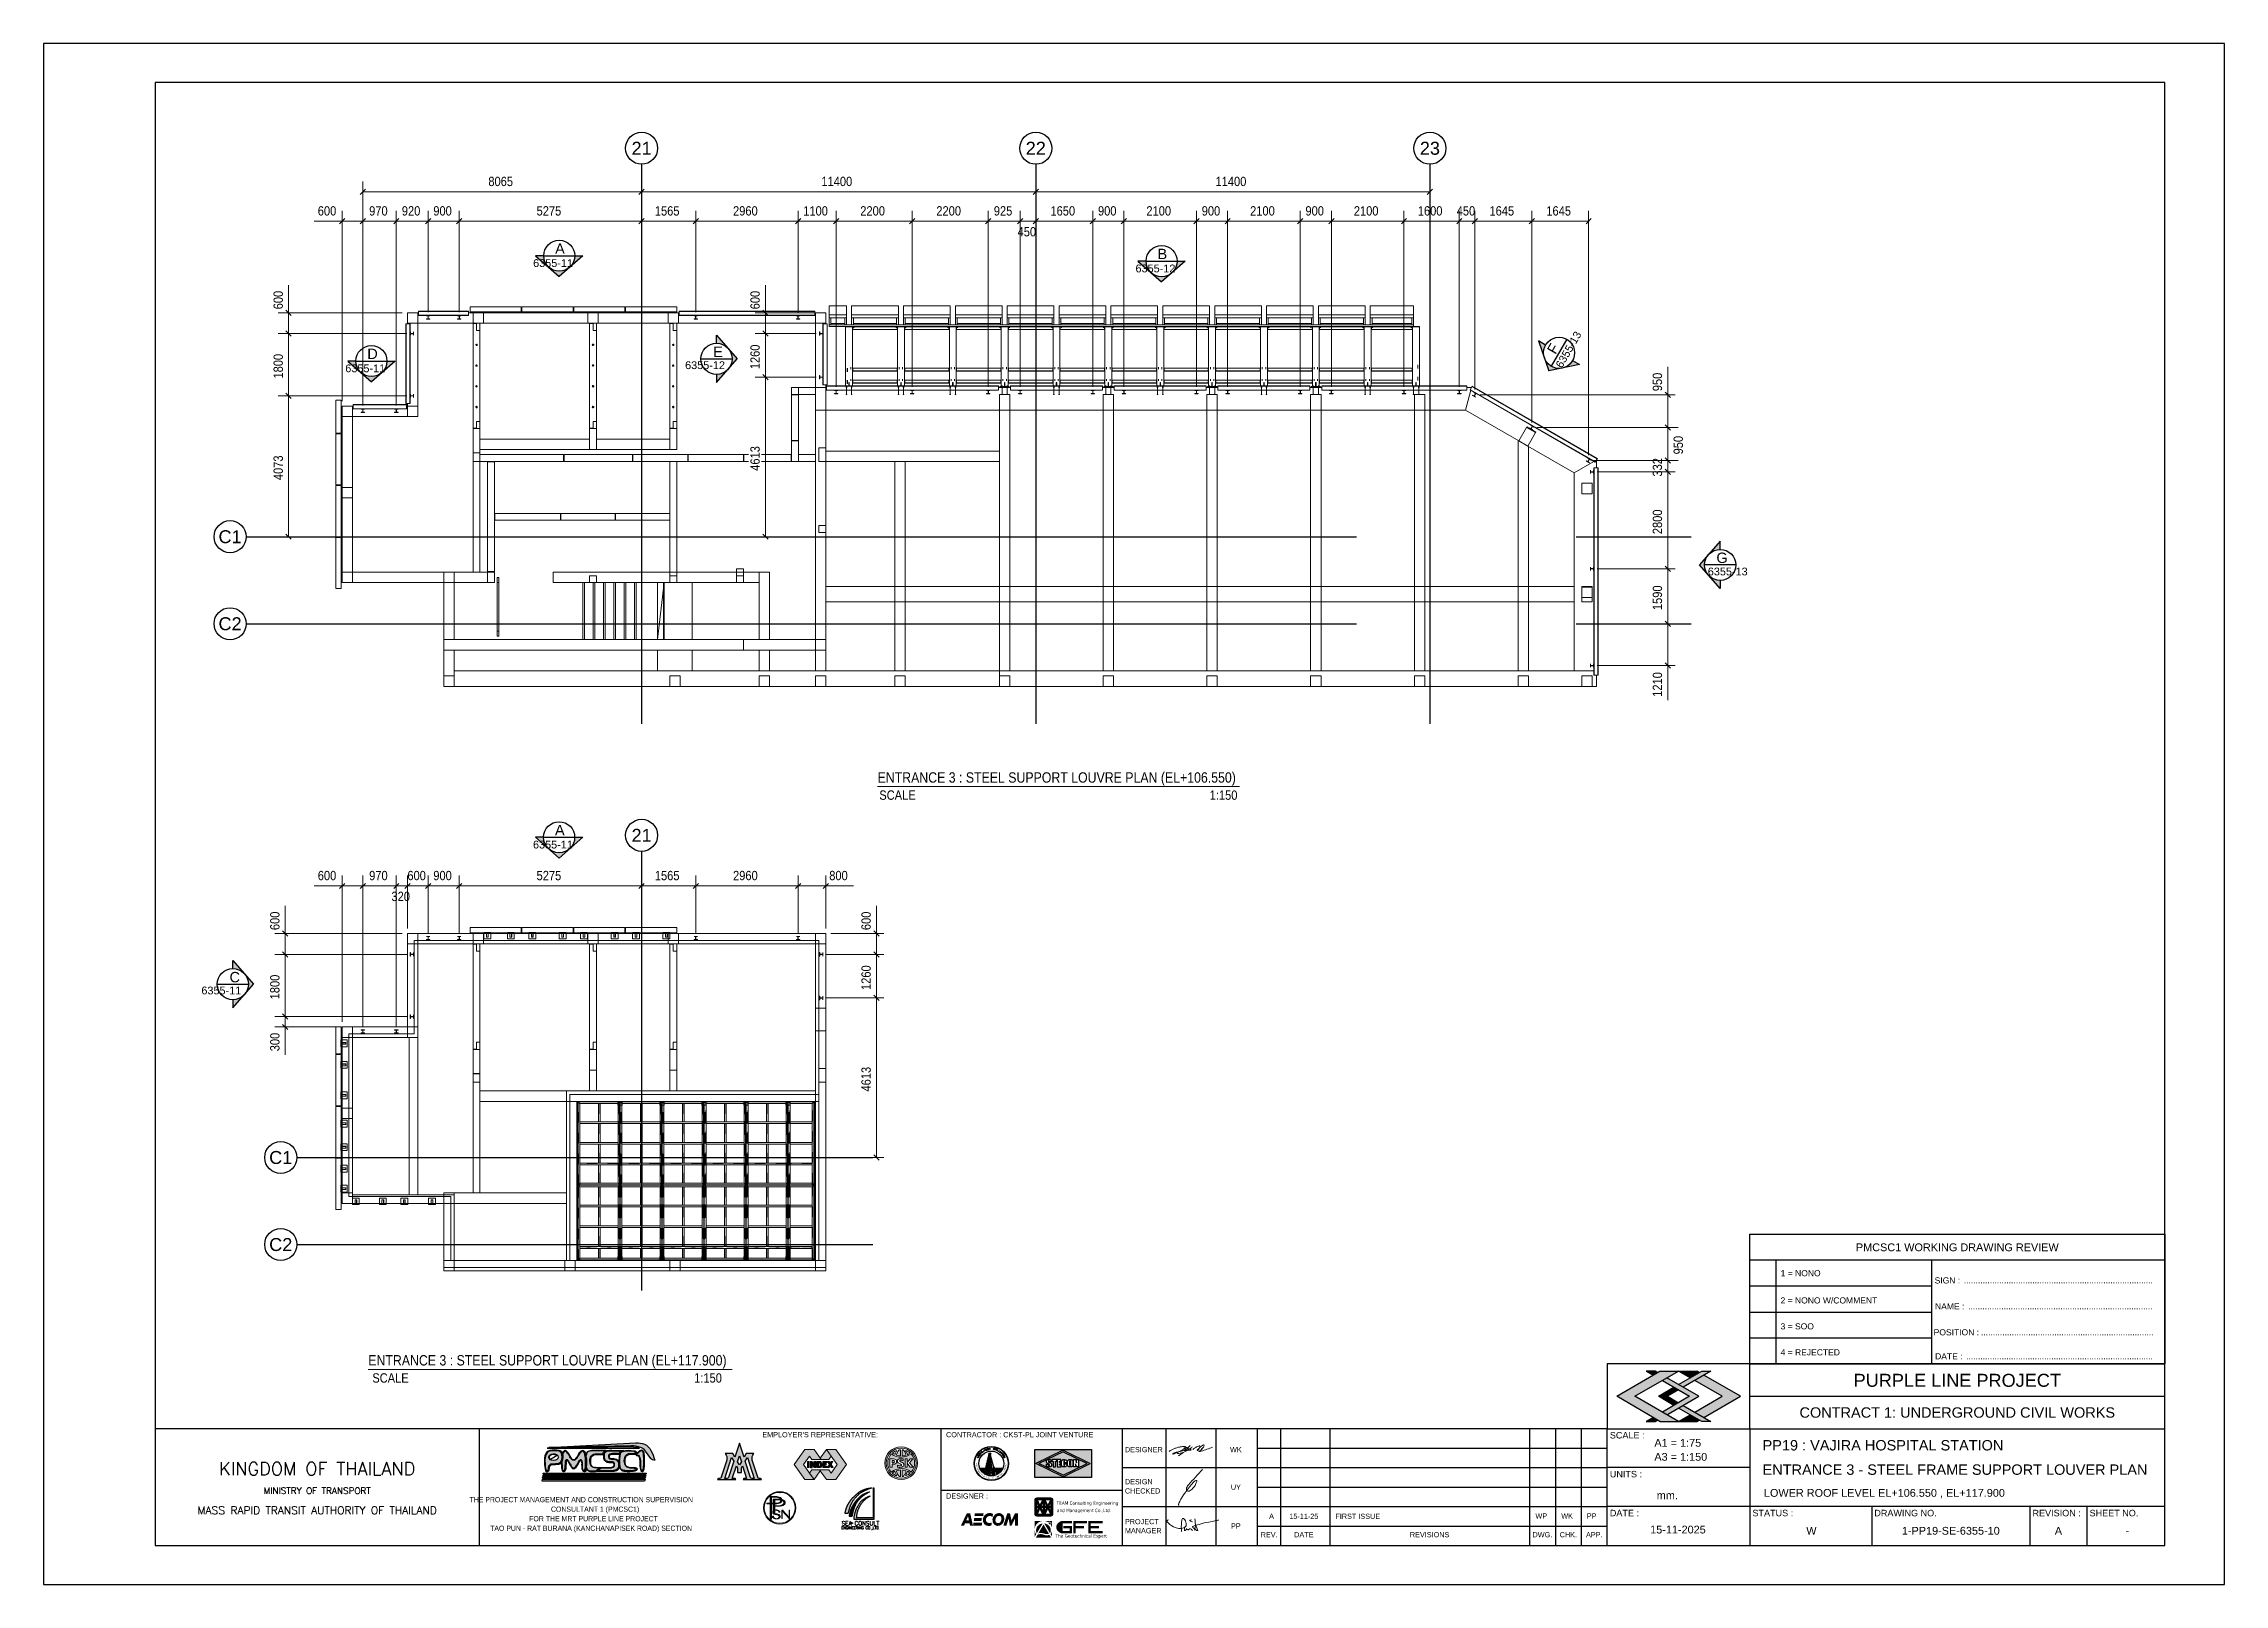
# Model space of a CAD drawing. Header units: millimetres. Extents: x 3774 to 718460, y -768339 to 192544.
# Drawn here: x 229050 to 292125, y -31869 to 12681 of the extents above; entities that cross this region are included whole.
import ezdxf
from ezdxf.enums import TextEntityAlignment as Align

# ---------------------------------------------------------------- set-up
doc = ezdxf.new("R2010")
doc.units = ezdxf.units.MM
for name, pattern in [('CENTER', [50.8, 31.75, -6.35, 6.35, -6.35]), ('XKITLINE00', [0]), ('XKITLINE02', [4, 2, -2])]:
    doc.linetypes.add(name, pattern=pattern)
for name, color, linetype in [('3', 7, 'Continuous'), ('CVA-E2-P-OR00-TBKA1D$0$CVA-E2-P-OR00-TBKA1$0$CVA010-FRAME-LINE_2', 7, 'Continuous'), ('CVA-E2-P-OR00-TBKA1D$0$CVA-E2-P-OR00-TBKA1$0$CVA010-FRAME-LOGO', 7, 'Continuous'), ('CVA-E2-P-OR00-TBKA1D$0$CVA-E2-P-OR00-TBKA1$0$CVT010-FRAME-LINE_1', 7, 'Continuous'), ('CVA-E2-P-OR00-TBKA1D$0$CVA-E2-P-OR00-TBKA1$0$CVT010-FRAME-LINE_10', 7, 'Continuous'), ('CVA-E2-P-OR00-TBKA1D$0$CVA-E2-P-OR00-TBKA1$0$CVT010-FRAME-LINE_2', 7, 'Continuous'), ('CVA-E2-P-OR00-TBKA1D$0$CVA-E2-P-OR00-TBKA1$0$CVT010-FRAME-LINE_3', 7, 'Continuous'), ('CVA-E2-P-OR00-TBKA1D$0$CVA-E2-P-OR00-TBKA1$0$CVT010-FRAME-LINE_7', 7, 'Continuous'), ('CVA-E2-P-OR00-TBKA1D$0$CVA-E2-P-OR00-TBKA1$0$CVT010-FRAME-LOGO', 7, 'Continuous'), ('CVA-E2-P-OR00-TBKA1D$0$CVA-E2-P-OR00-TBKA1$0$CVT010-FRAME-TEXT_4', 7, 'Continuous'), ('CVA-E2-P-OR00-TBKA1D$0$CVA-E2-P-OR00-TBKA1$0$CVT010-FRAME-TEXT_8', 7, 'Continuous'), ('CVA-E2-P-OR00-TBKA1D$0$CVA-E2-P-OR00-TBKA1$0$PSTEXT', 7, 'Continuous'), ('CVA-E2-P-OR00-TBKA1D$0$CVA-E2-P-OR00-TBKA1$0$Xref-Title Block$0$7', 7, 'Continuous'), ('CVA010-FRAME-LINE_5', 7, 'Continuous'), ('CVT010-FRAME-LINE_2', 7, 'Continuous'), ('CVT010-FRAME-LINE_3', 7, 'Continuous'), ('CVT040_T', 7, 'Continuous'), ('FRAME', 7, 'Continuous'), ('PSTEXT', 7, 'Continuous'), ('signature', 7, 'Continuous'), ('Stan-Dim', 7, 'Continuous')]:
    doc.layers.add(name, color=color, linetype=linetype)
for name, color, linetype, lineweight in [('Bolt', 7, 'Continuous', 0), ('OtherObjectType', 7, 'Continuous', 0), ('Part', 7, 'Continuous', 0), ('Z-DIMENSIONS', 7, 'Continuous', 0)]:
    doc.layers.add(name, color=color, linetype=linetype, lineweight=lineweight)
doc.styles.add('ARIAL', font='arial.ttf')
doc.styles.add('ARIAL-PP19', font='arial.ttf')
doc.styles.add('ARIAL_', font='arial.ttf')
doc.styles.add('CVA-E2-P-OR00-TBKA1D$0$Arial', font='arial.ttf')
doc.styles.add('CVA-E2-P-OR00-TBKA1D$0$CVA-E2-P-OR00-TBKA1$0$A1-TITLE$0$ROMANT', font='romant.shx')
doc.styles.add('CVA-E2-P-OR00-TBKA1D$0$CVA-E2-P-OR00-TBKA1$0$Cordia2', font='cordia2.shx')
doc.styles.add('CVA-E2-P-OR00-TBKA1D$0$CVA-E2-P-OR00-TBKA1$0$TITLE1', font='tahoma.ttf')
doc.styles.add('ROMANS', font='arial.ttf', dxfattribs={"width": 0.85})
doc.styles.add('STYLE-STANDARD', font='SIMPLEX.SHX')
pattern_1 = [(45, (0, -24.561142), (-0.0176776695, 0.0176776695), [])]

msp = doc.modelspace()

# ---------------------------------------------------------------- texts
at = {"color": 7, "style": 'ROMANS'}
for s, height, p in [('6355-11', 225, (243208.236, 6223.335)), ('A', 300, (243844.794, 6605.937)), ('B', 300, (261267.797, 6450.505)), ('6355-12', 225, (260631.24, 6067.903)), ('D', 300, (238411.977, 3561.953)), ('E', 300, (248418.388, 3620.141)), ('6355-11', 225, (237775.419, 3179.35)), ('6355-12', 225, (247603.981, 3271.186)), ('6355-13', 225, (277183.593, -2694.111)), ('G', 300, (277432.145, -2335.098)), ('A', 300, (243840.267, -10208.164)), ('6355-11', 225, (243203.709, -10590.766)), ('C', 300, (234427.327, -14459.89)), ('6355-11', 225, (233612.921, -14808.845))]:
    msp.add_text(s, height=height, dxfattribs=at).set_placement(p)
for s, height, p in [('F', 300, (272776.29, 3675.241)), ('6355-13', 225, (272962.883, 3280.461))]:
    msp.add_text(s, height=height, rotation=59.99337124, dxfattribs=at).set_placement(p)
at = {"layer": 'OtherObjectType', "color": 7, "style": 'ARIAL_', "width": 0.85}
for s, height, p in [('ENTRANCE 3 : STEEL SUPPORT LOUVRE PLAN (EL+106.550)', 300, (253170.404, -8687.548)), ('SCALE', 270, (253221.03, -9182.548)), ('1:150', 270, (262777.048, -9182.548)), ('ENTRANCE 3 : STEEL SUPPORT LOUVRE PLAN (EL+117.900)', 300, (238440.403, -25539.861)), ('SCALE', 270, (238556.576, -26034.861)), ('1:150', 270, (247865.76, -26034.861))]:
    msp.add_text(s, height=height, dxfattribs=at).set_placement(p)
at = {"layer": 'Stan-Dim', "color": 7, "style": 'ROMANS'}
for tag, p in [('21', (246346.299, 9655.937)), ('22', (257746.299, 9655.937)), ('23', (269146.299, 9655.937)), ('C1', (234442.84, -1575.237)), ('C2', (234442.84, -4092.237)), ('21', (246346.299, -10210.285)), ('C1', (235908.561, -19525.123)), ('C2', (235908.561, -22042.123))]:
    msp.add_attdef(tag, text='', height=375, dxfattribs=at).set_placement(p, align=Align.MIDDLE_CENTER)

# ---------------------------------------------------------------- blocks, each defined once
blk = doc.blocks.new('CVA-E2-P-OR00-TBKA1D$0$CVA-E2-P-OR00-TBKA1$0$AECOM')
at = {"layer": 'CVA-E2-P-OR00-TBKA1D$0$CVA-E2-P-OR00-TBKA1$0$CVA010-FRAME-LOGO', "extrusion": (0, 0, -1)}
h = blk.add_hatch(color=7, dxfattribs=at)
h.paths.add_polyline_path([(13.3, -3.7), (15.1, 4.3), (17.3, 4.3), (21.1, -3.7), (19.1, -3.7), (18.4, -2.1), (15.5, -2.1), (15.2, -3.7)])
h.paths.add_polyline_path([(15.9, -0.3), (16.5, 2.4), (17.7, -0.3)], flags=16)
at = {"layer": 'CVA-E2-P-OR00-TBKA1D$0$CVA-E2-P-OR00-TBKA1$0$CVA010-FRAME-LOGO'}
blk.add_hatch(color=7, dxfattribs=at).paths.add_polyline_path([(-12.8, -0.6), (-12.5, 1.3), (-7.6, 1.3), (-7.9, -0.6)])
h = blk.add_hatch(color=7, dxfattribs=at)
edge = h.paths.add_edge_path()
edge.add_line((-1.5, -3.5), (-1.2, -1.6))
edge.add_spline(control_points=[(-1.2, -1.6), (-1.7, -1.9), (-2.5, -1.9), (-2.9, -1.9), (-4.2, -1.9), (-5, -1), (-5, 0.2), (-4.9, 1.6), (-3.9, 2.6), (-2.5, 2.6), (-1.9, 2.6), (-1.3, 2.4), (-0.8, 1.9)], knot_values=[0, 0, 0, 0, 0.25, 0.25, 0.25, 0.5, 0.5, 0.5, 0.75, 0.75, 0.75, 1, 1, 1, 1], degree=3, periodic=0)
edge.add_line((-0.8, 1.9), (-0.4, 3.8))
edge.add_spline(control_points=[(-0.4, 3.8), (-1.2, 4.3), (-1.8, 4.5), (-2.7, 4.5), (-5, 4.5), (-6.9, 2.6), (-7, 0.2), (-7, -2.2), (-5.5, -3.8), (-3.3, -3.8), (-2.9, -3.8), (-2, -3.8), (-1.5, -3.5)], knot_values=[0, 0, 0, 0, 0.25, 0.25, 0.25, 0.5, 0.5, 0.5, 0.75, 0.75, 0.75, 1, 1, 1, 1], degree=3, periodic=0)
h = blk.add_hatch(color=7, dxfattribs=at)
edge = h.paths.add_edge_path()
edge.add_spline(control_points=[(6.8, 0.2), (7.1, 2.6), (5.7, 4.3), (3.6, 4.5)], knot_values=[0, 0, 0, 0, 1, 1, 1, 1], degree=3, periodic=0)
edge.add_spline(control_points=[(3.6, 4.5), (1.4, 4.6), (-0.5, 2.8), (-0.8, 0.4)], knot_values=[0, 0, 0, 0, 1, 1, 1, 1], degree=3, periodic=0)
edge.add_spline(control_points=[(-0.8, 0.4), (-1, -1.9), (0.3, -3.6), (2.4, -3.8)], knot_values=[0, 0, 0, 0, 1, 1, 1, 1], degree=3, periodic=0)
edge.add_spline(control_points=[(2.4, -3.8), (4.6, -3.9), (6.6, -2.2), (6.8, 0.2)], knot_values=[0, 0, 0, 0, 1, 1, 1, 1], degree=3, periodic=0)
edge = h.paths.add_edge_path(flags=16)
edge.add_spline(control_points=[(4.9, 0.1), (4.6, -1.4), (3.6, -2.2), (2.5, -2), (1.4, -1.8), (0.9, -0.7), (1.2, 0.6), (1.5, 2), (2.6, 2.9), (3.7, 2.7), (4.7, 2.5), (5.2, 1.4), (4.9, 0.1)], knot_values=[0, 0, 0, 0, 0.25, 0.25, 0.25, 0.5, 0.5, 0.5, 0.75, 0.75, 0.75, 1, 1, 1, 1], degree=3, periodic=0)
at = {"layer": 'CVA-E2-P-OR00-TBKA1D$0$CVA-E2-P-OR00-TBKA1$0$CVA010-FRAME-LOGO', "extrusion": (0, 0, -1)}
blk.add_hatch(color=7, dxfattribs=at).paths.add_polyline_path([(-15.7, -3.7), (-15.6, 4.3), (-13.7, 4.3), (-11.4, -0.2), (-10.5, 4.3), (-8.7, 4.3), (-6.2, -3.7), (-8.2, -3.7), (-9.6, 1), (-10.4, -3.7), (-11.4, -3.7), (-13.8, 1), (-13.7, -3.7)])
at = {"layer": 'CVA-E2-P-OR00-TBKA1D$0$CVA-E2-P-OR00-TBKA1$0$CVA010-FRAME-LOGO', "color": 7}
for points in [[(-12.4, 2.5), (-6.7, 2.5), (-12.1, 4.3), (-6.5, 4.3)], [(-13.3, -3.7), (-7.7, -3.7), (-13, -1.8), (-7.4, -1.8)]]:
    blk.add_solid(points, dxfattribs=at)
blk = doc.blocks.new('CVA-E2-P-OR00-TBKA1D$0$CVA-E2-P-OR00-TBKA1$0$A$C4CF5538A')
at = {"linetype": 'Continuous', "lineweight": 0}
h = blk.add_hatch(color=7, dxfattribs=at)
h.paths.add_polyline_path([(-7.19, 4.02, 0.414214), (-8.08, 3.13), (-8.08, -3.13, 0.414214), (-7.19, -4.02), (-0.89, -4.02, 0.414214), (0, -3.13), (0, 3.13, 0.414214), (-0.89, 4.02)])
h.paths.add_polyline_path([(-4.41, 2.22), (-4.41, 0.3), (-5.35, 0.3)], flags=16)
h.paths.add_polyline_path([(-3.45, 3.13), (-1.16, 3.13), (-2.29, 0.73)], flags=16)
h.paths.add_polyline_path([(-7.19, 2.32), (-6.24, 0.3), (-7.19, 0.3)], flags=16)
h.paths.add_polyline_path([(-3.67, 2.22), (-2.73, 0.3), (-3.67, 0.3)], flags=16)
h.paths.add_polyline_path([(-5.35, -0.3), (-4.41, -0.3), (-4.41, -2.22)], flags=16)
h.paths.add_polyline_path([(-6.24, -0.3), (-7.19, -2.32), (-7.19, -0.3)], flags=16)
h.paths.add_polyline_path([(-3.67, -0.3), (-2.73, -0.3), (-3.67, -2.22)], flags=16)
h.paths.add_polyline_path([(-5.79, -0.73), (-4.62, -3.13), (-6.92, -3.13)], flags=16)
h.paths.add_polyline_path([(-0.89, 2.32), (-0.89, 0.3), (-1.84, 0.3)], flags=16)
h.paths.add_polyline_path([(-1.84, -0.3), (-0.89, -0.3), (-0.89, -2.32)], flags=16)
h.paths.add_polyline_path([(-2.29, -0.73), (-1.16, -3.13), (-3.45, -3.13)], flags=16)
h.paths.add_polyline_path([(-4.62, 3.13), (-6.92, 3.13), (-5.79, 0.73)], flags=16)
at = {"color": 7, "linetype": 'Continuous', "lineweight": 0}
blk.add_lwpolyline([(-7.19, 4.02), (-0.89, 4.02, -0.414214), (0, 3.13), (0, -3.13, -0.414214), (-0.89, -4.02), (-7.19, -4.02, -0.414214), (-8.08, -3.13), (-8.08, 3.13, -0.414214)], format="xyb", close=True, dxfattribs=at)
for points in [[(-7.19, 0.3), (-6.24, 0.3), (-7.19, 2.32)], [(-5.79, 0.73), (-4.62, 3.13), (-6.92, 3.13)], [(-4.41, 2.22), (-5.35, 0.3), (-4.41, 0.3)], [(-3.67, 2.22), (-2.73, 0.3), (-3.67, 0.3)], [(-2.29, 0.73), (-3.45, 3.13), (-1.16, 3.13)], [(-0.89, 0.3), (-1.84, 0.3), (-0.89, 2.32)], [(-7.19, -0.3), (-6.24, -0.3), (-7.19, -2.32)], [(-5.79, -0.73), (-4.62, -3.13), (-6.92, -3.13)], [(-4.41, -2.22), (-5.35, -0.3), (-4.41, -0.3)], [(-3.67, -2.22), (-2.73, -0.3), (-3.67, -0.3)], [(-2.29, -0.73), (-3.45, -3.13), (-1.16, -3.13)], [(-0.89, -0.3), (-1.84, -0.3), (-0.89, -2.32)]]:
    blk.add_lwpolyline(points, close=True, dxfattribs=at)
at = {"layer": 'CVA-E2-P-OR00-TBKA1D$0$CVA-E2-P-OR00-TBKA1$0$CVA010-FRAME-LINE_2', "color": 7, "style": 'CVA-E2-P-OR00-TBKA1D$0$CVA-E2-P-OR00-TBKA1$0$TITLE1'}
for s, p in [('TEAM Consulting Engineering', (1.61, 0.94)), ('and Management Co.,Ltd.', (1.74, -2.3))]:
    blk.add_text(s, height=1.5, dxfattribs=at).set_placement(p)
blk = doc.blocks.new('CVA-E2-P-OR00-TBKA1D$0$CVA-E2-P-OR00-TBKA1$0$Maa')
at = {"layer": 'CVA-E2-P-OR00-TBKA1D$0$CVA-E2-P-OR00-TBKA1$0$PSTEXT'}
h = blk.add_hatch(color=7, dxfattribs=at)
h.paths.add_polyline_path([(-4.04, 0, -0.323021), (-3.85, 0.2), (-3.61, 0.2, 0.333691), (-3.31, 0.43), (-2.34, 3.57, 0.272453), (-2.61, 4.73), (-1.24, 4.73), (-0.83, 4.06), (0, 6.64), (0.83, 4.06), (1.24, 4.73), (2.61, 4.73, 0.27553), (2.34, 3.56), (3.32, 0.41, 0.448404), (3.73, 0.19, -0.474796), (4.04, 0), (0.67, 0, -0.266623), (0.82, 0.2), (1.31, 0.2), (0.57, 2.52), (0.34, 2.12), (0.34, 1.27), (0, 1.27), (-0.34, 1.27), (-0.34, 2.12), (-0.57, 2.52), (-1.31, 0.2), (-0.82, 0.2), (-0.67, 0)])
h.paths.add_polyline_path([(0, 4.33), (0.34, 3.25), (0, 2.68), (-0.34, 3.25)], flags=16)
h.paths.add_polyline_path([(1.47, 4), (2.65, 0.2), (2.31, 0.2, -0.288454), (2.02, 0.37), (1.06, 3.33)], flags=16)
h.paths.add_polyline_path([(-1.06, 3.33), (-1.99, 0.46, -0.36379), (-2.29, 0.2), (-2.65, 0.2), (-1.47, 4)], flags=16)
at = {"layer": 'CVA-E2-P-OR00-TBKA1D$0$CVA-E2-P-OR00-TBKA1$0$PSTEXT', "color": 7}
for points in [[(0, 6.64), (-0.83, 4.06), (-1.24, 4.73), (-2.61, 4.73, -0.27553), (-2.34, 3.56), (-3.32, 0.41, -0.323082), (-3.62, 0.2), (-3.85, 0.2, 0.323021), (-4.04, 0), (-0.67, 0, 0.266623), (-0.82, 0.2), (-1.31, 0.2), (-0.57, 2.52), (-0.34, 2.12), (-0.34, 1.27), (0, 1.27), (0.34, 1.27), (0.34, 2.12), (0.57, 2.52), (1.31, 0.2), (0.82, 0.2, 0.266623), (0.67, 0), (4.04, 0, 0.323021), (3.85, 0.2), (3.62, 0.2, -0.323082), (3.32, 0.41), (2.34, 3.56, -0.27553), (2.61, 4.73), (1.24, 4.73), (0.83, 4.06), (0, 6.64)], [(-1.06, 3.33), (-2.02, 0.37, -0.288454), (-2.31, 0.2), (-2.65, 0.2), (-1.47, 4), (-1.06, 3.33)], [(1.47, 4), (2.65, 0.2), (2.31, 0.2, -0.288454), (2.02, 0.37), (1.06, 3.33), (1.47, 4)]]:
    blk.add_lwpolyline(points, format="xyb", close=True, dxfattribs=at)
blk.add_lwpolyline([(0.34, 3.25), (0, 2.68), (-0.34, 3.25), (0, 4.33), (0.34, 3.25)], close=True, dxfattribs=at)
blk = doc.blocks.new('CVA-E2-P-OR00-TBKA1$0$A$C6A3C1ABC')
h = blk.add_hatch(color=7)
h.dxf.hatch_style = 1
h.paths.add_polyline_path([(-66.5, 66.4), (-66.5, 0), (66.5, 0), (66.5, 66.4)])
h.paths.add_polyline_path([(0, 64.5), (64, 33.2), (0, 1.9), (-64, 33.2)], flags=16)
h.paths.add_polyline_path([(-32.4, 38.9), (-32.6, 39.2), (-32.8, 39.4), (-33.6, 39.4), (-33.8, 39.2), (-34, 38.9), (-34, 37.5), (-32.4, 37.1)], flags=0)
h = blk.add_hatch(color=7)
h.dxf.hatch_style = 1
h.paths.add_polyline_path([(0, 60.9), (-56.6, 33.2), (0, 5.5), (56.6, 33.2)])
h.paths.add_polyline_path([(5.2, 42.1), (6.4, 41.7), (7.7, 40.9), (8.2, 40.3), (8.4, 40), (8.6, 39.5), (8.8, 39), (8.9, 38.5), (8.9, 37.9), (8.9, 37), (8.9, 35), (3.7, 35), (3.7, 38.6, 1), (1.9, 38.6), (1.9, 29.2, 1), (3.7, 29.2), (3.7, 32.3), (8.9, 32.3), (8.9, 30.7), (8.9, 29.8), (8.9, 29.2), (8.8, 28.7), (8.6, 28.2), (8.4, 27.7), (8.2, 27.4), (7.7, 26.8), (6.4, 26), (5.2, 25.6), (3.6, 25.4), (1.7, 25.4), (0.6, 25.4), (-0.3, 25.7), (-1.1, 25.9), (-1.7, 26.3), (-2.3, 26.8), (-2.7, 27.3), (-3.1, 28), (-3.4, 29), (-3.5, 29.8), (-3.5, 37.8), (-3.4, 38.5), (-3.1, 39.5), (-2.7, 40.3), (-2.3, 40.7), (-1.7, 41.3), (-1.1, 41.6), (-0.3, 42), (0.6, 42.3), (1.7, 42.4), (3.6, 42.4)], flags=16)
h.paths.add_polyline_path([(12.3, 41.3), (13, 41.6), (13.7, 42), (14.7, 42.3), (15.7, 42.4), (17.9, 42.4), (19, 42.3), (20, 42), (20.7, 41.6), (21.3, 41.3), (22, 40.7), (22.4, 40.3), (22.7, 39.5), (23, 38.5), (23.1, 37.8), (23.1, 29.8), (23, 29), (22.7, 28), (22.4, 27.3), (22, 26.8), (21.3, 26.3), (20.7, 25.9), (20, 25.7), (19, 25.4), (17.9, 25.4), (15.7, 25.4), (14.7, 25.4), (13.7, 25.7), (13, 25.9), (12.3, 26.3), (11.7, 26.8), (11.3, 27.3), (11, 28), (10.7, 29), (10.6, 29.8), (10.6, 37.8), (10.7, 38.5), (11, 39.5), (11.3, 40.3), (11.7, 40.7)], flags=16)
h.paths.add_polyline_path([(17.7, 38.6), (17.7, 29.2, -1), (16, 29.2), (16, 38.6, -1)], flags=0)
h.paths.add_polyline_path([(-4.9, 42.4), (-4.9, 38.6), (-8.4, 38.6), (-8.4, 35.7), (-5.1, 35.7), (-5.1, 32.3), (-8.4, 32.3), (-8.4, 28.9), (-4.6, 28.9), (-4.6, 25.4), (-13.8, 25.4), (-13.8, 42.4)], flags=16)
h.paths.add_polyline_path([(24.6, 42.4), (29, 42.4), (31.8, 34.6), (31.8, 42.4), (36.5, 42.4), (36.5, 25.4), (31.8, 25.4), (29.2, 32.7), (29.2, 25.4), (24.6, 25.4)], flags=16)
h.paths.add_polyline_path([(-14.8, 42.4), (-14.8, 38.6), (-17.8, 38.6), (-17.8, 25.4), (-23.2, 25.4), (-23.2, 38.6), (-26.2, 38.6), (-26.2, 42.4)], flags=16)
h.paths.add_polyline_path([(-27.4, 39.2), (-27.4, 37.1), (-32.4, 37.1), (-32.4, 38.9), (-32.6, 39.2), (-32.8, 39.4), (-33.6, 39.4), (-33.8, 39.2), (-34, 38.9), (-34, 37.5), (-33.9, 37.1), (-33.4, 36.7), (-32.9, 36.4), (-31.9, 35.9), (-30.8, 35.3), (-29.7, 34.7), (-28.7, 34.1), (-27.9, 33.4), (-27.5, 32.7), (-27.2, 31.9), (-27, 31.2), (-27, 28.5), (-27.3, 27.8), (-27.6, 27.2), (-28.3, 26.5), (-28.8, 26.2), (-29.5, 25.8), (-30.4, 25.5), (-30.9, 25.4), (-34.4, 25.4), (-35.1, 25.4), (-35.9, 25.7), (-36.5, 25.9), (-37.1, 26.2), (-37.7, 26.7), (-38.1, 27.2), (-38.5, 27.6), (-38.7, 28.4), (-38.7, 31.6), (-33.9, 31.6), (-33.9, 28.9), (-33.9, 28.7), (-33.7, 28.5), (-33.5, 28.3), (-32.6, 28.3), (-32.4, 28.4), (-32.3, 28.6), (-32.2, 28.9), (-32.2, 30.7), (-32.3, 30.9), (-32.5, 31.2), (-32.8, 31.4), (-33.3, 31.8), (-33.7, 32), (-34.1, 32.3), (-35.2, 33), (-36.2, 33.5), (-37, 33.8), (-37.6, 34.3), (-38.1, 34.8), (-38.6, 35.5), (-38.8, 36), (-39, 36.3), (-39, 39.2), (-38.9, 39.4), (-38.5, 40.2), (-38.2, 40.8), (-37.8, 41.3), (-37.1, 41.6), (-36.4, 42), (-35.6, 42.2), (-35, 42.4), (-31.7, 42.4), (-31.2, 42.3), (-30.5, 42.1), (-29.7, 41.8), (-28.8, 41.2), (-28.2, 40.7), (-27.7, 40.2), (-27.4, 39.4)], flags=16)
h = blk.add_hatch(color=7)
h.dxf.hatch_style = 1
h.paths.add_polyline_path([(17.7, 38.6, 1), (16, 38.6), (16, 29.2, 1), (17.7, 29.2)])
at = {"color": 7}
for p, q in [((0, 64.5), (-64, 33.2)), ((0, 60.9), (-56.6, 33.2)), ((0, 64.5), (64, 33.2)), ((0, 60.9), (56.6, 33.2)), ((0, 1.9), (-64, 33.2)), ((0, 5.5), (-56.6, 33.2)), ((0, 1.9), (64, 33.2)), ((0, 5.5), (56.6, 33.2)), ((17.7, 29.2), (17.7, 38.6))]:
    blk.add_line(p, q, dxfattribs=at)
for points in [[(-66.5, 66.4), (66.5, 66.4), (66.5, 0), (-66.5, 0)], [(-27.4, 39.2), (-27.4, 37.1), (-32.4, 37.1), (-32.4, 38.9), (-32.6, 39.2), (-32.8, 39.4), (-33.6, 39.4), (-33.8, 39.2), (-34, 38.9), (-34, 37.5), (-33.9, 37.1), (-33.4, 36.7), (-32.9, 36.4), (-31.9, 35.9), (-30.8, 35.3), (-29.7, 34.7), (-28.7, 34.1), (-27.9, 33.4), (-27.5, 32.7), (-27.2, 31.9), (-27, 31.2), (-27, 28.5), (-27.3, 27.8), (-27.6, 27.2), (-28.3, 26.5), (-28.8, 26.2), (-29.5, 25.8), (-30.4, 25.5), (-30.9, 25.4), (-34.4, 25.4), (-35.1, 25.4), (-35.9, 25.7), (-36.5, 25.9), (-37.1, 26.2), (-37.7, 26.7), (-38.1, 27.2), (-38.5, 27.6), (-38.7, 28.4), (-38.7, 31.6), (-33.9, 31.6), (-33.9, 28.9), (-33.9, 28.7), (-33.7, 28.5), (-33.5, 28.3), (-32.6, 28.3), (-32.4, 28.4), (-32.3, 28.6), (-32.2, 28.9), (-32.2, 30.7), (-32.3, 30.9), (-32.5, 31.2), (-32.8, 31.4), (-33.3, 31.8), (-33.7, 32), (-34.1, 32.3), (-35.2, 33), (-36.2, 33.5), (-37, 33.8), (-37.6, 34.3), (-38.1, 34.8), (-38.6, 35.5), (-38.8, 36), (-39, 36.3), (-39, 39.2), (-38.9, 39.4), (-38.5, 40.2), (-38.2, 40.8), (-37.8, 41.3), (-37.1, 41.6), (-36.4, 42), (-35.6, 42.2), (-35, 42.4), (-31.7, 42.4), (-31.2, 42.3), (-30.5, 42.1), (-29.7, 41.8), (-28.8, 41.2), (-28.2, 40.7), (-27.7, 40.2), (-27.4, 39.4)], [(-26.2, 42.4), (-26.2, 38.6), (-23.2, 38.6), (-23.2, 25.4), (-17.8, 25.4), (-17.8, 38.6), (-14.8, 38.6), (-14.8, 42.4)], [(-4.9, 42.4), (-13.8, 42.4), (-13.8, 25.4), (-4.6, 25.4), (-4.6, 28.9), (-8.4, 28.9), (-8.4, 32.3), (-5.1, 32.3), (-5.1, 35.7), (-8.4, 35.7), (-8.4, 38.6), (-4.9, 38.6)], [(15.7, 42.4), (17.9, 42.4), (19, 42.3), (20, 42), (20.7, 41.6), (21.3, 41.3), (22, 40.7), (22.4, 40.3), (22.7, 39.5), (23, 38.5), (23.1, 37.8), (23.1, 29.8), (23, 29), (22.7, 28), (22.4, 27.3), (22, 26.8), (21.3, 26.3), (20.7, 25.9), (20, 25.7), (19, 25.4), (17.9, 25.4), (15.7, 25.4), (14.7, 25.4), (13.7, 25.7), (13, 25.9), (12.3, 26.3), (11.7, 26.8), (11.3, 27.3), (11, 28), (10.7, 29), (10.6, 29.8), (10.6, 37.8), (10.7, 38.5), (11, 39.5), (11.3, 40.3), (11.7, 40.7), (12.3, 41.3), (13, 41.6), (13.7, 42), (14.7, 42.3)], [(24.6, 42.4), (29, 42.4), (31.8, 34.6), (31.8, 42.4), (36.5, 42.4), (36.5, 25.4), (31.8, 25.4), (29.2, 32.7), (29.2, 25.4), (24.6, 25.4)]]:
    blk.add_lwpolyline(points, close=True, dxfattribs=at)
for points in [[(-3.5, 37.8), (-3.4, 38.5), (-3.1, 39.5), (-2.7, 40.3), (-2.3, 40.7), (-1.7, 41.3), (-1.1, 41.6), (-0.3, 42), (0.6, 42.3), (1.7, 42.4), (3.6, 42.4), (5.2, 42.1), (6.4, 41.7), (7.7, 40.9), (8.2, 40.3), (8.4, 40), (8.6, 39.5), (8.8, 39), (8.9, 38.5), (8.9, 37.9), (8.9, 37), (8.9, 35), (3.7, 35), (3.7, 38.6, 1), (1.9, 38.6), (1.9, 29.2, 1), (3.7, 29.2), (3.7, 32.3), (8.9, 32.3), (8.9, 30.7), (8.9, 29.8), (8.9, 29.2), (8.8, 28.7), (8.6, 28.2), (8.4, 27.7), (8.2, 27.4), (7.7, 26.8), (6.4, 26), (5.2, 25.6), (3.6, 25.4), (1.7, 25.4), (0.6, 25.4), (-0.3, 25.7), (-1.1, 25.9), (-1.7, 26.3), (-2.3, 26.8), (-2.7, 27.3), (-3.1, 28), (-3.4, 29), (-3.5, 29.8)], [(17.7, 38.6), (17.7, 29.2, -1), (16, 29.2), (16, 38.6, -1)]]:
    blk.add_lwpolyline(points, format="xyb", close=True, dxfattribs=at)
blk = doc.blocks.new('T-SEA')
at = {"layer": 'PSTEXT'}
for points in [[(9.48, 12.71), (9.68, 12.8), (9.9, 12.9), (10.14, 12.99), (10.42, 13.1), (10.75, 13.21), (11.14, 13.32), (11.59, 13.45), (12.12, 13.59), (11.79, 13.57), (11.48, 13.55), (11.2, 13.52), (10.94, 13.49), (10.71, 13.45), (10.5, 13.4), (10.3, 13.36), (10.12, 13.31), (9.94, 13.26), (9.78, 13.22), (9.62, 13.17), (9.47, 13.12), (9.32, 13.08), (9.18, 13.03), (9.04, 12.98), (8.9, 12.93), (8.77, 12.87), (8.63, 12.81), (8.5, 12.76), (8.37, 12.69), (8.24, 12.63), (8.11, 12.57), (7.98, 12.5), (7.86, 12.43), (7.74, 12.36), (7.63, 12.28), (7.52, 12.21), (7.41, 12.13), (7.3, 12.06), (7.19, 11.98), (7.08, 11.89), (6.97, 11.81), (6.86, 11.72), (6.75, 11.63), (6.63, 11.54), (6.52, 11.44), (6.4, 11.35), (6.28, 11.25), (6.16, 11.14), (6.04, 11.04), (5.91, 10.93), (5.79, 10.81), (5.66, 10.7), (5.54, 10.58), (5.42, 10.47), (5.3, 10.35), (5.18, 10.24), (5.07, 10.13), (4.97, 10.02), (4.87, 9.92), (4.77, 9.82), (4.68, 9.72), (4.59, 9.62), (4.51, 9.51), (4.42, 9.41), (4.34, 9.3), (4.26, 9.19), (4.17, 9.07), (4.09, 8.96), (4.01, 8.84), (3.93, 8.71), (3.85, 8.59), (3.77, 8.47), (3.69, 8.35), (3.61, 8.23), (3.54, 8.11), (3.46, 7.99), (3.39, 7.87), (3.32, 7.75), (3.25, 7.63), (3.18, 7.5), (3.11, 7.38), (3.05, 7.25), (2.98, 7.12), (2.92, 6.98), (2.86, 6.84), (2.81, 6.69), (2.75, 6.54), (2.69, 6.38), (2.63, 6.21), (2.57, 6.04), (2.51, 5.85), (2.45, 5.66), (2.38, 5.45), (2.32, 5.23), (2.26, 5.01), (2.21, 4.76), (2.15, 4.51), (3.35, 4.51), (3.35, 4.54), (3.38, 4.63), (3.41, 4.78), (3.46, 4.96), (3.51, 5.17), (3.57, 5.4), (3.63, 5.63), (3.7, 5.85), (3.76, 6.07), (3.82, 6.26), (3.89, 6.45), (3.95, 6.62), (4.01, 6.78), (4.07, 6.94), (4.13, 7.1), (4.2, 7.25), (4.26, 7.4), (4.33, 7.55), (4.39, 7.69), (4.46, 7.84), (4.53, 7.99), (4.6, 8.13), (4.68, 8.27), (4.75, 8.41), (4.83, 8.55), (4.91, 8.69), (5, 8.82), (5.09, 8.96), (5.18, 9.1), (5.29, 9.25), (5.4, 9.4), (5.53, 9.56), (5.66, 9.73), (5.81, 9.9), (5.96, 10.08), (6.12, 10.25), (6.29, 10.43), (6.46, 10.61), (6.63, 10.78), (6.8, 10.95), (6.97, 11.1), (7.13, 11.25), (7.3, 11.39), (7.46, 11.52), (7.62, 11.65), (7.78, 11.76), (7.95, 11.88), (8.11, 11.98), (8.27, 12.08), (8.43, 12.18), (8.59, 12.27), (8.76, 12.36), (8.93, 12.45), (9.11, 12.54), (9.29, 12.62)], [(9.22, 11.09), (9.46, 11.24), (9.73, 11.41), (10.04, 11.58), (10.4, 11.77), (10.81, 11.97), (11.3, 12.19), (11.02, 12.13), (10.75, 12.07), (10.49, 11.99), (10.23, 11.91), (9.98, 11.81), (9.75, 11.72), (9.52, 11.62), (9.31, 11.52), (9.11, 11.43), (8.92, 11.33), (8.74, 11.24), (8.57, 11.14), (8.41, 11.04), (8.25, 10.93), (8.08, 10.81), (7.92, 10.67), (7.75, 10.53), (7.57, 10.38), (7.4, 10.22), (7.23, 10.05), (7.06, 9.89), (6.9, 9.72), (6.74, 9.56), (6.6, 9.41), (6.47, 9.26), (6.35, 9.12), (6.24, 8.99), (6.13, 8.86), (6.04, 8.74), (5.94, 8.61), (5.85, 8.49), (5.76, 8.36), (5.67, 8.23), (5.58, 8.09), (5.49, 7.95), (5.4, 7.81), (5.31, 7.67), (5.21, 7.52), (5.12, 7.36), (5.03, 7.21), (4.94, 7.05), (4.84, 6.89), (4.75, 6.72), (4.67, 6.56), (4.58, 6.39), (4.5, 6.22), (4.42, 6.05), (4.35, 5.88), (4.28, 5.71), (4.21, 5.55), (4.15, 5.38), (4.1, 5.21), (4.05, 5.05), (4, 4.88), (3.96, 4.72), (3.92, 4.55), (3.89, 4.39), (3.86, 4.23), (3.83, 4.07), (3.81, 3.92), (3.79, 3.76), (3.78, 3.62), (3.78, 3.47), (3.78, 3.33), (4.76, 3.33), (4.77, 3.36), (4.77, 3.39), (4.78, 3.44), (4.79, 3.5), (4.8, 3.58), (4.81, 3.67), (4.83, 3.78), (4.85, 3.9), (4.88, 4.04), (4.91, 4.19), (4.94, 4.35), (4.98, 4.52), (5.02, 4.7), (5.07, 4.88), (5.12, 5.06), (5.17, 5.25), (5.22, 5.44), (5.28, 5.63), (5.35, 5.81), (5.41, 5.99), (5.48, 6.17), (5.54, 6.35), (5.61, 6.52), (5.67, 6.69), (5.74, 6.86), (5.81, 7.02), (5.87, 7.18), (5.94, 7.34), (6.02, 7.51), (6.1, 7.67), (6.19, 7.84), (6.29, 8.01), (6.4, 8.18), (6.51, 8.36), (6.64, 8.55), (6.77, 8.73), (6.91, 8.92), (7.06, 9.1), (7.21, 9.29), (7.37, 9.47), (7.53, 9.64), (7.7, 9.82), (7.87, 9.98), (8.05, 10.15), (8.23, 10.31), (8.41, 10.47), (8.6, 10.63), (8.8, 10.78), (9, 10.93)], [(7.74, 7.31), (7.84, 7.47), (7.94, 7.62), (8.05, 7.78), (8.15, 7.92), (8.26, 8.07), (8.36, 8.21), (8.47, 8.34), (8.57, 8.47), (8.68, 8.59), (8.78, 8.71), (8.88, 8.82), (8.99, 8.93), (9.1, 9.05), (9.22, 9.16), (9.34, 9.28), (9.48, 9.4), (9.63, 9.53), (9.8, 9.67), (9.99, 9.81), (10.21, 9.96), (10.46, 10.12), (10.75, 10.29), (11.07, 10.46), (11.45, 10.65), (11.2, 10.6), (10.97, 10.54), (10.75, 10.47), (10.55, 10.39), (10.35, 10.3), (10.15, 10.21), (9.97, 10.12), (9.79, 10.02), (9.61, 9.92), (9.44, 9.82), (9.28, 9.71), (9.12, 9.61), (8.97, 9.5), (8.82, 9.39), (8.67, 9.28), (8.53, 9.17), (8.4, 9.06), (8.27, 8.94), (8.14, 8.82), (8.02, 8.7), (7.91, 8.57), (7.79, 8.44), (7.68, 8.3), (7.57, 8.16), (7.47, 8.02), (7.36, 7.87), (7.26, 7.71), (7.16, 7.55), (7.06, 7.39), (6.97, 7.23), (6.87, 7.07), (6.78, 6.91), (6.69, 6.75), (6.6, 6.59), (6.51, 6.43), (6.42, 6.27), (6.34, 6.11), (6.26, 5.95), (6.19, 5.78), (6.12, 5.61), (6.05, 5.43), (5.99, 5.25), (5.93, 5.06), (5.87, 4.87), (5.82, 4.67), (5.77, 4.47), (5.72, 4.26), (5.67, 4.04), (5.61, 3.82), (5.57, 3.59), (5.52, 3.36), (5.48, 3.13), (5.44, 2.91), (5.41, 2.69), (5.39, 2.48), (5.38, 2.29), (12.92, 2.29), (12.92, 13.62), (12.52, 13.62), (12.52, 2.83), (6.35, 2.83), (6.37, 3.06), (6.39, 3.3), (6.42, 3.54), (6.46, 3.78), (6.49, 4.01), (6.54, 4.24), (6.58, 4.46), (6.63, 4.67), (6.68, 4.87), (6.73, 5.05), (6.78, 5.23), (6.84, 5.4), (6.9, 5.56), (6.96, 5.72), (7.02, 5.87), (7.09, 6.03), (7.16, 6.19), (7.23, 6.35), (7.31, 6.51), (7.39, 6.67), (7.47, 6.83), (7.56, 6.99), (7.65, 7.15)]]:
    blk.add_hatch(color=7, dxfattribs=at).paths.add_polyline_path(points)
at = {"layer": 'FRAME', "color": 7, "linetype": 'Continuous'}
blk.add_lwpolyline([(5.07, 0.88), (4.4, 0.6), (4.4, 1.15)], close=True, dxfattribs=at)
at = {"layer": 'PSTEXT', "color": 7}
for points in [[(12.12, 13.59), (11.79, 13.57), (11.48, 13.55), (11.2, 13.52), (10.94, 13.49), (10.71, 13.45), (10.5, 13.4), (10.3, 13.36), (10.12, 13.31), (9.94, 13.26), (9.78, 13.22), (9.62, 13.17), (9.47, 13.12), (9.32, 13.08), (9.18, 13.03), (9.04, 12.98), (8.9, 12.93), (8.77, 12.87), (8.63, 12.81), (8.5, 12.76), (8.37, 12.69), (8.24, 12.63), (8.11, 12.57), (7.98, 12.5), (7.86, 12.43), (7.74, 12.36), (7.63, 12.28), (7.52, 12.21), (7.41, 12.13), (7.3, 12.06), (7.19, 11.98), (7.08, 11.89), (6.97, 11.81), (6.86, 11.72), (6.75, 11.63), (6.63, 11.54), (6.52, 11.44), (6.4, 11.35), (6.28, 11.25), (6.16, 11.14), (6.04, 11.04), (5.91, 10.93), (5.79, 10.81), (5.66, 10.7), (5.54, 10.58), (5.42, 10.47), (5.3, 10.35), (5.18, 10.24), (5.07, 10.13), (4.97, 10.02), (4.87, 9.92), (4.77, 9.82), (4.68, 9.72), (4.59, 9.62), (4.51, 9.51), (4.42, 9.41), (4.34, 9.3), (4.26, 9.19), (4.17, 9.07), (4.09, 8.96), (4.01, 8.84), (3.93, 8.71), (3.85, 8.59), (3.77, 8.47), (3.69, 8.35), (3.61, 8.23), (3.54, 8.11), (3.46, 7.99), (3.39, 7.87), (3.32, 7.75), (3.25, 7.63), (3.18, 7.5), (3.11, 7.38), (3.05, 7.25), (2.98, 7.12), (2.92, 6.98), (2.86, 6.84), (2.81, 6.69), (2.75, 6.54), (2.69, 6.38), (2.63, 6.21), (2.57, 6.04), (2.51, 5.85), (2.45, 5.66), (2.38, 5.45), (2.32, 5.23), (2.26, 5.01), (2.21, 4.76), (2.15, 4.51)], [(12.12, 13.59), (11.59, 13.45), (11.14, 13.32), (10.75, 13.21), (10.42, 13.1), (10.14, 12.99), (9.9, 12.9), (9.68, 12.8), (9.48, 12.71), (9.29, 12.62), (9.11, 12.54), (8.93, 12.45), (8.76, 12.36), (8.59, 12.27), (8.43, 12.18), (8.27, 12.08), (8.11, 11.98), (7.95, 11.88), (7.78, 11.76), (7.62, 11.65), (7.46, 11.52), (7.3, 11.39), (7.13, 11.25), (6.97, 11.1), (6.8, 10.95), (6.63, 10.78), (6.46, 10.61), (6.29, 10.43), (6.12, 10.25), (5.96, 10.08), (5.81, 9.9), (5.66, 9.73), (5.53, 9.56), (5.4, 9.4), (5.29, 9.25), (5.18, 9.1), (5.09, 8.96), (5, 8.82), (4.91, 8.69), (4.83, 8.55), (4.75, 8.41), (4.68, 8.27), (4.6, 8.13), (4.53, 7.99), (4.46, 7.84), (4.39, 7.69), (4.33, 7.55), (4.26, 7.4), (4.2, 7.25), (4.13, 7.1), (4.07, 6.94), (4.01, 6.78), (3.95, 6.62), (3.89, 6.45), (3.82, 6.26), (3.76, 6.07), (3.7, 5.85), (3.63, 5.63), (3.57, 5.4), (3.51, 5.17), (3.46, 4.96), (3.41, 4.78), (3.38, 4.63), (3.35, 4.54), (3.35, 4.51)], [(11.3, 12.19), (11.02, 12.13), (10.75, 12.07), (10.49, 11.99), (10.23, 11.91), (9.98, 11.81), (9.75, 11.72), (9.52, 11.62), (9.31, 11.52), (9.11, 11.43), (8.92, 11.33), (8.74, 11.24), (8.57, 11.14), (8.41, 11.04), (8.25, 10.93), (8.08, 10.81), (7.92, 10.67), (7.75, 10.53), (7.57, 10.38), (7.4, 10.22), (7.23, 10.05), (7.06, 9.89), (6.9, 9.72), (6.74, 9.56), (6.6, 9.41), (6.47, 9.26), (6.35, 9.12), (6.24, 8.99), (6.13, 8.86), (6.04, 8.74), (5.94, 8.61), (5.85, 8.49), (5.76, 8.36), (5.67, 8.23), (5.58, 8.09), (5.49, 7.95), (5.4, 7.81), (5.31, 7.67), (5.21, 7.52), (5.12, 7.36), (5.03, 7.21), (4.94, 7.05), (4.84, 6.89), (4.75, 6.72), (4.67, 6.56), (4.58, 6.39), (4.5, 6.22), (4.42, 6.05), (4.35, 5.88), (4.28, 5.71), (4.21, 5.55), (4.15, 5.38), (4.1, 5.21), (4.05, 5.05), (4, 4.88), (3.96, 4.72), (3.92, 4.55), (3.89, 4.39), (3.86, 4.23), (3.83, 4.07), (3.81, 3.92), (3.79, 3.76), (3.78, 3.62), (3.78, 3.47), (3.78, 3.33)], [(11.3, 12.19), (10.81, 11.97), (10.4, 11.77), (10.04, 11.58), (9.73, 11.41), (9.46, 11.24), (9.22, 11.09), (9, 10.93), (8.8, 10.78), (8.6, 10.63), (8.41, 10.47), (8.23, 10.31), (8.05, 10.15), (7.87, 9.98), (7.7, 9.82), (7.53, 9.64), (7.37, 9.47), (7.21, 9.29), (7.06, 9.1), (6.91, 8.92), (6.77, 8.73), (6.64, 8.55), (6.51, 8.36), (6.4, 8.18), (6.29, 8.01), (6.19, 7.84), (6.1, 7.67), (6.02, 7.51), (5.94, 7.34), (5.87, 7.18), (5.81, 7.02), (5.74, 6.86), (5.67, 6.69), (5.61, 6.52), (5.54, 6.35), (5.48, 6.17), (5.41, 5.99), (5.35, 5.81), (5.28, 5.63), (5.22, 5.44), (5.17, 5.25), (5.12, 5.06), (5.07, 4.88), (5.02, 4.7), (4.98, 4.52), (4.94, 4.35), (4.91, 4.19), (4.88, 4.04), (4.85, 3.9), (4.83, 3.78), (4.81, 3.67), (4.8, 3.58), (4.79, 3.5), (4.78, 3.44), (4.77, 3.39), (4.77, 3.36), (4.76, 3.33)], [(5.38, 2.29), (12.92, 2.29), (12.92, 13.62), (12.52, 13.62), (12.52, 2.83), (6.35, 2.83)], [(11.45, 10.65), (11.2, 10.6), (10.97, 10.54), (10.75, 10.47), (10.55, 10.39), (10.35, 10.3), (10.15, 10.21), (9.97, 10.12), (9.79, 10.02), (9.61, 9.92), (9.44, 9.82), (9.28, 9.71), (9.12, 9.61), (8.97, 9.5), (8.82, 9.39), (8.67, 9.28), (8.53, 9.17), (8.4, 9.06), (8.27, 8.94), (8.14, 8.82), (8.02, 8.7), (7.91, 8.57), (7.79, 8.44), (7.68, 8.3), (7.57, 8.16), (7.47, 8.02), (7.36, 7.87), (7.26, 7.71), (7.16, 7.55), (7.06, 7.39), (6.97, 7.23), (6.87, 7.07), (6.78, 6.91), (6.69, 6.75), (6.6, 6.59), (6.51, 6.43), (6.42, 6.27), (6.34, 6.11), (6.26, 5.95), (6.19, 5.78), (6.12, 5.61), (6.05, 5.43), (5.99, 5.25), (5.93, 5.06), (5.87, 4.87), (5.82, 4.67), (5.77, 4.47), (5.72, 4.26), (5.67, 4.04), (5.61, 3.82), (5.57, 3.59), (5.52, 3.36), (5.48, 3.13), (5.44, 2.91), (5.41, 2.69), (5.39, 2.48), (5.38, 2.29)], [(11.45, 10.65), (11.07, 10.46), (10.75, 10.29), (10.46, 10.12), (10.21, 9.96), (9.99, 9.81), (9.8, 9.67), (9.63, 9.53), (9.48, 9.4), (9.34, 9.28), (9.22, 9.16), (9.1, 9.05), (8.99, 8.93), (8.88, 8.82), (8.78, 8.71), (8.68, 8.59), (8.57, 8.47), (8.47, 8.34), (8.36, 8.21), (8.26, 8.07), (8.15, 7.92), (8.05, 7.78), (7.94, 7.62), (7.84, 7.47), (7.74, 7.31), (7.65, 7.15), (7.56, 6.99), (7.47, 6.83), (7.39, 6.67), (7.31, 6.51), (7.23, 6.35), (7.16, 6.19), (7.09, 6.03), (7.02, 5.87), (6.96, 5.72), (6.9, 5.56), (6.84, 5.4), (6.78, 5.23), (6.73, 5.05), (6.68, 4.87), (6.63, 4.67), (6.58, 4.46), (6.54, 4.24), (6.49, 4.01), (6.46, 3.78), (6.42, 3.54), (6.39, 3.3), (6.37, 3.06), (6.35, 2.83)], [(2.15, 4.51), (3.35, 4.51)], [(3.78, 3.33), (4.76, 3.33)]]:
    blk.add_lwpolyline(points, dxfattribs=at)
at = {"layer": 'FRAME', "color": 7, "linetype": 'Continuous', "style": 'STYLE-STANDARD'}
blk.add_text('SEA CONSULT', height=1.5, dxfattribs=at).set_placement((7.86, 0.75), align=Align.MIDDLE)
at = {"layer": 'FRAME', "color": 7, "linetype": 'Continuous', "style": 'STYLE-STANDARD', "width": 0.95}
blk.add_text('ENGINEERING CO.,LTD.', height=1, dxfattribs=at).set_placement((7.86, -1.05), align=Align.MIDDLE)
blk = doc.blocks.new('index')
at = {"lineweight": 9}
for points in [[(259.59, 116.28), (263.51, 110.81), (266.89, 110.81), (265.21, 113.16), (262.98, 116.29), (265.21, 119.39), (266.09, 118.18), (269.48, 118.18), (269.16, 118.63), (266.9, 121.76), (263.49, 121.76)], [(269.17, 113.94), (271.43, 110.81), (274.81, 110.81), (278.74, 116.28), (274.83, 121.76), (271.42, 121.76), (273.12, 119.39), (275.35, 116.29), (273.11, 113.16), (272.24, 114.37), (268.85, 114.37), (269.16, 113.94)]]:
    blk.add_hatch(color=7, dxfattribs=at).paths.add_polyline_path(points)
h = blk.add_hatch(color=7, dxfattribs=at)
h.paths.add_polyline_path([(272.24, 118.18), (273.12, 119.39), (271.42, 121.76), (269.16, 118.63), (269.48, 118.18)])
h.paths.add_polyline_path([(266.89, 110.81), (269.16, 113.94), (268.85, 114.37), (266.08, 114.37), (265.21, 113.16)])
h = blk.add_hatch(color=7, dxfattribs=at)
h.paths.add_polyline_path([(271.72, 115.15), (272.47, 116.32), (271.77, 117.4), (272.38, 117.4), (272.78, 116.79), (273.17, 117.4), (273.78, 117.4), (273.08, 116.32), (273.84, 115.15), (273.23, 115.15), (272.78, 115.85), (272.32, 115.15)])
h.paths.add_polyline_path([(265.6, 115.14), (265.6, 117.4), (266.17, 117.39), (266.85, 116.13), (266.85, 117.39), (267.48, 117.39), (267.48, 115.15), (266.91, 115.15), (266.21, 116.35), (266.21, 115.14)])
h.paths.add_polyline_path([(267.85, 117.39), (267.85, 115.15), (268.9, 115.15, 0.130725), (269.44, 115.33, 0.120974), (269.67, 115.67, 0.060551), (269.72, 115.97, 0.035976), (269.72, 116.66, 0.134434), (269.51, 117.13, 0.139591), (269.22, 117.31, 0.052753), (268.97, 117.39)])
h.paths.add_polyline_path([(268.49, 115.62), (268.49, 116.91), (268.84, 116.91, -0.321398), (269.07, 116.66, -0.00987), (269.1, 116.44, -0.041261), (269.07, 115.91, -0.31003), (268.81, 115.62)], flags=16)
h.paths.add_polyline_path([(270.05, 115.15), (270.05, 117.4), (271.58, 117.4), (271.58, 116.92), (270.68, 116.92), (270.68, 116.51), (271.32, 116.51), (271.32, 116.06), (270.68, 116.06), (270.68, 115.63), (271.58, 115.63), (271.58, 115.15)])
h.paths.add_polyline_path([(264.52, 117.4), (264.52, 115.15), (265.12, 115.15), (265.12, 117.4)])
at = {"color": 7, "lineweight": 9}
blk.add_line((265.21, 113.16), (266.89, 110.81), dxfattribs=at)
for points in [[(266.9, 121.76), (263.49, 121.76), (259.59, 116.28), (263.51, 110.81), (266.89, 110.81), (269.16, 113.94), (268.85, 114.37), (266.08, 114.37), (265.21, 113.16), (262.98, 116.29), (265.21, 119.39), (266.09, 118.18), (269.48, 118.18), (266.9, 121.76)], [(264.52, 117.4), (264.52, 115.15), (265.12, 115.15), (265.12, 117.4), (264.52, 117.4)], [(265.6, 115.14), (265.6, 117.4), (266.17, 117.39), (266.85, 116.13), (266.85, 117.39), (267.48, 117.39), (267.48, 115.15), (266.91, 115.15), (266.21, 116.35), (266.21, 115.14), (265.6, 115.14)], [(270.05, 115.15), (270.05, 117.4), (271.58, 117.4), (271.58, 116.92), (270.68, 116.92), (270.68, 116.51), (271.32, 116.51), (271.32, 116.06), (270.68, 116.06), (270.68, 115.63), (271.58, 115.63), (271.58, 115.15), (270.05, 115.15)], [(272.78, 116.79), (272.38, 117.4), (271.77, 117.4), (272.47, 116.32), (271.72, 115.15), (272.32, 115.15), (272.32, 115.15), (272.78, 115.85), (273.23, 115.15), (273.23, 115.15), (273.84, 115.15), (273.08, 116.32), (273.78, 117.4), (273.17, 117.4), (272.78, 116.79)]]:
    blk.add_lwpolyline(points, close=True, dxfattribs=at)
for points in [[(271.42, 121.76), (274.83, 121.76), (278.74, 116.28), (274.81, 110.81), (271.43, 110.81), (269.17, 113.94), (268.85, 114.37), (272.24, 114.37), (273.11, 113.16), (275.35, 116.29), (273.12, 119.39)], [(269.48, 118.18), (272.24, 118.18), (273.12, 119.39), (271.42, 121.76), (271.42, 121.76), (269.16, 118.63)]]:
    blk.add_lwpolyline(points, dxfattribs=at)
for points in [[(267.85, 117.39), (267.85, 115.15), (268.9, 115.15, 0.130725), (269.44, 115.33, 0.120974), (269.67, 115.67, 0.060551), (269.72, 115.97, 0.035976), (269.72, 116.66, 0.134434), (269.51, 117.13, 0.139591), (269.22, 117.31, 0.052753), (268.97, 117.39), (267.85, 117.39)], [(268.49, 116.91), (268.49, 115.62), (268.81, 115.62, 0.31003), (269.07, 115.91, 0.041261), (269.1, 116.44, 0.00987), (269.07, 116.66, 0.321398), (268.84, 116.91), (268.49, 116.91)]]:
    blk.add_lwpolyline(points, format="xyb", close=True, dxfattribs=at)
blk = doc.blocks.new('ppsn')
at = {"lineweight": 9}
for points in [[(345.59, 88.39, -1.075988), (346.21, 99.23), (346.21, 98.97, 1.079823), (345.59, 88.64)], [(343.81, 95.39), (343.81, 96.53), (345.67, 96.53, -0.021796), (345.85, 96.52, 0.04898), (345.8, 96.67, 0.022818), (345.78, 96.73, 0.003988), (345.67, 96.73), (343.33, 96.73), (343.33, 95.39)], [(345.59, 88.64, 0.409462), (350.69, 93.83, 0.374578), (346.21, 98.97), (346.21, 99.23, -0.376388), (350.94, 93.83, -0.409681), (345.59, 88.39)]]:
    blk.add_hatch(color=7, dxfattribs=at).paths.add_polyline_path(points)
h = blk.add_hatch(color=7, dxfattribs=at)
h.paths.add_polyline_path([(341.16, 95.39), (341.16, 95.2), (342.32, 95.2), (342.32, 90), (342.75, 90), (342.75, 95.2), (343.33, 95.2), (343.81, 95.2), (344.58, 95.2, 0.054809), (345.1, 95.28, 0.03138), (345.71, 95.5, 0.111589), (346.11, 95.8, 0.17224), (346.3, 96.33, 0.170905), (346.06, 97, 0.151668), (345.32, 97.44, 0.070517), (344.53, 97.57), (342.32, 97.57), (342.32, 95.39)])
h.paths.add_polyline_path([(342.75, 95.39), (342.75, 97.38), (344.52, 97.38, -0.104755), (345.45, 97.06, -0.175633), (345.78, 96.73, -0.022818), (345.8, 96.67, -0.04898), (345.85, 96.52, -0.099565), (345.84, 96.21, -0.155914), (345.64, 95.85, -0.086131), (345.28, 95.55, -0.105759), (344.81, 95.41, -0.046184), (344.58, 95.39), (343.81, 95.39), (343.33, 95.39)], flags=16)
h.paths.add_polyline_path([(343.05, 90.99), (343.39, 90.99, 0.14748), (343.52, 90.56, 0.072318), (343.7, 90.39, 0.060533), (343.92, 90.26, 0.065078), (344.2, 90.19, 0.022836), (344.46, 90.17, 0.035858), (344.76, 90.24, 0.029826), (345.04, 90.36, 0.081902), (345.24, 90.53, 0.165259), (345.36, 90.77, 0.059335), (345.35, 91.03, 0.120589), (345.27, 91.19, 0.069071), (344.96, 91.38, 0.057056), (344.58, 91.49, 0.000473), (344.02, 91.61, -0.021757), (343.62, 91.73, -0.046144), (343.38, 91.86, -0.08211), (343.21, 92.05, -0.1381), (343.14, 92.38, -0.179492), (343.27, 92.71, -0.015991), (343.33, 92.77, -0.055139), (343.56, 92.93, -0.060384), (343.81, 93.04, -0.035605), (343.98, 93.08, -0.025486), (344.37, 93.11, -0.035993), (344.73, 93.07, -0.060058), (345.07, 92.97, -0.143559), (345.41, 92.73, -0.095585), (345.55, 92.53, -0.063996), (345.57, 92.42), (345.26, 92.42, 0.226369), (345.17, 92.72, 0.074454), (345.01, 92.85, 0.078612), (344.81, 92.94, 0.048532), (344.56, 93, 0.016934), (344.32, 93.01, 0.027814), (344.02, 93, 0.051192), (343.81, 92.94, 0.019087), (343.74, 92.91, 0.060056), (343.56, 92.74, 0.206622), (343.46, 92.27, 0.02572), (343.5, 92.2, 0.181838), (343.97, 91.87, 0.026724), (344.55, 91.76, -0.030873), (345.1, 91.61, -0.157712), (345.44, 91.41, -0.061483), (345.59, 91.18, -0.121038), (345.64, 90.85, -0.152403), (345.53, 90.53, -0.077183), (345.27, 90.31, -0.075283), (344.94, 90.17, -0.01752), (344.53, 90.11, -0.05267), (344.03, 90.14, -0.081916), (343.66, 90.24, -0.073628), (343.32, 90.47, -0.117497), (343.12, 90.73, -0.012349)])
h.paths.add_polyline_path([(346.2, 92.99), (346.2, 90.21), (346.31, 90.21), (346.31, 92.8), (348.78, 90.15), (348.78, 92.99), (348.64, 92.99), (348.64, 90.63), (346.48, 92.99)])
h = blk.add_hatch(color=7, dxfattribs=at)
h.paths.add_polyline_path([(343.33, 92.77, -0.055139), (343.56, 92.93, -0.060384), (343.81, 93.04), (343.81, 94.34), (345.47, 94.34, 0.041276), (346.06, 94.44, 0.079272), (346.65, 94.66, 0.075602), (347.09, 94.96, 0.105229), (347.29, 95.27, 0.057507), (347.35, 95.62, 0.124698), (347.27, 95.95, 0.095851), (347.08, 96.2, 0.086049), (346.76, 96.43, 0.090548), (346.26, 96.63, -0.058001), (346.3, 96.39, -0.085727), (346.42, 96.31, -0.105993), (346.75, 95.97, -0.118846), (346.86, 95.57, -0.058258), (346.79, 95.17, -0.092699), (346.56, 94.91, -0.024553), (346.31, 94.76, -0.034634), (345.95, 94.62, -0.034015), (345.47, 94.54), (343.81, 94.54), (343.81, 95.2), (343.33, 95.2)])
h.paths.add_polyline_path([(343.46, 92.27, 0.02572), (343.5, 92.2), (343.81, 92.2), (343.81, 92.94, 0.019087), (343.74, 92.91, 0.060056), (343.56, 92.74, 0.206622)])
at = {"color": 7, "lineweight": 9}
for points in [[(344.58, 95.2), (342.75, 95.2), (342.75, 90), (342.32, 90), (342.32, 95.2), (341.16, 95.2), (341.16, 95.39), (342.32, 95.39), (342.32, 97.57), (344.53, 97.57, -0.070517), (345.32, 97.44, -0.151668), (346.06, 97, -0.170905), (346.3, 96.33, -0.17224), (346.11, 95.8, -0.111589), (345.71, 95.5, -0.03138), (345.1, 95.28, -0.054809), (344.58, 95.2)], [(344.52, 97.38), (342.75, 97.38), (342.75, 95.39), (344.58, 95.39, 0.046184), (344.81, 95.41, 0.105759), (345.28, 95.55, 0.086131), (345.64, 95.85, 0.155914), (345.84, 96.21, 0.149273), (345.8, 96.67, 0.199249), (345.45, 97.06, 0.104755), (344.52, 97.38)], [(345.26, 92.42), (345.57, 92.42, 0.063996), (345.55, 92.53, 0.095585), (345.41, 92.73, 0.143559), (345.07, 92.97, 0.060058), (344.73, 93.07, 0.035993), (344.37, 93.11, 0.025486), (343.98, 93.08, 0.096196), (343.56, 92.93, 0.071193), (343.27, 92.71, 0.179492), (343.14, 92.38, 0.1381), (343.21, 92.05, 0.08211), (343.38, 91.86, 0.046144), (343.62, 91.73, 0.021757), (344.02, 91.61, -0.000473), (344.58, 91.49, -0.057056), (344.96, 91.38, -0.069071), (345.27, 91.19, -0.120589), (345.35, 91.03, -0.059335), (345.36, 90.77, -0.165259), (345.24, 90.53, -0.081902), (345.04, 90.36, -0.029826), (344.76, 90.24, -0.035858), (344.46, 90.17, -0.022836), (344.2, 90.19, -0.065078), (343.92, 90.26, -0.060533), (343.7, 90.39, -0.072318), (343.52, 90.56, -0.14748), (343.39, 90.99), (343.05, 90.99, 0.012349), (343.12, 90.73, 0.117497), (343.32, 90.47, 0.073628), (343.66, 90.24, 0.081916), (344.03, 90.14, 0.05267), (344.53, 90.11, 0.01752), (344.94, 90.17, 0.075283), (345.27, 90.31, 0.077183), (345.53, 90.53, 0.152403), (345.64, 90.85, 0.121038), (345.59, 91.18, 0.061483), (345.44, 91.41, 0.157712), (345.1, 91.61, 0.030873), (344.55, 91.76, -0.026724), (343.97, 91.87, -0.208533), (343.46, 92.27, -0.206622), (343.56, 92.74, -0.060056), (343.74, 92.91, -0.070347), (344.02, 93, -0.027814), (344.32, 93.01, -0.016934), (344.56, 93, -0.048532), (344.81, 92.94, -0.078612), (345.01, 92.85, -0.074454), (345.17, 92.72, -0.226369), (345.26, 92.42)]]:
    blk.add_lwpolyline(points, format="xyb", close=True, dxfattribs=at)
for points in [[(345.78, 96.73, 0.003988), (345.67, 96.73), (343.33, 96.73), (343.33, 95.39)], [(346.26, 96.63, -0.090548), (346.76, 96.43, -0.086049), (347.08, 96.2, -0.095851), (347.27, 95.95, -0.124698), (347.35, 95.62, -0.057507), (347.29, 95.27, -0.105229), (347.09, 94.96, -0.075602), (346.65, 94.66, -0.079272), (346.06, 94.44, -0.041276), (345.47, 94.34), (343.81, 94.34), (343.81, 93.04)], [(345.85, 96.52, 0.021796), (345.67, 96.53), (343.81, 96.53), (343.81, 95.39)], [(343.81, 95.2), (343.81, 94.54), (345.47, 94.54, 0.034015), (345.95, 94.62, 0.034634), (346.31, 94.76, 0.024553), (346.56, 94.91, 0.092699), (346.79, 95.17, 0.058258), (346.86, 95.57, 0.118846), (346.75, 95.97, 0.105993), (346.42, 96.31, 0.085727), (346.3, 96.39, 0.085727)]]:
    blk.add_lwpolyline(points, format="xyb", dxfattribs=at)
for points in [[(343.33, 95.2), (343.33, 92.77)], [(343.81, 92.94), (343.81, 92.2), (343.5, 92.2)]]:
    blk.add_lwpolyline(points, dxfattribs=at)
blk.add_lwpolyline([(346.2, 90.21), (346.31, 90.21), (346.31, 92.8), (348.78, 90.15), (348.78, 92.99), (348.64, 92.99), (348.64, 90.63), (346.48, 92.99), (346.2, 92.99), (346.2, 90.21)], close=True, dxfattribs=at)
for radius in [5.44, 5.19]:
    blk.add_circle((345.5, 93.83), radius, dxfattribs=at)
blk = doc.blocks.new('PSL')
at = {"lineweight": 9}
h = blk.add_hatch(color=7, dxfattribs=at)
h.paths.add_polyline_path([(301.1, 114.74, 1), (287.82, 114.74, 1)])
h.paths.add_polyline_path([(300.54, 114.74, 1), (288.39, 114.74, 1)], flags=16)
h.paths.add_polyline_path([(290.38, 111.13, -0.385093), (290.46, 118.44, 0.170143), (294.74, 117.12, 0.153071), (298.46, 118.45, -0.386416), (298.54, 111.12, 0.156929), (294.74, 112.5, 0.17392)], flags=0)
h.paths.add_polyline_path([(296.06, 113.07), (296.06, 116.48), (296.95, 116.48), (296.95, 115.04), (298.06, 116.5), (299.14, 116.5), (297.85, 114.91), (299.27, 113.06), (298.08, 113.06), (296.95, 114.68), (296.95, 113.07)], flags=0)
h.paths.add_polyline_path([(289.92, 116.49), (289.92, 113.07), (290.85, 113.07), (290.85, 114.27, -0.00729), (291.13, 114.28, 0.038537), (291.62, 114.32, 0.088579), (292.06, 114.45, 0.059661), (292.44, 114.78, 0.149791), (292.6, 115.29, 0.055963), (292.53, 115.82, 0.163937), (292.2, 116.23, 0.117643), (291.41, 116.49)], flags=0)
h.paths.add_polyline_path([(290.86, 114.91), (290.86, 115.85), (291.29, 115.85, -0.233306), (291.63, 115.64, -0.137504), (291.69, 115.27, -0.199693), (291.56, 115.03, -0.121145), (291.3, 114.91)], flags=0)
h.paths.add_polyline_path([(292.92, 115.4, 0.142971), (293.09, 114.95, 0.105779), (293.45, 114.66, 0.019421), (294.1, 114.41, -0.075996), (294.43, 114.23, -0.168309), (294.57, 114.06, -0.238586), (294.53, 113.83, -0.166915), (294.28, 113.68, -0.063046), (293.57, 113.69, -0.089912), (292.96, 113.89), (292.96, 113.16, 0.0697), (293.39, 113.06, 0.045644), (293.98, 113.02, 0.071944), (294.67, 113.1, 0.117197), (295.17, 113.33, 0.095646), (295.47, 113.74, 0.094542), (295.52, 114.26, 0.09512), (295.37, 114.66, 0.109157), (294.94, 114.99, 0.017267), (294.47, 115.16, -0.03889), (294, 115.38, -0.100515), (293.88, 115.49, -0.143768), (293.86, 115.57, -0.169134), (293.91, 115.75, -0.167786), (294.19, 115.87, -0.067756), (294.72, 115.87, -0.05137), (295.32, 115.74), (295.32, 116.41, 0.094858), (294.63, 116.53, 0.053123), (293.91, 116.49, 0.056261), (293.44, 116.33, 0.165938), (292.99, 115.89, 0.111389)], flags=0)
h.paths.add_polyline_path([(292.48, 111.65, 0.072402), (292.95, 110.32, 0.081665), (293.65, 109.35, 0.023059), (294.15, 109.3), (294.15, 111.98, 0.075309)], flags=0)
h.paths.add_polyline_path([(294.81, 109.3), (294.81, 111.98, -0.073012), (296.47, 111.66, -0.072828), (296.01, 110.32, -0.081254), (295.3, 109.35, -0.022754)], flags=0)
h.paths.add_polyline_path([(292.51, 117.96, 0.073973), (294.15, 117.64), (294.15, 120.18, 0.025211), (293.61, 120.12, 0.051414), (292.95, 119.15, 0.065192)], flags=0)
h.paths.add_polyline_path([(294.81, 117.65), (294.81, 120.18, -0.022754), (295.3, 120.12, -0.081254), (296.01, 119.15, -0.065601), (296.44, 117.95, -0.071719)], flags=0)
h.paths.add_polyline_path([(290.8, 110.7, 0.104268), (292.75, 109.57, -0.067682), (292.42, 110.15, -0.052695), (291.95, 111.43, 0.059893)], flags=0)
h.paths.add_polyline_path([(296.21, 109.58, 0.066342), (296.53, 110.15, 0.053264), (297, 111.44, -0.058379), (298.16, 110.73, -0.105021)], flags=0)
h.paths.add_polyline_path([(290.89, 118.85, 0.056652), (291.98, 118.18, -0.047475), (292.42, 119.33, -0.067682), (292.75, 119.91, 0.098861)], flags=0)
h.paths.add_polyline_path([(296.21, 119.9, -0.099526), (298.07, 118.82, -0.055229), (296.97, 118.16, 0.048023), (296.53, 119.33, 0.066342)], flags=0)
at = {"color": 7, "lineweight": 9}
for points in [[(290.46, 118.44, 0.385093), (290.38, 111.13, -0.17392), (294.74, 112.5, -0.156929), (298.54, 111.12, 0.386416), (298.46, 118.45, -0.153071), (294.74, 117.12, -0.170143), (290.46, 118.44, -0.170143)], [(289.92, 113.07), (289.92, 116.49), (291.41, 116.49, -0.117643), (292.2, 116.23, -0.163937), (292.53, 115.82, -0.055963), (292.6, 115.29, -0.149791), (292.44, 114.78, -0.059661), (292.06, 114.45, -0.088579), (291.62, 114.32, -0.038537), (291.13, 114.28, 0.00729), (290.85, 114.27), (290.85, 113.07), (289.92, 113.07)], [(290.86, 115.85), (290.86, 114.91), (291.3, 114.91, 0.121145), (291.56, 115.03, 0.199693), (291.69, 115.27, 0.137504), (291.63, 115.64, 0.233306), (291.29, 115.85), (290.86, 115.85)], [(292.42, 119.33, -0.067682), (292.75, 119.91, 0.098861), (290.89, 118.85, 0.056652), (291.98, 118.18, -0.047475), (292.42, 119.33)], [(294.15, 117.64), (294.15, 120.18, 0.025211), (293.61, 120.12, 0.051414), (292.95, 119.15, 0.065192), (292.51, 117.96, 0.073973), (294.15, 117.64)], [(292.96, 113.89), (292.96, 113.16, 0.0697), (293.39, 113.06, 0.045644), (293.98, 113.02, 0.071944), (294.67, 113.1, 0.117197), (295.17, 113.33, 0.095646), (295.47, 113.74, 0.094542), (295.52, 114.26, 0.09512), (295.37, 114.66, 0.109157), (294.94, 114.99, 0.017267), (294.47, 115.16, -0.03889), (294, 115.38, -0.100515), (293.88, 115.49, -0.143768), (293.86, 115.57, -0.169134), (293.91, 115.75, -0.167786), (294.19, 115.87, -0.067756), (294.72, 115.87, -0.05137), (295.32, 115.74), (295.32, 116.41, 0.094858), (294.63, 116.53, 0.053123), (293.91, 116.49, 0.056261), (293.44, 116.33, 0.165938), (292.99, 115.89, 0.111389), (292.92, 115.4, 0.142971), (293.09, 114.95, 0.105779), (293.45, 114.66, 0.019421), (294.1, 114.41, -0.075996), (294.43, 114.23, -0.168309), (294.57, 114.06, -0.238586), (294.53, 113.83, -0.166915), (294.28, 113.68, -0.063046), (293.57, 113.69, -0.089912), (292.96, 113.89)], [(295.3, 120.12, 0.022754), (294.81, 120.18), (294.81, 117.65, 0.071719), (296.44, 117.95, 0.065601), (296.01, 119.15, 0.081254), (295.3, 120.12, 0.081254)], [(296.21, 119.9, -0.099526), (298.07, 118.82, -0.055229), (296.97, 118.16, 0.048023), (296.53, 119.33, 0.066342), (296.21, 119.9)], [(292.75, 109.57, -0.104268), (290.8, 110.7, -0.059893), (291.95, 111.43, 0.052695), (292.42, 110.15, 0.067682), (292.75, 109.57, 0.067682)], [(293.65, 109.35, 0.023059), (294.15, 109.3), (294.15, 111.98, 0.075309), (292.48, 111.65, 0.072402), (292.95, 110.32, 0.081665), (293.65, 109.35, 0.081665)], [(295.3, 109.35, -0.022754), (294.81, 109.3), (294.81, 111.98, -0.073012), (296.47, 111.66, -0.072828), (296.01, 110.32, -0.081254), (295.3, 109.35, -0.081254)], [(296.21, 109.58, 0.105021), (298.16, 110.73, 0.058379), (297, 111.44, -0.053264), (296.53, 110.15, -0.066342), (296.21, 109.58, -0.066342)]]:
    blk.add_lwpolyline(points, format="xyb", close=True, dxfattribs=at)
blk.add_lwpolyline([(296.95, 113.07), (296.95, 114.68), (298.08, 113.06), (299.27, 113.06), (297.85, 114.91), (299.14, 116.5), (298.06, 116.5), (296.95, 115.04), (296.95, 116.48), (296.06, 116.48), (296.06, 113.07), (296.95, 113.07)], dxfattribs=at)
for radius in [6.64, 6.08]:
    blk.add_circle((294.46, 114.74), radius, dxfattribs=at)
blk = doc.blocks.new('A$C4858ef9b')
at = {"color": 7, "lineweight": 0}
for points in [[(-10.2, 20.6), (-10.2, 20.7), (-10.2, 20.8), (-10.2, 20.8), (-10.3, 20.9), (-10.3, 20.9), (-10.4, 20.9), (-10.5, 20.8), (-10.5, 20.8), (-10.4, 20.7), (-10.4, 20.6), (-10.3, 20.6), (-10.2, 20.6)], [(-10.1, 21.9), (-10.2, 21.9), (-10.2, 22), (-10.3, 22.1), (-10.3, 22.2), (-10.2, 22.3), (-10.2, 22.3), (-10.1, 22.4), (-10.1, 22.4), (-10, 22.5), (-9.9, 22.5), (-9.8, 22.4), (-10.1, 21.9)], [(-9.3, 23.2), (-9.3, 23.3), (-9.3, 23.3), (-9.3, 23.4), (-9.4, 23.4), (-9.5, 23.4), (-9.5, 23.3), (-9.5, 23.3), (-9.5, 23.2), (-9.5, 23.2), (-9.4, 23.2), (-9.4, 23.2), (-9.3, 23.2)], [(-9.3, 22.4), (-9.2, 22.5), (-9.2, 22.6), (-9.2, 22.6), (-9.2, 22.7), (-9.3, 22.7), (-9.4, 22.7), (-9.4, 22.6), (-9.5, 22.6), (-9.5, 22.5), (-9.4, 22.5), (-9.3, 22.4), (-9.3, 22.4)], [(-9, 21.7), (-8.9, 21.7), (-8.9, 21.8), (-8.9, 21.8), (-8.9, 21.9), (-9, 21.9), (-9.1, 21.9), (-9.2, 21.9), (-9.2, 21.8), (-9.2, 21.7), (-9.1, 21.7), (-9, 21.6), (-9, 21.7)], [(-8.7, 22.6), (-8.7, 22.7), (-8.6, 22.8), (-8.7, 22.8), (-8.7, 22.9), (-8.8, 22.9), (-8.8, 22.9), (-8.9, 22.9), (-8.9, 22.8), (-8.9, 22.7), (-8.9, 22.6), (-8.8, 22.6), (-8.7, 22.6)], [(-8.6, 23.4), (-8.5, 23.4), (-8.5, 23.5), (-8.5, 23.6), (-8.5, 23.6), (-8.6, 23.7), (-8.6, 23.6), (-8.7, 23.6), (-8.7, 23.5), (-8.7, 23.5), (-8.7, 23.4), (-8.6, 23.4), (-8.6, 23.4)], [(-7.6, 24.6), (-7.6, 24.5), (-7.5, 24.5), (-7.5, 24.5), (-7.4, 24.5), (-7.4, 24.6), (-7.3, 24.6), (-7.4, 24.7), (-7.4, 24.7), (-7.5, 24.8), (-7.6, 24.7), (-7.6, 24.7), (-7.6, 24.6)], [(-6.4, 24.4), (-6.3, 24.5), (-6.3, 24.5), (-6.3, 24.6), (-6.3, 24.7), (-6.4, 24.7), (-6.5, 24.7), (-6.5, 24.7), (-6.6, 24.6), (-6.6, 24.6), (-6.5, 24.5), (-6.5, 24.5), (-6.4, 24.4)], [(-3.8, 25.8), (-3.7, 25.8), (-3.7, 25.8), (-3.7, 25.9), (-3.7, 26), (-3.7, 26), (-3.8, 26.1), (-3.8, 26.1), (-3.9, 26), (-3.9, 26), (-3.9, 25.9), (-3.9, 25.8), (-3.8, 25.8)], [(-3.7, 26.8), (-3.7, 26.7), (-3.6, 26.6), (-3.6, 26.6), (-3.5, 26.6), (-3.4, 26.6), (-3.4, 26.7), (-3.4, 26.8), (-3.4, 26.8), (-3.5, 26.9), (-3.6, 26.9), (-3.6, 26.8), (-3.7, 26.8)], [(-1.6, 27.2), (-1.6, 27.1), (-1.6, 27), (-1.6, 27), (-1.5, 27), (-1.4, 27), (-1.4, 27), (-1.3, 27.1), (-1.4, 27.2), (-1.4, 27.2), (-1.5, 27.3), (-1.6, 27.2), (-1.6, 27.2)], [(0.8, 26.7), (0.8, 26.7), (0.8, 26.6), (0.9, 26.5), (0.9, 26.5), (1, 26.5), (1.1, 26.6), (1.1, 26.6), (1.1, 26.7), (1.1, 26.7), (1, 26.8), (0.9, 26.8), (0.8, 26.7)], [(1.3, 27.2), (1.4, 27.2), (1.5, 27.2), (1.5, 27.3), (1.6, 27.3), (1.6, 27.4), (1.5, 27.5), (1.5, 27.5), (1.4, 27.5), (1.3, 27.4), (1.3, 27.4), (1.3, 27.3), (1.3, 27.2)], [(2.8, 26.9), (2.9, 26.9), (2.9, 26.9), (3, 27), (3, 27.1), (3, 27.1), (2.9, 27.2), (2.8, 27.2), (2.8, 27.1), (2.8, 27.1), (2.8, 27), (2.8, 27), (2.8, 26.9)], [(3.4, 25.8), (3.4, 25.8), (3.5, 25.8), (3.6, 25.8), (3.6, 25.9), (3.6, 25.9), (3.6, 26), (3.6, 26.1), (3.5, 26.1), (3.4, 26), (3.4, 26), (3.3, 25.9), (3.4, 25.8)], [(5.6, 25), (5.6, 24.9), (5.7, 24.9), (5.7, 24.9), (5.8, 24.9), (5.8, 25), (5.8, 25.1), (5.8, 25.1), (5.7, 25.2), (5.6, 25.1), (5.6, 25.1), (5.6, 25), (5.6, 25)], [(6.4, 24.3), (6.4, 24.2), (6.5, 24.2), (6.6, 24.2), (6.6, 24.2), (6.7, 24.3), (6.7, 24.3), (6.6, 24.4), (6.6, 24.5), (6.5, 24.5), (6.4, 24.4), (6.4, 24.3), (6.4, 24.3)], [(6.8, 23.8), (6.9, 23.8), (6.9, 23.7), (7, 23.7), (7.1, 23.8), (7.1, 23.8), (7.1, 23.9), (7.1, 24), (7, 24), (6.9, 24), (6.9, 24), (6.8, 23.9), (6.8, 23.8)], [(7.8, 23.1), (7.7, 23.1), (7.6, 23), (7.6, 22.9), (7.7, 22.9), (7.7, 22.8), (7.8, 22.8), (7.9, 22.8), (7.9, 22.9), (7.9, 22.9), (7.9, 23), (7.8, 23.1), (7.8, 23.1)], [(7.9, 21.3), (7.9, 21.2), (8, 21.1), (8, 21.1), (8.1, 21.1), (8.2, 21.2), (8.2, 21.3), (8.2, 21.3), (8.1, 21.4), (8, 21.4), (8, 21.4), (7.9, 21.3), (7.9, 21.3)], [(8.2, 22.1), (8.2, 22), (8.3, 22), (8.3, 22), (8.4, 22), (8.5, 22), (8.5, 22.1), (8.5, 22.2), (8.4, 22.2), (8.4, 22.2), (8.3, 22.2), (8.2, 22.2), (8.2, 22.1)]]:
    blk.add_lwpolyline(points, close=True, dxfattribs=at)
for points in [[(-10.3, 20.9), (-9.5, 20.5), (-9.3, 21), (-9.3, 21.1), (-10.1, 21.5)], [(-8.9, 21.9), (-9.3, 22.1), (-9.7, 21.6), (-9.7, 21.6), (-9.8, 21.8), (-9.8, 21.8), (-9.8, 22), (-9.8, 22.1), (-9.8, 22.1), (-9.7, 22.2), (-9.7, 22.2), (-9.6, 22.2), (-9.5, 22.2)], [(-9.4, 23.2), (-9.2, 23.3), (-9.1, 23.4), (-9.1, 23.5), (-9.1, 23.6), (-9.2, 23.8), (-9.3, 23.8)], [(-9.3, 22.7), (-8.6, 22.2), (-8.2, 22.6), (-8.3, 22.7), (-9, 23.3)], [(-8.9, 22.6), (-8.8, 22.6), (-8.7, 22.6), (-8.6, 22.6), (-8.6, 22.8), (-8.5, 22.8), (-8.5, 22.9), (-8.6, 23), (-8.6, 23.2)], [(-8.5, 23.6), (-7.9, 23), (-8.4, 23.8), (-8.4, 23.9), (-8.4, 24), (-8.3, 24), (-8.2, 24.1), (-8.1, 24), (-7.5, 23.5)], [(-7.6, 24.7), (-7.5, 24.8), (-7.5, 24.8), (-7.4, 24.8), (-7.3, 24.8), (-7.2, 24.7), (-7.2, 24.6), (-7.2, 24.4), (-7.2, 24.4), (-7.2, 24.3), (-7, 24), (-6.6, 24.2), (-6.6, 24.3), (-7.1, 24.9), (-7.2, 24.9), (-7.3, 24.9), (-7.3, 25.1), (-7.3, 25.2), (-7.4, 25.3)], [(-5.7, 24.9), (-5.9, 25.3), (-5.9, 25.4), (-5.9, 25.5), (-5.8, 25.6), (-6, 25.6), (-6, 25.6), (-6, 25.7), (-6, 25.8), (-5.9, 25.8), (-5.9, 25.9), (-5.8, 26), (-5.7, 26), (-5.6, 26), (-5.5, 26), (-5.5, 25.9), (-5.4, 25.9), (-5.1, 25.2)], [(-5.2, 26), (-5.3, 26.1), (-5.3, 26.1), (-5.2, 26.2), (-5.1, 26.3), (-5, 26.3), (-4.9, 26.3), (-4.8, 26.3), (-4.7, 26.3), (-4.7, 26.2), (-4.4, 25.5)], [(-3.7, 26), (-3.8, 26.4), (-4.4, 26.2), (-4.4, 26.3), (-4.4, 26.4), (-4.4, 26.5), (-4.3, 26.6), (-4.2, 26.7), (-4.1, 26.7), (-4.1, 26.7), (-4, 26.7), (-3.9, 26.7), (-3.9, 26.6)], [(-3.6, 26.9), (-3.5, 26.9), (-3.5, 26.9), (-3.4, 26.9), (-3.3, 26.8), (-3.3, 26.7), (-3.3, 26.6), (-3.4, 26.5), (-3.4, 26.4), (-3.4, 26.3), (-3.3, 25.9), (-2.9, 26), (-2.9, 26.1), (-3.1, 26.9), (-3.1, 26.9), (-3.2, 27), (-3.2, 27.1), (-3.2, 27.2), (-3.2, 27.3)], [(-3.4, 27.5), (-3.5, 27.9)], [(-2.7, 26.8), (-2.7, 26.9), (-2.6, 27), (-2.6, 27.1), (-2.5, 27.1), (-2.4, 27.1), (-2.2, 27.1), (-2.1, 27.1), (-2.1, 27), (-2.1, 26.9), (-2, 26.2)], [(-1.3, 27.1), (-1.3, 26.3), (-1.8, 26.7)], [(1.1, 26.7), (1.3, 26.1), (1.4, 26.8), (1.4, 26.9), (1.4, 27), (1.3, 27.1), (1.2, 27.1), (1.1, 27.1), (1, 27.1), (0.9, 27.1), (0.8, 27), (0.8, 27)], [(1.6, 26.8), (1.6, 26.9), (1.7, 26.9), (1.8, 27), (1.8, 27), (1.9, 27), (2, 27), (2.1, 26.9), (2.1, 26.9), (2.2, 26.8), (2.2, 26.8), (2.2, 26.7), (2.1, 26)], [(2.2, 25.9), (2.4, 26.3), (2.4, 26.4), (2.5, 26.4), (2.6, 26.5), (2.4, 26.6), (2.5, 26.6), (2.6, 26.7), (2.7, 26.7), (2.7, 26.7), (2.8, 26.7), (2.9, 26.7), (3, 26.6), (3, 26.6), (3.1, 26.5), (3.1, 26.4), (3.1, 26.3), (2.8, 25.7)], [(2.8, 27), (2.9, 26.8), (3.1, 26.8), (3.2, 26.8), (3.3, 26.9), (3.4, 27), (3.5, 27)], [(3.5, 25.8), (3, 25.6), (3.3, 26.3), (3.3, 26.3), (3.4, 26.4), (3.5, 26.4), (3.6, 26.4), (3.7, 26.4), (3.7, 26.4), (3.8, 26.3), (3.8, 26.2), (3.9, 26.1), (3.9, 26.1), (3.9, 26), (3.6, 25.3)], [(4.5, 24.7), (4.5, 24.9), (4.5, 25), (4.7, 25.3), (4.7, 25.4), (4.8, 25.5), (4.9, 25.6), (5, 25.7), (5.2, 25.7)], [(5.8, 24.9), (5.3, 24.3), (5.2, 24.3), (5.2, 24.4), (5.2, 24.5), (5.2, 24.5), (5.3, 24.6), (5.3, 24.6), (5.4, 24.7), (5.4, 24.6), (5.5, 24.6), (5.7, 24), (6.3, 24.7)], [(6.6, 24.2), (6.1, 23.6), (6.8, 23.8), (6.8, 23.8), (6.9, 23.8), (6.9, 23.7), (6.9, 23.6), (6.9, 23.6), (6.5, 23.2)], [(7.1, 23.6), (7.2, 23.6), (7.3, 23.6), (7.4, 23.6), (7.5, 23.5), (7.6, 23.4), (7.6, 23.3), (7.6, 23.2), (7.6, 23.2), (7.5, 23.1), (6.9, 22.6)], [(7.9, 23), (7.9, 23), (7.9, 22.9), (7.9, 22.8), (7.9, 22.8), (7.8, 22.7), (7.7, 22.7), (7.6, 22.7), (7.5, 22.7), (7.5, 22.7), (7.1, 22.4), (7.3, 22.1), (7.4, 22.1), (8, 22.6), (8.1, 22.6), (8.1, 22.7), (8.2, 22.7), (8.3, 22.7), (8.4, 22.8)], [(8.4, 22), (7.7, 21.6), (8.3, 21.3), (8.8, 21.5)], [(8.1, 20.6), (8.2, 20.6), (8.4, 20.6), (8.7, 20.7), (8.8, 20.7), (8.9, 20.8), (9, 20.9), (9.1, 21), (9.2, 21.1)]]:
    blk.add_lwpolyline(points, dxfattribs=at)
blk = doc.blocks.new('A$Cc335af8f')
at = {"layer": 'CVA010-FRAME-LINE_5'}
for points in [[(0.6, -8.7, 0.053799), (2.5, -8.3), (1.5, -3.2), (0.1, -3.2), (0.1, -3.6), (0.1, -3.6), (0.1, -3.6), (0.3, -5.2), (0.3, -5.2), (0.3, -5.2)], [(2.1, -3.2), (3.8, -7.8, 0.188046), (8.1, -3.2)]]:
    blk.add_hatch(color=7, dxfattribs=at).paths.add_polyline_path(points)
at = {"layer": 'CVA010-FRAME-LINE_5', "color": 7}
for p, q in [((-1.7, 6.3), (-5, -7.1)), ((-1.7, 6.2), (-4.1, -7.7)), ((-0.2, 0.4), (-2.7, 0.3)), ((-0.4, 1.5), (-2.5, 1.5)), ((-0.5, 2.7), (-2.3, 2.8)), ((-0.6, 3.8), (-2.1, 3.7)), ((-2, 5), (-1.8, 5.4)), ((-0.7, 4.7), (-1.9, 4.5)), ((-1.8, 5.4), (-1.7, 6.3)), ((-0.7, 5.3), (-1.8, 5.4)), ((-0.8, 6.1), (0.6, -8.7)), ((-0.8, 6.1), (1.3, -1.6)), ((-8.1, -3.2), (-4.1, -3.2)), ((-3.8, -6.1), (0.4, -6.6)), ((0.3, -5.2), (-3.6, -4.7)), ((0.1, -3.6), (-3.3, -3.2)), ((0, -2.3), (-3.2, -2.2)), ((-0.1, -1), (-2.9, -0.9)), ((0.1, -3.2), (1.5, -3.2)), ((1.2, -1.9), (1.3, -1.6)), ((1.2, -1.9), (2.5, -8.3)), ((1.6, -1.8), (1.3, -1.6)), ((1.6, -1.8), (3.8, -7.8)), ((2.1, -3.2), (8.1, -3.2))]:
    blk.add_line(p, q, dxfattribs=at)
for points in [[(-4.1, -7.6), (-4.9, -6.4), (-3.8, -6.1), (-4.6, -5.3), (-3.6, -4.7), (-4.2, -3.9), (-3.3, -3.2), (-3.9, -2.6), (-3.2, -2.2), (-3.6, -1.4), (-3, -0.9), (-3.3, -0.1), (-2.7, 0.3), (-3, 1.2), (-2.5, 1.5), (-2.7, 2.3), (-2.3, 2.8), (-2.4, 3.3), (-2.1, 3.7), (-2.2, 4.2), (-2, 4.5), (-2, 5)], [(-4.1, -7.6), (0.4, -6.6), (-3.6, -4.7), (0.1, -3.6), (-3.2, -2.2), (-0.1, -1), (-2.7, 0.3), (-0.4, 1.5), (-2.3, 2.8), (-0.6, 3.8), (-1.9, 4.5), (-0.7, 5.3), (-1.3, 6)], [(-1.3, 6), (-1.8, 5.4), (-0.7, 4.7), (-2.1, 3.7), (-0.5, 2.7), (-2.5, 1.5), (-0.2, 0.4), (-2.9, -0.9), (0, -2.3), (-3.3, -3.2), (0.3, -5.2), (-3.8, -6.1), (0.6, -8.7)]]:
    blk.add_lwpolyline(points, dxfattribs=at)
for centre, radius in [((0, 0), 12), ((0, 0), 11.7), ((0, 0), 8.7), ((-1.1, 6.7), 0.708), ((-1.1, 6.7), 0.246)]:
    blk.add_circle(centre, radius, dxfattribs=at)
for points in [[(-4.1, -3.2), (-8.1, -3.2), (-5, -7.1), (-6.8, -5.4)], [(-6.8, -5.4), (-6.8, -5.4), (-8.1, -3.2)], [(-5, -7.1), (-5, -7.1), (-6.8, -5.4)], [(-5, -7.1), (-5, -7.1), (-5, -7.1)]]:
    blk.add_solid(points, dxfattribs=at)
at = {"color": 7}
blk.add_blockref('A$C4858ef9b', (0.6, -16.6), dxfattribs=at)
at = {"layer": 'CVA010-FRAME-LINE_5', "color": 7, "style": 'ROMANS'}
for s, rotation, p in [('C', 272.143, (-10.2, -0.4)), ('H.', 279.2998, (-10.1, -1.7)), ('K', 289.522, (-9.6, -3.4)), ('A', 294.6331, (-9.3, -4.3)), ('R', 299.7442, (-8.9, -5.1)), ('N', 304.8553, (-8.4, -5.8)), ('C', 309.9665, (-7.8, -6.6)), ('H', 315.0776, (-7.2, -7.2)), ('A', 320.1887, (-6.5, -7.8)), ('N', 325.2998, (-5.8, -8.4)), ('G', 330.4109, (-5, -8.9)), ('P', 340.6331, (-3.4, -9.6)), ('U', 345.7442, (-2.5, -9.9)), ('B', 350.8553, (-1.6, -10.1)), ('L', 355.9665, (-0.7, -10.2)), ('I', 1.0776, (0.2, -10.2)), ('C', 6.1887, (1.1, -10.2)), ('C', 16.4109, (2.9, -9.8)), ('O', 21.522, (3.7, -9.5)), ('M', 26.6331, (4.6, -9.1)), ('P', 31.7442, (5.4, -8.7)), ('A', 36.8553, (6.1, -8.2)), ('N', 41.9665, (6.8, -7.6)), ('Y', 47.0776, (7.5, -7)), ('L', 57.2998, (8.6, -5.5)), ('I', 61.6012, (9, -4.9)), ('M', 65.8698, (9.4, -4.1)), ('I', 70.9809, (9.7, -3.3)), ('T', 76.092, (9.9, -2.5)), ('E', 81.2032, (10.1, -1.6)), ('D', 88.0476, (10.2, -0.5))]:
    blk.add_text(s, height=0.997, rotation=rotation, dxfattribs=at).set_placement(p, align=Align.MIDDLE)
blk = doc.blocks.new('Pirat')
at = {"layer": '3', "color": 7, "lineweight": 20, "ltscale": 3}
for points in [[(-4.39, 3.87), (-4.82, 3.77), (-5.05, 3.58), (-5, 3.34), (-4.69, 3.03), (-4.3, 2.68), (-3.95, 2.37), (-3.26, 1.82), (-2.71, 1.58), (-1.84, 1.19), (-0.87, 1.01), (-0.32, 1.01), (0.36, 1.09), (1.02, 1.34), (1.54, 1.87), (1.62, 2.69), (1.42, 3.57), (1.09, 3.97), (0.64, 4.38), (0.36, 4.38), (0.16, 3.87), (-0.05, 2.84), (-0.05, 2.24), (-0.1, 1.62), (0, 0.79), (0, 0), (0.1, -0.18)], [(0.97, 1.4), (0.98, 0.73), (1.07, 0.3), (1.05, 0.21)], [(1.05, 0.39), (1.2, 0.29), (1.39, 0.34), (1.57, 0.55), (1.72, 0.82), (1.72, 0.97)], [(1.72, 0.82), (1.91, 0.59), (2.14, 0.47), (2.4, 0.47), (2.6, 0.7), (2.68, 0.8), (3.11, 0.8), (3.36, 0.74), (3.46, 0.58), (3.62, 0.44), (3.77, 0.31)], [(3.43, 3.91), (2.9, 3.86), (2.9, 3.7), (3.1, 3.47), (3.38, 3.37), (3.74, 3.19)], [(4.84, 2.05), (4.33, 1.83), (3.89, 1.69), (3.8, 1.53), (3.9, 1.33), (4.23, 1.06), (4.7, 0.66), (5.21, 0.33), (5.57, 0.24), (5.33, 0.83), (5.09, 1.45), (4.85, 2.06), (6.07, 2.38), (7.77, 2.84), (9.38, 3.15), (10.49, 3.37), (11.4, 3.55), (12.06, 3.73), (12.52, 3.86), (12.65, 3.96)], [(4.47, 0.38), (4.63, 1.05), (4.73, 2.05), (4.71, 3.12), (4.69, 3.74), (4.51, 4.22)]]:
    blk.add_lwpolyline(points, dxfattribs=at)
blk = doc.blocks.new('WK')
at = {"layer": '3', "color": 7, "lineweight": 20, "ltscale": 3}
for points in [[(1127, 71, 0.061899), (1122, 67, 0.321505), (1119, 63, 0.11888), (1119, 59, 0.136982), (1121, 55, -0.948886), (1121, 55, 0.014954), (1116, 55, 0.010941), (1103, 54, 0.001008), (1085, 53, 0.01697), (1074, 51, 0.023036), (1058, 47, -0.001708), (1048, 45, 0.027706), (1037, 42, 0.106931), (1031, 39, 0.264319), (1031, 36, 0.09813), (1033, 36, 0.053054), (1043, 40, 0.023638), (1065, 49, 0.054899), (1084, 59, 0.063358), (1095, 68, 0.338739), (1095, 71, 0.254369), (1090, 73, 0.020265), (1079, 73, 0.00467), (1068, 71, 0.041198), (1050, 67, -0.002089), (1036, 62, 0.028205), (1023, 56, 0.103128), (1013, 49)], [(1053, 39, 0.052875), (1067, 40, 0.019337), (1086, 45, 0.013241), (1098, 52, -0.108094), (1104, 55, 0.00097), (1114, 62, -0.048447), (1120, 65)], [(1086, 45, 0.010527), (1073, 37, 0.003863), (1058, 27)], [(1103, 65, 0.083791), (1100, 68, 0.152116), (1088, 66, 0.277383), (1085, 64, 0.162494), (1089, 61, 0.118623), (1099, 61, 0.015758), (1110, 62)], [(1228, 70, 0.005592), (1172, 50, -0.098441), (1160, 49, -0.724379), (1159, 50, 0.050582), (1175, 59, 0.813677), (1175, 61, 0.014572), (1172, 61, 0.191131), (1180, 66, 0.043652), (1185, 73, 0.135231), (1186, 79, 0.410408), (1182, 81, 0.04861), (1177, 79, 0.049472), (1168, 71, -0.074076), (1162, 65, 0.016851), (1153, 57, 0.268615), (1151, 54, 0.53921), (1153, 53, 0.165153), (1157, 57, 0.024719), (1164, 72, 0.172757), (1164, 76, 0.422143), (1162, 77, 0.078686), (1154, 74, 0.039105), (1144, 68, 0.025502), (1134, 61, 0.376844), (1132, 57)]]:
    blk.add_lwpolyline(points, format="xyb", dxfattribs=at)
for centre, radius, start, end in [((1069, 32), 9.56, 48.3864, 84.4933), ((757, 456), 522, 309.5404, 313.524)]:
    blk.add_arc(centre, radius, start, end, dxfattribs=at)
blk = doc.blocks.new('CVA-C1-P-OR00-TBKA1-WD')
h = blk.add_hatch(color=7)
h.dxf.hatch_style = 1
h.paths.add_polyline_path([(231.69, 54.01, -0.18978), (234.2, 51.64, -0.029471), (235.72, 47.94, -0.288768), (234.18, 48.55), (232.05, 51.41, 0.128029), (230.28, 52.81, 0.081794), (226.53, 53.43), (194.86, 52.79), (228.42, 54.51, -0.101983)])
h.paths.add_polyline_path([(225.4, 53.03), (194.19, 52.52), (229.83, 52.52, 0.052436)])
h.paths.add_polyline_path([(232.37, 42.81), (192.67, 42.81), (192.64, 42.61), (232.33, 42.61)])
h.paths.add_polyline_path([(232.27, 42.27), (192.59, 42.27), (192.53, 41.94), (232.2, 41.94)])
h.paths.add_polyline_path([(232.14, 41.62), (192.49, 41.62), (192.39, 40.98), (232.01, 40.98)])
h.paths.add_polyline_path([(231.93, 40.61), (192.33, 40.61), (192.21, 39.76), (231.76, 39.76)])
h = blk.add_hatch(color=7)
h.dxf.hatch_style = 1
h.paths.add_polyline_path([(199.67, 47.58, 0.169323), (199.67, 50.5, 0.250932), (198.8, 51.29, 0.095252), (195.25, 51.46, 0.264401), (193.55, 49.47, 0.080014), (193.37, 46.77, 0.090914), (193.75, 43.97, 0.179894), (194.03, 43.73, 0.361715), (194.65, 44.24, 0.06414), (194.74, 45.23, -0.376471), (196.17, 46.51, 0.063863), (198.58, 46.73, 0.210654)])
edge = h.paths.add_edge_path(flags=16)
edge.add_ellipse((196.62, 49.07), major_axis=(1.86, 0), ratio=0.681442, start_angle=0, end_angle=360)
h.paths.add_polyline_path([(202.59, 49.84, 0.09953), (201.43, 51.27, 0.448965), (200.72, 51.2, 0.118919), (200.21, 50.29, -0.169167), (200.04, 47.35, -0.042301), (199.86, 47.11), (199.95, 45.2, 0.101391), (200.23, 43.94, 0.646083), (200.86, 43.96, 0.086621), (201.15, 45.24), (201.22, 47.17, -0.099823), (201.39, 47.92, -0.53986), (202.01, 48.02, -0.086212), (202.73, 46.89), (203.29, 45.9, 0.107426), (204, 45.01, 0.439825), (204.79, 45.03), (205.07, 45.32, 0.044378), (206.25, 47.26, -0.116766), (206.86, 48.06, -0.524044), (207.45, 47.9, -0.117456), (207.69, 46.02, -0.009365), (207.73, 45.1, 0.128133), (208.04, 43.93, 0.702265), (208.62, 43.95, 0.089728), (208.99, 46.77, 0.061172), (208.84, 49.4, 0.103091), (208.31, 51.05, 0.494556), (207.34, 51.18, 0.095958), (206.29, 49.83, -0.057343), (205.14, 48.1, -0.411039), (203.79, 48.01, -0.126175), (203.35, 48.51, -0.012207)])
h.paths.add_polyline_path([(216.43, 51.5), (212.48, 51.5, 0.062759), (210.37, 51.3, 0.302377), (209.39, 50.35), (209.25, 49.73, -0.01571), (209.29, 49.45, -0.055442), (209.45, 46.76, -0.04392), (209.34, 45.09, 0.274463), (210.25, 43.96, 0.074893), (211.25, 43.78), (212.3, 43.78, 0.139965), (213.24, 43.99, -0.027005), (214.16, 44.86), (212.83, 44.9, -0.113352), (211.95, 45.03, -0.290602), (210.71, 46.57), (210.68, 47.76, -0.136129), (211.1, 49.38, -0.250117), (213.27, 50.4), (215.73, 50.39, -0.230242)])
h.paths.add_polyline_path([(222.71, 51.47), (219.1, 51.54, 0.06931), (217.33, 51.38, 0.232712), (216.36, 50.63, 0.083323), (216.24, 50.2), (216.24, 48.99, 0.217126), (216.87, 47.64, 0.125037), (217.54, 47.32, 0.048547), (218.33, 47.23, 0.003055), (219.36, 47.2, -0.35083), (220.14, 46.63, -0.015074), (220.22, 45.97, -0.236614), (219.94, 45.37, -0.10167), (219.56, 45.13, -0.121871), (218.44, 44.89), (215.25, 44.88, 0.216644), (214.77, 44.65), (213.91, 43.82), (218.63, 43.78, 0.070634), (220.82, 44.11, 0.193603), (221.47, 44.72, 0.11825), (221.74, 45.95, 0.067074), (221.66, 46.82, 0.191023), (220.81, 48.07, 0.150962), (219.94, 48.29, -0.005806), (218.92, 48.32, -0.058466), (218.41, 48.44, -0.305715), (217.78, 49.15, -0.194428), (217.96, 49.95, -0.169115), (218.81, 50.34, -0.032625), (219.93, 50.41), (221.92, 50.4, -0.150952)])
h.paths.add_polyline_path([(228.56, 50.76, 0.16793), (227.6, 51.32, 0.100445), (223.44, 51.27, 0.290904), (222.51, 50.44, 0.025723), (222.35, 49.85, 0.036495), (222.2, 47.58, 0.069787), (222.5, 44.84, 0.253047), (223.38, 44.02, 0.062418), (224.2, 43.85, 0.07203), (227.54, 43.93, 0.174061), (228.58, 44.43, 0.585102), (228.49, 44.75, 0.052524), (227.02, 44.9, -0.071236), (225.73, 45, -0.26807), (223.99, 46.42, -0.155288), (224, 48.89, -0.134008), (224.78, 49.92, -0.149496), (226.41, 50.39, 0.03558), (227.93, 50.44, 0.130137), (228.54, 50.65, 0.378153)])
h.paths.add_polyline_path([(231.33, 50.31, 0.095322), (231.02, 51.35, 0.261195), (230.76, 51.51, 0.103425), (230.23, 51.39, 0.140282), (228.67, 50.06, 0.615739), (228.82, 49.85, -0.180544), (229.38, 49.75, -0.174215), (229.85, 49.11, -0.081828), (230.16, 45.99, 0.109635), (230.53, 43.91, 0.532443), (231.01, 43.9, 0.10922), (231.29, 44.64, 0.060364)])
h = blk.add_hatch()
h.set_pattern_fill('ANSI31', scale=0.2)
h.set_pattern_definition(pattern_1)
h.paths.add_polyline_path([(199.42, 51.35, -0.144402), (200.1, 50.64, -0.002107), (200.11, 50.6, -0.006754), (200.14, 50.66, 0.192843)])
h = blk.add_hatch()
h.set_pattern_fill('ANSI31', scale=0.2)
h.set_pattern_definition(pattern_1)
h.paths.add_polyline_path([(208.65, 51.25, -0.079992), (209.2, 49.96), (209.23, 50.11, 0.145956)])
h = blk.add_hatch()
h.set_pattern_fill('ANSI31', scale=0.2)
h.set_pattern_definition(pattern_1)
h.paths.add_polyline_path([(210.98, 47.77, -0.134363), (211.35, 49.22, -0.248869), (213.26, 50.1), (216.03, 50.09, -0.374692), (216.95, 51.42), (216.95, 51.52, 0.35632), (215.92, 50.19), (213.27, 50.2, 0.249323), (211.27, 49.27, 0.134993), (210.88, 47.77), (210.91, 46.58, 0.05441), (211.03, 46.18)])
h = blk.add_hatch()
h.set_pattern_fill('ANSI31', scale=0.2)
h.set_pattern_definition(pattern_1)
h.paths.add_polyline_path([(222.4, 50.7, -0.187419), (223.11, 51.38), (223.11, 51.48, 0.209348), (222.06, 50.2), (219.93, 50.21, 0.032707), (218.83, 50.14, 0.165585), (218.11, 49.82, 0.189749), (217.97, 49.18, 0.151394), (218.13, 48.83, -0.254089), (218.19, 49.75, -0.163274), (218.84, 50.04, -0.032752), (219.93, 50.11), (222.14, 50.1, -0.084627)])
h = blk.add_hatch()
h.set_pattern_fill('ANSI31', scale=0.2)
h.set_pattern_definition(pattern_1)
h.paths.add_polyline_path([(227.96, 50.14, 0.266687), (228.73, 50.56, -0.134004), (228.62, 50.46, -0.122367), (227.95, 50.24, -0.035452), (226.4, 50.19, 0.14852), (224.89, 49.76, 0.132336), (224.19, 48.82, 0.154458), (224.18, 46.49, 0.030675), (224.28, 46.26, -0.143391), (224.28, 48.79, -0.131393), (224.95, 49.68, -0.147977), (226.4, 50.09, 0.035392)])
h.paths.add_polyline_path([(227.58, 43.64, 0.172408), (228.79, 44.21, 0.366811), (228.79, 44.74, -0.326891), (228.72, 44.29, -0.172985), (227.57, 43.74, -0.071794), (224.18, 43.65, -0.061631), (223.33, 43.83, -0.124612), (222.7, 44.18, 0.181925), (224.17, 43.55, 0.071681)])
h = blk.add_hatch()
h.set_pattern_fill('ANSI31', scale=0.2)
h.set_pattern_definition(pattern_1)
h.paths.add_polyline_path([(231.63, 50.35, 0.178359), (231.17, 51.49, -0.041209), (231.21, 51.41, -0.09261), (231.53, 50.34, -0.06037), (231.48, 44.61, -0.109757), (231.17, 43.79, -0.548013), (230.35, 43.82, 0.57639), (231.26, 43.73, 0.109971), (231.58, 44.6, 0.060373)])
h = blk.add_hatch()
h.set_pattern_fill('ANSI31', scale=0.2)
h.set_pattern_definition(pattern_1)
h.paths.add_polyline_path([(198.64, 46.38, 0.151091), (199.68, 46.79), (199.67, 46.91, -0.162314), (198.63, 46.48, -0.042666), (196.17, 46.31, 0.372022), (194.94, 45.22, -0.062969), (194.85, 44.19, -0.371686), (194, 43.53, -0.199584), (193.56, 43.88, 0.218666), (193.98, 43.43, 0.374974), (194.94, 44.17, 0.062393), (195.04, 45.21, -0.369674), (196.17, 46.21, 0.042571)])
h = blk.add_hatch()
h.set_pattern_fill('ANSI31', scale=0.2)
h.set_pattern_definition(pattern_1)
edge = h.paths.add_edge_path()
edge.add_ellipse((196.77, 48.89), major_axis=(1.86, 0), ratio=0.681442, start_angle=35.99987, end_angle=205.27794, ccw=False)
edge.add_ellipse((196.71, 48.95), major_axis=(1.86, 0), ratio=0.681442, start_angle=32.58534, end_angle=204.53668)
edge.add_ellipse((196.62, 49.07), major_axis=(1.86, 0), ratio=0.681442, start_angle=210.54832, end_angle=214.69635)
h = blk.add_hatch()
h.set_pattern_fill('ANSI31', scale=0.2)
h.set_pattern_definition(pattern_1)
h.paths.add_polyline_path([(201.14, 43.84, 0.086783), (201.45, 45.23), (201.52, 47.16, -0.10045), (201.67, 47.8, -0.416873), (201.93, 47.81, 0.006906), (201.86, 47.89, 0.53074), (201.58, 47.84, 0.100518), (201.42, 47.17), (201.35, 45.23, -0.086728), (201.04, 43.88, -0.554045), (200.13, 43.73, 0.610068)])
h = blk.add_hatch()
h.set_pattern_fill('ANSI31', scale=0.2)
h.set_pattern_definition([(45, (0, 0), (-0.0176776695, 0.0176776695), [])])
h.paths.add_polyline_path([(206.52, 47.14, -0.117741), (207.05, 47.83, -0.282085), (207.28, 47.79, 0.002767), (207.26, 47.83, 0.520276), (206.99, 47.91, 0.117976), (206.43, 47.18, -0.044735), (205.23, 45.19), (204.94, 44.9, -0.43173), (203.87, 44.87, -0.013585), (203.75, 44.97, 0.503024), (205.01, 44.83), (205.3, 45.12, 0.044911)])
h = blk.add_hatch()
h.set_pattern_fill('ANSI31', scale=0.2)
h.set_pattern_definition(pattern_1)
h.paths.add_polyline_path([(209.18, 43.89, 0.018256), (209.35, 44.57, -0.033086), (209.28, 44.75, -0.022232), (209.09, 43.92, -0.505994), (208.11, 43.7, 0.604148)])
h = blk.add_hatch()
h.set_pattern_fill('ANSI31', scale=0.2)
h.set_pattern_definition(pattern_1)
h.paths.add_polyline_path([(213.43, 43.75, -0.026754), (214.59, 44.85), (214.57, 44.96, 0.027445), (213.37, 43.83, -0.143479), (212.3, 43.58), (211.25, 43.58, -0.112287), (210.19, 43.82, -0.118649), (209.62, 44.17, 0.217587), (211.25, 43.48), (212.29, 43.48, 0.145001)])
h = blk.add_hatch()
h.set_pattern_fill('ANSI31', scale=0.2)
h.set_pattern_definition(pattern_1)
h.paths.add_polyline_path([(221.74, 44.59, 0.117313), (222.04, 45.95, 0.171089), (221.62, 47.48, -0.074218), (221.85, 46.86, -0.066567), (221.94, 45.95, -0.117603), (221.65, 44.63, -0.194834), (220.89, 43.92, -0.070932), (218.63, 43.58), (213.42, 43.63), (213.42, 43.53), (218.63, 43.48, 0.07107), (220.92, 43.83, 0.195352)])
h = blk.add_hatch()
h.set_pattern_fill('ANSI31', scale=0.2)
h.set_pattern_definition(pattern_1)
h.paths.add_polyline_path([(219.36, 47, -0.003074), (218.33, 47.03, -0.048337), (217.5, 47.13, -0.124897), (216.74, 47.48, 0.133064), (217.48, 47.03, 0.04824), (218.32, 46.93, 0.003084), (219.37, 46.9, -0.201574), (219.94, 46.6, 0.344597)])
at = {"layer": 'CVA-E2-P-OR00-TBKA1D$0$CVA-E2-P-OR00-TBKA1$0$CVT010-FRAME-LOGO'}
h = blk.add_hatch(color=7, dxfattribs=at)
h.dxf.hatch_style = 1
h.paths.add_polyline_path([(385.42, 24.43), (382.22, 24.43), (382.22, 21.44, -0.226279), (383.66, 23.88, -0.142545)])
h = blk.add_hatch(color=7, dxfattribs=at)
h.dxf.hatch_style = 1
h.paths.add_polyline_path([(382.79, 19.32, -0.13335), (382.22, 20.9), (382.22, 18.36)])
h = blk.add_hatch(color=7, dxfattribs=at)
h.dxf.hatch_style = 1
edge = h.paths.add_edge_path()
edge.add_arc((384.46, 15.93), 3.45, 70.9263, 108.66084, ccw=False)
edge.add_arc((386.83, 21.91), 2.99, 245.41582, 290.3796)
edge.add_line((387.87, 19.1), (388.53, 18.01))
edge.add_line((388.53, 18.01), (385.45, 18.01))
edge.add_line((385.45, 18.01), (382.64, 18.01))
edge.add_line((382.64, 18.01), (383.35, 19.2))
h = blk.add_hatch(color=7, dxfattribs=at)
h.dxf.hatch_style = 1
edge = h.paths.add_edge_path()
edge.add_line((385.28, 23.49), (382.98, 19.63))
edge.add_arc((385.47, 20.76), 2.73, 93.9301, 204.43858, ccw=False)
h = blk.add_hatch(color=7, dxfattribs=at)
h.dxf.hatch_style = 1
edge = h.paths.add_edge_path()
edge.add_arc((386.81, 22.3), 2.93, 245.41582, 287.8763, ccw=False)
edge.add_arc((384.48, 16.43), 3.38, 70.9263, 105.4909)
edge.add_line((383.58, 19.69), (385.59, 23.06))
edge.add_line((385.59, 23.06), (387.71, 19.51))
h = blk.add_hatch(color=7, dxfattribs=at)
h.dxf.hatch_style = 1
h.paths.add_polyline_path([(388.94, 24.43), (385.74, 24.43, -0.142545), (387.49, 23.88, -1.190965), (388.36, 23.02, -0.133782), (388.94, 21.44)])
h = blk.add_hatch(color=7, dxfattribs=at)
h.dxf.hatch_style = 1
h.paths.add_polyline_path([(385.88, 23.49), (388.18, 19.63, 0.52339)])
h = blk.add_hatch(color=7, dxfattribs=at)
h.dxf.hatch_style = 1
edge = h.paths.add_edge_path()
edge.add_arc((388, 23.53), 0.4, 19.61006, 344.39098)
edge.add_arc((388.22, 23.53), 0.205, 38.199, 325.80205, ccw=False)
h = blk.add_hatch(color=7, dxfattribs=at)
h.dxf.hatch_style = 1
h.paths.add_polyline_path([(388.94, 20.9, -0.13335), (388.36, 19.32), (388.94, 18.36)])
h = blk.add_hatch(color=7, dxfattribs=at)
h.dxf.hatch_style = 1
edge = h.paths.add_edge_path()
edge.add_spline(control_points=[(392.81, 24.44), (392.78, 24.43), (392.74, 24.43), (392.71, 24.42), (392.46, 24.37), (392.22, 24.28), (391.71, 24.04), (391.45, 23.86), (391, 23.42), (390.81, 23.16), (390.59, 22.62), (390.53, 22.36), (390.52, 21.83), (390.56, 21.56), (390.74, 21.07), (390.87, 20.84), (391.2, 20.44), (391.39, 20.26), (391.82, 19.97), (392.05, 19.85), (392.43, 19.72), (392.57, 19.68), (392.71, 19.65), (392.74, 19.64), (392.78, 19.63), (392.81, 19.62)], knot_values=[4.957044, 4.957044, 4.957044, 4.957044, 4.996466, 4.996466, 4.996466, 5.271503, 5.271503, 5.622189, 5.622189, 5.972874, 5.972874, 6.261131, 6.261131, 6.549388, 6.549388, 6.837644, 6.837644, 7.125901, 7.125901, 7.414158, 7.414158, 7.569639, 7.569639, 7.569639, 7.609099, 7.609099, 7.609099, 7.609099], degree=3, periodic=0)
edge.add_line((392.81, 19.62), (396.56, 19.62))
edge.add_line((396.56, 19.62), (396.56, 22.48))
edge.add_line((396.56, 22.48), (393.2, 22.48))
edge.add_line((393.2, 22.48), (393.2, 21.57))
edge.add_line((393.2, 21.57), (395.65, 21.57))
edge.add_line((395.65, 21.57), (395.65, 20.53))
edge.add_line((395.65, 20.53), (392.9, 20.53))
edge.add_ellipse((393.48, 22.03), major_axis=(-2.05, 0), ratio=0.763284, start_angle=286.27639, end_angle=433.70837, ccw=False)
edge.add_line((392.9, 23.53), (396.56, 23.53))
edge.add_line((396.56, 23.53), (396.56, 24.44))
edge.add_line((396.56, 24.44), (392.81, 24.44))
h = blk.add_hatch(color=7, dxfattribs=at)
h.dxf.hatch_style = 1
h.paths.add_polyline_path([(401.16, 21.57), (398.06, 21.57), (398.06, 19.62), (397.15, 19.62), (397.15, 24.44), (402.34, 24.44), (402.34, 23.53), (398.06, 23.53), (398.06, 22.48), (401.16, 22.48)])
h = blk.add_hatch(color=7, dxfattribs=at)
h.dxf.hatch_style = 1
h.paths.add_polyline_path([(408.42, 19.62), (408.42, 20.53), (403.82, 20.53), (403.82, 21.57), (407.03, 21.57), (407.03, 22.48), (403.82, 22.48), (403.82, 23.53), (408.42, 23.53), (408.42, 24.44), (402.91, 24.44), (402.91, 19.62)])
at = {"color": 7}
for p, q in [((283.94, 35.48), (284.02, 35.48)), ((285.25, 29.01), (285.25, 29.01))]:
    blk.add_line(p, q, dxfattribs=at)
for points in [[(200.04, 47.35, 0.190576), (200.1, 50.64, 0.232762), (198.86, 51.56, 0.076989), (195.2, 51.65, 0.265989), (193.35, 49.52, 0.079514), (193.16, 46.77, 0.0911), (193.56, 43.88, 0.199584), (194, 43.53, 0.371686), (194.85, 44.19, 0.062969), (194.94, 45.22, -0.372022), (196.17, 46.31, 0.042666), (198.63, 46.48, 0.246365)], [(198.8, 51.29, 0.095252), (195.25, 51.46, 0.264401), (193.55, 49.47, 0.080014), (193.37, 46.77, 0.090914), (193.75, 43.97, 0.179894), (194.03, 43.73, 0.361715), (194.65, 44.24, 0.06414), (194.74, 45.23, -0.376471), (196.17, 46.51, 0.063863), (198.58, 46.73, 0.210654), (199.67, 47.58, 0.169323), (199.67, 50.5, 0.250932)], [(225.4, 53.03), (194.19, 52.52), (229.83, 52.52, 0.052436)], [(235.72, 47.94, -0.288768), (234.18, 48.55), (232.05, 51.41, 0.128029), (230.28, 52.81, 0.081794), (226.53, 53.43), (194.86, 52.79), (228.42, 54.51, -0.102102), (231.69, 54.01, -0.18978), (234.2, 51.64, -0.029471)], [(219.11, 51.74), (223.59, 51.65, 0.275038), (222.06, 50.2), (219.93, 50.21, 0.032707), (218.83, 50.14, 0.165585), (218.11, 49.82, 0.189749), (217.97, 49.18, 0.309891), (218.47, 48.63, 0.058787), (218.94, 48.52, 0.005736), (219.94, 48.49, -0.150649), (220.92, 48.24, -0.191403), (221.85, 46.86, -0.066567), (221.94, 45.95, -0.117603), (221.65, 44.63, -0.194834), (220.89, 43.92, -0.070932), (218.63, 43.58), (213.42, 43.63), (214.63, 44.79, -0.213631), (215.25, 45.08), (218.44, 45.09, 0.123262), (219.48, 45.31, 0.106891), (219.8, 45.52, 0.238826), (220.02, 45.96, 0.014621), (219.94, 46.59, 0.348494), (219.36, 47, -0.003074), (218.33, 47.03, -0.048337), (217.5, 47.13, -0.124897), (216.74, 47.48, -0.217504), (216.04, 48.99), (216.04, 50.21, -0.085445), (216.18, 50.72, -0.232301), (217.29, 51.57, -0.069092)], [(219.1, 51.54), (222.71, 51.47, 0.150952), (221.92, 50.4), (219.93, 50.41, 0.032625), (218.81, 50.34, 0.169115), (217.96, 49.95, 0.194428), (217.78, 49.15, 0.305715), (218.41, 48.44, 0.058466), (218.92, 48.32, 0.005806), (219.94, 48.29, -0.150962), (220.81, 48.07, -0.191023), (221.66, 46.82, -0.067074), (221.74, 45.95, -0.11825), (221.47, 44.72, -0.193603), (220.82, 44.11, -0.070634), (218.63, 43.78), (213.91, 43.82), (214.77, 44.65, -0.216644), (215.25, 44.88), (218.44, 44.89, 0.121871), (219.56, 45.13, 0.10167), (219.94, 45.37, 0.236614), (220.22, 45.97, 0.015074), (220.14, 46.63, 0.35083), (219.36, 47.2, -0.003055), (218.33, 47.23, -0.048547), (217.54, 47.32, -0.125037), (216.87, 47.64, -0.217126), (216.24, 48.99), (216.24, 50.2, -0.083323), (216.36, 50.63, -0.232712), (217.33, 51.38, -0.06931)], [(223.33, 43.83, -0.253155), (222.31, 44.79, -0.069876), (222, 47.59, -0.036552), (222.16, 49.88, -0.025861), (222.32, 50.5, -0.289044), (223.4, 51.46, -0.100354), (227.64, 51.52, -0.164256), (228.69, 50.91, -0.502532), (228.62, 50.46, -0.122367), (227.95, 50.24, -0.035452), (226.4, 50.19, 0.14852), (224.89, 49.76, 0.132336), (224.19, 48.82, 0.154458), (224.18, 46.49, 0.268046), (225.77, 45.19, 0.071936), (227.01, 45.1, -0.052824), (228.53, 44.94, -0.589748), (228.72, 44.28, -0.17285), (227.57, 43.74, -0.071794), (224.18, 43.65, -0.061631)], [(223.38, 44.02, -0.253047), (222.5, 44.84, -0.069787), (222.2, 47.58, -0.036495), (222.35, 49.85, -0.025723), (222.51, 50.44, -0.290904), (223.44, 51.27, -0.100445), (227.6, 51.32, -0.165144), (228.55, 50.77, -0.53743), (228.52, 50.64, -0.124893), (227.93, 50.44, -0.03558), (226.41, 50.39, 0.149496), (224.78, 49.92, 0.134008), (224, 48.89, 0.155288), (223.99, 46.42, 0.26807), (225.73, 45, 0.071236), (227.02, 44.9, -0.052524), (228.49, 44.75, -0.587419), (228.58, 44.43, -0.173863), (227.54, 43.93, -0.07203), (224.2, 43.85, -0.062418)], [(231.48, 44.61, 0.06037), (231.53, 50.34, 0.09261), (231.21, 51.41, 0.302836), (230.73, 51.71, 0.098183), (230.15, 51.57, 0.137965), (228.52, 50.21, 0.684887), (228.86, 49.66, -0.175987), (229.27, 49.58, -0.172305), (229.66, 49.05, -0.081814), (229.96, 46, 0.110535), (230.35, 43.82, 0.548013), (231.17, 43.79, 0.109757)], [(231.29, 44.64, 0.060364), (231.33, 50.31, 0.092962), (231.03, 51.33, 0.306971), (230.73, 51.51, 0.098521), (230.23, 51.39, 0.138391), (228.68, 50.09, 0.700425), (228.82, 49.86, -0.178564), (229.38, 49.75, -0.174215), (229.85, 49.11, -0.081828), (230.16, 45.99, 0.109635), (230.53, 43.91, 0.532443), (231.01, 43.9, 0.10922)], [(201.93, 47.81, 0.416873), (201.67, 47.8, 0.10045), (201.52, 47.16), (201.45, 45.23, -0.086783), (201.14, 43.84, -0.610068), (200.13, 43.73, 0.55401), (201.04, 43.88, 0.086731), (201.35, 45.23), (201.42, 47.17, -0.100518), (201.58, 47.84, -0.53074), (201.86, 47.89, -0.006906)]]:
    blk.add_lwpolyline(points, format="xyb", close=True, dxfattribs=at)
for points in [[(199.67, 46.91), (199.75, 45.19, 0.099527), (200.04, 43.88, 0.664288), (201.04, 43.88, 0.086731), (201.35, 45.23), (201.42, 47.17, -0.100518), (201.58, 47.84, -0.53074), (201.86, 47.89, -0.087127), (202.55, 46.8), (203.11, 45.8, 0.105944), (203.87, 44.87, 0.43173), (204.94, 44.9), (205.23, 45.19, 0.044735), (206.43, 47.18, -0.117371), (206.98, 47.91, -0.528901), (207.26, 47.83, -0.118761), (207.49, 46.03, -0.009515), (207.53, 45.1, 0.233911), (208.11, 43.7, 0.505994), (209.09, 43.92, 0.07524), (209.45, 46.76, 0.055442), (209.29, 49.45, 0.109527), (208.65, 51.25, 0.362461), (207.2, 51.32, 0.096304), (206.1, 49.91, -0.0569), (204.99, 48.23, -0.414848), (203.92, 48.17, -0.130438), (203.52, 48.61, -0.012252), (202.77, 49.93, 0.099216), (201.56, 51.42, 0.440645), (200.57, 51.32, 0.088798), (200.11, 50.6)], [(199.86, 47.11), (199.95, 45.2, 0.099871), (200.22, 43.96, 0.666111), (200.86, 43.96, 0.086623), (201.15, 45.24), (201.22, 47.17, -0.100585), (201.4, 47.93, -0.532648), (202.01, 48.02, -0.086375), (202.73, 46.89), (203.29, 45.9, 0.107426), (204, 45.01, 0.439825), (204.79, 45.03), (205.07, 45.32, 0.044378), (206.25, 47.26, -0.116766), (206.86, 48.06, -0.524044), (207.45, 47.9, -0.117456), (207.69, 46.02, -0.009365), (207.73, 45.1, 0.128133), (208.04, 43.93, 0.704499), (208.62, 43.95, 0.08967), (208.99, 46.77, 0.061172), (208.84, 49.4, 0.103102), (208.31, 51.05, 0.494467), (207.34, 51.18, 0.096671), (206.28, 49.82, -0.056993), (205.14, 48.1, -0.411039), (203.79, 48.01, -0.126175), (203.35, 48.51, -0.012207), (202.59, 49.84, 0.09953), (201.43, 51.27, 0.448965), (200.72, 51.2, 0.118919), (200.21, 50.29)], [(209.28, 44.75, 0.240686), (210.19, 43.82, 0.112287), (211.25, 43.58), (212.3, 43.58, 0.143479), (213.37, 43.83, -0.027445), (214.57, 44.96), (212.82, 45.01, -0.153087), (211.85, 45.22, -0.224753), (210.91, 46.58), (210.88, 47.77, -0.134993), (211.27, 49.27, -0.249323), (213.27, 50.2), (215.92, 50.19, -0.35632), (216.95, 51.52), (216.95, 51.6), (212.48, 51.6, 0.062658), (210.35, 51.4, 0.299196), (209.29, 50.38), (209.2, 49.96)], [(209.34, 45.09, 0.274463), (210.25, 43.96, 0.074893), (211.25, 43.78), (212.3, 43.78, 0.139965), (213.24, 43.99, -0.027005), (214.16, 44.86), (212.83, 44.9, -0.113352), (211.95, 45.03, -0.290602), (210.71, 46.57), (210.68, 47.76, -0.136129), (211.1, 49.38, -0.250117), (213.27, 50.4), (215.73, 50.39, -0.230242), (216.43, 51.5), (212.48, 51.5, 0.062759), (210.37, 51.3, 0.299572), (209.39, 50.36), (209.25, 49.73)], [(211.03, 46.18), (210.98, 47.77, -0.134363), (211.35, 49.22, -0.248869), (213.26, 50.1), (216.03, 50.09, -0.374692), (216.95, 51.42, -0.319684)], [(222.4, 50.7, 0.084627), (222.14, 50.1), (219.93, 50.11, 0.032752), (218.84, 50.04, 0.163274), (218.19, 49.75, 0.254089), (218.13, 48.83)], [(228.73, 50.56, -0.266687), (227.96, 50.14, -0.035392), (226.4, 50.09, 0.147977), (224.95, 49.68, 0.131393), (224.28, 48.79, 0.143391), (224.28, 46.26)], [(230.35, 43.82, 0.57639), (231.26, 43.73, 0.109971), (231.58, 44.6, 0.060373), (231.63, 50.35, 0.178359), (231.17, 51.49)], [(193.56, 43.88, 0.218666), (193.98, 43.43, 0.374974), (194.94, 44.17, 0.062393), (195.04, 45.21, -0.369674), (196.17, 46.21, 0.042571), (198.64, 46.38, 0.151091), (199.68, 46.79, 0.151091)], [(203.75, 44.97, 0.503024), (205.01, 44.83), (205.3, 45.12, 0.044911), (206.52, 47.14, -0.117741), (207.05, 47.83, -0.282085), (207.28, 47.79)], [(208.11, 43.7, 0.604148), (209.18, 43.89, 0.018256), (209.35, 44.57, 0.018256)], [(209.62, 44.17, 0.217587), (211.25, 43.48), (212.29, 43.48, 0.145001), (213.43, 43.75, -0.026754), (214.59, 44.85, -0.026754)], [(221.62, 47.48, -0.171089), (222.04, 45.95, -0.117313), (221.74, 44.59, -0.195352), (220.92, 43.83, -0.07107), (218.63, 43.48), (213.42, 43.53)], [(219.94, 46.6, 0.201574), (219.37, 46.9, -0.003084), (218.32, 46.93, -0.04824), (217.48, 47.03, -0.133064), (216.74, 47.48)], [(228.79, 44.74, -0.366811), (228.79, 44.21, -0.172408), (227.58, 43.64, -0.071681), (224.17, 43.55, -0.181925), (222.7, 44.18)]]:
    blk.add_lwpolyline(points, format="xyb", dxfattribs=at)
for points in [[(192.53, 41.94), (192.59, 42.27), (232.27, 42.27), (232.2, 41.94)], [(192.64, 42.61), (192.67, 42.81), (232.37, 42.81), (232.33, 42.61)], [(192.21, 39.76), (192.33, 40.61), (231.93, 40.61), (231.76, 39.76)], [(192.39, 40.98), (192.49, 41.62), (232.14, 41.62), (232.01, 40.98)]]:
    blk.add_lwpolyline(points, close=True, dxfattribs=at)
for centre, radius, start, end in [((198.92, 50.11), 1.34, 24.43162, 68.09205), ((207.04, 49.71), 2.23, 10.28309, 43.49921)]:
    blk.add_arc(centre, radius, start, end, dxfattribs=at)
for centre, start_param, end_param in [((196.71, 48.95), 0.533169, 3.569839), ((196.77, 48.89), 0.605566, 3.582776)]:
    blk.add_ellipse(centre, major_axis=(1.86, 0), ratio=0.681442, start_param=start_param, end_param=end_param, dxfattribs=at)
blk.add_ellipse((196.62, 49.07), major_axis=(1.86, 0), ratio=0.681442, dxfattribs=at)
at = {"layer": '3', "color": 7, "lineweight": 20, "ltscale": 3}
blk.add_lwpolyline([(446.97, 44.32, 0.005977), (441.47, 38.38, 0.14161), (440.7, 36.76, 0.259003), (440.86, 36.12, 0.334067), (441.78, 35.99, 0.09465), (443.2, 37.05, 0.07799), (444.25, 38.55, 0.036869), (444.78, 39.72, 0.699634), (444.37, 40.05, 0.090491), (443.74, 39.66, 0.015698), (442.65, 38.53, -0.002777), (441.85, 37.55, 0.012719), (440.52, 35.7, 0.026938), (438.77, 33.23, 0.036796), (437.95, 31.51, 0.039301), (437.69, 30.74, 0.624375), (437.91, 30.48)], format="xyb", dxfattribs=at)
at = {"layer": 'CVA-E2-P-OR00-TBKA1D$0$CVA-E2-P-OR00-TBKA1$0$CVT010-FRAME-LINE_1', "color": 7}
for p, q in [((416, 60), (416, 15)), ((432.81, 60), (432.81, 15)), ((468, 60), (468, 15)), ((477, 60), (477, 15)), ((496, 60), (496, 15)), ((573, 60), (573, 15)), ((583, 60), (583, 15)), ((593, 60), (593, 15)), ((468, 52.5), (603, 52.5)), ((416, 45), (468, 45)), ((468, 45), (603, 45)), ((468, 37.5), (603, 37.5)), ((416, 30), (468, 30)), ((468, 30), (603, 30)), ((468, 22.5), (603, 22.5))]:
    blk.add_line(p, q, dxfattribs=at)
blk.add_lwpolyline([(452.07, 60), (452.07, 15)], dxfattribs=at)
at = {"layer": 'CVA-E2-P-OR00-TBKA1D$0$CVA-E2-P-OR00-TBKA1$0$CVT010-FRAME-LINE_10', "color": 7}
blk.add_lwpolyline([(43, 15), (818, 15), (818, 579), (43, 579)], close=True, dxfattribs=at)
at = {"layer": 'CVA-E2-P-OR00-TBKA1D$0$CVA-E2-P-OR00-TBKA1$0$CVT010-FRAME-LINE_3', "color": 7}
for p, q in [((658, 72.5), (818, 72.5)), ((603, 15), (603, 60)), ((658, 60), (658, 15)), ((658, 45), (603, 45)), ((346, 36.36), (416, 36.36)), ((818, 30), (603, 30)), ((705, 30), (705, 15)), ((766, 30), (766, 15)), ((788, 30), (788, 15))]:
    blk.add_line(p, q, dxfattribs=at)
at = {"layer": 'CVA-E2-P-OR00-TBKA1D$0$CVA-E2-P-OR00-TBKA1$0$CVT010-FRAME-LINE_7', "color": 7}
for p, q in [((658, 60), (658, 85)), ((658, 85), (818, 85)), ((603, 60), (658, 60)), ((658, 60), (818, 60))]:
    blk.add_line(p, q, dxfattribs=at)
for points in [[(658, 85), (603, 85), (603, 60), (43, 60)], [(658, 85), (603, 85)]]:
    blk.add_lwpolyline(points, dxfattribs=at)
at = {"layer": 'CVA-E2-P-OR00-TBKA1D$0$CVA-E2-P-OR00-TBKA1$0$CVT010-FRAME-LOGO', "color": 7}
for p, q in [((630.5, 82.18), (637.68, 82.18)), ((630.5, 62.82), (637.68, 62.82)), ((630.5, 62.82), (637.67, 62.82))]:
    blk.add_line(p, q, dxfattribs=at)
for points in [[(623.33, 62.82), (606.65, 72.5), (623.32, 82.18)], [(630.5, 62.82), (613.65, 72.5), (630.5, 82.18)], [(622.45, 81.67), (621.57, 82.18), (618.05, 82.18), (620.69, 80.65)], [(628.74, 69.01), (622.71, 72.5), (628.74, 75.99)], [(623.32, 82.18), (630.5, 82.18)], [(624.25, 78.59), (634.77, 72.5), (624.25, 66.41)], [(626.02, 65.39), (638.29, 72.5), (626.02, 79.61)], [(630.5, 77.01), (639.43, 82.18), (642.95, 82.18), (632.26, 75.99)], [(634.98, 79.61), (630.5, 82.18)], [(636.75, 66.41), (647.35, 72.5), (636.75, 78.59)], [(638.55, 81.67), (637.68, 82.18)], [(640.3, 64.35), (654.35, 72.5), (640.31, 80.65)], [(630.5, 74.97), (626.23, 72.5), (630.5, 70.03)], [(639.43, 62.82), (630.5, 67.99)], [(632.26, 69.01), (642.95, 62.82)], [(620.7, 64.35), (618.05, 62.82)], [(618.05, 62.82), (621.57, 62.82)], [(621.57, 62.82), (622.45, 63.33)], [(623.33, 62.82), (630.5, 62.82)], [(630.5, 62.82), (634.98, 65.39)], [(637.67, 62.82), (638.55, 63.33)], [(642.95, 62.82), (639.43, 62.82)]]:
    blk.add_lwpolyline(points, dxfattribs=at)
for points in [[(606.65, 72.5), (613.65, 72.5), (623.32, 82.18), (630.5, 82.18)], [(620.69, 80.65), (622.45, 81.67), (618.05, 82.18), (621.57, 82.18)], [(622.71, 72.5), (626.23, 72.5), (628.74, 75.99), (630.5, 74.97)], [(638.29, 72.5), (634.77, 72.5), (626.02, 79.61), (624.25, 78.59)], [(634.98, 79.61), (638.55, 81.67), (630.5, 82.18), (637.68, 82.18)], [(630.5, 77.01), (632.26, 75.99), (639.43, 82.18), (642.95, 82.18)], [(647.35, 72.5), (654.35, 72.5), (636.75, 78.59), (640.31, 80.65)], [(606.65, 72.5), (613.65, 72.5), (623.32, 62.82), (630.5, 62.82)], [(622.71, 72.5), (626.23, 72.5), (628.74, 69.01), (630.5, 70.03)], [(638.29, 72.5), (634.77, 72.5), (626.02, 65.39), (624.25, 66.41)], [(630.5, 67.99), (632.26, 69.01), (639.43, 62.82), (642.95, 62.82)], [(647.35, 72.5), (654.35, 72.5), (636.75, 66.41), (640.31, 64.35)], [(620.69, 64.35), (622.45, 63.33), (618.05, 62.82), (621.57, 62.82)], [(634.98, 65.39), (638.55, 63.33), (630.5, 62.82), (637.68, 62.82)]]:
    blk.add_solid(points, dxfattribs=at)
at = {"layer": 'CVA-E2-P-OR00-TBKA1D$0$CVA-E2-P-OR00-TBKA1$0$Xref-Title Block$0$7', "color": 7}
for p, q in [((168, 60), (168, 15)), ((346, 60), (346, 15))]:
    blk.add_line(p, q, dxfattribs=at)
at = {"layer": 'CVT010-FRAME-LINE_3', "color": 7}
blk.add_line((658, 85), (658, 85), dxfattribs=at)
at = {"layer": 'Defpoints', "color": 7}
blk.add_lwpolyline([(0, 594), (0, 0), (841, 0), (841, 594)], close=True, dxfattribs=at)
at = {"layer": 'FRAME', "color": 7}
for p, q in [((818, 125), (658, 125)), ((668, 125), (668, 85)), ((728, 125), (728, 85)), ((728, 115), (658, 115)), ((658, 105), (728, 105)), ((658, 95), (728, 95))]:
    blk.add_line(p, q, dxfattribs=at)
blk.add_lwpolyline([(658, 135), (818, 135), (818, 85), (658, 85)], close=True, dxfattribs=at)
at = {"color": 7}
for name, p, xscale, yscale, zscale in [('CVA-E2-P-OR00-TBKA1D$0$CVA-E2-P-OR00-TBKA1$0$Maa', (268.36, 40.42), 2.112, 2.112, 2.112), ('A$Cc335af8f', (365.48, 46.6), 0.5512499999999986, 0.5512499999999986, 0.5512499999999986), ('CVA-E2-P-OR00-TBKA1$0$A$C6A3C1ABC', (393.14, 41.15), 0.1642050444961703, 0.1642050444961703, 0.1642050444961703), ('WK', (355.21, 47.44), 0.07786272774828391, 0.07786272774828391, 0.07786272774828391), ('T-SEA', (306.71, 22.72), 1.056, 1.056, 1.056)]:
    blk.add_blockref(name, p, dxfattribs=dict(at, xscale=xscale, yscale=yscale, zscale=zscale))
at = {"color": 7, "lineweight": 9}
for name, p, xscale, yscale, zscale in [('index', (15.29, -76.6), 1.056, 1.056, 1.056), ('PSL', (50.86, -62.3), 0.9503999999999998, 0.9503999999999998, 0.9503999999999998), ('ppsn', (-113.45, -78.39), 1.149984, 1.149984, 1.149984)]:
    blk.add_blockref(name, p, dxfattribs=dict(at, xscale=xscale, yscale=yscale, zscale=zscale))
at = {"layer": 'CVA-E2-P-OR00-TBKA1D$0$CVA-E2-P-OR00-TBKA1$0$CVT010-FRAME-LOGO', "color": 7}
for name, p, xscale, yscale, zscale in [('CVA-E2-P-OR00-TBKA1D$0$CVA-E2-P-OR00-TBKA1$0$AECOM', (366.39, 24.81), 0.6, 0.6, 0.6), ('CVA-E2-P-OR00-TBKA1D$0$CVA-E2-P-OR00-TBKA1$0$A$C4CF5538A', (389.25, 29.85), 0.8712, 0.8712, 0.8712)]:
    blk.add_blockref(name, p, dxfattribs=dict(at, xscale=xscale, yscale=yscale, zscale=zscale))
at = {"layer": 'signature', "color": 7, "xscale": 1.128516556465693, "yscale": 1.128516556465693, "zscale": 1.128516556465693}
blk.add_blockref('Pirat', (438.82, 20.46), dxfattribs=at)
at = {"layer": 'CVA-E2-P-OR00-TBKA1D$0$CVA-E2-P-OR00-TBKA1$0$CVA010-FRAME-LINE_2', "color": 7, "style": 'CVA-E2-P-OR00-TBKA1D$0$CVA-E2-P-OR00-TBKA1$0$TITLE1'}
blk.add_text('The Geotechnical Expert', height=1.3068, dxfattribs=at).set_placement((390.23, 18.02))
at = {"layer": 'CVA-E2-P-OR00-TBKA1D$0$CVA-E2-P-OR00-TBKA1$0$CVT010-FRAME-LINE_2', "color": 7, "style": 'CVA-E2-P-OR00-TBKA1D$0$Arial'}
for s, p in [('SCALE :', (604, 57.5)), ('UNITS :', (604, 42.5)), ('DATE :', (604, 27.5)), ('STATUS :', (659, 27.5)), ('DRAWING NO.', (706, 27.5)), ('REVISION :', (767, 27.5)), ('SHEET NO.', (789, 27.5))]:
    blk.add_text(s, height=2.5, rotation=0, dxfattribs=at).set_placement(p, align=Align.MIDDLE_LEFT)
at = {"layer": 'CVA-E2-P-OR00-TBKA1D$0$CVA-E2-P-OR00-TBKA1$0$CVT010-FRAME-LINE_2', "color": 7, "style": 'CVA-E2-P-OR00-TBKA1D$0$CVA-E2-P-OR00-TBKA1$0$A1-TITLE$0$ROMANT'}
for s, height, p in [('MINISTRY OF TRANSPORT', 2.5, (105.5, 36.11)), ('MASS RAPID TRANSIT AUTHORITY OF THAILAND', 3, (105.5, 28.57))]:
    blk.add_text(s, height=height, rotation=0, dxfattribs=at).set_placement(p, align=Align.MIDDLE_CENTER)
at = {"layer": 'CVA-E2-P-OR00-TBKA1D$0$CVA-E2-P-OR00-TBKA1$0$CVT010-FRAME-TEXT_4', "color": 7, "style": 'CVA-E2-P-OR00-TBKA1D$0$CVA-E2-P-OR00-TBKA1$0$A1-TITLE$0$ROMANT'}
blk.add_text('KINGDOM OF THAILAND', height=5, rotation=0, dxfattribs=at).set_placement((105.5, 44.57), align=Align.MIDDLE_CENTER)
at = {"layer": 'CVA-E2-P-OR00-TBKA1D$0$CVA-E2-P-OR00-TBKA1$0$CVT010-FRAME-TEXT_8', "color": 7, "style": 'CVA-E2-P-OR00-TBKA1D$0$Arial'}
for s, height, p in [('PURPLE LINE PROJECT', 5, (738, 78.67)), ('CONTRACT 1: UNDERGROUND CIVIL WORKS', 4, (738, 66.26))]:
    blk.add_text(s, height=height, dxfattribs=at).set_placement(p, align=Align.MIDDLE_CENTER)
at = {"layer": 'CVA-E2-P-OR00-TBKA1D$0$CVA-E2-P-OR00-TBKA1$0$Xref-Title Block$0$7', "color": 7, "style": 'CVA-E2-P-OR00-TBKA1D$0$Arial'}
for s, p in [('DESIGNER', (417, 51.95)), ('CHECKED', (417, 36.03)), ('DESIGN', (417, 39.56)), ('PROJECT', (417, 24.21)), ('MANAGER', (417, 20.68))]:
    blk.add_text(s, height=2, rotation=0, dxfattribs=at).set_placement(p, align=Align.MIDDLE_LEFT)
at = {"layer": 'CVA-E2-P-OR00-TBKA1D$0$CVA-E2-P-OR00-TBKA1$0$Xref-Title Block$0$7', "color": 7, "style": 'CVA-E2-P-OR00-TBKA1D$0$CVA-E2-P-OR00-TBKA1$0$Cordia2', "width": 0.8}
for s, p in [('THE PROJECT MANAGEMENT AND CONSTRUCTION SUPERVISION ', (251.17, 31.66)), ('FOR THE MRT PURPLE LINE PROJECT', (236.9, 24.31)), (' CONSULTANT 1 (PMCSC1)', (229.69, 27.99)), ('TAO PUN - RAT BURANA (KANCHANAPISEK ROAD) SECTION', (250.06, 20.64))]:
    blk.add_text(s, height=2, dxfattribs=at).set_placement(p, align=Align.RIGHT)
at = {"layer": 'CVA-E2-P-OR00-TBKA1D$0$CVA-E2-P-OR00-TBKA1$0$Xref-Title Block$0$7', "color": 7, "style": 'CVA-E2-P-OR00-TBKA1D$0$Arial'}
for s, p in [('REV.', (472.62, 19.15)), ('DATE', (486, 19.15)), ('REVISIONS', (534.5, 19.15)), ('DWG.', (578, 19.15)), ('CHK.', (588, 19.15)), ('APP.', (598, 19.15))]:
    blk.add_text(s, height=2, rotation=0, dxfattribs=at).set_placement(p, align=Align.MIDDLE_CENTER)
at = {"layer": 'CVT010-FRAME-LINE_2', "color": 7, "style": 'CVA-E2-P-OR00-TBKA1D$0$Arial'}
for s, p in [("EMPLOYER'S REPRESENTATIVE:", (277.16, 57.71)), ('CONTRACTOR : CKST-PL JOINT VENTURE', (348.02, 57.71)), ('DESIGNER : ', (348.02, 34.07))]:
    blk.add_text(s, height=2, rotation=0, dxfattribs=at).set_placement(p, align=Align.MIDDLE_LEFT)
at = {"layer": 'FRAME', "color": 7, "style": 'ARIAL'}
for s, height, p in [('PMCSC1 WORKING DRAWING REVIEW', 3, (738.01, 129.95)), ('SIGN :', 2.35, (734.19, 117.18)), ('NAME :', 2.35, (735.07, 107.18)), ('POSITION :', 2.35, (737.64, 97.18)), ('DATE :', 2.35, (734.74, 87.93))]:
    blk.add_text(s, height=height, rotation=0, dxfattribs=at).set_placement(p, align=Align.MIDDLE_CENTER)
for s, p in [('1 = NONO', (669.88, 119.97)), ('2 = NONO W/COMMENT', (669.85, 109.47)), ('3 = SOO', (669.85, 99.47)), ('4 = REJECTED', (669.85, 89.47))]:
    blk.add_text(s, height=2.35, rotation=0, dxfattribs=at).set_placement(p, align=Align.MIDDLE_LEFT)
for s, p in [('................................................................................', (740.48, 116.04)), ('..............................................................................', (742.18, 106.04)), ('.........................................................................', (747.13, 96.04)), ('...............................................................................', (741.4, 86.78))]:
    blk.add_text(s, height=2.35, rotation=0, dxfattribs=at).set_placement(p)
blk = doc.blocks.new('AECOM_Titleblock')
at = {"layer": 'CVT040_T', "color": 7, "style": 'ROMANS', "width": 0.9}
for tag, height, p in [('DESIGNER', 2, (459.79, 51.95)), ('REV.5', 2, (472.62, 56.25)), ('DATE5', 2, (486, 56.25)), ('D5', 2, (578, 56.38)), ('C5', 2, (588, 56.38)), ('A5', 2, (597.27, 56.38)), ('REV.4', 2, (472.62, 48.75)), ('REV.3', 2, (472.62, 41.25)), ('DATE4', 2, (486, 48.75)), ('DATE3', 2, (486, 41.25)), ('D4', 2, (578, 48.86)), ('D3', 2, (578, 41.33)), ('C4', 2, (588, 48.86)), ('C3', 2, (588, 41.33)), ('A4', 2, (597.27, 48.86)), ('A3', 2, (597.27, 41.33)), ('CHECKED', 2, (459.79, 37.5)), ('REV.2', 2, (472.62, 33.75)), ('DATE2', 2, (486, 33.75)), ('D2', 2, (578, 33.88)), ('C2', 2, (588, 33.88)), ('A2', 2, (597.43, 33.88)), ('REV.1', 2, (472.62, 26.25)), ('DATE1', 2, (486, 26.25)), ('D1', 2, (577.56, 26.37)), ('C1', 2, (587.52, 26.37)), ('A1', 2, (596.99, 26.37)), ('PROJECT', 2, (459.79, 22.5)), ('STATUS', 3, (681.75, 20.66)), ('DRAWING_NO', 3, (735.5, 20.66)), ('REVISION', 3, (777, 20.66)), ('SHEET_NO', 3, (803.53, 20.66))]:
    blk.add_attdef(tag, text='', height=height, dxfattribs=at).set_placement(p, align=Align.MIDDLE_CENTER)
for tag, height, p in [('DESCRIPTION5', 2, (498.17, 56.25)), ('SCALE_FOR_A1', 3, (621.17, 54.57)), ('SCALE_FOR_A3', 3, (621.17, 49.16)), ('DESCRIPTION4', 2, (498.17, 48.75)), ('DESCRIPTION3', 2, (498.17, 41.25)), ('DESCRIPTION2', 2, (498.17, 33.75)), ('UNITS', 3, (622.09, 35.83)), ('DESCRIPTION1', 2, (498.17, 26.25)), ('DATE', 3, (622.09, 21.12))]:
    blk.add_attdef(tag, text='', height=height, dxfattribs=at).set_placement(p, align=Align.MIDDLE_LEFT)
at = {"layer": 'CVT040_T', "color": 7, "style": 'ROMANS', "width": 0.8}
for tag, p, height in [('TITLE_1', (662.92, 52.63), 4), ('TITLE_2', (662.92, 42.59), 4), ('TITLE_3', (663.42, 33.77), 3)]:
    blk.add_attdef(tag, p, '', height=height, dxfattribs=at)
blk = doc.blocks.new('*A50')
at = {"layer": 'Part', "color": 7, "linetype": 'XKITLINE00', "lineweight": 0}
for p, q in [((1544.400034, -35.655864), (1544.400034, -35.989198)), ((1544.400034, -35.655864), (1657.066766, -35.655864)), ((1544.400034, -35.989198), (1657.066766, -35.989198)), ((1657.066766, -35.655864), (1657.066766, -35.989198))]:
    blk.add_line(p, q, dxfattribs=at)
blk = doc.blocks.new('*A61')
at = {"layer": 'Part', "color": 7, "linetype": 'XKITLINE00', "lineweight": 0}
for p, q in [((1543.733267, -86.080023), (1543.733267, -89.080023)), ((1543.733267, -86.080023), (1688.04, -86.080023)), ((1688.04, -86.080023), (1688.04, -89.080023)), ((1543.733267, -89.080023), (1688.04, -89.080023))]:
    blk.add_line(p, q, dxfattribs=at)
blk = doc.blocks.new('*A72')
at = {"layer": 'Part', "color": 7, "linetype": 'XKITLINE00', "lineweight": 0}
for p, q in [((1543.733339, -47.746667), (1543.866672, -47.746667)), ((1577.066644, -47.746667), (1579.366672, -47.746667)), ((1597.1, -47.746667), (1599.366672, -47.746667)), ((1617.1, -47.746667), (1619.366672, -47.746667)), ((1637.1, -47.746667), (1639.366672, -47.746667)), ((1667.076756, -52.08), (1668.09542, -48.27962)), ((1667.366666, -47.746667), (1668.238274, -47.746667)), ((1543.733339, -52.08), (1577.233333, -52.08)), ((1579.233333, -52.08), (1597.233333, -52.08)), ((1599.233333, -52.08), (1617.233333, -52.08)), ((1619.233333, -52.08), (1637.233333, -52.08)), ((1639.233333, -52.08), (1657.233333, -52.08)), ((1659.233333, -52.08), (1667.076756, -52.08))]:
    blk.add_line(p, q, dxfattribs=at)
blk = doc.blocks.new('*A83')
at = {"layer": 'Part', "color": 7, "linetype": 'XKITLINE00', "lineweight": 0}
for p, q in [((1472.08, -102.346667), (1511.306968, -102.346667)), ((1472.08, -103.346689), (1472.08, -102.346667)), ((1517.973635, -102.346667), (1577.233302, -102.346667)), ((1577.233302, -103.346689), (1577.233302, -102.346667)), ((1472.08, -105.346667), (1513.666667, -105.346667)), ((1515.666667, -105.346667), (1530.866667, -105.346667)), ((1532.866667, -105.346667), (1541.733333, -105.346667)), ((1543.733333, -105.346667), (1557.066667, -105.346667)), ((1559.066667, -105.346667), (1577.233302, -105.346667))]:
    blk.add_line(p, q, dxfattribs=at)
blk = doc.blocks.new('*A94')
at = {"layer": 'Part', "color": 7, "linetype": 'XKITLINE00', "lineweight": 0}
for p, q in [((1543.733268, -59.340011), (1543.733268, -52.080001)), ((1543.733339, -52.080001), (1577.233333, -52.080001)), ((1577.233302, -102.346667), (1577.233333, -52.080001)), ((1543.733268, -74.346662), (1543.733268, -62.006678)), ((1543.733268, -96.346689), (1543.733268, -75.679996)), ((1543.733268, -102.346667), (1543.733268, -98.346689)), ((1543.733268, -102.346667), (1577.233302, -102.346667))]:
    blk.add_line(p, q, dxfattribs=at)
blk = doc.blocks.new('*A105')
at = {"layer": 'Part', "color": 7, "linetype": 'XKITLINE00', "lineweight": 0}
for p, q in [((1543.729198, -62.006678), (1543.729198, -62.013334)), ((1543.729198, -62.013334), (1577.233336, -62.013334)), ((1543.733333, -60.013334), (1577.233336, -60.013334)), ((1577.233336, -60.013334), (1577.233336, -62.013334))]:
    blk.add_line(p, q, dxfattribs=at)
blk = doc.blocks.new('*A116')
at = {"layer": 'Part', "color": 7, "linetype": 'XKITLINE00', "lineweight": 0}
for p, q in [((1577.066644, -47.446656), (1543.866672, -47.446668)), ((1543.866672, -47.446668), (1543.866672, -48.280001)), ((1543.866672, -47.500001), (1577.066644, -47.49999)), ((1543.866672, -48.226668), (1577.066644, -48.226656)), ((1543.866672, -48.280001), (1545.399935, -48.28)), ((1546.066602, -48.28), (1560.066602, -48.279995)), ((1560.733268, -48.279995), (1574.733268, -48.27999)), ((1575.399935, -48.27999), (1577.066644, -48.27999)), ((1577.066644, -48.27999), (1577.066644, -47.446656))]:
    blk.add_line(p, q, dxfattribs=at)
blk = doc.blocks.new('*A127')
at = {"layer": 'Part', "color": 7, "linetype": 'XKITLINE00', "lineweight": 0}
for p, q in [((1558.733367, -34.322531), (1558.733367, -31.989198)), ((1558.733367, -31.989198), (1567.733367, -31.989198)), ((1567.733367, -31.989198), (1567.733367, -34.322531)), ((1558.733367, -33.755864), (1567.733367, -33.755864)), ((1567.733367, -34.322531), (1558.733367, -34.322531)), ((1559.066701, -35.372531), (1567.400099, -35.372531)), ((1559.066701, -35.389198), (1567.400099, -35.389198))]:
    blk.add_line(p, q, dxfattribs=at)
blk = doc.blocks.new('*A138')
at = {"layer": 'Part', "color": 7, "linetype": 'XKITLINE00', "lineweight": 0}
for p, q in [((1558.900004, -46.340404), (1558.966671, -46.340404)), ((1558.900004, -46.383678), (1558.966671, -46.383678)), ((1558.900004, -46.423802), (1558.966671, -46.423802)), ((1558.900004, -46.879843), (1567.566671, -46.879843)), ((1558.900004, -46.883332), (1567.566671, -46.883332)), ((1558.966671, -46.331681), (1567.500004, -46.331681)), ((1558.966671, -46.834485), (1558.966671, -46.331681)), ((1558.966671, -46.830996), (1567.500004, -46.830996)), ((1567.500004, -46.834485), (1558.966671, -46.834485)), ((1567.500004, -46.331681), (1567.500004, -46.834485)), ((1567.500004, -46.340404), (1567.566671, -46.340404)), ((1567.500004, -46.383678), (1567.566671, -46.383678)), ((1567.500004, -46.423802), (1567.566671, -46.423802))]:
    blk.add_line(p, q, dxfattribs=at)
blk = doc.blocks.new('*A149')
at = {"layer": 'Part', "color": 7, "linetype": 'XKITLINE00', "lineweight": 0}
for p, q in [((1558.900004, -44.053604), (1558.966671, -44.053604)), ((1558.900004, -44.096878), (1558.966671, -44.096878)), ((1558.900004, -44.137002), (1558.966671, -44.137002)), ((1558.900004, -44.593043), (1567.566671, -44.593043)), ((1558.900004, -44.596532), (1567.566671, -44.596532)), ((1558.966671, -44.044881), (1567.500004, -44.044881)), ((1558.966671, -44.547685), (1558.966671, -44.044881)), ((1558.966671, -44.544196), (1567.500004, -44.544196)), ((1567.500004, -44.547685), (1558.966671, -44.547685)), ((1567.500004, -44.044881), (1567.500004, -44.547685)), ((1567.500004, -44.053604), (1567.566671, -44.053604)), ((1567.500004, -44.096878), (1567.566671, -44.096878)), ((1567.500004, -44.137002), (1567.566671, -44.137002))]:
    blk.add_line(p, q, dxfattribs=at)
blk = doc.blocks.new('*A1510')
at = {"layer": 'Part', "color": 7, "linetype": 'XKITLINE00', "lineweight": 0}
for p, q in [((1567.500004, -36.055867), (1558.966671, -36.055867)), ((1558.966671, -36.555867), (1558.966671, -36.055867)), ((1567.500004, -36.555867), (1558.966671, -36.555867)), ((1567.500004, -36.555867), (1567.500004, -36.055867))]:
    blk.add_line(p, q, dxfattribs=at)
blk = doc.blocks.new('*A1611')
at = {"layer": 'Part', "color": 7, "linetype": 'XKITLINE00', "lineweight": 0}
for p, q in [((1638.733367, -34.322531), (1638.733367, -31.989198)), ((1638.733367, -31.989198), (1647.733367, -31.989198)), ((1647.733367, -31.989198), (1647.733367, -34.322531)), ((1638.733367, -33.755864), (1647.733367, -33.755864)), ((1647.733367, -34.322531), (1638.733367, -34.322531)), ((1639.066701, -35.372531), (1647.400099, -35.372531)), ((1639.066701, -35.389198), (1647.400099, -35.389198))]:
    blk.add_line(p, q, dxfattribs=at)
blk = doc.blocks.new('*A1712')
at = {"layer": 'Part', "color": 7, "linetype": 'XKITLINE00', "lineweight": 0}
for p, q in [((1648.733367, -34.322531), (1648.733367, -31.989198)), ((1648.733367, -31.989198), (1657.066701, -31.989198)), ((1657.066701, -31.989198), (1657.066701, -34.322531)), ((1648.733367, -33.755864), (1657.066701, -33.755864)), ((1657.066701, -34.322531), (1648.733367, -34.322531)), ((1649.066701, -35.372531), (1656.733433, -35.372531)), ((1649.066701, -35.389198), (1656.733433, -35.389198))]:
    blk.add_line(p, q, dxfattribs=at)
blk = doc.blocks.new('*A1813')
at = {"layer": 'Part', "color": 7, "linetype": 'XKITLINE00', "lineweight": 0}
for p, q in [((1641.566602, -48.280001), (1640.899935, -48.280001)), ((1640.899935, -48.280001), (1640.899935, -48.333334)), ((1640.899935, -48.333334), (1641.213268, -48.333334)), ((1641.213268, -48.893334), (1640.899935, -48.893334)), ((1640.899935, -48.893334), (1640.899935, -48.946667)), ((1640.899935, -48.946667), (1641.566602, -48.946667)), ((1641.213268, -48.333334), (1641.213268, -48.893334)), ((1641.253268, -48.893334), (1641.253268, -48.333334)), ((1641.253268, -48.333334), (1641.566602, -48.333334)), ((1641.253268, -48.893334), (1641.566602, -48.893334)), ((1641.566602, -48.333334), (1641.566602, -48.280001)), ((1641.566602, -48.946667), (1641.566602, -48.893334))]:
    blk.add_line(p, q, dxfattribs=at)
blk = doc.blocks.new('*A1914')
at = {"layer": 'Part', "color": 7, "linetype": 'XKITLINE00', "lineweight": 0}
for p, q in [((1655.566602, -48.280001), (1654.899935, -48.280001)), ((1654.899935, -48.280001), (1654.899935, -48.333334)), ((1654.899935, -48.333334), (1655.213268, -48.333334)), ((1655.213268, -48.893334), (1654.899935, -48.893334)), ((1654.899935, -48.893334), (1654.899935, -48.946667)), ((1654.899935, -48.946667), (1655.566602, -48.946667)), ((1655.213268, -48.333334), (1655.213268, -48.893334)), ((1655.253268, -48.893334), (1655.253268, -48.333334)), ((1655.253268, -48.333334), (1655.566602, -48.333334)), ((1655.253268, -48.893334), (1655.566602, -48.893334)), ((1655.566602, -48.333334), (1655.566602, -48.280001)), ((1655.566602, -48.946667), (1655.566602, -48.893334))]:
    blk.add_line(p, q, dxfattribs=at)
blk = doc.blocks.new('*A2015')
at = {"layer": 'Part', "color": 7, "linetype": 'XKITLINE00', "lineweight": 0}
for p, q in [((1666.233268, -48.280001), (1665.566602, -48.280001)), ((1665.566602, -48.280001), (1665.566602, -48.333334)), ((1665.566602, -48.333334), (1665.879935, -48.333334)), ((1665.879935, -48.893334), (1665.566602, -48.893334)), ((1665.566602, -48.893334), (1665.566602, -48.946667)), ((1665.566602, -48.946667), (1666.233268, -48.946667)), ((1665.879935, -48.333334), (1665.879935, -48.893334)), ((1665.919935, -48.893334), (1665.919935, -48.333334)), ((1665.919935, -48.333334), (1666.233268, -48.333334)), ((1665.919935, -48.893334), (1666.233268, -48.893334)), ((1666.233268, -48.333334), (1666.233268, -48.280001)), ((1666.233268, -48.946667), (1666.233268, -48.893334))]:
    blk.add_line(p, q, dxfattribs=at)
blk = doc.blocks.new('*A2116')
at = {"layer": 'Part', "color": 7, "linetype": 'XKITLINE00', "lineweight": 0}
for p, q in [((1648.902529, -46.340404), (1648.966671, -46.340404)), ((1648.902529, -46.383678), (1648.966671, -46.383678)), ((1648.902529, -46.423802), (1648.966671, -46.423802)), ((1648.902529, -46.879843), (1656.902529, -46.879843)), ((1648.902529, -46.883332), (1656.902529, -46.883332)), ((1648.966671, -46.331681), (1656.833338, -46.331681)), ((1648.966671, -46.834485), (1648.966671, -46.331681)), ((1648.966671, -46.830996), (1656.833338, -46.830996)), ((1656.833338, -46.834485), (1648.966671, -46.834485)), ((1656.833338, -46.331681), (1656.833338, -46.834485)), ((1656.833338, -46.340404), (1656.902529, -46.340404)), ((1656.833338, -46.383678), (1656.902529, -46.383678)), ((1656.833338, -46.423802), (1656.902529, -46.423802))]:
    blk.add_line(p, q, dxfattribs=at)
blk = doc.blocks.new('*A2217')
at = {"layer": 'Part', "color": 7, "linetype": 'XKITLINE00', "lineweight": 0}
for p, q in [((1638.902529, -46.340404), (1638.966671, -46.340404)), ((1638.902529, -46.383678), (1638.966671, -46.383678)), ((1638.902529, -46.423802), (1638.966671, -46.423802)), ((1638.902529, -46.879843), (1647.569196, -46.879843)), ((1638.902529, -46.883332), (1647.569196, -46.883332)), ((1638.966671, -46.331681), (1647.500004, -46.331681)), ((1638.966671, -46.834485), (1638.966671, -46.331681)), ((1638.966671, -46.830996), (1647.500004, -46.830996)), ((1647.500004, -46.834485), (1638.966671, -46.834485)), ((1647.500004, -46.331681), (1647.500004, -46.834485)), ((1647.500004, -46.340404), (1647.569196, -46.340404)), ((1647.500004, -46.383678), (1647.569196, -46.383678)), ((1647.500004, -46.423802), (1647.569196, -46.423802))]:
    blk.add_line(p, q, dxfattribs=at)
blk = doc.blocks.new('*A2318')
at = {"layer": 'Part', "color": 7, "linetype": 'XKITLINE00', "lineweight": 0}
for p, q in [((1638.902529, -44.053604), (1638.966671, -44.053604)), ((1638.902529, -44.096878), (1638.966671, -44.096878)), ((1638.902529, -44.137002), (1638.966671, -44.137002)), ((1638.902529, -44.593043), (1647.569196, -44.593043)), ((1638.902529, -44.596532), (1647.569196, -44.596532)), ((1638.966671, -44.044881), (1647.500004, -44.044881)), ((1638.966671, -44.547685), (1638.966671, -44.044881)), ((1638.966671, -44.544196), (1647.500004, -44.544196)), ((1647.500004, -44.547685), (1638.966671, -44.547685)), ((1647.500004, -44.044881), (1647.500004, -44.547685)), ((1647.500004, -44.053604), (1647.569196, -44.053604)), ((1647.500004, -44.096878), (1647.569196, -44.096878)), ((1647.500004, -44.137002), (1647.569196, -44.137002))]:
    blk.add_line(p, q, dxfattribs=at)
blk = doc.blocks.new('*A2419')
at = {"layer": 'Part', "color": 7, "linetype": 'XKITLINE00', "lineweight": 0}
for p, q in [((1648.902529, -44.053604), (1648.966671, -44.053604)), ((1648.902529, -44.096878), (1648.966671, -44.096878)), ((1648.902529, -44.137002), (1648.966671, -44.137002)), ((1648.902529, -44.593043), (1656.902529, -44.593043)), ((1648.902529, -44.596532), (1656.902529, -44.596532)), ((1648.966671, -44.044881), (1656.833338, -44.044881)), ((1648.966671, -44.547685), (1648.966671, -44.044881)), ((1648.966671, -44.544196), (1656.833338, -44.544196)), ((1656.833338, -44.547685), (1648.966671, -44.547685)), ((1656.833338, -44.044881), (1656.833338, -44.547685)), ((1656.833338, -44.053604), (1656.902529, -44.053604)), ((1656.833338, -44.096878), (1656.902529, -44.096878)), ((1656.833338, -44.137002), (1656.902529, -44.137002))]:
    blk.add_line(p, q, dxfattribs=at)
blk = doc.blocks.new('*A2520')
at = {"layer": 'Part', "color": 7, "linetype": 'XKITLINE00', "lineweight": 0}
for p, q in [((1648.193338, -47.446666), (1648.193338, -46.762514)), ((1648.193338, -46.762514), (1648.273338, -46.762514)), ((1648.193338, -46.913323), (1648.273338, -46.913323)), ((1648.273338, -46.762514), (1648.273338, -47.446666))]:
    blk.add_line(p, q, dxfattribs=at)
blk = doc.blocks.new('*A2621')
at = {"layer": 'Bolt', "color": 7, "linetype": 'XKITLINE02', "lineweight": 0}
for p, q in [((1647.669977, -47.746656), (1647.669977, -47.57999)), ((1647.669977, -47.746656), (1647.669977, -47.57999)), ((1647.669977, -49.07999), (1647.669977, -49.03999)), ((1647.669977, -49.07999), (1647.669977, -49.03999)), ((1647.73331, -49.15039), (1647.73331, -47.346656)), ((1647.73331, -49.15039), (1647.73331, -47.346656)), ((1647.796644, -47.746656), (1647.796644, -47.57999)), ((1647.796644, -47.746656), (1647.796644, -47.57999)), ((1647.796644, -49.07999), (1647.796644, -49.03999)), ((1647.796644, -49.07999), (1647.796644, -49.03999)), ((1648.669977, -47.746656), (1648.669977, -47.57999)), ((1648.669977, -47.746656), (1648.669977, -47.57999)), ((1648.669977, -49.07999), (1648.669977, -49.03999)), ((1648.669977, -49.07999), (1648.669977, -49.03999)), ((1648.73331, -49.15039), (1648.73331, -47.346656)), ((1648.73331, -49.15039), (1648.73331, -47.346656)), ((1648.796644, -47.746656), (1648.796644, -47.57999)), ((1648.796644, -47.746656), (1648.796644, -47.57999)), ((1648.796644, -49.07999), (1648.796644, -49.03999)), ((1648.796644, -49.07999), (1648.796644, -49.03999))]:
    blk.add_line(p, q, dxfattribs=at)
blk = doc.blocks.new('*A2722')
at = {"layer": 'Bolt', "color": 7, "linetype": 'XKITLINE02', "lineweight": 0}
for p, q in [((1648.566671, -46.44874), (1648.566671, -46.129705)), ((1648.566671, -46.466069), (1648.566671, -46.147034))]:
    blk.add_line(p, q, dxfattribs=at)
blk = doc.blocks.new('*A2823')
at = {"layer": 'Bolt', "color": 7, "linetype": 'XKITLINE02', "lineweight": 0}
for p, q in [((1647.899996, -46.44874), (1647.899996, -46.129705)), ((1647.899996, -46.466069), (1647.899996, -46.147034))]:
    blk.add_line(p, q, dxfattribs=at)
blk = doc.blocks.new('*A2924')
at = {"layer": 'Bolt', "color": 7, "linetype": 'XKITLINE02', "lineweight": 0}
for p, q in [((1647.899996, -44.16194), (1647.899996, -43.842905)), ((1647.899996, -44.179269), (1647.899996, -43.860234))]:
    blk.add_line(p, q, dxfattribs=at)
blk = doc.blocks.new('*A3025')
at = {"layer": 'Bolt', "color": 7, "linetype": 'XKITLINE02', "lineweight": 0}
for p, q in [((1648.566671, -44.16194), (1648.566671, -43.842905)), ((1648.566671, -44.179269), (1648.566671, -43.860234))]:
    blk.add_line(p, q, dxfattribs=at)
blk = doc.blocks.new('*A3126')
at = {"layer": 'Part', "color": 7, "linetype": 'XKITLINE00', "lineweight": 0}
for p, q in [((1657.526671, -47.446664), (1657.526671, -46.762514)), ((1657.526671, -46.762514), (1657.606671, -46.762514)), ((1657.526671, -46.913323), (1657.606671, -46.913323)), ((1657.606671, -46.762514), (1657.606671, -47.446664))]:
    blk.add_line(p, q, dxfattribs=at)
blk = doc.blocks.new('*A3227')
at = {"layer": 'Bolt', "color": 7, "linetype": 'XKITLINE02', "lineweight": 0}
for p, q in [((1657.00331, -47.746656), (1657.00331, -47.57999)), ((1657.00331, -47.746656), (1657.00331, -47.57999)), ((1657.00331, -49.07999), (1657.00331, -49.03999)), ((1657.00331, -49.07999), (1657.00331, -49.03999)), ((1657.066644, -49.15039), (1657.066644, -47.346656)), ((1657.066644, -49.15039), (1657.066644, -47.346656)), ((1657.129977, -47.746656), (1657.129977, -47.57999)), ((1657.129977, -47.746656), (1657.129977, -47.57999)), ((1657.129977, -49.07999), (1657.129977, -49.03999)), ((1657.129977, -49.07999), (1657.129977, -49.03999)), ((1658.00331, -47.746656), (1658.00331, -47.57999)), ((1658.00331, -47.746656), (1658.00331, -47.57999)), ((1658.00331, -49.07999), (1658.00331, -49.03999)), ((1658.00331, -49.07999), (1658.00331, -49.03999)), ((1658.066644, -49.15039), (1658.066644, -47.346656)), ((1658.066644, -49.15039), (1658.066644, -47.346656)), ((1658.129977, -47.746656), (1658.129977, -47.57999)), ((1658.129977, -47.746656), (1658.129977, -47.57999)), ((1658.129977, -49.07999), (1658.129977, -49.03999)), ((1658.129977, -49.07999), (1658.129977, -49.03999))]:
    blk.add_line(p, q, dxfattribs=at)
blk = doc.blocks.new('*A3328')
at = {"layer": 'Bolt', "color": 7, "linetype": 'XKITLINE02', "lineweight": 0}
for p, q in [((1657.899996, -46.352685), (1657.899996, -45.68692)), ((1657.899996, -46.370014), (1657.899996, -45.704249))]:
    blk.add_line(p, q, dxfattribs=at)
blk = doc.blocks.new('*A3429')
at = {"layer": 'Bolt', "color": 7, "linetype": 'XKITLINE02', "lineweight": 0}
for p, q in [((1657.899996, -44.065885), (1657.899996, -43.40012)), ((1657.899996, -44.083214), (1657.899996, -43.417449))]:
    blk.add_line(p, q, dxfattribs=at)
blk = doc.blocks.new('*A3530')
at = {"layer": 'Part', "color": 7, "linetype": 'XKITLINE00', "lineweight": 0}
for p, q in [((1656.835871, -36.055867), (1648.966671, -36.055867)), ((1648.966671, -36.555867), (1648.966671, -36.055867)), ((1656.835871, -36.555867), (1648.966671, -36.555867)), ((1656.835871, -36.555867), (1656.835871, -36.055867))]:
    blk.add_line(p, q, dxfattribs=at)
blk = doc.blocks.new('*A3631')
at = {"layer": 'Part', "color": 7, "linetype": 'XKITLINE00', "lineweight": 0}
for p, q in [((1647.502538, -36.055867), (1638.966671, -36.055867)), ((1638.966671, -36.555867), (1638.966671, -36.055867)), ((1647.502538, -36.555867), (1638.966671, -36.555867)), ((1647.502538, -36.555867), (1647.502538, -36.055867))]:
    blk.add_line(p, q, dxfattribs=at)
blk = doc.blocks.new('*A3732')
at = {"layer": 'Bolt', "color": 7, "linetype": 'XKITLINE02', "lineweight": 0}
for p, q in [((1647.253338, -35.9892), (1647.253338, -36.055867)), ((1647.253338, -35.9892), (1647.253338, -36.055867)), ((1647.253338, -36.055867), (1647.253338, -36.0992)), ((1647.253338, -36.055867), (1647.253338, -36.0992)), ((1647.300004, -35.9364), (1647.300004, -36.255867)), ((1647.300004, -35.9364), (1647.300004, -36.255867)), ((1647.346671, -35.9892), (1647.346671, -36.055867)), ((1647.346671, -35.9892), (1647.346671, -36.055867)), ((1647.346671, -36.055867), (1647.346671, -36.0992)), ((1647.346671, -36.055867), (1647.346671, -36.0992))]:
    blk.add_line(p, q, dxfattribs=at)
blk = doc.blocks.new('*A3833')
at = {"layer": 'Bolt', "color": 7, "linetype": 'XKITLINE02', "lineweight": 0}
for p, q in [((1649.120004, -35.9892), (1649.120004, -36.055867)), ((1649.120004, -35.9892), (1649.120004, -36.055867)), ((1649.120004, -36.055867), (1649.120004, -36.0992)), ((1649.120004, -36.055867), (1649.120004, -36.0992)), ((1649.166671, -35.9364), (1649.166671, -36.255867)), ((1649.166671, -35.9364), (1649.166671, -36.255867)), ((1649.213338, -35.9892), (1649.213338, -36.055867)), ((1649.213338, -35.9892), (1649.213338, -36.055867)), ((1649.213338, -36.055867), (1649.213338, -36.0992)), ((1649.213338, -36.055867), (1649.213338, -36.0992))]:
    blk.add_line(p, q, dxfattribs=at)
blk = doc.blocks.new('*A3934')
at = {"layer": 'Part', "color": 7, "linetype": 'XKITLINE00', "lineweight": 0}
for p, q in [((1647.100004, -36.055867), (1647.100004, -35.9892)), ((1648.900004, -36.055867), (1647.502538, -36.055867)), ((1647.566671, -36.055867), (1647.566671, -35.9892)), ((1648.900004, -36.055867), (1648.900004, -35.9892)), ((1648.902529, -36.055867), (1648.966671, -36.055867)), ((1649.366671, -36.055867), (1649.366671, -35.9892))]:
    blk.add_line(p, q, dxfattribs=at)
blk = doc.blocks.new('*A4035')
at = {"layer": 'Part', "color": 7, "linetype": 'XKITLINE00', "lineweight": 0}
for p, q in [((1647.400099, -35.655864), (1647.400099, -34.322531)), ((1647.733433, -35.655864), (1647.733433, -34.322531))]:
    blk.add_line(p, q, dxfattribs=at)
blk = doc.blocks.new('*A4136')
at = {"layer": 'Part', "color": 7, "linetype": 'XKITLINE00', "lineweight": 0}
for p, q in [((1648.733367, -35.655864), (1648.733367, -34.322531)), ((1649.066701, -35.655864), (1649.066701, -34.322531))]:
    blk.add_line(p, q, dxfattribs=at)
blk = doc.blocks.new('*A4237')
at = {"layer": 'Part', "color": 7, "linetype": 'XKITLINE00', "lineweight": 0}
for p, q in [((1656.435871, -36.055867), (1656.435871, -35.9892)), ((1658.235871, -36.055867), (1656.835871, -36.055867)), ((1656.902538, -36.055867), (1656.902538, -35.9892)), ((1657.066766, -35.9892), (1658.235871, -35.9892)), ((1658.235871, -36.055867), (1658.235871, -35.9892))]:
    blk.add_line(p, q, dxfattribs=at)
blk = doc.blocks.new('*A4338')
at = {"layer": 'Bolt', "color": 7, "linetype": 'XKITLINE02', "lineweight": 0}
for p, q in [((1656.589204, -35.9892), (1656.589204, -36.055867)), ((1656.589204, -35.9892), (1656.589204, -36.055867)), ((1656.589204, -36.055867), (1656.589204, -36.0992)), ((1656.589204, -36.055867), (1656.589204, -36.0992)), ((1656.635871, -35.9364), (1656.635871, -36.255867)), ((1656.635871, -35.9364), (1656.635871, -36.255867)), ((1656.682538, -35.9892), (1656.682538, -36.055867)), ((1656.682538, -35.9892), (1656.682538, -36.055867)), ((1656.682538, -36.055867), (1656.682538, -36.0992)), ((1656.682538, -36.055867), (1656.682538, -36.0992))]:
    blk.add_line(p, q, dxfattribs=at)
blk = doc.blocks.new('*A4439')
at = {"layer": 'Part', "color": 7, "linetype": 'XKITLINE00', "lineweight": 0}
for p, q in [((1656.733433, -35.655864), (1656.733433, -34.322531)), ((1657.066766, -35.655864), (1657.066766, -34.322531))]:
    blk.add_line(p, q, dxfattribs=at)
blk = doc.blocks.new('*A4540')
at = {"layer": 'Part', "color": 7, "linetype": 'XKITLINE00', "lineweight": 0}
for p, q in [((1691.54, -103.346689), (1689.54, -103.346689)), ((1689.54, -103.346689), (1689.54, -105.346689)), ((1691.54, -105.346689), (1691.54, -103.346689)), ((1689.54, -105.346689), (1691.54, -105.346689))]:
    blk.add_line(p, q, dxfattribs=at)
blk = doc.blocks.new('*A4641')
at = {"layer": 'Part', "color": 7, "linetype": 'XKITLINE00', "lineweight": 0}
for p, q in [((1679.233333, -103.346689), (1677.233333, -103.346689)), ((1677.233333, -103.346689), (1677.233333, -105.346689)), ((1679.233333, -105.346689), (1679.233333, -103.346689)), ((1677.233333, -105.346689), (1679.233333, -105.346689))]:
    blk.add_line(p, q, dxfattribs=at)
blk = doc.blocks.new('*A4742')
at = {"layer": 'Part', "color": 7, "linetype": 'XKITLINE00', "lineweight": 0}
for p, q in [((1691.54, -66.20669), (1689.54, -66.20669)), ((1689.54, -66.20669), (1689.54, -68.20669)), ((1691.54, -68.20669), (1691.54, -66.20669)), ((1689.54, -68.20669), (1691.54, -68.20669))]:
    blk.add_line(p, q, dxfattribs=at)
blk = doc.blocks.new('*A4843')
at = {"layer": 'Part', "color": 7, "linetype": 'XKITLINE00', "lineweight": 0}
for p, q in [((1678.86731, -55.425775), (1677.36731, -58.023851)), ((1677.36731, -58.023851), (1679.099361, -59.023851)), ((1680.599361, -56.425775), (1678.86731, -55.425775)), ((1679.099361, -59.023851), (1680.599361, -56.425775))]:
    blk.add_line(p, q, dxfattribs=at)
blk = doc.blocks.new('*A4944')
at = {"layer": 'Part', "color": 7, "linetype": 'XKITLINE00', "lineweight": 0}
for p, q in [((1691.54, -86.20669), (1689.54, -86.20669)), ((1689.54, -86.20669), (1689.54, -88.20669)), ((1689.54, -88.20669), (1691.54, -88.20669)), ((1691.54, -88.20669), (1691.54, -86.20669))]:
    blk.add_line(p, q, dxfattribs=at)
blk = doc.blocks.new('*A5045')
at = {"layer": 'Part', "color": 7, "linetype": 'XKITLINE00', "lineweight": 0}
for p, q in [((1689.54, -86.080022), (1691.54, -86.080022)), ((1689.54, -86.20669), (1689.54, -86.080022)), ((1689.54, -89.080022), (1689.54, -88.20669)), ((1691.54, -86.20669), (1691.54, -86.080022)), ((1691.54, -89.080022), (1691.54, -88.20669)), ((1689.54, -89.080022), (1691.54, -89.080022))]:
    blk.add_line(p, q, dxfattribs=at)
blk = doc.blocks.new('*A5146')
at = {"layer": 'Part', "color": 7, "linetype": 'XKITLINE00', "lineweight": 0}
for p, q in [((1679.233333, -86.080023), (1677.233333, -86.080023)), ((1677.233333, -86.080023), (1677.233333, -89.080023)), ((1679.233333, -89.080023), (1679.233333, -86.080023)), ((1677.233333, -89.080023), (1679.233333, -89.080023))]:
    blk.add_line(p, q, dxfattribs=at)
blk = doc.blocks.new('*A5247')
at = {"layer": 'Part', "color": 7, "linetype": 'XKITLINE00', "lineweight": 0}
for p, q in [((1678.910036, -55.351802), (1678.867323, -55.425782)), ((1680.642087, -56.351802), (1678.910036, -55.351802)), ((1680.599374, -56.425782), (1680.642087, -56.351802))]:
    blk.add_line(p, q, dxfattribs=at)
blk = doc.blocks.new('*A5348')
at = {"layer": 'Part', "color": 7, "linetype": 'XKITLINE00', "lineweight": 0}
for p, q in [((1688.04, -64.184691), (1691.843015, -61.992378)), ((1692.373333, -63.213356), (1692.373333, -61.686667)), ((1688.04, -102.346667), (1688.04, -64.184691)), ((1688.04, -102.346667), (1691.839938, -102.346667))]:
    blk.add_line(p, q, dxfattribs=at)
blk = doc.blocks.new('*A5449')
at = {"layer": 'Part', "color": 7, "linetype": 'XKITLINE00', "lineweight": 0}
for p, q in [((1677.233353, -102.34671), (1677.233336, -57.946268)), ((1677.233336, -57.946268), (1677.367398, -58.0237)), ((1678.233336, -58.523851), (1679.233336, -59.101434)), ((1679.233353, -102.346709), (1679.233336, -59.101434)), ((1677.233353, -102.34671), (1679.233353, -102.346709))]:
    blk.add_line(p, q, dxfattribs=at)
blk = doc.blocks.new('*A5550')
at = {"layer": 'Part', "color": 7, "linetype": 'XKITLINE00', "lineweight": 0}
for p, q in [((1668.09542, -48.27962), (1667.076756, -52.08)), ((1667.076756, -52.08), (1677.367398, -58.0237)), ((1678.233336, -58.523851), (1688.037121, -64.186351)), ((1688.037121, -64.186351), (1691.843015, -61.992378))]:
    blk.add_line(p, q, dxfattribs=at)
blk = doc.blocks.new('*A5651')
at = {"layer": 'Part', "color": 7, "linetype": 'XKITLINE00', "lineweight": 0}
for p, q in [((1668.388462, -47.486547), (1667.971748, -48.208208)), ((1667.971748, -48.208208), (1692.108337, -62.145585)), ((1667.998418, -48.162021), (1692.135006, -62.099398)), ((1668.361793, -47.532733), (1692.498381, -61.47011)), ((1692.525051, -61.423924), (1668.388462, -47.486547)), ((1692.525051, -61.423924), (1692.108337, -62.145585))]:
    blk.add_line(p, q, dxfattribs=at)
blk = doc.blocks.new('*A5752')
at = {"layer": 'Part', "color": 7, "linetype": 'XKITLINE00', "lineweight": 0}
for p, q in [((1692.673266, -63.213356), (1691.839932, -63.213356)), ((1691.839933, -63.680022), (1691.839932, -63.213356)), ((1691.839935, -82.346689), (1691.839933, -64.346689)), ((1691.893272, -103.213421), (1691.893266, -63.213356)), ((1692.619939, -103.21342), (1692.619932, -63.213356)), ((1692.673266, -63.213356), (1692.673272, -103.21342)), ((1691.839938, -101.013356), (1691.839935, -83.013356)), ((1691.839939, -103.213421), (1691.839938, -101.680022)), ((1692.673272, -103.21342), (1691.839939, -103.213421))]:
    blk.add_line(p, q, dxfattribs=at)
blk = doc.blocks.new('*A5853')
at = {"layer": 'Part', "color": 7, "linetype": 'XKITLINE00', "lineweight": 0}
for p, q in [((1691.226599, -101.013356), (1691.173266, -101.013356)), ((1691.173266, -101.013356), (1691.173266, -101.680022)), ((1691.173266, -101.680022), (1691.226599, -101.680022)), ((1691.226599, -101.326689), (1691.226599, -101.013356)), ((1691.786599, -101.326689), (1691.226599, -101.326689)), ((1691.226599, -101.680022), (1691.226599, -101.366689)), ((1691.226599, -101.366689), (1691.786599, -101.366689)), ((1691.839933, -101.013356), (1691.786599, -101.013356)), ((1691.786599, -101.013356), (1691.786599, -101.326689)), ((1691.786599, -101.366689), (1691.786599, -101.680022)), ((1691.786599, -101.680022), (1691.839933, -101.680022)), ((1691.839933, -101.680022), (1691.839933, -101.013356))]:
    blk.add_line(p, q, dxfattribs=at)
blk = doc.blocks.new('*A5954')
at = {"layer": 'Part', "color": 7, "linetype": 'XKITLINE00', "lineweight": 0}
for p, q in [((1691.226599, -82.346689), (1691.173266, -82.346689)), ((1691.173266, -82.346689), (1691.173266, -83.013356)), ((1691.173266, -83.013356), (1691.226599, -83.013356)), ((1691.226599, -82.660022), (1691.226599, -82.346689)), ((1691.786599, -82.660022), (1691.226599, -82.660022)), ((1691.226599, -83.013356), (1691.226599, -82.700022)), ((1691.226599, -82.700022), (1691.786599, -82.700022)), ((1691.839933, -82.346689), (1691.786599, -82.346689)), ((1691.786599, -82.346689), (1691.786599, -82.660022)), ((1691.786599, -82.700022), (1691.786599, -83.013356)), ((1691.786599, -83.013356), (1691.839933, -83.013356)), ((1691.839933, -83.013356), (1691.839933, -82.346689))]:
    blk.add_line(p, q, dxfattribs=at)
blk = doc.blocks.new('*A6055')
at = {"layer": 'Part', "color": 7, "linetype": 'XKITLINE00', "lineweight": 0}
for p, q in [((1691.226599, -63.680022), (1691.173266, -63.680022)), ((1691.173266, -63.680022), (1691.173266, -64.346689)), ((1691.173266, -64.346689), (1691.226599, -64.346689)), ((1691.226599, -63.993356), (1691.226599, -63.680022)), ((1691.786599, -63.993356), (1691.226599, -63.993356)), ((1691.226599, -64.346689), (1691.226599, -64.033356)), ((1691.226599, -64.033356), (1691.786599, -64.033356)), ((1691.839933, -63.680022), (1691.786599, -63.680022)), ((1691.786599, -63.680022), (1691.786599, -63.993356)), ((1691.786599, -64.033356), (1691.786599, -64.346689)), ((1691.786599, -64.346689), (1691.839933, -64.346689)), ((1691.839933, -64.346689), (1691.839933, -63.680022))]:
    blk.add_line(p, q, dxfattribs=at)
blk = doc.blocks.new('*A6156')
at = {"layer": 'Part', "color": 7, "linetype": 'XKITLINE00', "lineweight": 0}
for p, q in [((1679.441193, -55.542355), (1679.414526, -55.588543)), ((1679.414526, -55.588543), (1679.991876, -55.921876)), ((1679.712547, -55.699022), (1679.441193, -55.542355)), ((1679.992547, -55.214048), (1679.712547, -55.699022)), ((1679.747859, -55.011193), (1679.721193, -55.057381)), ((1679.721193, -55.057381), (1679.992547, -55.214048)), ((1679.747188, -55.719022), (1680.027188, -55.234048)), ((1679.747188, -55.719022), (1680.018543, -55.875688)), ((1680.32521, -55.344526), (1679.747859, -55.011193)), ((1679.991876, -55.921876), (1680.018543, -55.875688)), ((1680.027188, -55.234048), (1680.298543, -55.390714)), ((1680.298543, -55.390714), (1680.32521, -55.344526))]:
    blk.add_line(p, q, dxfattribs=at)
blk = doc.blocks.new('*A6257')
at = {"layer": 'Part', "color": 7, "linetype": 'XKITLINE00', "lineweight": 0}
for p, q in [((1690.409726, -61.877622), (1690.383059, -61.92381)), ((1690.383059, -61.92381), (1690.96041, -62.257143)), ((1690.681081, -62.034288), (1690.409726, -61.877622)), ((1690.961081, -61.549314), (1690.681081, -62.034288)), ((1690.716393, -61.34646), (1690.689726, -61.392648)), ((1690.689726, -61.392648), (1690.961081, -61.549314)), ((1690.715722, -62.054288), (1690.995722, -61.569314)), ((1690.715722, -62.054288), (1690.987076, -62.210955)), ((1691.293743, -61.679793), (1690.716393, -61.34646)), ((1690.96041, -62.257143), (1690.987076, -62.210955)), ((1690.995722, -61.569314), (1691.267076, -61.725981)), ((1691.267076, -61.725981), (1691.293743, -61.679793))]:
    blk.add_line(p, q, dxfattribs=at)
blk = doc.blocks.new('*A6358')
at = {"layer": 'Part', "color": 7, "linetype": 'XKITLINE00', "lineweight": 0}
for p, q in [((1668.472659, -49.207088), (1668.445993, -49.253276)), ((1668.445993, -49.253276), (1669.023343, -49.58661)), ((1668.744014, -49.363755), (1668.472659, -49.207088)), ((1669.024014, -48.878781), (1668.744014, -49.363755)), ((1668.779326, -48.675926), (1668.752659, -48.722114)), ((1668.752659, -48.722114), (1669.024014, -48.878781)), ((1668.778655, -49.383755), (1669.058655, -48.898781)), ((1668.778655, -49.383755), (1669.05001, -49.540422)), ((1669.356676, -49.00926), (1668.779326, -48.675926)), ((1669.023343, -49.58661), (1669.05001, -49.540422)), ((1669.058655, -48.898781), (1669.33001, -49.055448)), ((1669.33001, -49.055448), (1669.356676, -49.00926))]:
    blk.add_line(p, q, dxfattribs=at)
blk = doc.blocks.new('*A6659')
at = {"layer": 'Part', "color": 7, "linetype": 'XKITLINE00', "lineweight": 0}
for p, q in [((1475.733324, -55.673365), (1477.066657, -55.673365)), ((1475.733324, -55.673365), (1475.733324, -60.340032)), ((1477.066657, -55.673365), (1477.066657, -55.673375)), ((1477.066657, -60.340042), (1477.066657, -55.673365)), ((1477.066657, -60.340032), (1475.733324, -60.340032)), ((1475.733324, -60.340032), (1475.733324, -60.340042))]:
    blk.add_line(p, q, dxfattribs=at)
blk = doc.blocks.new('*A6760')
at = {"layer": 'Part', "color": 7, "linetype": 'XKITLINE00', "lineweight": 0}
for p, q in [((1450.300024, -56.646667), (1449.300024, -56.646667)), ((1449.300024, -56.646667), (1449.300024, -66.513333)), ((1450.300024, -56.646667), (1450.300024, -66.513333)), ((1450.300024, -66.513333), (1449.300024, -66.513333))]:
    blk.add_line(p, q, dxfattribs=at)
blk = doc.blocks.new('*A6861')
at = {"layer": 'Part', "color": 7, "linetype": 'XKITLINE00', "lineweight": 0}
for p, q in [((1452.466678, -67.013305), (1452.466667, -53.346634)), ((1452.466691, -83.346685), (1452.466679, -69.013305))]:
    blk.add_line(p, q, dxfattribs=at)
blk = doc.blocks.new('*A6962')
at = {"layer": 'Part', "color": 7, "linetype": 'XKITLINE00', "lineweight": 0}
for p, q in [((1450.466544, -53.346665), (1452.466544, -53.346661)), ((1450.4666, -83.346668), (1450.466544, -53.346665)), ((1452.4666, -83.346665), (1452.466544, -53.346661)), ((1450.4666, -83.346668), (1452.4666, -83.346665))]:
    blk.add_line(p, q, dxfattribs=at)
blk = doc.blocks.new('*A7063')
at = {"layer": 'Part', "color": 7, "linetype": 'XKITLINE00', "lineweight": 0}
for p, q in [((1450.30024, -57.980034), (1450.300024, -57.980034)), ((1450.300242, -58.480034), (1450.30024, -57.980034)), ((1450.300245, -57.980035), (1450.30024, -57.980034)), ((1450.300245, -59.313367), (1450.300243, -58.813367)), ((1450.300024, -59.313367), (1450.300245, -59.313367)), ((1450.300249, -59.313367), (1450.300245, -59.313367))]:
    blk.add_line(p, q, dxfattribs=at)
blk = doc.blocks.new('*A7164')
at = {"layer": 'Part', "color": 7, "linetype": 'XKITLINE00', "lineweight": 0}
for p, q in [((1450.300242, -58.480034), (1450.466554, -58.480034)), ((1450.300242, -58.813367), (1450.300242, -58.480034)), ((1450.466554, -58.813367), (1450.300242, -58.813367))]:
    blk.add_line(p, q, dxfattribs=at)
blk = doc.blocks.new('*A7265')
at = {"layer": 'Part', "color": 7, "linetype": 'XKITLINE00', "lineweight": 0}
for p, q in [((1470.066665, -96.346667), (1527.866664, -96.346658)), ((1470.066665, -98.346667), (1470.066665, -96.346667)), ((1527.866664, -96.346658), (1527.866664, -98.346658)), ((1527.866664, -98.346658), (1470.066665, -98.346667))]:
    blk.add_line(p, q, dxfattribs=at)
blk = doc.blocks.new('*A7366')
at = {"layer": 'Part', "color": 7, "linetype": 'XKITLINE00', "lineweight": 0}
for p, q in [((1495.011302, -32.179999), (1485.144635, -32.179999)), ((1485.144635, -33.179999), (1485.144635, -32.179999)), ((1495.011302, -33.179999), (1485.144635, -33.179999)), ((1495.011302, -33.179999), (1495.011302, -32.179999))]:
    blk.add_line(p, q, dxfattribs=at)
blk = doc.blocks.new('*A7467')
at = {"layer": 'Part', "color": 7, "linetype": 'XKITLINE00', "lineweight": 0}
for p, q in [((1498.199991, -59.673336), (1498.199991, -55.673336)), ((1498.199991, -55.673336), (1499.533324, -55.673336)), ((1499.533324, -59.673336), (1499.533324, -55.673336)), ((1498.199991, -59.673336), (1499.533324, -59.673336))]:
    blk.add_line(p, q, dxfattribs=at)
blk = doc.blocks.new('*A7568')
at = {"layer": 'Part', "color": 7, "linetype": 'XKITLINE00', "lineweight": 0}
for p, q in [((1513.666657, -59.673336), (1513.666657, -55.673336)), ((1513.666657, -55.673336), (1514.999991, -55.673336)), ((1514.999991, -59.673336), (1514.999991, -55.673336)), ((1513.666657, -59.673336), (1514.999991, -59.673336))]:
    blk.add_line(p, q, dxfattribs=at)
blk = doc.blocks.new('*A7669')
at = {"layer": 'Part', "color": 7, "linetype": 'XKITLINE00', "lineweight": 0}
for p, q in [((1477.066657, -57.673337), (1498.199991, -57.673337)), ((1499.533324, -57.673336), (1513.666657, -57.673336)), ((1477.066657, -59.673337), (1498.199991, -59.673337)), ((1499.533324, -59.673336), (1513.666657, -59.673336))]:
    blk.add_line(p, q, dxfattribs=at)
blk = doc.blocks.new('*A7770')
at = {"layer": 'Part', "color": 7, "linetype": 'XKITLINE00', "lineweight": 0}
for p, q in [((1513.666628, -83.346624), (1491.199976, -83.346666)), ((1491.199976, -83.346666), (1491.199977, -85.346666)), ((1513.666629, -84.013329), (1513.666628, -83.346624)), ((1491.199977, -85.346666), (1498.199989, -85.346653)), ((1499.533322, -85.34665), (1512.573774, -85.346626))]:
    blk.add_line(p, q, dxfattribs=at)
blk = doc.blocks.new('*A7871')
at = {"layer": 'Part', "color": 7, "linetype": 'XKITLINE00', "lineweight": 0}
for p, q in [((1493.266664, -60.680037), (1506.466664, -60.68003)), ((1493.266665, -62.013371), (1493.266664, -60.680037)), ((1506.466665, -62.013364), (1493.266665, -62.013371)), ((1506.466664, -60.68003), (1506.466665, -62.013364))]:
    blk.add_line(p, q, dxfattribs=at)
blk = doc.blocks.new('*A7972')
at = {"layer": 'Part', "color": 7, "linetype": 'XKITLINE00', "lineweight": 0}
for p, q in [((1492.666683, -72.013357), (1503.133334, -72.013348)), ((1492.666684, -73.34669), (1492.666683, -72.013357)), ((1503.133335, -73.346681), (1492.666684, -73.34669)), ((1503.133334, -72.013348), (1503.133335, -73.346681))]:
    blk.add_line(p, q, dxfattribs=at)
blk = doc.blocks.new('*A8073')
at = {"layer": 'Part', "color": 7, "linetype": 'XKITLINE00', "lineweight": 0}
for p, q in [((1472.079999, -98.346667), (1472.08, -102.346667)), ((1472.08, -102.346667), (1511.306969, -102.346667))]:
    blk.add_line(p, q, dxfattribs=at)
blk = doc.blocks.new('*A8174')
at = {"layer": 'Part', "color": 7, "linetype": 'XKITLINE00', "lineweight": 0}
for p, q in [((1541.733267, -52.080183), (1543.733267, -52.08018)), ((1541.733325, -96.346689), (1541.733267, -52.080183)), ((1543.733276, -59.340011), (1543.733267, -52.08018)), ((1543.733296, -74.346662), (1543.73328, -62.006678)), ((1543.733325, -96.346689), (1543.733298, -75.679996)), ((1541.733333, -102.346668), (1541.733328, -98.346689)), ((1543.733333, -102.346665), (1543.733328, -98.346689)), ((1541.733333, -102.346668), (1543.733333, -102.346665))]:
    blk.add_line(p, q, dxfattribs=at)
blk = doc.blocks.new('*A8275')
at = {"layer": 'Part', "color": 7, "linetype": 'XKITLINE00', "lineweight": 0}
for p, q in [((1537.133346, -58.013334), (1538.466679, -58.013334)), ((1537.133346, -62.013334), (1537.133346, -58.013334)), ((1538.466679, -58.013334), (1538.466679, -62.013334)), ((1538.466679, -62.013334), (1537.133346, -62.013334))]:
    blk.add_line(p, q, dxfattribs=at)
blk = doc.blocks.new('*A8376')
at = {"layer": 'Part', "color": 7, "linetype": 'XKITLINE00', "lineweight": 0}
for p, q in [((1515.333335, -33.346667), (1477.733333, -33.346667)), ((1477.733333, -33.346667), (1477.733333, -35.346667)), ((1515.333335, -35.346667), (1515.333335, -33.346667)), ((1477.733333, -35.346667), (1515.333335, -35.346667))]:
    blk.add_line(p, q, dxfattribs=at)
blk = doc.blocks.new('*A8477')
at = {"layer": 'Part', "color": 7, "linetype": 'XKITLINE00', "lineweight": 0}
for p, q in [((1512.844634, -33.346669), (1512.844634, -33.180187)), ((1512.844634, -33.180187), (1513.177967, -33.180187)), ((1513.177967, -33.346669), (1513.177967, -33.180187))]:
    blk.add_line(p, q, dxfattribs=at)
blk = doc.blocks.new('*A8578')
at = {"layer": 'Part', "color": 7, "linetype": 'XKITLINE00', "lineweight": 0}
for p, q in [((1512.344634, -33.180189), (1512.344634, -33.179999)), ((1512.344634, -33.180189), (1512.844634, -33.180187)), ((1512.344634, -33.180193), (1512.344634, -33.180189)), ((1513.177967, -33.180186), (1513.677967, -33.180185)), ((1513.677965, -33.180189), (1513.677967, -33.180185)), ((1513.677967, -33.180185), (1513.677967, -33.179999))]:
    blk.add_line(p, q, dxfattribs=at)
blk = doc.blocks.new('*A8679')
at = {"layer": 'Part', "color": 7, "linetype": 'XKITLINE00', "lineweight": 0}
for p, q in [((1557.566671, -47.446663), (1557.566671, -36.055867)), ((1558.900004, -36.055867), (1557.566671, -36.055867)), ((1558.900004, -47.446662), (1558.900004, -36.055867))]:
    blk.add_line(p, q, dxfattribs=at)
blk = doc.blocks.new('*A8780')
at = {"layer": 'Part', "color": 7, "linetype": 'XKITLINE00', "lineweight": 0}
for p, q in [((1547.566671, -47.446666), (1547.566671, -36.055867)), ((1548.900004, -36.055867), (1547.566671, -36.055867)), ((1548.900004, -47.446666), (1548.900004, -36.055867))]:
    blk.add_line(p, q, dxfattribs=at)
blk = doc.blocks.new('*A8881')
at = {"layer": 'Part', "color": 7, "linetype": 'XKITLINE00', "lineweight": 0}
for p, q in [((1548.733367, -34.322531), (1548.733367, -31.989198)), ((1548.733367, -31.989198), (1557.733367, -31.989198)), ((1557.733367, -31.989198), (1557.733367, -34.322531)), ((1548.733367, -33.755864), (1557.733367, -33.755864)), ((1557.733367, -34.322531), (1548.733367, -34.322531)), ((1549.066701, -35.372531), (1557.400099, -35.372531)), ((1549.066701, -35.389198), (1557.400099, -35.389198))]:
    blk.add_line(p, q, dxfattribs=at)
blk = doc.blocks.new('*A8982')
at = {"layer": 'Part', "color": 7, "linetype": 'XKITLINE00', "lineweight": 0}
for p, q in [((1541.733339, -47.746507), (1538.46667, -47.746506)), ((1538.46667, -47.746506), (1538.46667, -49.07984)), ((1538.46667, -49.07984), (1541.733339, -49.07984)), ((1541.733339, -49.07984), (1541.733339, -47.746507))]:
    blk.add_line(p, q, dxfattribs=at)
blk = doc.blocks.new('*A9083')
at = {"layer": 'Part', "color": 7, "linetype": 'XKITLINE00', "lineweight": 0}
for p, q in [((1546.066602, -48.280001), (1545.399935, -48.280001)), ((1545.399935, -48.280001), (1545.399935, -48.333334)), ((1545.399935, -48.333334), (1545.713268, -48.333334)), ((1545.713268, -48.893334), (1545.399935, -48.893334)), ((1545.399935, -48.893334), (1545.399935, -48.946667)), ((1545.399935, -48.946667), (1546.066602, -48.946667)), ((1545.713268, -48.333334), (1545.713268, -48.893334)), ((1545.753268, -48.893334), (1545.753268, -48.333334)), ((1545.753268, -48.333334), (1546.066602, -48.333334)), ((1545.753268, -48.893334), (1546.066602, -48.893334)), ((1546.066602, -48.333334), (1546.066602, -48.280001)), ((1546.066602, -48.946667), (1546.066602, -48.893334))]:
    blk.add_line(p, q, dxfattribs=at)
blk = doc.blocks.new('*A9184')
at = {"layer": 'Part', "color": 7, "linetype": 'XKITLINE00', "lineweight": 0}
for p, q in [((1560.733268, -48.280001), (1560.066602, -48.280001)), ((1560.066602, -48.280001), (1560.066602, -48.333334)), ((1560.066602, -48.333334), (1560.379935, -48.333334)), ((1560.379935, -48.893334), (1560.066602, -48.893334)), ((1560.066602, -48.893334), (1560.066602, -48.946667)), ((1560.066602, -48.946667), (1560.733268, -48.946667)), ((1560.379935, -48.333334), (1560.379935, -48.893334)), ((1560.419935, -48.893334), (1560.419935, -48.333334)), ((1560.419935, -48.333334), (1560.733268, -48.333334)), ((1560.419935, -48.893334), (1560.733268, -48.893334)), ((1560.733268, -48.333334), (1560.733268, -48.280001)), ((1560.733268, -48.946667), (1560.733268, -48.893334))]:
    blk.add_line(p, q, dxfattribs=at)
blk = doc.blocks.new('*A9285')
at = {"layer": 'Part', "color": 7, "linetype": 'XKITLINE00', "lineweight": 0}
for p, q in [((1542.586666, -37.013332), (1542.533333, -37.013332)), ((1542.533333, -37.013332), (1542.533333, -37.679998)), ((1542.533333, -37.679998), (1542.586666, -37.679998)), ((1542.586666, -37.326665), (1542.586666, -37.013332)), ((1543.146666, -37.326665), (1542.586666, -37.326665)), ((1542.586666, -37.679998), (1542.586666, -37.366665)), ((1542.586666, -37.366665), (1543.146666, -37.366665)), ((1543.199999, -37.013332), (1543.146666, -37.013332)), ((1543.146666, -37.013332), (1543.146666, -37.326665)), ((1543.146666, -37.366665), (1543.146666, -37.679998)), ((1543.146666, -37.679998), (1543.199999, -37.679998)), ((1543.199999, -37.679998), (1543.199999, -37.013332))]:
    blk.add_line(p, q, dxfattribs=at)
blk = doc.blocks.new('*A9386')
at = {"layer": 'Part', "color": 7, "linetype": 'XKITLINE00', "lineweight": 0}
for p, q in [((1542.586666, -45.413332), (1542.533333, -45.413332)), ((1542.533333, -45.413332), (1542.533333, -46.079998)), ((1542.533333, -46.079998), (1542.586666, -46.079998)), ((1542.586666, -45.726665), (1542.586666, -45.413332)), ((1543.146666, -45.726665), (1542.586666, -45.726665)), ((1542.586666, -46.079998), (1542.586666, -45.766665)), ((1542.586666, -45.766665), (1543.146666, -45.766665)), ((1543.199999, -45.413332), (1543.146666, -45.413332)), ((1543.146666, -45.413332), (1543.146666, -45.726665)), ((1543.146666, -45.766665), (1543.146666, -46.079998)), ((1543.146666, -46.079998), (1543.199999, -46.079998)), ((1543.199999, -46.079998), (1543.199999, -45.413332))]:
    blk.add_line(p, q, dxfattribs=at)
blk = doc.blocks.new('*A9487')
at = {"layer": 'Part', "color": 7, "linetype": 'XKITLINE00', "lineweight": 0}
for p, q in [((1541.733328, -47.746507), (1541.733339, -35.346668)), ((1543.733339, -35.480001), (1543.733339, -35.34667)), ((1543.733328, -47.746668), (1543.733329, -47.213333))]:
    blk.add_line(p, q, dxfattribs=at)
blk = doc.blocks.new('*A9588')
at = {"layer": 'Part', "color": 7, "linetype": 'XKITLINE00', "lineweight": 0}
for p, q in [((1548.193338, -47.446666), (1548.193338, -46.762514)), ((1548.193338, -46.762514), (1548.273338, -46.762514)), ((1548.193338, -46.913323), (1548.273338, -46.913323)), ((1548.273338, -46.762514), (1548.273338, -47.446666))]:
    blk.add_line(p, q, dxfattribs=at)
blk = doc.blocks.new('*A9689')
at = {"layer": 'Bolt', "color": 7, "linetype": 'XKITLINE02', "lineweight": 0}
for p, q in [((1547.892923, -46.34047), (1547.892923, -47.006237)), ((1547.906726, -46.323171), (1547.906726, -46.988937))]:
    blk.add_line(p, q, dxfattribs=at)
blk = doc.blocks.new('*A9790')
at = {"layer": 'Bolt', "color": 7, "linetype": 'XKITLINE02', "lineweight": 0}
for p, q in [((1548.566671, -46.44874), (1548.566671, -46.129705)), ((1548.566671, -46.466069), (1548.566671, -46.147034))]:
    blk.add_line(p, q, dxfattribs=at)
blk = doc.blocks.new('*A9891')
at = {"layer": 'Bolt', "color": 7, "linetype": 'XKITLINE02', "lineweight": 0}
for p, q in [((1547.669977, -47.746656), (1547.669977, -47.57999)), ((1547.669977, -47.746656), (1547.669977, -47.57999)), ((1547.669977, -49.07999), (1547.669977, -49.03999)), ((1547.669977, -49.07999), (1547.669977, -49.03999)), ((1547.73331, -49.15039), (1547.73331, -47.346656)), ((1547.73331, -49.15039), (1547.73331, -47.346656)), ((1547.796644, -47.746656), (1547.796644, -47.57999)), ((1547.796644, -47.746656), (1547.796644, -47.57999)), ((1547.796644, -49.07999), (1547.796644, -49.03999)), ((1547.796644, -49.07999), (1547.796644, -49.03999)), ((1548.669977, -47.746656), (1548.669977, -47.57999)), ((1548.669977, -47.746656), (1548.669977, -47.57999)), ((1548.669977, -49.07999), (1548.669977, -49.03999)), ((1548.669977, -49.07999), (1548.669977, -49.03999)), ((1548.73331, -49.15039), (1548.73331, -47.346656)), ((1548.73331, -49.15039), (1548.73331, -47.346656)), ((1548.796644, -47.746656), (1548.796644, -47.57999)), ((1548.796644, -47.746656), (1548.796644, -47.57999)), ((1548.796644, -49.07999), (1548.796644, -49.03999)), ((1548.796644, -49.07999), (1548.796644, -49.03999))]:
    blk.add_line(p, q, dxfattribs=at)
blk = doc.blocks.new('*A9992')
at = {"layer": 'Bolt', "color": 7, "linetype": 'XKITLINE02', "lineweight": 0}
for p, q in [((1547.892923, -44.05367), (1547.892923, -44.719437)), ((1547.906726, -44.036371), (1547.906726, -44.702137))]:
    blk.add_line(p, q, dxfattribs=at)
blk = doc.blocks.new('*A10093')
at = {"layer": 'Bolt', "color": 7, "linetype": 'XKITLINE02', "lineweight": 0}
for p, q in [((1548.566671, -44.16194), (1548.566671, -43.842905)), ((1548.566671, -44.179269), (1548.566671, -43.860234))]:
    blk.add_line(p, q, dxfattribs=at)
blk = doc.blocks.new('*A10194')
at = {"layer": 'Part', "color": 7, "linetype": 'XKITLINE00', "lineweight": 0}
blk.add_line((1538.466667, -49.079999), (1541.73331, -49.079999), dxfattribs=at)
blk = doc.blocks.new('*A10295')
at = {"layer": 'Part', "color": 7, "linetype": 'XKITLINE00', "lineweight": 0}
for p, q in [((1548.900004, -46.340404), (1548.966671, -46.340404)), ((1548.900004, -46.383678), (1548.966671, -46.383678)), ((1548.900004, -46.423802), (1548.966671, -46.423802)), ((1548.900004, -46.879843), (1557.566671, -46.879843)), ((1548.900004, -46.883332), (1557.566671, -46.883332)), ((1548.966671, -46.331681), (1557.500004, -46.331681)), ((1548.966671, -46.834485), (1548.966671, -46.331681)), ((1548.966671, -46.830996), (1557.500004, -46.830996)), ((1557.500004, -46.834485), (1548.966671, -46.834485)), ((1557.500004, -46.331681), (1557.500004, -46.834485)), ((1557.500004, -46.340404), (1557.566671, -46.340404)), ((1557.500004, -46.383678), (1557.566671, -46.383678)), ((1557.500004, -46.423802), (1557.566671, -46.423802))]:
    blk.add_line(p, q, dxfattribs=at)
blk = doc.blocks.new('*A10396')
at = {"layer": 'Part', "color": 7, "linetype": 'XKITLINE00', "lineweight": 0}
for p, q in [((1548.900004, -44.053604), (1548.966671, -44.053604)), ((1548.900004, -44.096878), (1548.966671, -44.096878)), ((1548.900004, -44.137002), (1548.966671, -44.137002)), ((1548.900004, -44.593043), (1557.566671, -44.593043)), ((1548.900004, -44.596532), (1557.566671, -44.596532)), ((1548.966671, -44.044881), (1557.500004, -44.044881)), ((1548.966671, -44.547685), (1548.966671, -44.044881)), ((1548.966671, -44.544196), (1557.500004, -44.544196)), ((1557.500004, -44.547685), (1548.966671, -44.547685)), ((1557.500004, -44.044881), (1557.500004, -44.547685)), ((1557.500004, -44.053604), (1557.566671, -44.053604)), ((1557.500004, -44.096878), (1557.566671, -44.096878)), ((1557.500004, -44.137002), (1557.566671, -44.137002))]:
    blk.add_line(p, q, dxfattribs=at)
blk = doc.blocks.new('*A10497')
at = {"layer": 'Part', "color": 7, "linetype": 'XKITLINE00', "lineweight": 0}
for p, q in [((1558.193338, -47.446663), (1558.193338, -46.762514)), ((1558.193338, -46.762514), (1558.273338, -46.762514)), ((1558.193338, -46.913323), (1558.273338, -46.913323)), ((1558.273338, -46.762514), (1558.273338, -47.446663))]:
    blk.add_line(p, q, dxfattribs=at)
blk = doc.blocks.new('*A10598')
at = {"layer": 'Bolt', "color": 7, "linetype": 'XKITLINE02', "lineweight": 0}
for p, q in [((1557.899996, -46.44874), (1557.899996, -46.129705)), ((1557.899996, -46.466069), (1557.899996, -46.147034))]:
    blk.add_line(p, q, dxfattribs=at)
blk = doc.blocks.new('*A10699')
at = {"layer": 'Bolt', "color": 7, "linetype": 'XKITLINE02', "lineweight": 0}
for p, q in [((1558.566671, -46.44874), (1558.566671, -46.129705)), ((1558.566671, -46.466069), (1558.566671, -46.147034))]:
    blk.add_line(p, q, dxfattribs=at)
blk = doc.blocks.new('*A107100')
at = {"layer": 'Bolt', "color": 7, "linetype": 'XKITLINE02', "lineweight": 0}
for p, q in [((1557.669977, -47.746656), (1557.669977, -47.57999)), ((1557.669977, -47.746656), (1557.669977, -47.57999)), ((1557.669977, -49.07999), (1557.669977, -49.03999)), ((1557.669977, -49.07999), (1557.669977, -49.03999)), ((1557.73331, -49.15039), (1557.73331, -47.346656)), ((1557.73331, -49.15039), (1557.73331, -47.346656)), ((1557.796644, -47.746656), (1557.796644, -47.57999)), ((1557.796644, -47.746656), (1557.796644, -47.57999)), ((1557.796644, -49.07999), (1557.796644, -49.03999)), ((1557.796644, -49.07999), (1557.796644, -49.03999)), ((1558.669977, -47.746656), (1558.669977, -47.57999)), ((1558.669977, -47.746656), (1558.669977, -47.57999)), ((1558.669977, -49.07999), (1558.669977, -49.03999)), ((1558.669977, -49.07999), (1558.669977, -49.03999)), ((1558.73331, -49.15039), (1558.73331, -47.346656)), ((1558.73331, -49.15039), (1558.73331, -47.346656)), ((1558.796644, -47.746656), (1558.796644, -47.57999)), ((1558.796644, -47.746656), (1558.796644, -47.57999)), ((1558.796644, -49.07999), (1558.796644, -49.03999)), ((1558.796644, -49.07999), (1558.796644, -49.03999))]:
    blk.add_line(p, q, dxfattribs=at)
blk = doc.blocks.new('*A108101')
at = {"layer": 'Bolt', "color": 7, "linetype": 'XKITLINE02', "lineweight": 0}
for p, q in [((1558.566671, -44.16194), (1558.566671, -43.842905)), ((1558.566671, -44.179269), (1558.566671, -43.860234))]:
    blk.add_line(p, q, dxfattribs=at)
blk = doc.blocks.new('*A109102')
at = {"layer": 'Bolt', "color": 7, "linetype": 'XKITLINE02', "lineweight": 0}
for p, q in [((1557.899996, -44.16194), (1557.899996, -43.842905)), ((1557.899996, -44.179269), (1557.899996, -43.860234))]:
    blk.add_line(p, q, dxfattribs=at)
blk = doc.blocks.new('*A110103')
at = {"layer": 'Part', "color": 7, "linetype": 'XKITLINE00', "lineweight": 0}
for p, q in [((1544.400034, -34.322531), (1544.400034, -31.989198)), ((1544.400034, -31.989198), (1547.733367, -31.989198)), ((1547.733367, -31.989198), (1547.733367, -34.322531)), ((1544.400034, -33.755864), (1547.733367, -33.755864)), ((1547.733367, -34.322531), (1544.400034, -34.322531)), ((1544.733367, -35.372531), (1547.400099, -35.372531)), ((1544.733367, -35.389198), (1547.400099, -35.389198))]:
    blk.add_line(p, q, dxfattribs=at)
blk = doc.blocks.new('*A111104')
at = {"layer": 'Part', "color": 7, "linetype": 'XKITLINE00', "lineweight": 0}
for p, q in [((1547.566671, -36.055867), (1547.566671, -35.9892)), ((1548.966671, -36.055867), (1547.566671, -36.055867)), ((1548.900004, -36.055867), (1548.900004, -35.9892)), ((1549.366671, -36.055867), (1549.366671, -35.9892))]:
    blk.add_line(p, q, dxfattribs=at)
blk = doc.blocks.new('*A112105')
at = {"layer": 'Bolt', "color": 7, "linetype": 'XKITLINE02', "lineweight": 0}
for p, q in [((1549.120004, -35.9892), (1549.120004, -36.055867)), ((1549.120004, -35.9892), (1549.120004, -36.055867)), ((1549.120004, -36.055867), (1549.120004, -36.0992)), ((1549.120004, -36.055867), (1549.120004, -36.0992)), ((1549.166671, -35.9364), (1549.166671, -36.255867)), ((1549.166671, -35.9364), (1549.166671, -36.255867)), ((1549.213338, -35.9892), (1549.213338, -36.055867)), ((1549.213338, -35.9892), (1549.213338, -36.055867)), ((1549.213338, -36.055867), (1549.213338, -36.0992)), ((1549.213338, -36.055867), (1549.213338, -36.0992))]:
    blk.add_line(p, q, dxfattribs=at)
blk = doc.blocks.new('*A113106')
at = {"layer": 'Part', "color": 7, "linetype": 'XKITLINE00', "lineweight": 0}
for p, q in [((1547.400099, -35.655864), (1547.400099, -34.322531)), ((1547.733433, -35.655864), (1547.733433, -34.322531))]:
    blk.add_line(p, q, dxfattribs=at)
blk = doc.blocks.new('*A114107')
at = {"layer": 'Part', "color": 7, "linetype": 'XKITLINE00', "lineweight": 0}
for p, q in [((1544.400034, -35.655864), (1544.400034, -34.322531)), ((1544.733367, -35.655864), (1544.733367, -34.322531))]:
    blk.add_line(p, q, dxfattribs=at)
blk = doc.blocks.new('*A115108')
at = {"layer": 'Part', "color": 7, "linetype": 'XKITLINE00', "lineweight": 0}
for p, q in [((1548.733367, -35.655864), (1548.733367, -34.322531)), ((1549.066701, -35.655864), (1549.066701, -34.322531))]:
    blk.add_line(p, q, dxfattribs=at)
blk = doc.blocks.new('*A116109')
at = {"layer": 'Part', "color": 7, "linetype": 'XKITLINE00', "lineweight": 0}
for p, q in [((1557.500004, -36.055867), (1548.966671, -36.055867)), ((1548.966671, -36.555867), (1548.966671, -36.055867)), ((1557.500004, -36.555867), (1548.966671, -36.555867)), ((1557.500004, -36.555867), (1557.500004, -36.055867))]:
    blk.add_line(p, q, dxfattribs=at)
blk = doc.blocks.new('*A117110')
at = {"layer": 'Part', "color": 7, "linetype": 'XKITLINE00', "lineweight": 0}
for p, q in [((1557.100004, -36.055867), (1557.100004, -35.9892)), ((1558.966671, -36.055867), (1557.500004, -36.055867)), ((1557.566671, -36.055867), (1557.566671, -35.9892)), ((1558.900004, -36.055867), (1558.900004, -35.9892)), ((1559.366671, -36.055867), (1559.366671, -35.9892))]:
    blk.add_line(p, q, dxfattribs=at)
blk = doc.blocks.new('*A118111')
at = {"layer": 'Bolt', "color": 7, "linetype": 'XKITLINE02', "lineweight": 0}
for p, q in [((1557.253338, -35.9892), (1557.253338, -36.055867)), ((1557.253338, -35.9892), (1557.253338, -36.055867)), ((1557.253338, -36.055867), (1557.253338, -36.0992)), ((1557.253338, -36.055867), (1557.253338, -36.0992)), ((1557.300004, -35.9364), (1557.300004, -36.255867)), ((1557.300004, -35.9364), (1557.300004, -36.255867)), ((1557.346671, -35.9892), (1557.346671, -36.055867)), ((1557.346671, -35.9892), (1557.346671, -36.055867)), ((1557.346671, -36.055867), (1557.346671, -36.0992)), ((1557.346671, -36.055867), (1557.346671, -36.0992))]:
    blk.add_line(p, q, dxfattribs=at)
blk = doc.blocks.new('*A119112')
at = {"layer": 'Bolt', "color": 7, "linetype": 'XKITLINE02', "lineweight": 0}
for p, q in [((1559.120004, -35.9892), (1559.120004, -36.055867)), ((1559.120004, -35.9892), (1559.120004, -36.055867)), ((1559.120004, -36.055867), (1559.120004, -36.0992)), ((1559.120004, -36.055867), (1559.120004, -36.0992)), ((1559.166671, -35.9364), (1559.166671, -36.255867)), ((1559.166671, -35.9364), (1559.166671, -36.255867)), ((1559.213338, -35.9892), (1559.213338, -36.055867)), ((1559.213338, -35.9892), (1559.213338, -36.055867)), ((1559.213338, -36.055867), (1559.213338, -36.0992)), ((1559.213338, -36.055867), (1559.213338, -36.0992))]:
    blk.add_line(p, q, dxfattribs=at)
blk = doc.blocks.new('*A120113')
at = {"layer": 'Part', "color": 7, "linetype": 'XKITLINE00', "lineweight": 0}
for p, q in [((1557.400099, -35.655864), (1557.400099, -34.322531)), ((1557.733433, -35.655864), (1557.733433, -34.322531))]:
    blk.add_line(p, q, dxfattribs=at)
blk = doc.blocks.new('*A121114')
at = {"layer": 'Part', "color": 7, "linetype": 'XKITLINE00', "lineweight": 0}
for p, q in [((1558.733367, -35.655864), (1558.733367, -34.322531)), ((1559.066701, -35.655864), (1559.066701, -34.322531))]:
    blk.add_line(p, q, dxfattribs=at)
blk = doc.blocks.new('*A122115')
at = {"layer": 'Part', "color": 7, "linetype": 'XKITLINE00', "lineweight": 0}
for p, q in [((1543.2, -45.413332), (1543.200002, -37.679998)), ((1543.200002, -37.013332), (1543.200003, -35.480001)), ((1544.033336, -35.480001), (1543.200003, -35.480001)), ((1543.253333, -47.213333), (1543.253336, -35.480001)), ((1543.98, -47.213333), (1543.980003, -35.480001)), ((1544.033336, -35.480001), (1544.033333, -47.213333)), ((1543.2, -47.213333), (1543.2, -46.079998)), ((1544.033333, -47.213333), (1543.2, -47.213333))]:
    blk.add_line(p, q, dxfattribs=at)
blk = doc.blocks.new('*A123116')
at = {"layer": 'Part', "color": 7, "linetype": 'XKITLINE00', "lineweight": 0}
for p, q in [((1465.066663, -51.346636), (1463.066663, -51.346636)), ((1463.066663, -51.346636), (1463.066663, -53.346636)), ((1463.066663, -53.346636), (1465.066663, -53.346636)), ((1465.066663, -53.346636), (1465.066663, -51.346636))]:
    blk.add_line(p, q, dxfattribs=at)
blk = doc.blocks.new('*A124117')
at = {"layer": 'Part', "color": 7, "linetype": 'XKITLINE00', "lineweight": 0}
for p, q in [((1472.08, -83.346689), (1470.08, -83.346689)), ((1470.08, -83.346689), (1470.08, -85.346689)), ((1472.08, -85.346689), (1472.08, -83.346689)), ((1470.08, -85.346689), (1472.08, -85.346689))]:
    blk.add_line(p, q, dxfattribs=at)
blk = doc.blocks.new('*A125118')
at = {"layer": 'Part', "color": 7, "linetype": 'XKITLINE00', "lineweight": 0}
for p, q in [((1543.733333, -74.346662), (1542.4, -74.346662)), ((1542.4, -74.346662), (1542.4, -75.679996)), ((1542.4, -75.679996), (1543.733333, -75.679996)), ((1543.733333, -75.679996), (1543.733333, -74.346662))]:
    blk.add_line(p, q, dxfattribs=at)
blk = doc.blocks.new('*A126119')
at = {"layer": 'Part', "color": 7, "linetype": 'XKITLINE00', "lineweight": 0}
for p, q in [((1498.866655, -35.406736), (1498.199989, -35.406736)), ((1498.199989, -35.406736), (1498.2, -55.606745)), ((1498.866655, -36.740069), (1498.866655, -35.406736)), ((1499.533322, -36.740069), (1498.866655, -36.740069)), ((1499.533331, -54.273411), (1499.533322, -36.740069)), ((1498.73964, -39.58008), (1498.939991, -39.37973)), ((1498.739644, -39.58008), (1498.993679, -39.433414)), ((1498.939991, -39.633764), (1498.793324, -39.37973)), ((1498.793328, -39.37973), (1498.993679, -39.58008)), ((1498.739643, -43.58008), (1498.939993, -43.37973)), ((1498.739647, -43.58008), (1498.993681, -43.433414)), ((1498.939993, -43.633764), (1498.793326, -43.37973)), ((1498.79333, -43.37973), (1498.993681, -43.58008)), ((1498.739645, -47.58008), (1498.939995, -47.37973)), ((1498.739649, -47.58008), (1498.993683, -47.433414)), ((1498.939995, -47.633764), (1498.793328, -47.37973)), ((1498.793332, -47.37973), (1498.993683, -47.58008)), ((1498.739647, -51.58008), (1498.939997, -51.37973)), ((1498.739651, -51.58008), (1498.993685, -51.433414)), ((1498.939997, -51.633764), (1498.793331, -51.37973)), ((1498.793335, -51.37973), (1498.993685, -51.58008)), ((1498.866655, -55.606745), (1498.866655, -54.273411)), ((1499.533331, -54.273411), (1498.866655, -54.273411)), ((1499.533332, -54.273411), (1499.533331, -54.273411)), ((1498.2, -55.606745), (1498.866655, -55.606745))]:
    blk.add_line(p, q, dxfattribs=at)
for centre, start, end in [((1498.866662, -39.506747), 150.000031, 330.000031), ((1498.866662, -39.506747), 330.000031, 150.000031), ((1498.866664, -43.506747), 150.000031, 330.000031), ((1498.866664, -43.506747), 330.000031, 150.000031), ((1498.866666, -47.506747), 150.000031, 330.000031), ((1498.866666, -47.506747), 330.000031, 150.000031), ((1498.866668, -51.506747), 150.000031, 330.000031), ((1498.866668, -51.506747), 330.000031, 150.000031)]:
    blk.add_arc(centre, 0.146667, start, end, dxfattribs=at)
blk = doc.blocks.new('*A127120')
at = {"layer": 'Part', "color": 7, "linetype": 'XKITLINE00', "lineweight": 0}
for p, q in [((1476.399989, -35.406736), (1475.733322, -35.406736)), ((1475.733322, -35.406736), (1475.733333, -55.606745)), ((1476.399989, -36.740069), (1476.399989, -35.406736)), ((1477.066656, -36.740069), (1476.399989, -36.740069)), ((1477.066664, -54.273411), (1477.066656, -36.740069)), ((1476.272974, -39.58008), (1476.473324, -39.37973)), ((1476.272978, -39.58008), (1476.527012, -39.433414)), ((1476.473324, -39.633764), (1476.326657, -39.37973)), ((1476.326661, -39.37973), (1476.527012, -39.58008)), ((1476.272976, -43.58008), (1476.473326, -43.37973)), ((1476.27298, -43.58008), (1476.527014, -43.433414)), ((1476.473326, -43.633764), (1476.32666, -43.37973)), ((1476.326664, -43.37973), (1476.527014, -43.58008)), ((1476.272978, -47.58008), (1476.473328, -47.37973)), ((1476.272982, -47.58008), (1476.527016, -47.433414)), ((1476.473329, -47.633764), (1476.326662, -47.37973)), ((1476.326666, -47.37973), (1476.527016, -47.58008)), ((1476.27298, -51.58008), (1476.473331, -51.37973)), ((1476.272984, -51.58008), (1476.527018, -51.433414)), ((1476.473331, -51.633764), (1476.326664, -51.37973)), ((1476.326668, -51.37973), (1476.527018, -51.58008)), ((1476.399989, -55.606745), (1476.399989, -54.273411)), ((1477.066664, -54.273411), (1476.399989, -54.273411)), ((1477.066666, -54.273411), (1477.066664, -54.273411)), ((1475.733333, -55.606745), (1476.399989, -55.606745))]:
    blk.add_line(p, q, dxfattribs=at)
for centre, start, end in [((1476.399995, -39.506747), 150.000031, 330.000031), ((1476.399995, -39.506747), 330.000031, 150.000031), ((1476.399997, -43.506747), 150.000031, 330.000031), ((1476.399997, -43.506747), 330.000031, 150.000031), ((1476.399999, -47.506747), 150.000031, 330.000031), ((1476.399999, -47.506747), 330.000031, 150.000031), ((1476.400001, -51.506747), 150.000031, 330.000031), ((1476.400001, -51.506747), 330.000031, 150.000031)]:
    blk.add_arc(centre, 0.146667, start, end, dxfattribs=at)
blk = doc.blocks.new('*A128121')
at = {"layer": 'Part', "color": 7, "linetype": 'XKITLINE00', "lineweight": 0}
for p, q in [((1465.066667, -33.346667), (1463.066667, -33.346667)), ((1463.066667, -33.346667), (1463.066667, -35.346667)), ((1465.066667, -35.346667), (1465.066667, -33.346667)), ((1463.066667, -35.346667), (1465.066667, -35.346667))]:
    blk.add_line(p, q, dxfattribs=at)
blk = doc.blocks.new('*A129122')
at = {"layer": 'Part', "color": 7, "linetype": 'XKITLINE00', "lineweight": 0}
for p, q in [((1477.733333, -33.346667), (1475.733333, -33.346667)), ((1475.733333, -33.346667), (1475.733333, -35.346667)), ((1477.733333, -35.346667), (1477.733333, -33.346667)), ((1475.733333, -35.346667), (1477.733333, -35.346667))]:
    blk.add_line(p, q, dxfattribs=at)
blk = doc.blocks.new('*A130123')
at = {"layer": 'Part', "color": 7, "linetype": 'XKITLINE00', "lineweight": 0}
for p, q in [((1499.866667, -33.346667), (1497.866667, -33.346667)), ((1497.866667, -33.346667), (1497.866667, -35.346667)), ((1499.866667, -35.346667), (1499.866667, -33.346667)), ((1497.866667, -35.346667), (1499.866667, -35.346667))]:
    blk.add_line(p, q, dxfattribs=at)
blk = doc.blocks.new('*A131124')
at = {"layer": 'Part', "color": 7, "linetype": 'XKITLINE00', "lineweight": 0}
for p, q in [((1514.333322, -35.406736), (1513.666655, -35.406736)), ((1513.666655, -35.406736), (1513.666666, -55.606745)), ((1514.333322, -36.740069), (1514.333322, -35.406736)), ((1514.999989, -36.740069), (1514.333322, -36.740069)), ((1514.999997, -54.273411), (1514.999989, -36.740069)), ((1514.206307, -39.58008), (1514.406657, -39.37973)), ((1514.206311, -39.58008), (1514.460345, -39.433414)), ((1514.406658, -39.633764), (1514.259991, -39.37973)), ((1514.259995, -39.37973), (1514.460345, -39.58008)), ((1514.206309, -43.58008), (1514.40666, -43.37973)), ((1514.206313, -43.58008), (1514.460347, -43.433414)), ((1514.40666, -43.633764), (1514.259993, -43.37973)), ((1514.259997, -43.37973), (1514.460347, -43.58008)), ((1514.206311, -47.58008), (1514.406662, -47.37973)), ((1514.206316, -47.58008), (1514.46035, -47.433414)), ((1514.406662, -47.633764), (1514.259995, -47.37973)), ((1514.259999, -47.37973), (1514.46035, -47.58008)), ((1514.206314, -51.58008), (1514.406664, -51.37973)), ((1514.206318, -51.58008), (1514.460352, -51.433414)), ((1514.406664, -51.633764), (1514.259997, -51.37973)), ((1514.260001, -51.37973), (1514.460352, -51.58008)), ((1514.333322, -55.606745), (1514.333322, -54.273411)), ((1514.999997, -54.273411), (1514.333322, -54.273411)), ((1514.999999, -54.273411), (1514.999997, -54.273411)), ((1513.666666, -55.606745), (1514.333322, -55.606745))]:
    blk.add_line(p, q, dxfattribs=at)
for centre, start, end in [((1514.333328, -39.506747), 150.000031, 330.000031), ((1514.333328, -39.506747), 330.000031, 150.000031), ((1514.33333, -43.506747), 150.000031, 330.000031), ((1514.33333, -43.506747), 330.000031, 150.000031), ((1514.333333, -47.506747), 150.000031, 330.000031), ((1514.333333, -47.506747), 330.000031, 150.000031), ((1514.333335, -51.506747), 150.000031, 330.000031), ((1514.333335, -51.506747), 330.000031, 150.000031)]:
    blk.add_arc(centre, 0.146667, start, end, dxfattribs=at)
blk = doc.blocks.new('*A132125')
at = {"layer": 'Part', "color": 7, "linetype": 'XKITLINE00', "lineweight": 0}
for p, q in [((1543.733339, -33.346668), (1541.733339, -33.346668)), ((1541.733339, -33.346668), (1541.733339, -35.346668)), ((1543.733339, -35.346668), (1543.733339, -33.346668)), ((1541.733339, -35.346668), (1543.733339, -35.346668))]:
    blk.add_line(p, q, dxfattribs=at)
blk = doc.blocks.new('*A133126')
at = {"layer": 'Part', "color": 7, "linetype": 'XKITLINE00', "lineweight": 0}
for p, q in [((1515.333335, -33.346667), (1513.333335, -33.346667)), ((1513.333335, -33.346667), (1513.333335, -35.346667)), ((1515.333335, -35.346667), (1515.333335, -33.346667)), ((1513.333335, -35.346667), (1515.333335, -35.346667))]:
    blk.add_line(p, q, dxfattribs=at)
blk = doc.blocks.new('*A136127')
at = {"layer": 'Part', "color": 7, "linetype": 'XKITLINE00', "lineweight": 0}
for p, q in [((1475.733324, -60.346705), (1477.066657, -60.346705)), ((1475.733324, -60.346705), (1475.733324, -62.013371)), ((1477.066657, -62.013371), (1475.733324, -62.013371)), ((1475.733324, -62.013371), (1475.733324, -62.013381)), ((1477.066657, -60.346705), (1477.066657, -60.346714)), ((1477.066657, -62.013381), (1477.066657, -60.346705))]:
    blk.add_line(p, q, dxfattribs=at)
blk = doc.blocks.new('*A137128')
at = {"layer": 'Part', "color": 7, "linetype": 'XKITLINE00', "lineweight": 0}
for p, q in [((1450.300024, -76.646667), (1449.300024, -76.646667)), ((1449.300024, -76.646667), (1449.300024, -86.513333)), ((1450.300024, -76.646667), (1450.300024, -86.513333)), ((1450.300024, -86.513333), (1449.300024, -86.513333))]:
    blk.add_line(p, q, dxfattribs=at)
blk = doc.blocks.new('*A138129')
at = {"layer": 'Part', "color": 7, "linetype": 'XKITLINE00', "lineweight": 0}
for p, q in [((1450.300024, -66.646667), (1449.300024, -66.646667)), ((1449.300024, -66.646667), (1449.300024, -76.513333)), ((1450.300024, -66.646667), (1450.300024, -76.513333)), ((1450.300024, -76.513333), (1449.300024, -76.513333))]:
    blk.add_line(p, q, dxfattribs=at)
blk = doc.blocks.new('*A139130')
at = {"layer": 'Part', "color": 7, "linetype": 'XKITLINE00', "lineweight": 0}
for p, q in [((1450.30024, -81.8467), (1450.300024, -81.8467)), ((1450.300024, -83.180034), (1450.300245, -83.180034)), ((1450.300242, -82.3467), (1450.30024, -81.8467)), ((1450.300245, -81.846702), (1450.30024, -81.8467)), ((1450.300245, -83.180034), (1450.300243, -82.680034)), ((1450.300249, -83.180034), (1450.300245, -83.180034))]:
    blk.add_line(p, q, dxfattribs=at)
blk = doc.blocks.new('*A140131')
at = {"layer": 'Part', "color": 7, "linetype": 'XKITLINE00', "lineweight": 0}
for p, q in [((1450.300242, -82.3467), (1450.466598, -82.3467)), ((1450.300242, -82.680034), (1450.300242, -82.3467)), ((1450.466599, -82.680034), (1450.300242, -82.680034))]:
    blk.add_line(p, q, dxfattribs=at)
blk = doc.blocks.new('*A141132')
at = {"layer": 'Part', "color": 7, "linetype": 'XKITLINE00', "lineweight": 0}
for p, q in [((1450.300242, -78.480034), (1450.466591, -78.480034)), ((1450.300242, -78.813367), (1450.300242, -78.480034)), ((1450.466592, -78.813367), (1450.300242, -78.813367))]:
    blk.add_line(p, q, dxfattribs=at)
blk = doc.blocks.new('*A142133')
at = {"layer": 'Part', "color": 7, "linetype": 'XKITLINE00', "lineweight": 0}
for p, q in [((1450.30024, -77.980034), (1450.300024, -77.980034)), ((1450.300024, -79.313367), (1450.300245, -79.313367)), ((1450.300242, -78.480034), (1450.30024, -77.980034)), ((1450.300245, -77.980035), (1450.30024, -77.980034)), ((1450.300245, -79.313367), (1450.300243, -78.813367)), ((1450.300249, -79.313367), (1450.300245, -79.313367))]:
    blk.add_line(p, q, dxfattribs=at)
blk = doc.blocks.new('*A143134')
at = {"layer": 'Part', "color": 7, "linetype": 'XKITLINE00', "lineweight": 0}
for p, q in [((1450.30024, -73.8467), (1450.300024, -73.8467)), ((1450.300024, -75.180034), (1450.300245, -75.180034)), ((1450.300242, -74.3467), (1450.30024, -73.8467)), ((1450.300245, -73.846702), (1450.30024, -73.8467)), ((1450.300245, -75.180034), (1450.300243, -74.680034)), ((1450.300249, -75.180034), (1450.300245, -75.180034))]:
    blk.add_line(p, q, dxfattribs=at)
blk = doc.blocks.new('*A144135')
at = {"layer": 'Part', "color": 7, "linetype": 'XKITLINE00', "lineweight": 0}
for p, q in [((1450.300242, -74.3467), (1450.466583, -74.3467)), ((1450.300242, -74.680034), (1450.300242, -74.3467)), ((1450.466584, -74.680034), (1450.300242, -74.680034))]:
    blk.add_line(p, q, dxfattribs=at)
blk = doc.blocks.new('*A145136')
at = {"layer": 'Part', "color": 7, "linetype": 'XKITLINE00', "lineweight": 0}
for p, q in [((1450.300242, -69.813367), (1450.466575, -69.813367)), ((1450.300242, -70.1467), (1450.300242, -69.813367)), ((1450.466575, -70.1467), (1450.300242, -70.1467))]:
    blk.add_line(p, q, dxfattribs=at)
blk = doc.blocks.new('*A146137')
at = {"layer": 'Part', "color": 7, "linetype": 'XKITLINE00', "lineweight": 0}
for p, q in [((1450.30024, -69.313367), (1450.300024, -69.313367)), ((1450.300024, -70.6467), (1450.300245, -70.6467)), ((1450.300242, -69.813367), (1450.30024, -69.313367)), ((1450.300245, -69.313368), (1450.30024, -69.313367)), ((1450.300245, -70.6467), (1450.300243, -70.1467)), ((1450.300249, -70.6467), (1450.300245, -70.6467))]:
    blk.add_line(p, q, dxfattribs=at)
blk = doc.blocks.new('*A147138')
at = {"layer": 'Part', "color": 7, "linetype": 'XKITLINE00', "lineweight": 0}
for p, q in [((1450.300242, -64.3467), (1450.466565, -64.3467)), ((1450.300242, -64.680034), (1450.300242, -64.3467)), ((1450.466565, -64.680034), (1450.300242, -64.680034))]:
    blk.add_line(p, q, dxfattribs=at)
blk = doc.blocks.new('*A148139')
at = {"layer": 'Part', "color": 7, "linetype": 'XKITLINE00', "lineweight": 0}
for p, q in [((1450.30024, -63.8467), (1450.300024, -63.8467)), ((1450.300024, -65.180034), (1450.300245, -65.180034)), ((1450.300242, -64.3467), (1450.30024, -63.8467)), ((1450.300245, -63.846702), (1450.30024, -63.8467)), ((1450.300245, -65.180034), (1450.300243, -64.680034)), ((1450.300249, -65.180034), (1450.300245, -65.180034))]:
    blk.add_line(p, q, dxfattribs=at)
blk = doc.blocks.new('*A149140')
at = {"layer": 'Part', "color": 7, "linetype": 'XKITLINE00', "lineweight": 0}
for p, q in [((1452.466667, -67.013305), (1450.466667, -67.013305)), ((1450.466667, -67.013305), (1450.466667, -69.013305)), ((1452.466667, -69.013305), (1452.466667, -67.013305)), ((1450.466667, -69.013305), (1452.466667, -69.013305))]:
    blk.add_line(p, q, dxfattribs=at)
blk = doc.blocks.new('*A150141')
at = {"layer": 'Part', "color": 7, "linetype": 'XKITLINE00', "lineweight": 0}
for p, q in [((1452.466691, -83.346689), (1450.466691, -83.346689)), ((1450.466691, -83.346689), (1450.466691, -85.346689)), ((1452.466691, -85.346689), (1452.466691, -83.346689)), ((1450.466691, -85.346689), (1452.466691, -85.346689))]:
    blk.add_line(p, q, dxfattribs=at)
blk = doc.blocks.new('*A151142')
at = {"layer": 'Part', "color": 7, "linetype": 'XKITLINE00', "lineweight": 0}
for p, q in [((1472.08, -103.346689), (1470.08, -103.346689)), ((1470.08, -103.346689), (1470.08, -105.346689)), ((1472.08, -105.346689), (1472.08, -103.346689)), ((1470.08, -105.346689), (1472.08, -105.346689))]:
    blk.add_line(p, q, dxfattribs=at)
blk = doc.blocks.new('*A152143')
at = {"layer": 'Part', "color": 7, "linetype": 'XKITLINE00', "lineweight": 0}
for p, q in [((1477.066657, -60.680046), (1493.199998, -60.680038)), ((1477.066657, -62.01338), (1477.066657, -60.680046)), ((1493.199998, -62.013371), (1477.066657, -62.01338)), ((1493.199998, -60.680038), (1493.199998, -62.013371))]:
    blk.add_line(p, q, dxfattribs=at)
blk = doc.blocks.new('*A153144')
at = {"layer": 'Part', "color": 7, "linetype": 'XKITLINE00', "lineweight": 0}
for p, q in [((1479.933333, -72.013357), (1492.599983, -72.013348)), ((1479.933333, -73.34669), (1479.933333, -72.013357)), ((1492.599984, -73.346681), (1479.933333, -73.34669)), ((1492.599983, -72.013348), (1492.599984, -73.346681))]:
    blk.add_line(p, q, dxfattribs=at)
blk = doc.blocks.new('*A154145')
at = {"layer": 'Part', "color": 7, "linetype": 'XKITLINE00', "lineweight": 0}
for p, q in [((1452.466691, -83.346689), (1470.08, -83.346689)), ((1472.08, -83.346689), (1478.533333, -83.346689)), ((1452.466691, -85.346689), (1470.08, -85.346689)), ((1472.08, -85.346689), (1478.533333, -85.346689))]:
    blk.add_line(p, q, dxfattribs=at)
blk = doc.blocks.new('*A155146')
at = {"layer": 'Part', "color": 7, "linetype": 'XKITLINE00', "lineweight": 0}
for p, q in [((1478.533357, -62.080002), (1479.86669, -62.080002)), ((1478.533357, -83.213356), (1478.533357, -62.080002)), ((1479.86669, -62.080002), (1479.86669, -83.213356)), ((1479.86669, -83.213356), (1478.533357, -83.213356))]:
    blk.add_line(p, q, dxfattribs=at)
blk = doc.blocks.new('*A156147')
at = {"layer": 'Part', "color": 7, "linetype": 'XKITLINE00', "lineweight": 0}
for p, q in [((1478.53329, -83.34669), (1479.866623, -83.34669)), ((1478.53329, -85.34669), (1478.53329, -83.34669)), ((1479.866623, -83.34669), (1479.866623, -85.34669)), ((1479.866623, -85.34669), (1478.53329, -85.34669))]:
    blk.add_line(p, q, dxfattribs=at)
blk = doc.blocks.new('*A157148')
at = {"layer": 'Part', "color": 7, "linetype": 'XKITLINE00', "lineweight": 0}
for p, q in [((1470.08, -96.346667), (1470.08, -85.346689)), ((1472.08, -96.346667), (1472.08, -85.346689)), ((1470.08, -103.346689), (1470.08, -98.346667)), ((1472.08, -103.346689), (1472.08, -98.346667))]:
    blk.add_line(p, q, dxfattribs=at)
blk = doc.blocks.new('*A158149')
at = {"layer": 'Part', "color": 7, "linetype": 'XKITLINE00', "lineweight": 0}
for p, q in [((1480.371373, -94.722667), (1480.371373, -85.313308)), ((1480.695373, -85.313308), (1480.371373, -85.313308)), ((1480.695373, -94.722667), (1480.695373, -85.313308)), ((1480.371373, -94.722667), (1480.695373, -94.722667))]:
    blk.add_line(p, q, dxfattribs=at)
blk = doc.blocks.new('*A159150')
at = {"layer": 'Part', "color": 7, "linetype": 'XKITLINE00', "lineweight": 0}
for p, q in [((1480.371373, -95.518), (1480.371373, -94.722667)), ((1480.371373, -94.722667), (1480.695373, -94.722667)), ((1480.393077, -95.599), (1480.371373, -95.518)), ((1480.452373, -95.658297), (1480.393077, -95.599)), ((1480.533373, -95.68), (1480.452373, -95.658297)), ((1480.614373, -95.658297), (1480.533373, -95.68)), ((1480.673669, -95.599), (1480.614373, -95.658297)), ((1480.695373, -95.518), (1480.673669, -95.599)), ((1480.695373, -95.518), (1480.695373, -94.722667))]:
    blk.add_line(p, q, dxfattribs=at)
blk = doc.blocks.new('*A160151')
at = {"layer": 'Part', "color": 7, "linetype": 'XKITLINE00', "lineweight": 0}
for p, q in [((1480.371373, -84.517975), (1480.393077, -84.436975)), ((1480.371373, -85.313308), (1480.371373, -84.517975)), ((1480.371373, -85.313308), (1480.695373, -85.313308)), ((1480.393077, -84.436975), (1480.452373, -84.377679)), ((1480.452373, -84.377679), (1480.533373, -84.355975)), ((1480.533373, -84.355975), (1480.614373, -84.377679)), ((1480.614373, -84.377679), (1480.673669, -84.436975)), ((1480.673669, -84.436975), (1480.695373, -84.517975)), ((1480.695373, -85.313308), (1480.695373, -84.517975))]:
    blk.add_line(p, q, dxfattribs=at)
blk = doc.blocks.new('*A161152')
at = {"layer": 'Part', "color": 7, "linetype": 'XKITLINE00', "lineweight": 0}
for p, q in [((1475.733333, -83.346721), (1475.733334, -62.013371)), ((1475.733334, -60.346705), (1475.733334, -60.340002)), ((1477.066667, -60.346705), (1477.066667, -60.340002)), ((1477.066667, -83.346721), (1477.066667, -62.01338)), ((1475.733333, -83.346721), (1477.066667, -83.346721))]:
    blk.add_line(p, q, dxfattribs=at)
blk = doc.blocks.new('*A162153')
at = {"layer": 'Part', "color": 7, "linetype": 'XKITLINE00', "lineweight": 0}
for p, q in [((1450.300024, -50.18), (1449.300024, -50.18)), ((1449.300024, -50.18), (1449.300024, -56.513333)), ((1450.300024, -50.18), (1450.300024, -56.513333)), ((1450.300024, -56.513333), (1449.300024, -56.513333))]:
    blk.add_line(p, q, dxfattribs=at)
blk = doc.blocks.new('*A163154')
at = {"layer": 'Part', "color": 7, "linetype": 'XKITLINE00', "lineweight": 0}
for p, q in [((1454.799935, -51.880001), (1454.133268, -51.880001)), ((1454.133268, -51.880001), (1454.133268, -51.933334)), ((1454.133268, -51.933334), (1454.446602, -51.933334)), ((1454.446602, -52.493334), (1454.133268, -52.493334)), ((1454.133268, -52.493334), (1454.133268, -52.546667)), ((1454.133268, -52.546667), (1454.799935, -52.546667)), ((1454.446602, -51.933334), (1454.446602, -52.493334)), ((1454.486602, -52.493334), (1454.486602, -51.933334)), ((1454.486602, -51.933334), (1454.799935, -51.933334)), ((1454.486602, -52.493334), (1454.799935, -52.493334)), ((1454.799935, -51.933334), (1454.799935, -51.880001)), ((1454.799935, -52.546667), (1454.799935, -52.493334))]:
    blk.add_line(p, q, dxfattribs=at)
blk = doc.blocks.new('*A164155')
at = {"layer": 'Part', "color": 7, "linetype": 'XKITLINE00', "lineweight": 0}
for p, q in [((1452.466661, -51.346637), (1452.600006, -51.346637)), ((1452.466666, -53.346637), (1463.066662, -53.346611)), ((1462.877964, -51.346612), (1463.066657, -51.346611))]:
    blk.add_line(p, q, dxfattribs=at)
blk = doc.blocks.new('*A165156')
at = {"layer": 'Part', "color": 7, "linetype": 'XKITLINE00', "lineweight": 0}
for p, q in [((1450.30024, -53.8467), (1450.300024, -53.8467)), ((1450.300242, -54.3467), (1450.30024, -53.8467)), ((1450.300245, -53.846702), (1450.30024, -53.8467)), ((1450.300024, -55.180034), (1450.300245, -55.180034)), ((1450.300245, -55.180034), (1450.300243, -54.680034)), ((1450.300249, -55.180034), (1450.300245, -55.180034))]:
    blk.add_line(p, q, dxfattribs=at)
blk = doc.blocks.new('*A166157')
at = {"layer": 'Part', "color": 7, "linetype": 'XKITLINE00', "lineweight": 0}
for p, q in [((1450.300242, -54.3467), (1450.466546, -54.3467)), ((1450.300242, -54.680034), (1450.300242, -54.3467)), ((1450.466547, -54.680034), (1450.300242, -54.680034))]:
    blk.add_line(p, q, dxfattribs=at)
blk = doc.blocks.new('*A167158')
at = {"layer": 'Part', "color": 7, "linetype": 'XKITLINE00', "lineweight": 0}
for p, q in [((1462.877964, -51.046664), (1452.600005, -51.046668)), ((1452.600005, -51.046668), (1452.600006, -51.880001)), ((1452.600005, -51.100001), (1462.877964, -51.099998)), ((1452.600006, -51.826668), (1462.877964, -51.826664)), ((1452.600006, -51.880001), (1454.133268, -51.88)), ((1454.799935, -51.88), (1460.599935, -51.879998)), ((1461.266602, -51.879998), (1462.877964, -51.879998)), ((1462.877964, -51.879998), (1462.877964, -51.046664))]:
    blk.add_line(p, q, dxfattribs=at)
blk = doc.blocks.new('*A168159')
at = {"layer": 'Part', "color": 7, "linetype": 'XKITLINE00', "lineweight": 0}
for p, q in [((1450.466667, -51.346637), (1450.466621, -51.346637)), ((1450.466621, -51.346637), (1452.466667, -51.346637)), ((1450.466621, -53.346637), (1450.466621, -51.346637)), ((1452.466621, -53.346637), (1450.466621, -53.346637)), ((1452.466621, -53.346637), (1452.466621, -51.346637)), ((1452.466667, -53.346637), (1452.466621, -53.346637))]:
    blk.add_line(p, q, dxfattribs=at)
blk = doc.blocks.new('*A169160')
at = {"layer": 'Part', "color": 7, "linetype": 'XKITLINE00', "lineweight": 0}
for p, q in [((1485.011302, -32.179999), (1475.144635, -32.179999)), ((1475.144635, -33.179999), (1475.144635, -32.179999)), ((1485.011302, -33.179999), (1475.144635, -33.179999)), ((1485.011302, -33.179999), (1485.011302, -32.179999))]:
    blk.add_line(p, q, dxfattribs=at)
blk = doc.blocks.new('*A170161')
at = {"layer": 'Part', "color": 7, "linetype": 'XKITLINE00', "lineweight": 0}
for p, q in [((1461.266602, -51.880001), (1460.599935, -51.880001)), ((1460.599935, -51.880001), (1460.599935, -51.933334)), ((1460.599935, -51.933334), (1460.913268, -51.933334)), ((1460.913268, -52.493334), (1460.599935, -52.493334)), ((1460.599935, -52.493334), (1460.599935, -52.546667)), ((1460.599935, -52.546667), (1461.266602, -52.546667)), ((1460.913268, -51.933334), (1460.913268, -52.493334)), ((1460.953268, -52.493334), (1460.953268, -51.933334)), ((1460.953268, -51.933334), (1461.266602, -51.933334)), ((1460.953268, -52.493334), (1461.266602, -52.493334)), ((1461.266602, -51.933334), (1461.266602, -51.880001)), ((1461.266602, -52.546667), (1461.266602, -52.493334))]:
    blk.add_line(p, q, dxfattribs=at)
blk = doc.blocks.new('*A171162')
at = {"layer": 'Part', "color": 7, "linetype": 'XKITLINE00', "lineweight": 0}
for p, q in [((1467.399935, -33.880001), (1466.733268, -33.880001)), ((1466.733268, -33.880001), (1466.733268, -33.933334)), ((1466.733268, -33.933334), (1467.046602, -33.933334)), ((1467.046602, -34.493334), (1466.733268, -34.493334)), ((1466.733268, -34.493334), (1466.733268, -34.546667)), ((1466.733268, -34.546667), (1467.399935, -34.546667)), ((1467.046602, -33.933334), (1467.046602, -34.493334)), ((1467.086602, -34.493334), (1467.086602, -33.933334)), ((1467.086602, -33.933334), (1467.399935, -33.933334)), ((1467.086602, -34.493334), (1467.399935, -34.493334)), ((1467.399935, -33.933334), (1467.399935, -33.880001)), ((1467.399935, -34.546667), (1467.399935, -34.493334))]:
    blk.add_line(p, q, dxfattribs=at)
blk = doc.blocks.new('*A172163')
at = {"layer": 'Part', "color": 7, "linetype": 'XKITLINE00', "lineweight": 0}
for p, q in [((1473.399935, -33.880001), (1472.733268, -33.880001)), ((1472.733268, -33.880001), (1472.733268, -33.933334)), ((1472.733268, -33.933334), (1473.046602, -33.933334)), ((1473.046602, -34.493334), (1472.733268, -34.493334)), ((1472.733268, -34.493334), (1472.733268, -34.546667)), ((1472.733268, -34.546667), (1473.399935, -34.546667)), ((1473.046602, -33.933334), (1473.046602, -34.493334)), ((1473.086602, -34.493334), (1473.086602, -33.933334)), ((1473.086602, -33.933334), (1473.399935, -33.933334)), ((1473.086602, -34.493334), (1473.399935, -34.493334)), ((1473.399935, -33.933334), (1473.399935, -33.880001)), ((1473.399935, -34.546667), (1473.399935, -34.493334))]:
    blk.add_line(p, q, dxfattribs=at)
blk = doc.blocks.new('*A173164')
at = {"layer": 'Part', "color": 7, "linetype": 'XKITLINE00', "lineweight": 0}
for p, q in [((1463.653334, -49.013332), (1463.600001, -49.013332)), ((1463.600001, -49.013332), (1463.600001, -49.679998)), ((1463.600001, -49.679998), (1463.653334, -49.679998)), ((1463.653334, -49.326665), (1463.653334, -49.013332)), ((1464.213334, -49.326665), (1463.653334, -49.326665)), ((1463.653334, -49.679998), (1463.653334, -49.366665)), ((1463.653334, -49.366665), (1464.213334, -49.366665)), ((1464.213334, -49.326665), (1464.213334, -49.013332)), ((1464.213334, -49.013332), (1464.266667, -49.013332)), ((1464.213334, -49.366665), (1464.213334, -49.679998)), ((1464.213334, -49.679998), (1464.266667, -49.679998)), ((1464.266667, -49.679998), (1464.266667, -49.013332))]:
    blk.add_line(p, q, dxfattribs=at)
blk = doc.blocks.new('*A174165')
at = {"layer": 'Part', "color": 7, "linetype": 'XKITLINE00', "lineweight": 0}
for p, q in [((1463.653334, -37.013332), (1463.600001, -37.013332)), ((1463.600001, -37.013332), (1463.600001, -37.679998)), ((1463.600001, -37.679998), (1463.653334, -37.679998)), ((1463.653334, -37.326665), (1463.653334, -37.013332)), ((1464.213334, -37.326665), (1463.653334, -37.326665)), ((1463.653334, -37.679998), (1463.653334, -37.366665)), ((1463.653334, -37.366665), (1464.213334, -37.366665)), ((1464.213334, -37.326665), (1464.213334, -37.013332)), ((1464.213334, -37.013332), (1464.266667, -37.013332)), ((1464.213334, -37.366665), (1464.213334, -37.679998)), ((1464.213334, -37.679998), (1464.266667, -37.679998)), ((1464.266667, -37.679998), (1464.266667, -37.013332))]:
    blk.add_line(p, q, dxfattribs=at)
blk = doc.blocks.new('*A175166')
at = {"layer": 'Part', "color": 7, "linetype": 'XKITLINE00', "lineweight": 0}
for p, q in [((1475.733301, -35.406736), (1475.733301, -35.346702)), ((1477.066636, -36.740069), (1477.066634, -35.3467)), ((1477.066655, -55.673381), (1477.066654, -54.273411)), ((1475.733322, -55.673382), (1475.733322, -55.606745))]:
    blk.add_line(p, q, dxfattribs=at)
blk = doc.blocks.new('*A176167')
at = {"layer": 'Part', "color": 7, "linetype": 'XKITLINE00', "lineweight": 0}
for p, q in [((1463.066647, -35.480001), (1463.066646, -35.346668)), ((1465.066663, -51.346636), (1465.066646, -35.346666)), ((1463.066663, -51.346638), (1463.066662, -50.813303))]:
    blk.add_line(p, q, dxfattribs=at)
blk = doc.blocks.new('*A177168')
at = {"layer": 'Part', "color": 7, "linetype": 'XKITLINE00', "lineweight": 0}
for p, q in [((1463.599998, -35.480001), (1462.766664, -35.480001)), ((1462.766664, -35.480001), (1462.766668, -50.813303)), ((1462.820001, -50.813303), (1462.819998, -35.480001)), ((1463.546668, -50.813303), (1463.546664, -35.480001)), ((1463.599998, -37.013332), (1463.599998, -35.480001)), ((1463.6, -49.013332), (1463.599998, -37.679998)), ((1463.600001, -50.813303), (1463.600001, -49.679998)), ((1462.766668, -50.813303), (1463.600001, -50.813303))]:
    blk.add_line(p, q, dxfattribs=at)
blk = doc.blocks.new('*A178169')
at = {"layer": 'Part', "color": 7, "linetype": 'XKITLINE00', "lineweight": 0}
for p, q in [((1465.066646, -33.346669), (1465.200006, -33.346669)), ((1474.86663, -33.346669), (1475.733333, -33.346669)), ((1465.066646, -35.346669), (1475.733333, -35.346669))]:
    blk.add_line(p, q, dxfattribs=at)
blk = doc.blocks.new('*A179170')
at = {"layer": 'Part', "color": 7, "linetype": 'XKITLINE00', "lineweight": 0}
for p, q in [((1474.86663, -33.046664), (1465.200005, -33.046668)), ((1465.200005, -33.046668), (1465.200006, -33.880001)), ((1465.200005, -33.100001), (1474.86663, -33.099997)), ((1474.86663, -33.879997), (1474.86663, -33.046664)), ((1465.200006, -33.826668), (1474.86663, -33.826664)), ((1465.200006, -33.880001), (1466.733268, -33.88)), ((1467.399935, -33.88), (1472.733268, -33.879998)), ((1473.399935, -33.879998), (1474.86663, -33.879997))]:
    blk.add_line(p, q, dxfattribs=at)
blk = doc.blocks.new('*A180171')
at = {"layer": 'Part', "color": 7, "linetype": 'XKITLINE00', "lineweight": 0}
for p, q in [((1477.8113, -33.180189), (1477.8113, -33.179999)), ((1477.8113, -33.180189), (1478.3113, -33.180187)), ((1477.8113, -33.180193), (1477.8113, -33.180189)), ((1478.644634, -33.180186), (1479.144634, -33.180185)), ((1479.144632, -33.180189), (1479.144634, -33.180185)), ((1479.144634, -33.180185), (1479.144634, -33.179999))]:
    blk.add_line(p, q, dxfattribs=at)
blk = doc.blocks.new('*A181172')
at = {"layer": 'Part', "color": 7, "linetype": 'XKITLINE00', "lineweight": 0}
for p, q in [((1478.3113, -33.346669), (1478.3113, -33.180187)), ((1478.3113, -33.180187), (1478.644634, -33.180187)), ((1478.644634, -33.346669), (1478.644634, -33.180187))]:
    blk.add_line(p, q, dxfattribs=at)
blk = doc.blocks.new('*A182173')
at = {"layer": 'Part', "color": 7, "linetype": 'XKITLINE00', "lineweight": 0}
for p, q in [((1482.844634, -33.346669), (1482.844634, -33.180187)), ((1482.844634, -33.180187), (1483.177967, -33.180187)), ((1483.177967, -33.346669), (1483.177967, -33.180187))]:
    blk.add_line(p, q, dxfattribs=at)
blk = doc.blocks.new('*A183174')
at = {"layer": 'Part', "color": 7, "linetype": 'XKITLINE00', "lineweight": 0}
for p, q in [((1482.344634, -33.180189), (1482.344634, -33.179999)), ((1482.344634, -33.180189), (1482.844634, -33.180187)), ((1482.344634, -33.180193), (1482.344634, -33.180189)), ((1483.177967, -33.180186), (1483.677967, -33.180185)), ((1483.677965, -33.180189), (1483.677967, -33.180185)), ((1483.677967, -33.180185), (1483.677967, -33.179999))]:
    blk.add_line(p, q, dxfattribs=at)
blk = doc.blocks.new('*A184175')
at = {"layer": 'Part', "color": 7, "linetype": 'XKITLINE00', "lineweight": 0}
for p, q in [((1486.477967, -33.180189), (1486.477967, -33.179999)), ((1486.477967, -33.180189), (1486.977967, -33.180187)), ((1486.477967, -33.180193), (1486.477967, -33.180189)), ((1487.3113, -33.180186), (1487.8113, -33.180185)), ((1487.811299, -33.180189), (1487.8113, -33.180185)), ((1487.8113, -33.180185), (1487.8113, -33.179999))]:
    blk.add_line(p, q, dxfattribs=at)
blk = doc.blocks.new('*A185176')
at = {"layer": 'Part', "color": 7, "linetype": 'XKITLINE00', "lineweight": 0}
for p, q in [((1486.977967, -33.346669), (1486.977967, -33.180187)), ((1486.977967, -33.180187), (1487.3113, -33.180187)), ((1487.3113, -33.346669), (1487.3113, -33.180187))]:
    blk.add_line(p, q, dxfattribs=at)
blk = doc.blocks.new('*A186177')
at = {"layer": 'Part', "color": 7, "linetype": 'XKITLINE00', "lineweight": 0}
for p, q in [((1492.844634, -33.346669), (1492.844634, -33.180187)), ((1492.844634, -33.180187), (1493.177967, -33.180187)), ((1493.177967, -33.346669), (1493.177967, -33.180187))]:
    blk.add_line(p, q, dxfattribs=at)
blk = doc.blocks.new('*A187178')
at = {"layer": 'Part', "color": 7, "linetype": 'XKITLINE00', "lineweight": 0}
for p, q in [((1492.344634, -33.180189), (1492.344634, -33.179999)), ((1492.344634, -33.180189), (1492.844634, -33.180187)), ((1492.344634, -33.180193), (1492.344634, -33.180189)), ((1493.177967, -33.180186), (1493.677967, -33.180185)), ((1493.677965, -33.180189), (1493.677967, -33.180185)), ((1493.677967, -33.180185), (1493.677967, -33.179999))]:
    blk.add_line(p, q, dxfattribs=at)
blk = doc.blocks.new('*A188179')
at = {"layer": 'Part', "color": 7, "linetype": 'XKITLINE00', "lineweight": 0}
for p, q in [((1559.066667, -103.346689), (1557.066667, -103.346689)), ((1557.066667, -103.346689), (1557.066667, -105.346689)), ((1559.066667, -105.346689), (1559.066667, -103.346689)), ((1557.066667, -105.346689), (1559.066667, -105.346689))]:
    blk.add_line(p, q, dxfattribs=at)
blk = doc.blocks.new('*A189180')
at = {"layer": 'Part', "color": 7, "linetype": 'XKITLINE00', "lineweight": 0}
for p, q in [((1532.866667, -103.346689), (1530.866667, -103.346689)), ((1530.866667, -103.346689), (1530.866667, -105.346689)), ((1532.866667, -105.346689), (1532.866667, -103.346689)), ((1530.866667, -105.346689), (1532.866667, -105.346689))]:
    blk.add_line(p, q, dxfattribs=at)
blk = doc.blocks.new('*A190181')
at = {"layer": 'Part', "color": 7, "linetype": 'XKITLINE00', "lineweight": 0}
for p, q in [((1543.733333, -103.346689), (1541.733333, -103.346689)), ((1541.733333, -103.346689), (1541.733333, -105.346689)), ((1543.733333, -105.346689), (1543.733333, -103.346689)), ((1541.733333, -105.346689), (1543.733333, -105.346689))]:
    blk.add_line(p, q, dxfattribs=at)
blk = doc.blocks.new('*A191182')
at = {"layer": 'Part', "color": 7, "linetype": 'XKITLINE00', "lineweight": 0}
for p, q in [((1515.666667, -103.346689), (1513.666667, -103.346689)), ((1513.666667, -103.346689), (1513.666667, -105.346689)), ((1515.666667, -105.346689), (1515.666667, -103.346689)), ((1513.666667, -105.346689), (1515.666667, -105.346689))]:
    blk.add_line(p, q, dxfattribs=at)
blk = doc.blocks.new('*A192183')
at = {"layer": 'Part', "color": 7, "linetype": 'XKITLINE00', "lineweight": 0}
for p, q in [((1543.733333, -59.340011), (1542.4, -59.340011)), ((1542.4, -59.340011), (1542.4, -62.006678)), ((1542.4, -62.006678), (1543.733333, -62.006678)), ((1543.733333, -62.006678), (1543.733333, -59.340011))]:
    blk.add_line(p, q, dxfattribs=at)
blk = doc.blocks.new('*A193184')
at = {"layer": 'Part', "color": 7, "linetype": 'XKITLINE00', "lineweight": 0}
for p, q in [((1541.733328, -96.346656), (1541.733328, -96.346689)), ((1541.733328, -96.346689), (1543.733328, -96.346689)), ((1541.733328, -98.346689), (1541.733328, -96.346689)), ((1543.733328, -96.346656), (1543.733328, -96.346689)), ((1543.733328, -96.346689), (1543.733328, -98.346689)), ((1541.733328, -98.346656), (1541.733328, -98.346689)), ((1543.733328, -98.346689), (1541.733328, -98.346689)), ((1543.733328, -98.346656), (1543.733328, -98.346689))]:
    blk.add_line(p, q, dxfattribs=at)
blk = doc.blocks.new('*A194185')
at = {"layer": 'Part', "color": 7, "linetype": 'XKITLINE00', "lineweight": 0}
for p, q in [((1496.866667, -96.346662), (1496.866667, -85.346662)), ((1497.2, -96.346662), (1497.2, -85.346662)), ((1498.866667, -96.346662), (1498.866667, -85.346662)), ((1499.2, -96.346662), (1499.2, -85.346662)), ((1500.866667, -96.346662), (1500.866667, -85.346662)), ((1501.2, -96.346662), (1501.2, -85.346662)), ((1502.866667, -96.346662), (1502.866667, -85.346662)), ((1503.2, -96.346662), (1503.2, -85.346662)), ((1504.866667, -96.346662), (1504.866667, -85.346662)), ((1505.2, -96.346662), (1505.2, -85.346662)), ((1506.866667, -96.346662), (1506.866667, -85.346662)), ((1507.2, -85.346662), (1512.440322, -85.346662)), ((1507.2, -96.346662), (1507.2, -85.346662)), ((1512.440322, -96.346662), (1512.440322, -85.346662))]:
    blk.add_line(p, q, dxfattribs=at)
blk = doc.blocks.new('*A195186')
at = {"layer": 'Part', "color": 7, "linetype": 'XKITLINE00', "lineweight": 0}
for p, q in [((1503.200016, -72.013357), (1513.666667, -72.013348)), ((1503.200018, -73.34669), (1503.200016, -72.013357)), ((1513.666668, -73.346681), (1503.200018, -73.34669)), ((1513.666667, -72.013348), (1513.666668, -73.346681))]:
    blk.add_line(p, q, dxfattribs=at)
blk = doc.blocks.new('*A196187')
at = {"layer": 'Part', "color": 7, "linetype": 'XKITLINE00', "lineweight": 0}
for p, q in [((1499.533322, -84.013329), (1498.199989, -84.013329)), ((1498.199989, -84.013329), (1498.199989, -85.346662)), ((1499.533322, -85.346662), (1499.533322, -84.013329)), ((1498.199989, -85.346662), (1499.533322, -85.346662))]:
    blk.add_line(p, q, dxfattribs=at)
blk = doc.blocks.new('*A197188')
at = {"layer": 'Part', "color": 7, "linetype": 'XKITLINE00', "lineweight": 0}
for p, q in [((1559.066636, -62.013333), (1557.066636, -62.013335)), ((1557.066636, -62.013335), (1557.066667, -102.352825)), ((1559.066636, -62.013333), (1559.066667, -102.352823)), ((1559.066667, -102.352823), (1557.066667, -102.352825))]:
    blk.add_line(p, q, dxfattribs=at)
blk = doc.blocks.new('*A198189')
at = {"layer": 'Part', "color": 7, "linetype": 'XKITLINE00', "lineweight": 0}
for p, q in [((1517.19998, -60.680026), (1527.866629, -60.680022)), ((1517.199981, -62.01336), (1517.19998, -60.680026)), ((1527.866629, -62.013356), (1517.199981, -62.01336)), ((1527.866629, -60.680022), (1527.866629, -62.013356))]:
    blk.add_line(p, q, dxfattribs=at)
blk = doc.blocks.new('*A199190')
at = {"layer": 'Part', "color": 7, "linetype": 'XKITLINE00', "lineweight": 0}
for p, q in [((1527.933295, -60.679999), (1528.841321, -60.679999)), ((1527.933295, -62.013332), (1527.933295, -60.679999)), ((1528.841321, -62.013332), (1527.933295, -62.013332)), ((1531.361321, -60.679999), (1537.066679, -60.68)), ((1537.066679, -62.013334), (1531.361321, -62.013333)), ((1537.066679, -60.68), (1537.066679, -62.013334))]:
    blk.add_line(p, q, dxfattribs=at)
blk = doc.blocks.new('*A200191')
at = {"layer": 'Part', "color": 7, "linetype": 'XKITLINE00', "lineweight": 0}
for p, q in [((1506.533331, -60.68003), (1517.133314, -60.680026)), ((1506.533332, -62.013364), (1506.533331, -60.68003)), ((1517.133314, -62.01336), (1506.533332, -62.013364)), ((1517.133314, -60.680026), (1517.133314, -62.01336))]:
    blk.add_line(p, q, dxfattribs=at)
blk = doc.blocks.new('*A201192')
at = {"layer": 'Part', "color": 7, "linetype": 'XKITLINE00', "lineweight": 0}
for p, q in [((1514.999974, -84.013329), (1514.999974, -62.013327)), ((1517.133314, -62.013327), (1517.199981, -62.013327)), ((1527.866629, -62.013327), (1527.933295, -62.013327)), ((1537.066679, -62.013327), (1537.133346, -62.013327)), ((1538.466679, -62.013327), (1541.733334, -62.013327)), ((1541.733334, -96.346689), (1541.733334, -62.013327)), ((1541.733334, -102.346667), (1541.733334, -98.346689)), ((1517.973635, -102.346667), (1541.733334, -102.346667))]:
    blk.add_line(p, q, dxfattribs=at)
blk = doc.blocks.new('*A202193')
at = {"layer": 'Part', "color": 7, "linetype": 'XKITLINE00', "lineweight": 0}
for p, q in [((1527.866664, -96.346658), (1541.733328, -96.346656)), ((1527.866664, -98.346658), (1541.733328, -98.346656))]:
    blk.add_line(p, q, dxfattribs=at)
blk = doc.blocks.new('*A203194')
at = {"layer": 'Part', "color": 7, "linetype": 'XKITLINE00', "lineweight": 0}
for p, q in [((1527.866345, -82.679989), (1526.533004, -82.67999)), ((1526.533004, -82.67999), (1526.533004, -84.013324)), ((1527.866337, -82.67999), (1527.866337, -84.013324))]:
    blk.add_line(p, q, dxfattribs=at)
blk = doc.blocks.new('*A204195')
at = {"layer": 'Part', "color": 7, "linetype": 'XKITLINE00', "lineweight": 0}
for p, q in [((1559.066646, -86.080023), (1557.066636, -86.080023)), ((1557.066636, -86.080023), (1557.066636, -89.080023)), ((1559.066636, -86.080023), (1559.066636, -89.080023)), ((1557.066636, -89.080023), (1559.066646, -89.080023))]:
    blk.add_line(p, q, dxfattribs=at)
blk = doc.blocks.new('*A205196')
at = {"layer": 'Part', "color": 7, "linetype": 'XKITLINE00', "lineweight": 0}
for p, q in [((1513.666649, -83.34668), (1530.866656, -83.346673)), ((1513.666649, -84.013329), (1513.666649, -83.34668)), ((1530.866656, -83.346673), (1530.866657, -85.346673)), ((1517.973635, -85.346678), (1526.532988, -85.346675)), ((1527.866322, -85.346674), (1530.866657, -85.346673))]:
    blk.add_line(p, q, dxfattribs=at)
blk = doc.blocks.new('*A206197')
at = {"layer": 'Part', "color": 7, "linetype": 'XKITLINE00', "lineweight": 0}
for p, q in [((1514.999989, -84.013329), (1513.666655, -84.013329)), ((1513.666655, -84.013329), (1513.666655, -85.346662)), ((1514.999989, -85.346662), (1514.999989, -84.013329)), ((1513.666655, -85.346662), (1514.999989, -85.346662))]:
    blk.add_line(p, q, dxfattribs=at)
blk = doc.blocks.new('*A207198')
at = {"layer": 'Part', "color": 7, "linetype": 'XKITLINE00', "lineweight": 0}
for p, q in [((1532.866656, -83.346673), (1530.866656, -83.346674)), ((1530.866656, -83.346674), (1530.866663, -96.346656)), ((1532.866656, -83.346673), (1532.866663, -96.346655)), ((1532.866663, -96.346655), (1530.866663, -96.346656))]:
    blk.add_line(p, q, dxfattribs=at)
blk = doc.blocks.new('*A208199')
at = {"layer": 'Part', "color": 7, "linetype": 'XKITLINE00', "lineweight": 0}
for p, q in [((1513.666655, -85.34668), (1511.306968, -85.34668)), ((1511.306968, -96.346661), (1511.306968, -85.34668)), ((1511.310798, -96.346661), (1512.573774, -85.34668)), ((1512.573656, -96.34666), (1512.573656, -85.34668)), ((1512.573774, -96.34666), (1512.573774, -85.34668)), ((1514.999989, -85.34668), (1517.973635, -85.34668)), ((1517.973635, -96.34666), (1517.973635, -85.34668)), ((1511.306968, -102.346667), (1511.306968, -98.346661)), ((1517.973635, -102.346667), (1517.973635, -98.34666)), ((1511.306968, -102.346667), (1517.973635, -102.346667))]:
    blk.add_line(p, q, dxfattribs=at)
blk = doc.blocks.new('*A209200')
at = {"layer": 'Part', "color": 7, "linetype": 'XKITLINE00', "lineweight": 0}
for p, q in [((1526.533004, -84.013323), (1526.532988, -84.013324)), ((1526.532988, -84.013324), (1527.866322, -84.013324)), ((1526.532988, -85.346657), (1526.532988, -84.013324)), ((1527.866337, -84.013323), (1527.866322, -84.013324)), ((1527.866322, -84.013324), (1527.866322, -85.346657)), ((1526.533004, -85.346656), (1526.532988, -85.346657)), ((1527.866322, -85.346657), (1526.532988, -85.346657)), ((1527.866337, -85.346656), (1527.866322, -85.346657))]:
    blk.add_line(p, q, dxfattribs=at)
blk = doc.blocks.new('*A210201')
at = {"layer": 'Part', "color": 7, "linetype": 'XKITLINE00', "lineweight": 0}
for p, q in [((1532.866664, -98.346655), (1530.866664, -98.346656)), ((1530.866664, -98.346656), (1530.866667, -102.346667)), ((1532.866664, -98.346655), (1532.866667, -102.346666)), ((1532.866667, -102.346666), (1530.866667, -102.346667))]:
    blk.add_line(p, q, dxfattribs=at)
blk = doc.blocks.new('*A211202')
at = {"layer": 'Part', "color": 7, "linetype": 'XKITLINE00', "lineweight": 0}
for p, q in [((1513.66664, -72.013348), (1513.66664, -62.013361)), ((1514.999974, -83.346641), (1514.999973, -62.013361)), ((1513.66664, -83.346641), (1513.66664, -73.346681)), ((1513.66664, -83.346641), (1514.999974, -83.346641))]:
    blk.add_line(p, q, dxfattribs=at)
blk = doc.blocks.new('*A212203')
at = {"layer": 'Part', "color": 7, "linetype": 'XKITLINE00', "lineweight": 0}
for p, q in [((1538.466679, -60.68), (1541.733334, -60.68)), ((1538.466679, -62.013333), (1541.733334, -62.013334)), ((1541.733334, -60.68), (1541.733334, -62.013334))]:
    blk.add_line(p, q, dxfattribs=at)
blk = doc.blocks.new('*A214204')
at = {"layer": 'Part', "color": 7, "linetype": 'XKITLINE00', "lineweight": 0}
for p, q in [((1515.011302, -32.179999), (1505.144635, -32.179999)), ((1505.144635, -33.179999), (1505.144635, -32.179999)), ((1515.011302, -33.179999), (1505.144635, -33.179999)), ((1515.011302, -33.179999), (1515.011302, -32.179999))]:
    blk.add_line(p, q, dxfattribs=at)
blk = doc.blocks.new('*A215205')
at = {"layer": 'Part', "color": 7, "linetype": 'XKITLINE00', "lineweight": 0}
for p, q in [((1505.011302, -32.179999), (1495.144635, -32.179999)), ((1495.144635, -33.179999), (1495.144635, -32.179999)), ((1505.011302, -33.179999), (1495.144635, -33.179999)), ((1505.011302, -33.179999), (1505.011302, -32.179999))]:
    blk.add_line(p, q, dxfattribs=at)
blk = doc.blocks.new('*A216206')
at = {"layer": 'Part', "color": 7, "linetype": 'XKITLINE00', "lineweight": 0}
for p, q in [((1541.733339, -47.746668), (1543.733339, -47.746668)), ((1541.733339, -52.080001), (1541.733339, -47.746668)), ((1543.733339, -47.746668), (1543.733339, -52.080001)), ((1543.733339, -52.080001), (1541.733339, -52.080001))]:
    blk.add_line(p, q, dxfattribs=at)
blk = doc.blocks.new('*A217207')
at = {"layer": 'Part', "color": 7, "linetype": 'XKITLINE00', "lineweight": 0}
for p, q in [((1537.133334, -47.746653), (1537.133338, -47.746648)), ((1537.133334, -47.746653), (1538.466667, -47.746653)), ((1537.133334, -49.079987), (1537.133334, -47.746653)), ((1537.133334, -49.079987), (1537.133338, -49.079982)), ((1538.466667, -49.079987), (1537.133334, -49.079987)), ((1538.466667, -47.746653), (1538.466671, -47.746648)), ((1538.466667, -47.746653), (1538.466667, -49.079987)), ((1538.466667, -49.079987), (1538.466671, -49.079982))]:
    blk.add_line(p, q, dxfattribs=at)
blk = doc.blocks.new('*A218208')
at = {"layer": 'Part', "color": 7, "linetype": 'XKITLINE00', "lineweight": 0}
for p, q in [((1538.466655, -49.146535), (1537.133322, -49.146536)), ((1537.133322, -49.146536), (1537.133328, -57.946537)), ((1538.466662, -57.946536), (1538.466655, -49.146535)), ((1537.133328, -57.946537), (1538.466662, -57.946536))]:
    blk.add_line(p, q, dxfattribs=at)
blk = doc.blocks.new('*A219209')
at = {"layer": 'Part', "color": 7, "linetype": 'XKITLINE00', "lineweight": 0}
for p, q in [((1537.133341, -49.146536), (1537.133341, -49.08001)), ((1538.466674, -49.146535), (1538.466674, -49.08001)), ((1537.133341, -58.013334), (1537.133341, -57.946537)), ((1538.466675, -58.013334), (1538.466675, -57.946536))]:
    blk.add_line(p, q, dxfattribs=at)
blk = doc.blocks.new('*A220210')
at = {"layer": 'Part', "color": 7, "linetype": 'XKITLINE00', "lineweight": 0}
for p, q in [((1498.199968, -35.406736), (1498.199968, -35.346702)), ((1499.533302, -36.740069), (1499.533301, -35.3467)), ((1499.533322, -55.673381), (1499.533321, -54.273411)), ((1498.199989, -55.673382), (1498.199989, -55.606745))]:
    blk.add_line(p, q, dxfattribs=at)
blk = doc.blocks.new('*A221211')
at = {"layer": 'Part', "color": 7, "linetype": 'XKITLINE00', "lineweight": 0}
for p, q in [((1496.477967, -33.180189), (1496.477967, -33.179999)), ((1496.477967, -33.180189), (1496.977967, -33.180187)), ((1496.477967, -33.180193), (1496.477967, -33.180189)), ((1497.3113, -33.180186), (1497.8113, -33.180185)), ((1497.811299, -33.180189), (1497.8113, -33.180185)), ((1497.8113, -33.180185), (1497.8113, -33.179999))]:
    blk.add_line(p, q, dxfattribs=at)
blk = doc.blocks.new('*A222212')
at = {"layer": 'Part', "color": 7, "linetype": 'XKITLINE00', "lineweight": 0}
for p, q in [((1496.977967, -33.346669), (1496.977967, -33.180187)), ((1496.977967, -33.180187), (1497.3113, -33.180187)), ((1497.3113, -33.346669), (1497.3113, -33.180187))]:
    blk.add_line(p, q, dxfattribs=at)
blk = doc.blocks.new('*A223213')
at = {"layer": 'Part', "color": 7, "linetype": 'XKITLINE00', "lineweight": 0}
for p, q in [((1502.844634, -33.346669), (1502.844634, -33.180187)), ((1502.844634, -33.180187), (1503.177967, -33.180187)), ((1503.177967, -33.346669), (1503.177967, -33.180187))]:
    blk.add_line(p, q, dxfattribs=at)
blk = doc.blocks.new('*A224214')
at = {"layer": 'Part', "color": 7, "linetype": 'XKITLINE00', "lineweight": 0}
for p, q in [((1502.344634, -33.180189), (1502.344634, -33.179999)), ((1502.344634, -33.180189), (1502.844634, -33.180187)), ((1502.344634, -33.180193), (1502.344634, -33.180189)), ((1503.177967, -33.180186), (1503.677967, -33.180185)), ((1503.677965, -33.180189), (1503.677967, -33.180185)), ((1503.677967, -33.180185), (1503.677967, -33.179999))]:
    blk.add_line(p, q, dxfattribs=at)
blk = doc.blocks.new('*A225215')
at = {"layer": 'Part', "color": 7, "linetype": 'XKITLINE00', "lineweight": 0}
for p, q in [((1506.477967, -33.180189), (1506.477967, -33.179999)), ((1506.477967, -33.180189), (1506.977967, -33.180187)), ((1506.477967, -33.180193), (1506.477967, -33.180189)), ((1507.3113, -33.180186), (1507.8113, -33.180185)), ((1507.811299, -33.180189), (1507.8113, -33.180185)), ((1507.8113, -33.180185), (1507.8113, -33.179999))]:
    blk.add_line(p, q, dxfattribs=at)
blk = doc.blocks.new('*A226216')
at = {"layer": 'Part', "color": 7, "linetype": 'XKITLINE00', "lineweight": 0}
for p, q in [((1506.977967, -33.346669), (1506.977967, -33.180187)), ((1506.977967, -33.180187), (1507.3113, -33.180187)), ((1507.3113, -33.346669), (1507.3113, -33.180187))]:
    blk.add_line(p, q, dxfattribs=at)
blk = doc.blocks.new('*A227217')
at = {"layer": 'Part', "color": 7, "linetype": 'XKITLINE00', "lineweight": 0}
for p, q in [((1515.333335, -33.346669), (1515.466672, -33.346669)), ((1541.600006, -33.346669), (1541.733339, -33.346669)), ((1515.333335, -35.346669), (1541.733339, -35.346669))]:
    blk.add_line(p, q, dxfattribs=at)
blk = doc.blocks.new('*A228218')
at = {"layer": 'Part', "color": 7, "linetype": 'XKITLINE00', "lineweight": 0}
for p, q in [((1541.600005, -33.046659), (1515.466672, -33.046668)), ((1515.466672, -33.046668), (1515.466672, -33.880001)), ((1515.466672, -33.100001), (1541.600006, -33.099992)), ((1541.600006, -33.879992), (1541.600005, -33.046659)), ((1515.466672, -33.826668), (1541.600006, -33.826659)), ((1515.466672, -33.880001), (1518.333268, -33.88)), ((1518.999935, -33.88), (1538.066672, -33.879993)), ((1538.733339, -33.879993), (1541.600006, -33.879992))]:
    blk.add_line(p, q, dxfattribs=at)
blk = doc.blocks.new('*A229219')
at = {"layer": 'Part', "color": 7, "linetype": 'XKITLINE00', "lineweight": 0}
for p, q in [((1538.733339, -33.880001), (1538.066672, -33.880001)), ((1538.066672, -33.880001), (1538.066672, -33.933334)), ((1538.066672, -33.933334), (1538.380006, -33.933334)), ((1538.380006, -34.493334), (1538.066672, -34.493334)), ((1538.066672, -34.493334), (1538.066672, -34.546667)), ((1538.066672, -34.546667), (1538.733339, -34.546667)), ((1538.380006, -33.933334), (1538.380006, -34.493334)), ((1538.420006, -34.493334), (1538.420006, -33.933334)), ((1538.420006, -33.933334), (1538.733339, -33.933334)), ((1538.420006, -34.493334), (1538.733339, -34.493334)), ((1538.733339, -33.933334), (1538.733339, -33.880001)), ((1538.733339, -34.546667), (1538.733339, -34.493334))]:
    blk.add_line(p, q, dxfattribs=at)
blk = doc.blocks.new('*A230220')
at = {"layer": 'Part', "color": 7, "linetype": 'XKITLINE00', "lineweight": 0}
for p, q in [((1518.999935, -33.880001), (1518.333268, -33.880001)), ((1518.333268, -33.880001), (1518.333268, -33.933334)), ((1518.333268, -33.933334), (1518.646602, -33.933334)), ((1518.646602, -34.493334), (1518.333268, -34.493334)), ((1518.333268, -34.493334), (1518.333268, -34.546667)), ((1518.333268, -34.546667), (1518.999935, -34.546667)), ((1518.646602, -33.933334), (1518.646602, -34.493334)), ((1518.686602, -34.493334), (1518.686602, -33.933334)), ((1518.686602, -33.933334), (1518.999935, -33.933334)), ((1518.686602, -34.493334), (1518.999935, -34.493334)), ((1518.999935, -33.933334), (1518.999935, -33.880001)), ((1518.999935, -34.546667), (1518.999935, -34.493334))]:
    blk.add_line(p, q, dxfattribs=at)
blk = doc.blocks.new('*A231221')
at = {"layer": 'Part', "color": 7, "linetype": 'XKITLINE00', "lineweight": 0}
for p, q in [((1513.666634, -35.406736), (1513.666634, -35.346702)), ((1514.999969, -36.740069), (1514.999968, -35.3467)), ((1514.999989, -55.673381), (1514.999987, -54.273411)), ((1513.666655, -55.673382), (1513.666655, -55.606745))]:
    blk.add_line(p, q, dxfattribs=at)
blk = doc.blocks.new('*A234222')
at = {"layer": 'Part', "color": 7, "linetype": 'XKITLINE00', "lineweight": 0}
for p, q in [((1577.233302, -103.346689), (1577.233302, -102.346667)), ((1577.233302, -102.346667), (1691.839938, -102.346667)), ((1692.373333, -105.346667), (1692.373333, -103.213421)), ((1579.233333, -105.346667), (1597.233333, -105.346667)), ((1599.233333, -105.346667), (1617.233333, -105.346667)), ((1619.233333, -105.346667), (1637.233333, -105.346667)), ((1639.233333, -105.346667), (1657.233333, -105.346667)), ((1659.233333, -105.346667), (1677.233333, -105.346667)), ((1679.233333, -105.346667), (1689.54, -105.346667)), ((1691.54, -105.346667), (1692.373333, -105.346667))]:
    blk.add_line(p, q, dxfattribs=at)
blk = doc.blocks.new('*A235223')
at = {"layer": 'Part', "color": 7, "linetype": 'XKITLINE00', "lineweight": 0}
for p, q in [((1579.233331, -52.080001), (1597.233333, -52.08)), ((1579.233331, -52.080001), (1579.233351, -102.34671)), ((1599.233333, -52.08), (1617.233333, -52.08)), ((1619.233333, -52.08), (1637.233333, -52.08)), ((1639.233333, -52.08), (1657.233333, -52.08)), ((1659.233333, -52.08), (1667.076756, -52.08)), ((1667.076756, -52.08), (1677.367747, -58.023094)), ((1679.099682, -59.023295), (1688.039969, -64.186351)), ((1688.039969, -102.346686), (1688.039969, -64.186351)), ((1579.233351, -102.34671), (1688.039969, -102.346686))]:
    blk.add_line(p, q, dxfattribs=at)
blk = doc.blocks.new('*A236224')
at = {"layer": 'Part', "color": 7, "linetype": 'XKITLINE00', "lineweight": 0}
for p, q in [((1577.233353, -102.34671), (1577.233333, -52.08)), ((1579.233353, -102.346709), (1579.233333, -52.08)), ((1577.233353, -102.34671), (1579.233353, -102.346709))]:
    blk.add_line(p, q, dxfattribs=at)
blk = doc.blocks.new('*A237225')
at = {"layer": 'Part', "color": 7, "linetype": 'XKITLINE00', "lineweight": 0}
for p, q in [((1597.233353, -102.34671), (1597.233333, -52.08)), ((1599.233353, -102.346709), (1599.233333, -52.08)), ((1597.233353, -102.34671), (1599.233353, -102.346709))]:
    blk.add_line(p, q, dxfattribs=at)
blk = doc.blocks.new('*A238226')
at = {"layer": 'Part', "color": 7, "linetype": 'XKITLINE00', "lineweight": 0}
for p, q in [((1617.233353, -102.34671), (1617.233333, -52.08)), ((1619.233353, -102.346709), (1619.233333, -52.08)), ((1617.233353, -102.34671), (1619.233353, -102.346709))]:
    blk.add_line(p, q, dxfattribs=at)
blk = doc.blocks.new('*A239227')
at = {"layer": 'Part', "color": 7, "linetype": 'XKITLINE00', "lineweight": 0}
for p, q in [((1637.233353, -102.34671), (1637.233333, -52.08)), ((1639.233353, -102.346709), (1639.233333, -52.08)), ((1637.233353, -102.34671), (1639.233353, -102.346709))]:
    blk.add_line(p, q, dxfattribs=at)
blk = doc.blocks.new('*A240228')
at = {"layer": 'Part', "color": 7, "linetype": 'XKITLINE00', "lineweight": 0}
for p, q in [((1657.233353, -102.34671), (1657.233333, -52.08)), ((1659.233353, -102.346709), (1659.233333, -52.08)), ((1657.233353, -102.34671), (1659.233353, -102.346709))]:
    blk.add_line(p, q, dxfattribs=at)
blk = doc.blocks.new('*A241229')
at = {"layer": 'Part', "color": 7, "linetype": 'XKITLINE00', "lineweight": 0}
for p, q in [((1667.366666, -47.446661), (1639.366672, -47.446668)), ((1639.366672, -47.446668), (1639.366672, -48.280001)), ((1639.366672, -47.500001), (1667.366666, -47.499995)), ((1639.366672, -48.226668), (1667.366666, -48.226661)), ((1639.366672, -48.280001), (1640.899935, -48.280001)), ((1641.566602, -48.28), (1654.899935, -48.279998)), ((1655.566602, -48.279997), (1665.566602, -48.279995)), ((1666.233268, -48.279995), (1667.366666, -48.279995)), ((1667.366666, -48.279995), (1667.366666, -47.446661))]:
    blk.add_line(p, q, dxfattribs=at)
blk = doc.blocks.new('*A242230')
at = {"layer": 'Part', "color": 7, "linetype": 'XKITLINE00', "lineweight": 0}
for p, q in [((1617.569196, -47.57999), (1617.569196, -36.055867)), ((1618.902529, -36.055867), (1617.569196, -36.055867)), ((1618.902529, -47.57999), (1618.902529, -36.055867))]:
    blk.add_line(p, q, dxfattribs=at)
blk = doc.blocks.new('*A243231')
at = {"layer": 'Part', "color": 7, "linetype": 'XKITLINE00', "lineweight": 0}
for p, q in [((1618.733367, -34.322531), (1618.733367, -31.989198)), ((1618.733367, -31.989198), (1627.733367, -31.989198)), ((1627.733367, -31.989198), (1627.733367, -34.322531)), ((1618.733367, -33.755864), (1627.733367, -33.755864)), ((1627.733367, -34.322531), (1618.733367, -34.322531)), ((1619.066701, -35.372531), (1627.400099, -35.372531)), ((1619.066701, -35.389198), (1627.400099, -35.389198))]:
    blk.add_line(p, q, dxfattribs=at)
blk = doc.blocks.new('*A244232')
at = {"layer": 'Part', "color": 7, "linetype": 'XKITLINE00', "lineweight": 0}
for p, q in [((1628.733367, -34.322531), (1628.733367, -31.989198)), ((1628.733367, -31.989198), (1637.733367, -31.989198)), ((1637.733367, -31.989198), (1637.733367, -34.322531)), ((1628.733367, -33.755864), (1637.733367, -33.755864)), ((1637.733367, -34.322531), (1628.733367, -34.322531)), ((1629.066701, -35.372531), (1637.400099, -35.372531)), ((1629.066701, -35.389198), (1637.400099, -35.389198))]:
    blk.add_line(p, q, dxfattribs=at)
blk = doc.blocks.new('*A245233')
at = {"layer": 'Part', "color": 7, "linetype": 'XKITLINE00', "lineweight": 0}
for p, q in [((1615.566602, -48.280001), (1614.899935, -48.280001)), ((1614.899935, -48.280001), (1614.899935, -48.333334)), ((1614.899935, -48.333334), (1615.213268, -48.333334)), ((1615.213268, -48.893334), (1614.899935, -48.893334)), ((1614.899935, -48.893334), (1614.899935, -48.946667)), ((1614.899935, -48.946667), (1615.566602, -48.946667)), ((1615.213268, -48.333334), (1615.213268, -48.893334)), ((1615.253268, -48.893334), (1615.253268, -48.333334)), ((1615.253268, -48.333334), (1615.566602, -48.333334)), ((1615.253268, -48.893334), (1615.566602, -48.893334)), ((1615.566602, -48.333334), (1615.566602, -48.280001)), ((1615.566602, -48.946667), (1615.566602, -48.893334))]:
    blk.add_line(p, q, dxfattribs=at)
blk = doc.blocks.new('*A246234')
at = {"layer": 'Part', "color": 7, "linetype": 'XKITLINE00', "lineweight": 0}
for p, q in [((1621.566602, -48.280001), (1620.899935, -48.280001)), ((1620.899935, -48.280001), (1620.899935, -48.333334)), ((1620.899935, -48.333334), (1621.213268, -48.333334)), ((1621.213268, -48.893334), (1620.899935, -48.893334)), ((1620.899935, -48.893334), (1620.899935, -48.946667)), ((1620.899935, -48.946667), (1621.566602, -48.946667)), ((1621.213268, -48.333334), (1621.213268, -48.893334)), ((1621.253268, -48.893334), (1621.253268, -48.333334)), ((1621.253268, -48.333334), (1621.566602, -48.333334)), ((1621.253268, -48.893334), (1621.566602, -48.893334)), ((1621.566602, -48.333334), (1621.566602, -48.280001)), ((1621.566602, -48.946667), (1621.566602, -48.893334))]:
    blk.add_line(p, q, dxfattribs=at)
blk = doc.blocks.new('*A247235')
at = {"layer": 'Part', "color": 7, "linetype": 'XKITLINE00', "lineweight": 0}
for p, q in [((1637.099999, -47.446661), (1619.366672, -47.446668)), ((1619.366672, -47.446668), (1619.366672, -48.280001)), ((1619.366672, -47.500001), (1637.099999, -47.499995)), ((1619.366672, -48.226668), (1637.1, -48.226661)), ((1619.366672, -48.280001), (1620.899935, -48.28)), ((1621.566602, -48.28), (1634.899935, -48.279996)), ((1635.566602, -48.279995), (1637.1, -48.279995)), ((1637.1, -48.279995), (1637.099999, -47.446661))]:
    blk.add_line(p, q, dxfattribs=at)
blk = doc.blocks.new('*A248236')
at = {"layer": 'Part', "color": 7, "linetype": 'XKITLINE00', "lineweight": 0}
for p, q in [((1635.566602, -48.280001), (1634.899935, -48.280001)), ((1634.899935, -48.280001), (1634.899935, -48.333334)), ((1634.899935, -48.333334), (1635.213268, -48.333334)), ((1635.213268, -48.893334), (1634.899935, -48.893334)), ((1634.899935, -48.893334), (1634.899935, -48.946667)), ((1634.899935, -48.946667), (1635.566602, -48.946667)), ((1635.213268, -48.333334), (1635.213268, -48.893334)), ((1635.253268, -48.893334), (1635.253268, -48.333334)), ((1635.253268, -48.333334), (1635.566602, -48.333334)), ((1635.253268, -48.893334), (1635.566602, -48.893334)), ((1635.566602, -48.333334), (1635.566602, -48.280001)), ((1635.566602, -48.946667), (1635.566602, -48.893334))]:
    blk.add_line(p, q, dxfattribs=at)
blk = doc.blocks.new('*A249237')
at = {"layer": 'Part', "color": 7, "linetype": 'XKITLINE00', "lineweight": 0}
for p, q in [((1618.902529, -46.340404), (1618.966671, -46.340404)), ((1618.902529, -46.383678), (1618.966671, -46.383678)), ((1618.902529, -46.423802), (1618.966671, -46.423802)), ((1618.902529, -46.879843), (1627.569196, -46.879843)), ((1618.902529, -46.883332), (1627.569196, -46.883332)), ((1618.966671, -46.331681), (1627.500004, -46.331681)), ((1618.966671, -46.834485), (1618.966671, -46.331681)), ((1618.966671, -46.830996), (1627.500004, -46.830996)), ((1627.500004, -46.834485), (1618.966671, -46.834485)), ((1627.500004, -46.331681), (1627.500004, -46.834485)), ((1627.500004, -46.340404), (1627.569196, -46.340404)), ((1627.500004, -46.383678), (1627.569196, -46.383678)), ((1627.500004, -46.423802), (1627.569196, -46.423802))]:
    blk.add_line(p, q, dxfattribs=at)
blk = doc.blocks.new('*A250238')
at = {"layer": 'Part', "color": 7, "linetype": 'XKITLINE00', "lineweight": 0}
for p, q in [((1618.902529, -44.053604), (1618.966671, -44.053604)), ((1618.902529, -44.096878), (1618.966671, -44.096878)), ((1618.902529, -44.137002), (1618.966671, -44.137002)), ((1618.902529, -44.593043), (1627.569196, -44.593043)), ((1618.902529, -44.596532), (1627.569196, -44.596532)), ((1618.966671, -44.044881), (1627.500004, -44.044881)), ((1618.966671, -44.547685), (1618.966671, -44.044881)), ((1618.966671, -44.544196), (1627.500004, -44.544196)), ((1627.500004, -44.547685), (1618.966671, -44.547685)), ((1627.500004, -44.044881), (1627.500004, -44.547685)), ((1627.500004, -44.053604), (1627.569196, -44.053604)), ((1627.500004, -44.096878), (1627.569196, -44.096878)), ((1627.500004, -44.137002), (1627.569196, -44.137002))]:
    blk.add_line(p, q, dxfattribs=at)
blk = doc.blocks.new('*A251239')
at = {"layer": 'Bolt', "color": 7, "linetype": 'XKITLINE02', "lineweight": 0}
for p, q in [((1618.566671, -46.44874), (1618.566671, -46.129705)), ((1618.566671, -46.466069), (1618.566671, -46.147034))]:
    blk.add_line(p, q, dxfattribs=at)
blk = doc.blocks.new('*A252240')
at = {"layer": 'Bolt', "color": 7, "linetype": 'XKITLINE02', "lineweight": 0}
for p, q in [((1617.899996, -46.44874), (1617.899996, -46.129705)), ((1617.899996, -46.466069), (1617.899996, -46.147034))]:
    blk.add_line(p, q, dxfattribs=at)
blk = doc.blocks.new('*A253241')
at = {"layer": 'Bolt'}
for points in [[(1617.67, -47.75), (1617.67, -47.58), (1617.8, -47.58), (1617.8, -47.75)], [(1617.67, -49.08), (1617.67, -49.04), (1617.8, -49.04), (1617.8, -49.08)], [(1618.67, -47.75), (1618.67, -47.58), (1618.8, -47.58), (1618.8, -47.75)], [(1618.67, -49.08), (1618.67, -49.04), (1618.8, -49.04), (1618.8, -49.08)]]:
    blk.add_hatch(color=7, dxfattribs=at).paths.add_polyline_path(points, flags=17)
at = {"layer": 'Bolt', "color": 7, "linetype": 'XKITLINE00', "lineweight": 0}
for p, q in [((1617.67, -47.75), (1617.67, -47.58)), ((1617.67, -49.08), (1617.67, -49.04)), ((1617.73, -49.15), (1617.73, -47.35)), ((1617.8, -47.75), (1617.8, -47.58)), ((1617.8, -49.08), (1617.8, -49.04)), ((1618.67, -47.75), (1618.67, -47.58)), ((1618.67, -49.08), (1618.67, -49.04)), ((1618.73, -49.15), (1618.73, -47.35)), ((1618.8, -47.75), (1618.8, -47.58)), ((1618.8, -49.08), (1618.8, -49.04))]:
    blk.add_line(p, q, dxfattribs=at)
at = {"layer": 'Bolt', "color": 7, "linetype": 'XKITLINE02', "lineweight": 0}
for p, q in [((1617.67, -47.75), (1617.67, -47.58)), ((1617.67, -49.08), (1617.67, -49.04)), ((1617.73, -49.15), (1617.73, -47.35)), ((1617.8, -47.75), (1617.8, -47.58)), ((1617.8, -49.08), (1617.8, -49.04)), ((1618.67, -47.75), (1618.67, -47.58)), ((1618.67, -49.08), (1618.67, -49.04)), ((1618.73, -49.15), (1618.73, -47.35)), ((1618.8, -47.75), (1618.8, -47.58)), ((1618.8, -49.08), (1618.8, -49.04))]:
    blk.add_line(p, q, dxfattribs=at)
blk = doc.blocks.new('*A254242')
at = {"layer": 'Part', "color": 7, "linetype": 'XKITLINE00', "lineweight": 0}
for p, q in [((1617.33331, -47.746656), (1617.33331, -47.57999)), ((1617.33331, -47.57999), (1619.13331, -47.57999)), ((1619.13331, -47.746656), (1619.13331, -47.57999))]:
    blk.add_line(p, q, dxfattribs=at)
blk = doc.blocks.new('*A255243')
at = {"layer": 'Part', "color": 7, "linetype": 'XKITLINE00', "lineweight": 0}
for p, q in [((1618.193338, -47.57999), (1618.193338, -46.762514)), ((1618.193338, -46.762514), (1618.273338, -46.762514)), ((1618.193338, -46.913323), (1618.273338, -46.913323)), ((1618.273338, -46.762514), (1618.273338, -47.57999))]:
    blk.add_line(p, q, dxfattribs=at)
blk = doc.blocks.new('*A256244')
at = {"layer": 'Bolt', "color": 7, "linetype": 'XKITLINE02', "lineweight": 0}
for p, q in [((1618.566671, -44.16194), (1618.566671, -43.842905)), ((1618.566671, -44.179269), (1618.566671, -43.860234))]:
    blk.add_line(p, q, dxfattribs=at)
blk = doc.blocks.new('*A257245')
at = {"layer": 'Bolt', "color": 7, "linetype": 'XKITLINE02', "lineweight": 0}
for p, q in [((1617.899996, -44.16194), (1617.899996, -43.842905)), ((1617.899996, -44.179269), (1617.899996, -43.860234))]:
    blk.add_line(p, q, dxfattribs=at)
blk = doc.blocks.new('*A258246')
at = {"layer": 'Part', "color": 7, "linetype": 'XKITLINE00', "lineweight": 0}
for p, q in [((1628.902529, -46.340404), (1628.966671, -46.340404)), ((1628.902529, -46.383678), (1628.966671, -46.383678)), ((1628.902529, -46.423802), (1628.966671, -46.423802)), ((1628.902529, -46.879843), (1637.569196, -46.879843)), ((1628.902529, -46.883332), (1637.569196, -46.883332)), ((1628.966671, -46.331681), (1637.500004, -46.331681)), ((1628.966671, -46.834485), (1628.966671, -46.331681)), ((1628.966671, -46.830996), (1637.500004, -46.830996)), ((1637.500004, -46.834485), (1628.966671, -46.834485)), ((1637.500004, -46.331681), (1637.500004, -46.834485)), ((1637.500004, -46.340404), (1637.569196, -46.340404)), ((1637.500004, -46.383678), (1637.569196, -46.383678)), ((1637.500004, -46.423802), (1637.569196, -46.423802))]:
    blk.add_line(p, q, dxfattribs=at)
blk = doc.blocks.new('*A259247')
at = {"layer": 'Part', "color": 7, "linetype": 'XKITLINE00', "lineweight": 0}
for p, q in [((1628.902529, -44.053604), (1628.966671, -44.053604)), ((1628.902529, -44.096878), (1628.966671, -44.096878)), ((1628.902529, -44.137002), (1628.966671, -44.137002)), ((1628.902529, -44.593043), (1637.569196, -44.593043)), ((1628.902529, -44.596532), (1637.569196, -44.596532)), ((1628.966671, -44.044881), (1637.500004, -44.044881)), ((1628.966671, -44.547685), (1628.966671, -44.044881)), ((1628.966671, -44.544196), (1637.500004, -44.544196)), ((1637.500004, -44.547685), (1628.966671, -44.547685)), ((1637.500004, -44.044881), (1637.500004, -44.547685)), ((1637.500004, -44.053604), (1637.569196, -44.053604)), ((1637.500004, -44.096878), (1637.569196, -44.096878)), ((1637.500004, -44.137002), (1637.569196, -44.137002))]:
    blk.add_line(p, q, dxfattribs=at)
blk = doc.blocks.new('*A260248')
at = {"layer": 'Part', "color": 7, "linetype": 'XKITLINE00', "lineweight": 0}
for p, q in [((1628.193338, -47.446665), (1628.193338, -46.762514)), ((1628.193338, -46.762514), (1628.273338, -46.762514)), ((1628.193338, -46.913323), (1628.273338, -46.913323)), ((1628.273338, -46.762514), (1628.273338, -47.446664))]:
    blk.add_line(p, q, dxfattribs=at)
blk = doc.blocks.new('*A261249')
at = {"layer": 'Bolt', "color": 7, "linetype": 'XKITLINE02', "lineweight": 0}
for p, q in [((1628.566671, -46.44874), (1628.566671, -46.129705)), ((1628.566671, -46.466069), (1628.566671, -46.147034))]:
    blk.add_line(p, q, dxfattribs=at)
blk = doc.blocks.new('*A262250')
at = {"layer": 'Bolt', "color": 7, "linetype": 'XKITLINE02', "lineweight": 0}
for p, q in [((1627.899996, -46.44874), (1627.899996, -46.129705)), ((1627.899996, -46.466069), (1627.899996, -46.147034))]:
    blk.add_line(p, q, dxfattribs=at)
blk = doc.blocks.new('*A263251')
at = {"layer": 'Bolt', "color": 7, "linetype": 'XKITLINE02', "lineweight": 0}
for p, q in [((1627.669977, -47.746656), (1627.669977, -47.57999)), ((1627.669977, -47.746656), (1627.669977, -47.57999)), ((1627.669977, -49.07999), (1627.669977, -49.03999)), ((1627.669977, -49.07999), (1627.669977, -49.03999)), ((1627.73331, -49.15039), (1627.73331, -47.346656)), ((1627.73331, -49.15039), (1627.73331, -47.346656)), ((1627.796644, -47.746656), (1627.796644, -47.57999)), ((1627.796644, -47.746656), (1627.796644, -47.57999)), ((1627.796644, -49.07999), (1627.796644, -49.03999)), ((1627.796644, -49.07999), (1627.796644, -49.03999)), ((1628.669977, -47.746656), (1628.669977, -47.57999)), ((1628.669977, -47.746656), (1628.669977, -47.57999)), ((1628.669977, -49.07999), (1628.669977, -49.03999)), ((1628.669977, -49.07999), (1628.669977, -49.03999)), ((1628.73331, -49.15039), (1628.73331, -47.346656)), ((1628.73331, -49.15039), (1628.73331, -47.346656)), ((1628.796644, -47.746656), (1628.796644, -47.57999)), ((1628.796644, -47.746656), (1628.796644, -47.57999)), ((1628.796644, -49.07999), (1628.796644, -49.03999)), ((1628.796644, -49.07999), (1628.796644, -49.03999))]:
    blk.add_line(p, q, dxfattribs=at)
blk = doc.blocks.new('*A264252')
at = {"layer": 'Bolt', "color": 7, "linetype": 'XKITLINE02', "lineweight": 0}
for p, q in [((1638.566671, -46.44874), (1638.566671, -46.129705)), ((1638.566671, -46.466069), (1638.566671, -46.147034))]:
    blk.add_line(p, q, dxfattribs=at)
blk = doc.blocks.new('*A265253')
at = {"layer": 'Bolt', "color": 7, "linetype": 'XKITLINE02', "lineweight": 0}
for p, q in [((1637.899996, -46.44874), (1637.899996, -46.129705)), ((1637.899996, -46.466069), (1637.899996, -46.147034))]:
    blk.add_line(p, q, dxfattribs=at)
blk = doc.blocks.new('*A266254')
at = {"layer": 'Bolt'}
for points in [[(1637.67, -47.75), (1637.67, -47.58), (1637.8, -47.58), (1637.8, -47.75)], [(1637.67, -49.08), (1637.67, -49.04), (1637.8, -49.04), (1637.8, -49.08)], [(1638.67, -47.75), (1638.67, -47.58), (1638.8, -47.58), (1638.8, -47.75)], [(1638.67, -49.08), (1638.67, -49.04), (1638.8, -49.04), (1638.8, -49.08)]]:
    blk.add_hatch(color=7, dxfattribs=at).paths.add_polyline_path(points, flags=17)
at = {"layer": 'Bolt', "color": 7, "linetype": 'XKITLINE00', "lineweight": 0}
for p, q in [((1637.67, -47.75), (1637.67, -47.58)), ((1637.67, -49.08), (1637.67, -49.04)), ((1637.73, -49.15), (1637.73, -47.35)), ((1637.8, -47.75), (1637.8, -47.58)), ((1637.8, -49.08), (1637.8, -49.04)), ((1638.67, -47.75), (1638.67, -47.58)), ((1638.67, -49.08), (1638.67, -49.04)), ((1638.73, -49.15), (1638.73, -47.35)), ((1638.8, -47.75), (1638.8, -47.58)), ((1638.8, -49.08), (1638.8, -49.04))]:
    blk.add_line(p, q, dxfattribs=at)
at = {"layer": 'Bolt', "color": 7, "linetype": 'XKITLINE02', "lineweight": 0}
for p, q in [((1637.67, -47.75), (1637.67, -47.58)), ((1637.67, -49.08), (1637.67, -49.04)), ((1637.73, -49.15), (1637.73, -47.35)), ((1637.8, -47.75), (1637.8, -47.58)), ((1637.8, -49.08), (1637.8, -49.04)), ((1638.67, -47.75), (1638.67, -47.58)), ((1638.67, -49.08), (1638.67, -49.04)), ((1638.73, -49.15), (1638.73, -47.35)), ((1638.8, -47.75), (1638.8, -47.58)), ((1638.8, -49.08), (1638.8, -49.04))]:
    blk.add_line(p, q, dxfattribs=at)
blk = doc.blocks.new('*A267255')
at = {"layer": 'Part', "color": 7, "linetype": 'XKITLINE00', "lineweight": 0}
for p, q in [((1637.33331, -47.746656), (1637.33331, -47.57999)), ((1637.33331, -47.57999), (1639.13331, -47.57999)), ((1639.13331, -47.746656), (1639.13331, -47.57999))]:
    blk.add_line(p, q, dxfattribs=at)
blk = doc.blocks.new('*A268256')
at = {"layer": 'Part', "color": 7, "linetype": 'XKITLINE00', "lineweight": 0}
for p, q in [((1638.193338, -47.57999), (1638.193338, -46.762514)), ((1638.193338, -46.762514), (1638.273338, -46.762514)), ((1638.193338, -46.913323), (1638.273338, -46.913323)), ((1638.273338, -46.762514), (1638.273338, -47.57999))]:
    blk.add_line(p, q, dxfattribs=at)
blk = doc.blocks.new('*A269257')
at = {"layer": 'Bolt', "color": 7, "linetype": 'XKITLINE02', "lineweight": 0}
for p, q in [((1628.566671, -44.16194), (1628.566671, -43.842905)), ((1628.566671, -44.179269), (1628.566671, -43.860234))]:
    blk.add_line(p, q, dxfattribs=at)
blk = doc.blocks.new('*A270258')
at = {"layer": 'Bolt', "color": 7, "linetype": 'XKITLINE02', "lineweight": 0}
for p, q in [((1627.899996, -44.16194), (1627.899996, -43.842905)), ((1627.899996, -44.179269), (1627.899996, -43.860234))]:
    blk.add_line(p, q, dxfattribs=at)
blk = doc.blocks.new('*A271259')
at = {"layer": 'Bolt', "color": 7, "linetype": 'XKITLINE02', "lineweight": 0}
for p, q in [((1638.566671, -44.16194), (1638.566671, -43.842905)), ((1638.566671, -44.179269), (1638.566671, -43.860234))]:
    blk.add_line(p, q, dxfattribs=at)
blk = doc.blocks.new('*A272260')
at = {"layer": 'Bolt', "color": 7, "linetype": 'XKITLINE02', "lineweight": 0}
for p, q in [((1637.899996, -44.16194), (1637.899996, -43.842905)), ((1637.899996, -44.179269), (1637.899996, -43.860234))]:
    blk.add_line(p, q, dxfattribs=at)
blk = doc.blocks.new('*A273261')
at = {"layer": 'Part', "color": 7, "linetype": 'XKITLINE00', "lineweight": 0}
for p, q in [((1627.502538, -36.055867), (1618.966671, -36.055867)), ((1618.966671, -36.555867), (1618.966671, -36.055867)), ((1627.502538, -36.555867), (1618.966671, -36.555867)), ((1627.502538, -36.555867), (1627.502538, -36.055867))]:
    blk.add_line(p, q, dxfattribs=at)
blk = doc.blocks.new('*A274262')
at = {"layer": 'Bolt', "color": 7, "linetype": 'XKITLINE02', "lineweight": 0}
for p, q in [((1619.120004, -35.9892), (1619.120004, -36.055867)), ((1619.120004, -35.9892), (1619.120004, -36.055867)), ((1619.120004, -36.055867), (1619.120004, -36.0992)), ((1619.120004, -36.055867), (1619.120004, -36.0992)), ((1619.166671, -35.9364), (1619.166671, -36.255867)), ((1619.166671, -35.9364), (1619.166671, -36.255867)), ((1619.213338, -35.9892), (1619.213338, -36.055867)), ((1619.213338, -35.9892), (1619.213338, -36.055867)), ((1619.213338, -36.055867), (1619.213338, -36.0992)), ((1619.213338, -36.055867), (1619.213338, -36.0992))]:
    blk.add_line(p, q, dxfattribs=at)
blk = doc.blocks.new('*A275263')
at = {"layer": 'Bolt', "color": 7, "linetype": 'XKITLINE02', "lineweight": 0}
for p, q in [((1617.253338, -35.9892), (1617.253338, -36.055867)), ((1617.253338, -35.9892), (1617.253338, -36.055867)), ((1617.253338, -36.055867), (1617.253338, -36.0992)), ((1617.253338, -36.055867), (1617.253338, -36.0992)), ((1617.300004, -35.9364), (1617.300004, -36.255867)), ((1617.300004, -35.9364), (1617.300004, -36.255867)), ((1617.346671, -35.9892), (1617.346671, -36.055867)), ((1617.346671, -35.9892), (1617.346671, -36.055867)), ((1617.346671, -36.055867), (1617.346671, -36.0992)), ((1617.346671, -36.055867), (1617.346671, -36.0992))]:
    blk.add_line(p, q, dxfattribs=at)
blk = doc.blocks.new('*A276264')
at = {"layer": 'Part', "color": 7, "linetype": 'XKITLINE00', "lineweight": 0}
for p, q in [((1617.100004, -36.055867), (1617.100004, -35.9892)), ((1618.900004, -36.055867), (1617.502538, -36.055867)), ((1617.566671, -36.055867), (1617.566671, -35.9892)), ((1618.900004, -36.055867), (1618.900004, -35.9892)), ((1618.902529, -36.055867), (1618.966671, -36.055867)), ((1619.366671, -36.055867), (1619.366671, -35.9892))]:
    blk.add_line(p, q, dxfattribs=at)
blk = doc.blocks.new('*A277265')
at = {"layer": 'Bolt', "color": 7, "linetype": 'XKITLINE02', "lineweight": 0}
for p, q in [((1627.253338, -35.9892), (1627.253338, -36.055867)), ((1627.253338, -35.9892), (1627.253338, -36.055867)), ((1627.253338, -36.055867), (1627.253338, -36.0992)), ((1627.253338, -36.055867), (1627.253338, -36.0992)), ((1627.300004, -35.9364), (1627.300004, -36.255867)), ((1627.300004, -35.9364), (1627.300004, -36.255867)), ((1627.346671, -35.9892), (1627.346671, -36.055867)), ((1627.346671, -35.9892), (1627.346671, -36.055867)), ((1627.346671, -36.055867), (1627.346671, -36.0992)), ((1627.346671, -36.055867), (1627.346671, -36.0992))]:
    blk.add_line(p, q, dxfattribs=at)
blk = doc.blocks.new('*A278266')
at = {"layer": 'Part', "color": 7, "linetype": 'XKITLINE00', "lineweight": 0}
for p, q in [((1617.400099, -35.655864), (1617.400099, -34.322531)), ((1617.733433, -35.655864), (1617.733433, -34.322531))]:
    blk.add_line(p, q, dxfattribs=at)
blk = doc.blocks.new('*A279267')
at = {"layer": 'Part', "color": 7, "linetype": 'XKITLINE00', "lineweight": 0}
for p, q in [((1627.400099, -35.655864), (1627.400099, -34.322531)), ((1627.733433, -35.655864), (1627.733433, -34.322531))]:
    blk.add_line(p, q, dxfattribs=at)
blk = doc.blocks.new('*A280268')
at = {"layer": 'Part', "color": 7, "linetype": 'XKITLINE00', "lineweight": 0}
for p, q in [((1618.733367, -35.655864), (1618.733367, -34.322531)), ((1619.066701, -35.655864), (1619.066701, -34.322531))]:
    blk.add_line(p, q, dxfattribs=at)
blk = doc.blocks.new('*A281269')
at = {"layer": 'Part', "color": 7, "linetype": 'XKITLINE00', "lineweight": 0}
for p, q in [((1637.502538, -36.055867), (1628.966671, -36.055867)), ((1628.966671, -36.555867), (1628.966671, -36.055867)), ((1637.502538, -36.555867), (1628.966671, -36.555867)), ((1637.502538, -36.555867), (1637.502538, -36.055867))]:
    blk.add_line(p, q, dxfattribs=at)
blk = doc.blocks.new('*A282270')
at = {"layer": 'Bolt', "color": 7, "linetype": 'XKITLINE02', "lineweight": 0}
for p, q in [((1629.120004, -35.9892), (1629.120004, -36.055867)), ((1629.120004, -35.9892), (1629.120004, -36.055867)), ((1629.120004, -36.055867), (1629.120004, -36.0992)), ((1629.120004, -36.055867), (1629.120004, -36.0992)), ((1629.166671, -35.9364), (1629.166671, -36.255867)), ((1629.166671, -35.9364), (1629.166671, -36.255867)), ((1629.213338, -35.9892), (1629.213338, -36.055867)), ((1629.213338, -35.9892), (1629.213338, -36.055867)), ((1629.213338, -36.055867), (1629.213338, -36.0992)), ((1629.213338, -36.055867), (1629.213338, -36.0992))]:
    blk.add_line(p, q, dxfattribs=at)
blk = doc.blocks.new('*A283271')
at = {"layer": 'Bolt', "color": 7, "linetype": 'XKITLINE02', "lineweight": 0}
for p, q in [((1637.253338, -35.9892), (1637.253338, -36.055867)), ((1637.253338, -35.9892), (1637.253338, -36.055867)), ((1637.253338, -36.055867), (1637.253338, -36.0992)), ((1637.253338, -36.055867), (1637.253338, -36.0992)), ((1637.300004, -35.9364), (1637.300004, -36.255867)), ((1637.300004, -35.9364), (1637.300004, -36.255867)), ((1637.346671, -35.9892), (1637.346671, -36.055867)), ((1637.346671, -35.9892), (1637.346671, -36.055867)), ((1637.346671, -36.055867), (1637.346671, -36.0992)), ((1637.346671, -36.055867), (1637.346671, -36.0992))]:
    blk.add_line(p, q, dxfattribs=at)
blk = doc.blocks.new('*A284272')
at = {"layer": 'Bolt', "color": 7, "linetype": 'XKITLINE02', "lineweight": 0}
for p, q in [((1639.120004, -35.9892), (1639.120004, -36.055867)), ((1639.120004, -35.9892), (1639.120004, -36.055867)), ((1639.120004, -36.055867), (1639.120004, -36.0992)), ((1639.120004, -36.055867), (1639.120004, -36.0992)), ((1639.166671, -35.9364), (1639.166671, -36.255867)), ((1639.166671, -35.9364), (1639.166671, -36.255867)), ((1639.213338, -35.9892), (1639.213338, -36.055867)), ((1639.213338, -35.9892), (1639.213338, -36.055867)), ((1639.213338, -36.055867), (1639.213338, -36.0992)), ((1639.213338, -36.055867), (1639.213338, -36.0992))]:
    blk.add_line(p, q, dxfattribs=at)
blk = doc.blocks.new('*A285273')
at = {"layer": 'Part', "color": 7, "linetype": 'XKITLINE00', "lineweight": 0}
for p, q in [((1627.100004, -36.055867), (1627.100004, -35.9892)), ((1628.900004, -36.055867), (1627.502538, -36.055867)), ((1627.566671, -36.055867), (1627.566671, -35.9892)), ((1628.900004, -36.055867), (1628.900004, -35.9892)), ((1628.902529, -36.055867), (1628.966671, -36.055867)), ((1629.366671, -36.055867), (1629.366671, -35.9892))]:
    blk.add_line(p, q, dxfattribs=at)
blk = doc.blocks.new('*A286274')
at = {"layer": 'Part', "color": 7, "linetype": 'XKITLINE00', "lineweight": 0}
for p, q in [((1637.100004, -36.055867), (1637.100004, -35.9892)), ((1638.900004, -36.055867), (1637.502538, -36.055867)), ((1637.566671, -36.055867), (1637.566671, -35.9892)), ((1638.900004, -36.055867), (1638.900004, -35.9892)), ((1638.902529, -36.055867), (1638.966671, -36.055867)), ((1639.366671, -36.055867), (1639.366671, -35.9892))]:
    blk.add_line(p, q, dxfattribs=at)
blk = doc.blocks.new('*A287275')
at = {"layer": 'Part', "color": 7, "linetype": 'XKITLINE00', "lineweight": 0}
for p, q in [((1637.400099, -35.655864), (1637.400099, -34.322531)), ((1637.733433, -35.655864), (1637.733433, -34.322531))]:
    blk.add_line(p, q, dxfattribs=at)
blk = doc.blocks.new('*A288276')
at = {"layer": 'Part', "color": 7, "linetype": 'XKITLINE00', "lineweight": 0}
for p, q in [((1628.733367, -35.655864), (1628.733367, -34.322531)), ((1629.066701, -35.655864), (1629.066701, -34.322531))]:
    blk.add_line(p, q, dxfattribs=at)
blk = doc.blocks.new('*A289277')
at = {"layer": 'Part', "color": 7, "linetype": 'XKITLINE00', "lineweight": 0}
for p, q in [((1638.733367, -35.655864), (1638.733367, -34.322531)), ((1639.066701, -35.655864), (1639.066701, -34.322531))]:
    blk.add_line(p, q, dxfattribs=at)
blk = doc.blocks.new('*A290278')
at = {"layer": 'Part', "color": 7, "linetype": 'XKITLINE00', "lineweight": 0}
for p, q in [((1656.902529, -47.446664), (1656.902529, -36.055867)), ((1658.235862, -36.055867), (1656.902529, -36.055867)), ((1658.235862, -47.446663), (1658.235862, -36.055867))]:
    blk.add_line(p, q, dxfattribs=at)
blk = doc.blocks.new('*A291279')
at = {"layer": 'Part', "color": 7, "linetype": 'XKITLINE00', "lineweight": 0}
for p, q in [((1647.569196, -47.446666), (1647.569196, -36.055867)), ((1648.902529, -36.055867), (1647.569196, -36.055867)), ((1648.902529, -47.446665), (1648.902529, -36.055867))]:
    blk.add_line(p, q, dxfattribs=at)
blk = doc.blocks.new('*A292280')
at = {"layer": 'Part', "color": 7, "linetype": 'XKITLINE00', "lineweight": 0}
for p, q in [((1639.233333, -103.346689), (1637.233333, -103.346689)), ((1637.233333, -103.346689), (1637.233333, -105.346689)), ((1639.233333, -105.346689), (1639.233333, -103.346689)), ((1637.233333, -105.346689), (1639.233333, -105.346689))]:
    blk.add_line(p, q, dxfattribs=at)
blk = doc.blocks.new('*A293281')
at = {"layer": 'Part', "color": 7, "linetype": 'XKITLINE00', "lineweight": 0}
for p, q in [((1619.233333, -103.346689), (1617.233333, -103.346689)), ((1617.233333, -103.346689), (1617.233333, -105.346689)), ((1619.233333, -105.346689), (1619.233333, -103.346689)), ((1617.233333, -105.346689), (1619.233333, -105.346689))]:
    blk.add_line(p, q, dxfattribs=at)
blk = doc.blocks.new('*A294282')
at = {"layer": 'Part', "color": 7, "linetype": 'XKITLINE00', "lineweight": 0}
for p, q in [((1599.233333, -103.346689), (1597.233333, -103.346689)), ((1597.233333, -103.346689), (1597.233333, -105.346689)), ((1599.233333, -105.346689), (1599.233333, -103.346689)), ((1597.233333, -105.346689), (1599.233333, -105.346689))]:
    blk.add_line(p, q, dxfattribs=at)
blk = doc.blocks.new('*A295283')
at = {"layer": 'Part', "color": 7, "linetype": 'XKITLINE00', "lineweight": 0}
for p, q in [((1579.233333, -103.346689), (1577.233333, -103.346689)), ((1577.233333, -103.346689), (1577.233333, -105.346689)), ((1579.233333, -105.346689), (1579.233333, -103.346689)), ((1577.233333, -105.346689), (1579.233333, -105.346689))]:
    blk.add_line(p, q, dxfattribs=at)
blk = doc.blocks.new('*A296284')
at = {"layer": 'Part', "color": 7, "linetype": 'XKITLINE00', "lineweight": 0}
for p, q in [((1599.233333, -86.080023), (1597.233333, -86.080023)), ((1597.233333, -86.080023), (1597.233333, -89.080023)), ((1599.233333, -89.080023), (1599.233333, -86.080023)), ((1597.233333, -89.080023), (1599.233333, -89.080023))]:
    blk.add_line(p, q, dxfattribs=at)
blk = doc.blocks.new('*A297285')
at = {"layer": 'Part', "color": 7, "linetype": 'XKITLINE00', "lineweight": 0}
for p, q in [((1579.233333, -86.080023), (1577.233333, -86.080023)), ((1577.233333, -86.080023), (1577.233333, -89.080023)), ((1579.233333, -89.080023), (1579.233333, -86.080023)), ((1577.233333, -89.080023), (1579.233333, -89.080023))]:
    blk.add_line(p, q, dxfattribs=at)
blk = doc.blocks.new('*A298286')
at = {"layer": 'Part', "color": 7, "linetype": 'XKITLINE00', "lineweight": 0}
for p, q in [((1639.233333, -86.080023), (1637.233333, -86.080023)), ((1637.233333, -86.080023), (1637.233333, -89.080023)), ((1639.233333, -89.080023), (1639.233333, -86.080023)), ((1637.233333, -89.080023), (1639.233333, -89.080023))]:
    blk.add_line(p, q, dxfattribs=at)
blk = doc.blocks.new('*A299287')
at = {"layer": 'Part', "color": 7, "linetype": 'XKITLINE00', "lineweight": 0}
for p, q in [((1619.233333, -86.080023), (1617.233333, -86.080023)), ((1617.233333, -86.080023), (1617.233333, -89.080023)), ((1619.233333, -89.080023), (1619.233333, -86.080023)), ((1617.233333, -89.080023), (1619.233333, -89.080023))]:
    blk.add_line(p, q, dxfattribs=at)
blk = doc.blocks.new('*A300288')
at = {"layer": 'Part', "color": 7, "linetype": 'XKITLINE00', "lineweight": 0}
for p, q in [((1587.100004, -36.055867), (1587.100004, -35.9892)), ((1588.966671, -36.055867), (1587.500004, -36.055867)), ((1587.566671, -36.055867), (1587.566671, -35.9892)), ((1588.900004, -36.055867), (1588.900004, -35.9892)), ((1589.366671, -36.055867), (1589.366671, -35.9892))]:
    blk.add_line(p, q, dxfattribs=at)
blk = doc.blocks.new('*A301289')
at = {"layer": 'Part', "color": 7, "linetype": 'XKITLINE00', "lineweight": 0}
for p, q in [((1577.400099, -35.655864), (1577.400099, -34.322531)), ((1577.733433, -35.655864), (1577.733433, -34.322531))]:
    blk.add_line(p, q, dxfattribs=at)
blk = doc.blocks.new('*A302290')
at = {"layer": 'Part', "color": 7, "linetype": 'XKITLINE00', "lineweight": 0}
for p, q in [((1587.400099, -35.655864), (1587.400099, -34.322531)), ((1587.733433, -35.655864), (1587.733433, -34.322531))]:
    blk.add_line(p, q, dxfattribs=at)
blk = doc.blocks.new('*A303291')
at = {"layer": 'Part', "color": 7, "linetype": 'XKITLINE00', "lineweight": 0}
for p, q in [((1578.733367, -35.655864), (1578.733367, -34.322531)), ((1579.066701, -35.655864), (1579.066701, -34.322531))]:
    blk.add_line(p, q, dxfattribs=at)
blk = doc.blocks.new('*A304292')
at = {"layer": 'Part', "color": 7, "linetype": 'XKITLINE00', "lineweight": 0}
for p, q in [((1607.566671, -47.446665), (1607.566671, -36.055867)), ((1608.900004, -36.055867), (1607.566671, -36.055867)), ((1608.900004, -47.446664), (1608.900004, -36.055867))]:
    blk.add_line(p, q, dxfattribs=at)
blk = doc.blocks.new('*A305293')
at = {"layer": 'Part', "color": 7, "linetype": 'XKITLINE00', "lineweight": 0}
for p, q in [((1597.566671, -47.57999), (1597.566671, -36.055867)), ((1598.900004, -36.055867), (1597.566671, -36.055867)), ((1598.900004, -47.57999), (1598.900004, -36.055867))]:
    blk.add_line(p, q, dxfattribs=at)
blk = doc.blocks.new('*A306294')
at = {"layer": 'Part', "color": 7, "linetype": 'XKITLINE00', "lineweight": 0}
for p, q in [((1588.733367, -34.322531), (1588.733367, -31.989198)), ((1588.733367, -31.989198), (1597.733367, -31.989198)), ((1597.733367, -31.989198), (1597.733367, -34.322531)), ((1588.733367, -33.755864), (1597.733367, -33.755864)), ((1597.733367, -34.322531), (1588.733367, -34.322531)), ((1589.066701, -35.372531), (1597.400099, -35.372531)), ((1589.066701, -35.389198), (1597.400099, -35.389198))]:
    blk.add_line(p, q, dxfattribs=at)
blk = doc.blocks.new('*A307295')
at = {"layer": 'Part', "color": 7, "linetype": 'XKITLINE00', "lineweight": 0}
for p, q in [((1598.733367, -34.322531), (1598.733367, -31.989198)), ((1598.733367, -31.989198), (1607.733367, -31.989198)), ((1607.733367, -31.989198), (1607.733367, -34.322531)), ((1598.733367, -33.755864), (1607.733367, -33.755864)), ((1607.733367, -34.322531), (1598.733367, -34.322531)), ((1599.066701, -35.372531), (1607.400099, -35.372531)), ((1599.066701, -35.389198), (1607.400099, -35.389198))]:
    blk.add_line(p, q, dxfattribs=at)
blk = doc.blocks.new('*A308296')
at = {"layer": 'Part', "color": 7, "linetype": 'XKITLINE00', "lineweight": 0}
for p, q in [((1608.733367, -34.322531), (1608.733367, -31.989198)), ((1608.733367, -31.989198), (1617.733367, -31.989198)), ((1617.733367, -31.989198), (1617.733367, -34.322531)), ((1608.733367, -33.755864), (1617.733367, -33.755864)), ((1617.733367, -34.322531), (1608.733367, -34.322531)), ((1609.066701, -35.372531), (1617.400099, -35.372531)), ((1609.066701, -35.389198), (1617.400099, -35.389198))]:
    blk.add_line(p, q, dxfattribs=at)
blk = doc.blocks.new('*A309297')
at = {"layer": 'Part', "color": 7, "linetype": 'XKITLINE00', "lineweight": 0}
for p, q in [((1595.566602, -48.280001), (1594.899935, -48.280001)), ((1594.899935, -48.280001), (1594.899935, -48.333334)), ((1594.899935, -48.333334), (1595.213268, -48.333334)), ((1595.213268, -48.893334), (1594.899935, -48.893334)), ((1594.899935, -48.893334), (1594.899935, -48.946667)), ((1594.899935, -48.946667), (1595.566602, -48.946667)), ((1595.213268, -48.333334), (1595.213268, -48.893334)), ((1595.253268, -48.893334), (1595.253268, -48.333334)), ((1595.253268, -48.333334), (1595.566602, -48.333334)), ((1595.253268, -48.893334), (1595.566602, -48.893334)), ((1595.566602, -48.333334), (1595.566602, -48.280001)), ((1595.566602, -48.946667), (1595.566602, -48.893334))]:
    blk.add_line(p, q, dxfattribs=at)
blk = doc.blocks.new('*A310298')
at = {"layer": 'Part', "color": 7, "linetype": 'XKITLINE00', "lineweight": 0}
for p, q in [((1601.566602, -48.280001), (1600.899935, -48.280001)), ((1600.899935, -48.280001), (1600.899935, -48.333334)), ((1600.899935, -48.333334), (1601.213268, -48.333334)), ((1601.213268, -48.893334), (1600.899935, -48.893334)), ((1600.899935, -48.893334), (1600.899935, -48.946667)), ((1600.899935, -48.946667), (1601.566602, -48.946667)), ((1601.213268, -48.333334), (1601.213268, -48.893334)), ((1601.253268, -48.893334), (1601.253268, -48.333334)), ((1601.253268, -48.333334), (1601.566602, -48.333334)), ((1601.253268, -48.893334), (1601.566602, -48.893334)), ((1601.566602, -48.333334), (1601.566602, -48.280001)), ((1601.566602, -48.946667), (1601.566602, -48.893334))]:
    blk.add_line(p, q, dxfattribs=at)
blk = doc.blocks.new('*A311299')
at = {"layer": 'Part', "color": 7, "linetype": 'XKITLINE00', "lineweight": 0}
for p, q in [((1617.099999, -47.446661), (1599.366672, -47.446668)), ((1599.366672, -47.446668), (1599.366672, -48.280001)), ((1599.366672, -47.500001), (1617.099999, -47.499995)), ((1599.366672, -48.226668), (1617.1, -48.226661)), ((1599.366672, -48.280001), (1600.899935, -48.28)), ((1601.566602, -48.28), (1614.899935, -48.279996)), ((1615.566602, -48.279995), (1617.1, -48.279995)), ((1617.1, -48.279995), (1617.099999, -47.446661))]:
    blk.add_line(p, q, dxfattribs=at)
blk = doc.blocks.new('*A312300')
at = {"layer": 'Part', "color": 7, "linetype": 'XKITLINE00', "lineweight": 0}
for p, q in [((1588.900004, -46.340404), (1588.966671, -46.340404)), ((1588.900004, -46.383678), (1588.966671, -46.383678)), ((1588.900004, -46.423802), (1588.966671, -46.423802)), ((1588.900004, -46.879843), (1597.566671, -46.879843)), ((1588.900004, -46.883332), (1597.566671, -46.883332)), ((1588.966671, -46.331681), (1597.500004, -46.331681)), ((1588.966671, -46.834485), (1588.966671, -46.331681)), ((1588.966671, -46.830996), (1597.500004, -46.830996)), ((1597.500004, -46.834485), (1588.966671, -46.834485)), ((1597.500004, -46.331681), (1597.500004, -46.834485)), ((1597.500004, -46.340404), (1597.566671, -46.340404)), ((1597.500004, -46.383678), (1597.566671, -46.383678)), ((1597.500004, -46.423802), (1597.566671, -46.423802))]:
    blk.add_line(p, q, dxfattribs=at)
blk = doc.blocks.new('*A313301')
at = {"layer": 'Part', "color": 7, "linetype": 'XKITLINE00', "lineweight": 0}
for p, q in [((1588.900004, -44.053604), (1588.966671, -44.053604)), ((1588.900004, -44.096878), (1588.966671, -44.096878)), ((1588.900004, -44.137002), (1588.966671, -44.137002)), ((1588.900004, -44.593043), (1597.566671, -44.593043)), ((1588.900004, -44.596532), (1597.566671, -44.596532)), ((1588.966671, -44.044881), (1597.500004, -44.044881)), ((1588.966671, -44.547685), (1588.966671, -44.044881)), ((1588.966671, -44.544196), (1597.500004, -44.544196)), ((1597.500004, -44.547685), (1588.966671, -44.547685)), ((1597.500004, -44.044881), (1597.500004, -44.547685)), ((1597.500004, -44.053604), (1597.566671, -44.053604)), ((1597.500004, -44.096878), (1597.566671, -44.096878)), ((1597.500004, -44.137002), (1597.566671, -44.137002))]:
    blk.add_line(p, q, dxfattribs=at)
blk = doc.blocks.new('*A314302')
at = {"layer": 'Part', "color": 7, "linetype": 'XKITLINE00', "lineweight": 0}
for p, q in [((1598.193338, -47.57999), (1598.193338, -46.762514)), ((1598.193338, -46.762514), (1598.273338, -46.762514)), ((1598.193338, -46.913323), (1598.273338, -46.913323)), ((1598.273338, -46.762514), (1598.273338, -47.57999))]:
    blk.add_line(p, q, dxfattribs=at)
blk = doc.blocks.new('*A315303')
at = {"layer": 'Part', "color": 7, "linetype": 'XKITLINE00', "lineweight": 0}
for p, q in [((1597.33331, -47.746656), (1597.33331, -47.57999)), ((1597.33331, -47.57999), (1599.13331, -47.57999)), ((1599.13331, -47.746656), (1599.13331, -47.57999))]:
    blk.add_line(p, q, dxfattribs=at)
blk = doc.blocks.new('*A316304')
at = {"layer": 'Bolt', "color": 7, "linetype": 'XKITLINE02', "lineweight": 0}
for p, q in [((1598.566671, -46.44874), (1598.566671, -46.129705)), ((1598.566671, -46.466069), (1598.566671, -46.147034))]:
    blk.add_line(p, q, dxfattribs=at)
blk = doc.blocks.new('*A317305')
at = {"layer": 'Bolt', "color": 7, "linetype": 'XKITLINE02', "lineweight": 0}
for p, q in [((1588.566671, -46.44874), (1588.566671, -46.129705)), ((1588.566671, -46.466069), (1588.566671, -46.147034))]:
    blk.add_line(p, q, dxfattribs=at)
blk = doc.blocks.new('*A318306')
at = {"layer": 'Bolt', "color": 7, "linetype": 'XKITLINE02', "lineweight": 0}
for p, q in [((1597.899996, -46.44874), (1597.899996, -46.129705)), ((1597.899996, -46.466069), (1597.899996, -46.147034))]:
    blk.add_line(p, q, dxfattribs=at)
blk = doc.blocks.new('*A319307')
at = {"layer": 'Bolt'}
for points in [[(1597.67, -47.75), (1597.67, -47.58), (1597.8, -47.58), (1597.8, -47.75)], [(1597.67, -49.08), (1597.67, -49.04), (1597.8, -49.04), (1597.8, -49.08)], [(1598.67, -47.75), (1598.67, -47.58), (1598.8, -47.58), (1598.8, -47.75)], [(1598.67, -49.08), (1598.67, -49.04), (1598.8, -49.04), (1598.8, -49.08)]]:
    blk.add_hatch(color=7, dxfattribs=at).paths.add_polyline_path(points, flags=17)
at = {"layer": 'Bolt', "color": 7, "linetype": 'XKITLINE00', "lineweight": 0}
for p, q in [((1597.67, -47.75), (1597.67, -47.58)), ((1597.67, -49.08), (1597.67, -49.04)), ((1597.73, -49.15), (1597.73, -47.35)), ((1597.8, -47.75), (1597.8, -47.58)), ((1597.8, -49.08), (1597.8, -49.04)), ((1598.67, -47.75), (1598.67, -47.58)), ((1598.67, -49.08), (1598.67, -49.04)), ((1598.73, -49.15), (1598.73, -47.35)), ((1598.8, -47.75), (1598.8, -47.58)), ((1598.8, -49.08), (1598.8, -49.04))]:
    blk.add_line(p, q, dxfattribs=at)
at = {"layer": 'Bolt', "color": 7, "linetype": 'XKITLINE02', "lineweight": 0}
for p, q in [((1597.67, -47.75), (1597.67, -47.58)), ((1597.67, -49.08), (1597.67, -49.04)), ((1597.73, -49.15), (1597.73, -47.35)), ((1597.8, -47.75), (1597.8, -47.58)), ((1597.8, -49.08), (1597.8, -49.04)), ((1598.67, -47.75), (1598.67, -47.58)), ((1598.67, -49.08), (1598.67, -49.04)), ((1598.73, -49.15), (1598.73, -47.35)), ((1598.8, -47.75), (1598.8, -47.58)), ((1598.8, -49.08), (1598.8, -49.04))]:
    blk.add_line(p, q, dxfattribs=at)
blk = doc.blocks.new('*A320308')
at = {"layer": 'Bolt', "color": 7, "linetype": 'XKITLINE02', "lineweight": 0}
for p, q in [((1598.566671, -44.16194), (1598.566671, -43.842905)), ((1598.566671, -44.179269), (1598.566671, -43.860234))]:
    blk.add_line(p, q, dxfattribs=at)
blk = doc.blocks.new('*A321309')
at = {"layer": 'Bolt', "color": 7, "linetype": 'XKITLINE02', "lineweight": 0}
for p, q in [((1597.899996, -44.16194), (1597.899996, -43.842905)), ((1597.899996, -44.179269), (1597.899996, -43.860234))]:
    blk.add_line(p, q, dxfattribs=at)
blk = doc.blocks.new('*A322310')
at = {"layer": 'Bolt', "color": 7, "linetype": 'XKITLINE02', "lineweight": 0}
for p, q in [((1588.566671, -44.16194), (1588.566671, -43.842905)), ((1588.566671, -44.179269), (1588.566671, -43.860234))]:
    blk.add_line(p, q, dxfattribs=at)
blk = doc.blocks.new('*A323311')
at = {"layer": 'Part', "color": 7, "linetype": 'XKITLINE00', "lineweight": 0}
for p, q in [((1608.900004, -46.340404), (1608.966671, -46.340404)), ((1608.900004, -46.383678), (1608.966671, -46.383678)), ((1608.900004, -46.423802), (1608.966671, -46.423802)), ((1608.900004, -46.879843), (1617.569196, -46.879843)), ((1608.900004, -46.883332), (1617.569196, -46.883332)), ((1608.966671, -46.331681), (1617.500004, -46.331681)), ((1608.966671, -46.834485), (1608.966671, -46.331681)), ((1608.966671, -46.830996), (1617.500004, -46.830996)), ((1617.500004, -46.834485), (1608.966671, -46.834485)), ((1617.500004, -46.331681), (1617.500004, -46.834485)), ((1617.500004, -46.340404), (1617.569196, -46.340404)), ((1617.500004, -46.383678), (1617.569196, -46.383678)), ((1617.500004, -46.423802), (1617.569196, -46.423802))]:
    blk.add_line(p, q, dxfattribs=at)
blk = doc.blocks.new('*A324312')
at = {"layer": 'Part', "color": 7, "linetype": 'XKITLINE00', "lineweight": 0}
for p, q in [((1598.900004, -46.340404), (1598.966671, -46.340404)), ((1598.900004, -46.383678), (1598.966671, -46.383678)), ((1598.900004, -46.423802), (1598.966671, -46.423802)), ((1598.900004, -46.879843), (1607.566671, -46.879843)), ((1598.900004, -46.883332), (1607.566671, -46.883332)), ((1598.966671, -46.331681), (1607.500004, -46.331681)), ((1598.966671, -46.834485), (1598.966671, -46.331681)), ((1598.966671, -46.830996), (1607.500004, -46.830996)), ((1607.500004, -46.834485), (1598.966671, -46.834485)), ((1607.500004, -46.331681), (1607.500004, -46.834485)), ((1607.500004, -46.340404), (1607.566671, -46.340404)), ((1607.500004, -46.383678), (1607.566671, -46.383678)), ((1607.500004, -46.423802), (1607.566671, -46.423802))]:
    blk.add_line(p, q, dxfattribs=at)
blk = doc.blocks.new('*A325313')
at = {"layer": 'Part', "color": 7, "linetype": 'XKITLINE00', "lineweight": 0}
for p, q in [((1598.900004, -44.053604), (1598.966671, -44.053604)), ((1598.900004, -44.096878), (1598.966671, -44.096878)), ((1598.900004, -44.137002), (1598.966671, -44.137002)), ((1598.900004, -44.593043), (1607.566671, -44.593043)), ((1598.900004, -44.596532), (1607.566671, -44.596532)), ((1598.966671, -44.044881), (1607.500004, -44.044881)), ((1598.966671, -44.547685), (1598.966671, -44.044881)), ((1598.966671, -44.544196), (1607.500004, -44.544196)), ((1607.500004, -44.547685), (1598.966671, -44.547685)), ((1607.500004, -44.044881), (1607.500004, -44.547685)), ((1607.500004, -44.053604), (1607.566671, -44.053604)), ((1607.500004, -44.096878), (1607.566671, -44.096878)), ((1607.500004, -44.137002), (1607.566671, -44.137002))]:
    blk.add_line(p, q, dxfattribs=at)
blk = doc.blocks.new('*A326314')
at = {"layer": 'Part', "color": 7, "linetype": 'XKITLINE00', "lineweight": 0}
for p, q in [((1608.900004, -44.053604), (1608.966671, -44.053604)), ((1608.900004, -44.096878), (1608.966671, -44.096878)), ((1608.900004, -44.137002), (1608.966671, -44.137002)), ((1608.900004, -44.593043), (1617.569196, -44.593043)), ((1608.900004, -44.596532), (1617.569196, -44.596532)), ((1608.966671, -44.044881), (1617.500004, -44.044881)), ((1608.966671, -44.547685), (1608.966671, -44.044881)), ((1608.966671, -44.544196), (1617.500004, -44.544196)), ((1617.500004, -44.547685), (1608.966671, -44.547685)), ((1617.500004, -44.044881), (1617.500004, -44.547685)), ((1617.500004, -44.053604), (1617.569196, -44.053604)), ((1617.500004, -44.096878), (1617.569196, -44.096878)), ((1617.500004, -44.137002), (1617.569196, -44.137002))]:
    blk.add_line(p, q, dxfattribs=at)
blk = doc.blocks.new('*A327315')
at = {"layer": 'Part', "color": 7, "linetype": 'XKITLINE00', "lineweight": 0}
for p, q in [((1608.193338, -47.446665), (1608.193338, -46.762514)), ((1608.193338, -46.762514), (1608.273338, -46.762514)), ((1608.193338, -46.913323), (1608.273338, -46.913323)), ((1608.273338, -46.762514), (1608.273338, -47.446664))]:
    blk.add_line(p, q, dxfattribs=at)
blk = doc.blocks.new('*A328316')
at = {"layer": 'Bolt', "color": 7, "linetype": 'XKITLINE02', "lineweight": 0}
for p, q in [((1607.899996, -46.44874), (1607.899996, -46.129705)), ((1607.899996, -46.466069), (1607.899996, -46.147034))]:
    blk.add_line(p, q, dxfattribs=at)
blk = doc.blocks.new('*A329317')
at = {"layer": 'Bolt', "color": 7, "linetype": 'XKITLINE02', "lineweight": 0}
for p, q in [((1608.566671, -46.44874), (1608.566671, -46.129705)), ((1608.566671, -46.466069), (1608.566671, -46.147034))]:
    blk.add_line(p, q, dxfattribs=at)
blk = doc.blocks.new('*A330318')
at = {"layer": 'Bolt', "color": 7, "linetype": 'XKITLINE02', "lineweight": 0}
for p, q in [((1607.669977, -47.746656), (1607.669977, -47.57999)), ((1607.669977, -47.746656), (1607.669977, -47.57999)), ((1607.669977, -49.07999), (1607.669977, -49.03999)), ((1607.669977, -49.07999), (1607.669977, -49.03999)), ((1607.73331, -49.15039), (1607.73331, -47.346656)), ((1607.73331, -49.15039), (1607.73331, -47.346656)), ((1607.796644, -47.746656), (1607.796644, -47.57999)), ((1607.796644, -47.746656), (1607.796644, -47.57999)), ((1607.796644, -49.07999), (1607.796644, -49.03999)), ((1607.796644, -49.07999), (1607.796644, -49.03999)), ((1608.669977, -47.746656), (1608.669977, -47.57999)), ((1608.669977, -47.746656), (1608.669977, -47.57999)), ((1608.669977, -49.07999), (1608.669977, -49.03999)), ((1608.669977, -49.07999), (1608.669977, -49.03999)), ((1608.73331, -49.15039), (1608.73331, -47.346656)), ((1608.73331, -49.15039), (1608.73331, -47.346656)), ((1608.796644, -47.746656), (1608.796644, -47.57999)), ((1608.796644, -47.746656), (1608.796644, -47.57999)), ((1608.796644, -49.07999), (1608.796644, -49.03999)), ((1608.796644, -49.07999), (1608.796644, -49.03999))]:
    blk.add_line(p, q, dxfattribs=at)
blk = doc.blocks.new('*A331319')
at = {"layer": 'Bolt', "color": 7, "linetype": 'XKITLINE02', "lineweight": 0}
for p, q in [((1608.566671, -44.16194), (1608.566671, -43.842905)), ((1608.566671, -44.179269), (1608.566671, -43.860234))]:
    blk.add_line(p, q, dxfattribs=at)
blk = doc.blocks.new('*A332320')
at = {"layer": 'Bolt', "color": 7, "linetype": 'XKITLINE02', "lineweight": 0}
for p, q in [((1607.899996, -44.16194), (1607.899996, -43.842905)), ((1607.899996, -44.179269), (1607.899996, -43.860234))]:
    blk.add_line(p, q, dxfattribs=at)
blk = doc.blocks.new('*A333321')
at = {"layer": 'Part', "color": 7, "linetype": 'XKITLINE00', "lineweight": 0}
for p, q in [((1597.500004, -36.055867), (1588.966671, -36.055867)), ((1588.966671, -36.555867), (1588.966671, -36.055867)), ((1597.500004, -36.555867), (1588.966671, -36.555867)), ((1597.500004, -36.555867), (1597.500004, -36.055867))]:
    blk.add_line(p, q, dxfattribs=at)
blk = doc.blocks.new('*A334322')
at = {"layer": 'Part', "color": 7, "linetype": 'XKITLINE00', "lineweight": 0}
for p, q in [((1597.100004, -36.055867), (1597.100004, -35.9892)), ((1598.966671, -36.055867), (1597.500004, -36.055867)), ((1597.566671, -36.055867), (1597.566671, -35.9892)), ((1598.900004, -36.055867), (1598.900004, -35.9892)), ((1599.366671, -36.055867), (1599.366671, -35.9892))]:
    blk.add_line(p, q, dxfattribs=at)
blk = doc.blocks.new('*A335323')
at = {"layer": 'Bolt', "color": 7, "linetype": 'XKITLINE02', "lineweight": 0}
for p, q in [((1599.120004, -35.9892), (1599.120004, -36.055867)), ((1599.120004, -35.9892), (1599.120004, -36.055867)), ((1599.120004, -36.055867), (1599.120004, -36.0992)), ((1599.120004, -36.055867), (1599.120004, -36.0992)), ((1599.166671, -35.9364), (1599.166671, -36.255867)), ((1599.166671, -35.9364), (1599.166671, -36.255867)), ((1599.213338, -35.9892), (1599.213338, -36.055867)), ((1599.213338, -35.9892), (1599.213338, -36.055867)), ((1599.213338, -36.055867), (1599.213338, -36.0992)), ((1599.213338, -36.055867), (1599.213338, -36.0992))]:
    blk.add_line(p, q, dxfattribs=at)
blk = doc.blocks.new('*A336324')
at = {"layer": 'Bolt', "color": 7, "linetype": 'XKITLINE02', "lineweight": 0}
for p, q in [((1597.253338, -35.9892), (1597.253338, -36.055867)), ((1597.253338, -35.9892), (1597.253338, -36.055867)), ((1597.253338, -36.055867), (1597.253338, -36.0992)), ((1597.253338, -36.055867), (1597.253338, -36.0992)), ((1597.300004, -35.9364), (1597.300004, -36.255867)), ((1597.300004, -35.9364), (1597.300004, -36.255867)), ((1597.346671, -35.9892), (1597.346671, -36.055867)), ((1597.346671, -35.9892), (1597.346671, -36.055867)), ((1597.346671, -36.055867), (1597.346671, -36.0992)), ((1597.346671, -36.055867), (1597.346671, -36.0992))]:
    blk.add_line(p, q, dxfattribs=at)
blk = doc.blocks.new('*A337325')
at = {"layer": 'Bolt', "color": 7, "linetype": 'XKITLINE02', "lineweight": 0}
for p, q in [((1589.120004, -35.9892), (1589.120004, -36.055867)), ((1589.120004, -35.9892), (1589.120004, -36.055867)), ((1589.120004, -36.055867), (1589.120004, -36.0992)), ((1589.120004, -36.055867), (1589.120004, -36.0992)), ((1589.166671, -35.9364), (1589.166671, -36.255867)), ((1589.166671, -35.9364), (1589.166671, -36.255867)), ((1589.213338, -35.9892), (1589.213338, -36.055867)), ((1589.213338, -35.9892), (1589.213338, -36.055867)), ((1589.213338, -36.055867), (1589.213338, -36.0992)), ((1589.213338, -36.055867), (1589.213338, -36.0992))]:
    blk.add_line(p, q, dxfattribs=at)
blk = doc.blocks.new('*A338326')
at = {"layer": 'Part', "color": 7, "linetype": 'XKITLINE00', "lineweight": 0}
for p, q in [((1597.400099, -35.655864), (1597.400099, -34.322531)), ((1597.733433, -35.655864), (1597.733433, -34.322531))]:
    blk.add_line(p, q, dxfattribs=at)
blk = doc.blocks.new('*A339327')
at = {"layer": 'Part', "color": 7, "linetype": 'XKITLINE00', "lineweight": 0}
for p, q in [((1588.733367, -35.655864), (1588.733367, -34.322531)), ((1589.066701, -35.655864), (1589.066701, -34.322531))]:
    blk.add_line(p, q, dxfattribs=at)
blk = doc.blocks.new('*A340328')
at = {"layer": 'Part', "color": 7, "linetype": 'XKITLINE00', "lineweight": 0}
for p, q in [((1598.733367, -35.655864), (1598.733367, -34.322531)), ((1599.066701, -35.655864), (1599.066701, -34.322531))]:
    blk.add_line(p, q, dxfattribs=at)
blk = doc.blocks.new('*A341329')
at = {"layer": 'Part', "color": 7, "linetype": 'XKITLINE00', "lineweight": 0}
for p, q in [((1607.500004, -36.055867), (1598.966671, -36.055867)), ((1598.966671, -36.555867), (1598.966671, -36.055867)), ((1607.500004, -36.555867), (1598.966671, -36.555867)), ((1607.500004, -36.555867), (1607.500004, -36.055867))]:
    blk.add_line(p, q, dxfattribs=at)
blk = doc.blocks.new('*A342330')
at = {"layer": 'Part', "color": 7, "linetype": 'XKITLINE00', "lineweight": 0}
for p, q in [((1617.502538, -36.055867), (1608.966671, -36.055867)), ((1608.966671, -36.555867), (1608.966671, -36.055867)), ((1617.502538, -36.555867), (1608.966671, -36.555867)), ((1617.502538, -36.555867), (1617.502538, -36.055867))]:
    blk.add_line(p, q, dxfattribs=at)
blk = doc.blocks.new('*A343331')
at = {"layer": 'Part', "color": 7, "linetype": 'XKITLINE00', "lineweight": 0}
for p, q in [((1607.100004, -36.055867), (1607.100004, -35.9892)), ((1608.966671, -36.055867), (1607.500004, -36.055867)), ((1607.566671, -36.055867), (1607.566671, -35.9892)), ((1608.900004, -36.055867), (1608.900004, -35.9892)), ((1609.366671, -36.055867), (1609.366671, -35.9892))]:
    blk.add_line(p, q, dxfattribs=at)
blk = doc.blocks.new('*A344332')
at = {"layer": 'Bolt', "color": 7, "linetype": 'XKITLINE02', "lineweight": 0}
for p, q in [((1609.120004, -35.9892), (1609.120004, -36.055867)), ((1609.120004, -35.9892), (1609.120004, -36.055867)), ((1609.120004, -36.055867), (1609.120004, -36.0992)), ((1609.120004, -36.055867), (1609.120004, -36.0992)), ((1609.166671, -35.9364), (1609.166671, -36.255867)), ((1609.166671, -35.9364), (1609.166671, -36.255867)), ((1609.213338, -35.9892), (1609.213338, -36.055867)), ((1609.213338, -35.9892), (1609.213338, -36.055867)), ((1609.213338, -36.055867), (1609.213338, -36.0992)), ((1609.213338, -36.055867), (1609.213338, -36.0992))]:
    blk.add_line(p, q, dxfattribs=at)
blk = doc.blocks.new('*A345333')
at = {"layer": 'Bolt', "color": 7, "linetype": 'XKITLINE02', "lineweight": 0}
for p, q in [((1607.253338, -35.9892), (1607.253338, -36.055867)), ((1607.253338, -35.9892), (1607.253338, -36.055867)), ((1607.253338, -36.055867), (1607.253338, -36.0992)), ((1607.253338, -36.055867), (1607.253338, -36.0992)), ((1607.300004, -35.9364), (1607.300004, -36.255867)), ((1607.300004, -35.9364), (1607.300004, -36.255867)), ((1607.346671, -35.9892), (1607.346671, -36.055867)), ((1607.346671, -35.9892), (1607.346671, -36.055867)), ((1607.346671, -36.055867), (1607.346671, -36.0992)), ((1607.346671, -36.055867), (1607.346671, -36.0992))]:
    blk.add_line(p, q, dxfattribs=at)
blk = doc.blocks.new('*A346334')
at = {"layer": 'Part', "color": 7, "linetype": 'XKITLINE00', "lineweight": 0}
for p, q in [((1607.400099, -35.655864), (1607.400099, -34.322531)), ((1607.733433, -35.655864), (1607.733433, -34.322531))]:
    blk.add_line(p, q, dxfattribs=at)
blk = doc.blocks.new('*A347335')
at = {"layer": 'Part', "color": 7, "linetype": 'XKITLINE00', "lineweight": 0}
for p, q in [((1608.733367, -35.655864), (1608.733367, -34.322531)), ((1609.066701, -35.655864), (1609.066701, -34.322531))]:
    blk.add_line(p, q, dxfattribs=at)
blk = doc.blocks.new('*A348336')
at = {"layer": 'Part', "color": 7, "linetype": 'XKITLINE00', "lineweight": 0}
for p, q in [((1637.569196, -47.57999), (1637.569196, -36.055867)), ((1638.902529, -36.055867), (1637.569196, -36.055867)), ((1638.902529, -47.57999), (1638.902529, -36.055867))]:
    blk.add_line(p, q, dxfattribs=at)
blk = doc.blocks.new('*A349337')
at = {"layer": 'Part', "color": 7, "linetype": 'XKITLINE00', "lineweight": 0}
for p, q in [((1627.569196, -47.446665), (1627.569196, -36.055867)), ((1628.902529, -36.055867), (1627.569196, -36.055867)), ((1628.902529, -47.446664), (1628.902529, -36.055867))]:
    blk.add_line(p, q, dxfattribs=at)
blk = doc.blocks.new('*A350338')
at = {"layer": 'Part', "color": 7, "linetype": 'XKITLINE00', "lineweight": 0}
for p, q in [((1579.233333, -49.079978), (1577.233333, -49.079978)), ((1577.233333, -49.079978), (1577.233333, -52.079978)), ((1579.233333, -52.079978), (1579.233333, -49.079978)), ((1577.233333, -52.079978), (1579.233333, -52.079978))]:
    blk.add_line(p, q, dxfattribs=at)
blk = doc.blocks.new('*A351339')
at = {"layer": 'Part', "color": 7, "linetype": 'XKITLINE00', "lineweight": 0}
for p, q in [((1599.233333, -49.079978), (1597.233333, -49.079978)), ((1597.233333, -49.079978), (1597.233333, -52.079978)), ((1599.233333, -52.079978), (1599.233333, -49.079978)), ((1597.233333, -52.079978), (1599.233333, -52.079978))]:
    blk.add_line(p, q, dxfattribs=at)
blk = doc.blocks.new('*A352340')
at = {"layer": 'Part', "color": 7, "linetype": 'XKITLINE00', "lineweight": 0}
for p, q in [((1587.566671, -47.446665), (1587.566671, -36.055867)), ((1588.900004, -36.055867), (1587.566671, -36.055867)), ((1588.900004, -47.446664), (1588.900004, -36.055867))]:
    blk.add_line(p, q, dxfattribs=at)
blk = doc.blocks.new('*A353341')
at = {"layer": 'Part', "color": 7, "linetype": 'XKITLINE00', "lineweight": 0}
for p, q in [((1577.566671, -47.57999), (1577.566671, -36.055867)), ((1578.900004, -36.055867), (1577.566671, -36.055867)), ((1578.900004, -47.57999), (1578.900004, -36.055867))]:
    blk.add_line(p, q, dxfattribs=at)
blk = doc.blocks.new('*A354342')
at = {"layer": 'Part', "color": 7, "linetype": 'XKITLINE00', "lineweight": 0}
for p, q in [((1567.566671, -47.446659), (1567.566671, -36.055867)), ((1568.900004, -36.055867), (1567.566671, -36.055867)), ((1568.900004, -47.446659), (1568.900004, -36.055867))]:
    blk.add_line(p, q, dxfattribs=at)
blk = doc.blocks.new('*A355343')
at = {"layer": 'Part', "color": 7, "linetype": 'XKITLINE00', "lineweight": 0}
for p, q in [((1568.733367, -34.322531), (1568.733367, -31.989198)), ((1568.733367, -31.989198), (1577.733367, -31.989198)), ((1577.733367, -31.989198), (1577.733367, -34.322531)), ((1568.733367, -33.755864), (1577.733367, -33.755864)), ((1577.733367, -34.322531), (1568.733367, -34.322531)), ((1569.066701, -35.372531), (1577.400099, -35.372531)), ((1569.066701, -35.389198), (1577.400099, -35.389198))]:
    blk.add_line(p, q, dxfattribs=at)
blk = doc.blocks.new('*A356344')
at = {"layer": 'Part', "color": 7, "linetype": 'XKITLINE00', "lineweight": 0}
for p, q in [((1578.733367, -34.322531), (1578.733367, -31.989198)), ((1578.733367, -31.989198), (1587.733367, -31.989198)), ((1587.733367, -31.989198), (1587.733367, -34.322531)), ((1578.733367, -33.755864), (1587.733367, -33.755864)), ((1587.733367, -34.322531), (1578.733367, -34.322531)), ((1579.066701, -35.372531), (1587.400099, -35.372531)), ((1579.066701, -35.389198), (1587.400099, -35.389198))]:
    blk.add_line(p, q, dxfattribs=at)
blk = doc.blocks.new('*A357345')
at = {"layer": 'Part', "color": 7, "linetype": 'XKITLINE00', "lineweight": 0}
for p, q in [((1575.399935, -48.280001), (1574.733268, -48.280001)), ((1574.733268, -48.280001), (1574.733268, -48.333334)), ((1574.733268, -48.333334), (1575.046602, -48.333334)), ((1575.046602, -48.893334), (1574.733268, -48.893334)), ((1574.733268, -48.893334), (1574.733268, -48.946667)), ((1574.733268, -48.946667), (1575.399935, -48.946667)), ((1575.046602, -48.333334), (1575.046602, -48.893334)), ((1575.086602, -48.893334), (1575.086602, -48.333334)), ((1575.086602, -48.333334), (1575.399935, -48.333334)), ((1575.086602, -48.893334), (1575.399935, -48.893334)), ((1575.399935, -48.333334), (1575.399935, -48.280001)), ((1575.399935, -48.946667), (1575.399935, -48.893334))]:
    blk.add_line(p, q, dxfattribs=at)
blk = doc.blocks.new('*A358346')
at = {"layer": 'Part', "color": 7, "linetype": 'XKITLINE00', "lineweight": 0}
for p, q in [((1581.566602, -48.280001), (1580.899935, -48.280001)), ((1580.899935, -48.280001), (1580.899935, -48.333334)), ((1580.899935, -48.333334), (1581.213268, -48.333334)), ((1581.213268, -48.893334), (1580.899935, -48.893334)), ((1580.899935, -48.893334), (1580.899935, -48.946667)), ((1580.899935, -48.946667), (1581.566602, -48.946667)), ((1581.213268, -48.333334), (1581.213268, -48.893334)), ((1581.253268, -48.893334), (1581.253268, -48.333334)), ((1581.253268, -48.333334), (1581.566602, -48.333334)), ((1581.253268, -48.893334), (1581.566602, -48.893334)), ((1581.566602, -48.333334), (1581.566602, -48.280001)), ((1581.566602, -48.946667), (1581.566602, -48.893334))]:
    blk.add_line(p, q, dxfattribs=at)
blk = doc.blocks.new('*A359347')
at = {"layer": 'Part', "color": 7, "linetype": 'XKITLINE00', "lineweight": 0}
for p, q in [((1597.099999, -47.446661), (1579.366672, -47.446668)), ((1579.366672, -47.446668), (1579.366672, -48.280001)), ((1579.366672, -47.500001), (1597.099999, -47.499995)), ((1579.366672, -48.226668), (1597.1, -48.226661)), ((1579.366672, -48.280001), (1580.899935, -48.28)), ((1581.566602, -48.28), (1594.899935, -48.279996)), ((1595.566602, -48.279995), (1597.1, -48.279995)), ((1597.1, -48.279995), (1597.099999, -47.446661))]:
    blk.add_line(p, q, dxfattribs=at)
blk = doc.blocks.new('*A360348')
at = {"layer": 'Part', "color": 7, "linetype": 'XKITLINE00', "lineweight": 0}
for p, q in [((1568.900004, -46.340404), (1568.966671, -46.340404)), ((1568.900004, -46.383678), (1568.966671, -46.383678)), ((1568.900004, -46.423802), (1568.966671, -46.423802)), ((1568.900004, -46.879843), (1577.566671, -46.879843)), ((1568.900004, -46.883332), (1577.566671, -46.883332)), ((1568.966671, -46.331681), (1577.500004, -46.331681)), ((1568.966671, -46.834485), (1568.966671, -46.331681)), ((1568.966671, -46.830996), (1577.500004, -46.830996)), ((1577.500004, -46.834485), (1568.966671, -46.834485)), ((1577.500004, -46.331681), (1577.500004, -46.834485)), ((1577.500004, -46.340404), (1577.566671, -46.340404)), ((1577.500004, -46.383678), (1577.566671, -46.383678)), ((1577.500004, -46.423802), (1577.566671, -46.423802))]:
    blk.add_line(p, q, dxfattribs=at)
blk = doc.blocks.new('*A361349')
at = {"layer": 'Part', "color": 7, "linetype": 'XKITLINE00', "lineweight": 0}
for p, q in [((1568.900004, -44.053604), (1568.966671, -44.053604)), ((1568.900004, -44.096878), (1568.966671, -44.096878)), ((1568.900004, -44.137002), (1568.966671, -44.137002)), ((1568.900004, -44.593043), (1577.566671, -44.593043)), ((1568.900004, -44.596532), (1577.566671, -44.596532)), ((1568.966671, -44.044881), (1577.500004, -44.044881)), ((1568.966671, -44.547685), (1568.966671, -44.044881)), ((1568.966671, -44.544196), (1577.500004, -44.544196)), ((1577.500004, -44.547685), (1568.966671, -44.547685)), ((1577.500004, -44.044881), (1577.500004, -44.547685)), ((1577.500004, -44.053604), (1577.566671, -44.053604)), ((1577.500004, -44.096878), (1577.566671, -44.096878)), ((1577.500004, -44.137002), (1577.566671, -44.137002))]:
    blk.add_line(p, q, dxfattribs=at)
blk = doc.blocks.new('*A362350')
at = {"layer": 'Bolt', "color": 7, "linetype": 'XKITLINE02', "lineweight": 0}
for p, q in [((1567.669977, -47.746656), (1567.669977, -47.57999)), ((1567.669977, -47.746656), (1567.669977, -47.57999)), ((1567.669977, -49.07999), (1567.669977, -49.03999)), ((1567.669977, -49.07999), (1567.669977, -49.03999)), ((1567.73331, -49.15039), (1567.73331, -47.346656)), ((1567.73331, -49.15039), (1567.73331, -47.346656)), ((1567.796644, -47.746656), (1567.796644, -47.57999)), ((1567.796644, -47.746656), (1567.796644, -47.57999)), ((1567.796644, -49.07999), (1567.796644, -49.03999)), ((1567.796644, -49.07999), (1567.796644, -49.03999)), ((1568.669977, -47.746656), (1568.669977, -47.57999)), ((1568.669977, -47.746656), (1568.669977, -47.57999)), ((1568.669977, -49.07999), (1568.669977, -49.03999)), ((1568.669977, -49.07999), (1568.669977, -49.03999)), ((1568.73331, -49.15039), (1568.73331, -47.346656)), ((1568.73331, -49.15039), (1568.73331, -47.346656)), ((1568.796644, -47.746656), (1568.796644, -47.57999)), ((1568.796644, -47.746656), (1568.796644, -47.57999)), ((1568.796644, -49.07999), (1568.796644, -49.03999)), ((1568.796644, -49.07999), (1568.796644, -49.03999))]:
    blk.add_line(p, q, dxfattribs=at)
blk = doc.blocks.new('*A363351')
at = {"layer": 'Bolt', "color": 7, "linetype": 'XKITLINE02', "lineweight": 0}
for p, q in [((1567.899996, -46.44874), (1567.899996, -46.129705)), ((1567.899996, -46.466069), (1567.899996, -46.147034))]:
    blk.add_line(p, q, dxfattribs=at)
blk = doc.blocks.new('*A364352')
at = {"layer": 'Bolt', "color": 7, "linetype": 'XKITLINE02', "lineweight": 0}
for p, q in [((1568.566671, -46.44874), (1568.566671, -46.129705)), ((1568.566671, -46.466069), (1568.566671, -46.147034))]:
    blk.add_line(p, q, dxfattribs=at)
blk = doc.blocks.new('*A365353')
at = {"layer": 'Part', "color": 7, "linetype": 'XKITLINE00', "lineweight": 0}
for p, q in [((1568.193338, -47.446659), (1568.193338, -46.762514)), ((1568.193338, -46.762514), (1568.273338, -46.762514)), ((1568.193338, -46.913323), (1568.273338, -46.913323)), ((1568.273338, -46.762514), (1568.273338, -47.446659))]:
    blk.add_line(p, q, dxfattribs=at)
blk = doc.blocks.new('*A366354')
at = {"layer": 'Bolt', "color": 7, "linetype": 'XKITLINE02', "lineweight": 0}
for p, q in [((1568.566671, -44.16194), (1568.566671, -43.842905)), ((1568.566671, -44.179269), (1568.566671, -43.860234))]:
    blk.add_line(p, q, dxfattribs=at)
blk = doc.blocks.new('*A367355')
at = {"layer": 'Bolt', "color": 7, "linetype": 'XKITLINE02', "lineweight": 0}
for p, q in [((1567.899996, -44.16194), (1567.899996, -43.842905)), ((1567.899996, -44.179269), (1567.899996, -43.860234))]:
    blk.add_line(p, q, dxfattribs=at)
blk = doc.blocks.new('*A368356')
at = {"layer": 'Part', "color": 7, "linetype": 'XKITLINE00', "lineweight": 0}
for p, q in [((1578.900004, -46.340404), (1578.966671, -46.340404)), ((1578.900004, -46.383678), (1578.966671, -46.383678)), ((1578.900004, -46.423802), (1578.966671, -46.423802)), ((1578.900004, -46.879843), (1587.566671, -46.879843)), ((1578.900004, -46.883332), (1587.566671, -46.883332)), ((1578.966671, -46.331681), (1587.500004, -46.331681)), ((1578.966671, -46.834485), (1578.966671, -46.331681)), ((1578.966671, -46.830996), (1587.500004, -46.830996)), ((1587.500004, -46.834485), (1578.966671, -46.834485)), ((1587.500004, -46.331681), (1587.500004, -46.834485)), ((1587.500004, -46.340404), (1587.566671, -46.340404)), ((1587.500004, -46.383678), (1587.566671, -46.383678)), ((1587.500004, -46.423802), (1587.566671, -46.423802))]:
    blk.add_line(p, q, dxfattribs=at)
blk = doc.blocks.new('*A369357')
at = {"layer": 'Part', "color": 7, "linetype": 'XKITLINE00', "lineweight": 0}
for p, q in [((1578.900004, -44.053604), (1578.966671, -44.053604)), ((1578.900004, -44.096878), (1578.966671, -44.096878)), ((1578.900004, -44.137002), (1578.966671, -44.137002)), ((1578.900004, -44.593043), (1587.566671, -44.593043)), ((1578.900004, -44.596532), (1587.566671, -44.596532)), ((1578.966671, -44.044881), (1587.500004, -44.044881)), ((1578.966671, -44.547685), (1578.966671, -44.044881)), ((1578.966671, -44.544196), (1587.500004, -44.544196)), ((1587.500004, -44.547685), (1578.966671, -44.547685)), ((1587.500004, -44.044881), (1587.500004, -44.547685)), ((1587.500004, -44.053604), (1587.566671, -44.053604)), ((1587.500004, -44.096878), (1587.566671, -44.096878)), ((1587.500004, -44.137002), (1587.566671, -44.137002))]:
    blk.add_line(p, q, dxfattribs=at)
blk = doc.blocks.new('*A370358')
at = {"layer": 'Part', "color": 7, "linetype": 'XKITLINE00', "lineweight": 0}
for p, q in [((1578.193338, -47.57999), (1578.193338, -46.762514)), ((1578.193338, -46.762514), (1578.273338, -46.762514)), ((1578.193338, -46.913323), (1578.273338, -46.913323)), ((1578.273338, -46.762514), (1578.273338, -47.57999))]:
    blk.add_line(p, q, dxfattribs=at)
blk = doc.blocks.new('*A371359')
at = {"layer": 'Bolt', "color": 7, "linetype": 'XKITLINE02', "lineweight": 0}
for p, q in [((1577.899996, -46.44874), (1577.899996, -46.129705)), ((1577.899996, -46.466069), (1577.899996, -46.147034))]:
    blk.add_line(p, q, dxfattribs=at)
blk = doc.blocks.new('*A372360')
at = {"layer": 'Bolt', "color": 7, "linetype": 'XKITLINE02', "lineweight": 0}
for p, q in [((1578.566671, -46.44874), (1578.566671, -46.129705)), ((1578.566671, -46.466069), (1578.566671, -46.147034))]:
    blk.add_line(p, q, dxfattribs=at)
blk = doc.blocks.new('*A373361')
at = {"layer": 'Bolt'}
for points in [[(1577.67, -47.75), (1577.67, -47.58), (1577.8, -47.58), (1577.8, -47.75)], [(1577.67, -49.08), (1577.67, -49.04), (1577.8, -49.04), (1577.8, -49.08)], [(1578.67, -47.75), (1578.67, -47.58), (1578.8, -47.58), (1578.8, -47.75)], [(1578.67, -49.08), (1578.67, -49.04), (1578.8, -49.04), (1578.8, -49.08)]]:
    blk.add_hatch(color=7, dxfattribs=at).paths.add_polyline_path(points, flags=17)
at = {"layer": 'Bolt', "color": 7, "linetype": 'XKITLINE00', "lineweight": 0}
for p, q in [((1577.67, -47.75), (1577.67, -47.58)), ((1577.67, -49.08), (1577.67, -49.04)), ((1577.73, -49.15), (1577.73, -47.35)), ((1577.8, -47.75), (1577.8, -47.58)), ((1577.8, -49.08), (1577.8, -49.04)), ((1578.67, -47.75), (1578.67, -47.58)), ((1578.67, -49.08), (1578.67, -49.04)), ((1578.73, -49.15), (1578.73, -47.35)), ((1578.8, -47.75), (1578.8, -47.58)), ((1578.8, -49.08), (1578.8, -49.04))]:
    blk.add_line(p, q, dxfattribs=at)
at = {"layer": 'Bolt', "color": 7, "linetype": 'XKITLINE02', "lineweight": 0}
for p, q in [((1577.67, -47.75), (1577.67, -47.58)), ((1577.67, -49.08), (1577.67, -49.04)), ((1577.73, -49.15), (1577.73, -47.35)), ((1577.8, -47.75), (1577.8, -47.58)), ((1577.8, -49.08), (1577.8, -49.04)), ((1578.67, -47.75), (1578.67, -47.58)), ((1578.67, -49.08), (1578.67, -49.04)), ((1578.73, -49.15), (1578.73, -47.35)), ((1578.8, -47.75), (1578.8, -47.58)), ((1578.8, -49.08), (1578.8, -49.04))]:
    blk.add_line(p, q, dxfattribs=at)
blk = doc.blocks.new('*A374362')
at = {"layer": 'Part', "color": 7, "linetype": 'XKITLINE00', "lineweight": 0}
for p, q in [((1577.33331, -47.746656), (1577.33331, -47.57999)), ((1577.33331, -47.57999), (1579.13331, -47.57999)), ((1579.13331, -47.746656), (1579.13331, -47.57999))]:
    blk.add_line(p, q, dxfattribs=at)
blk = doc.blocks.new('*A375363')
at = {"layer": 'Part', "color": 7, "linetype": 'XKITLINE00', "lineweight": 0}
for p, q in [((1588.193338, -47.446665), (1588.193338, -46.762514)), ((1588.193338, -46.762514), (1588.273338, -46.762514)), ((1588.193338, -46.913323), (1588.273338, -46.913323)), ((1588.273338, -46.762514), (1588.273338, -47.446664))]:
    blk.add_line(p, q, dxfattribs=at)
blk = doc.blocks.new('*A376364')
at = {"layer": 'Bolt', "color": 7, "linetype": 'XKITLINE02', "lineweight": 0}
for p, q in [((1587.669977, -47.746656), (1587.669977, -47.57999)), ((1587.669977, -47.746656), (1587.669977, -47.57999)), ((1587.669977, -49.07999), (1587.669977, -49.03999)), ((1587.669977, -49.07999), (1587.669977, -49.03999)), ((1587.73331, -49.15039), (1587.73331, -47.346656)), ((1587.73331, -49.15039), (1587.73331, -47.346656)), ((1587.796644, -47.746656), (1587.796644, -47.57999)), ((1587.796644, -47.746656), (1587.796644, -47.57999)), ((1587.796644, -49.07999), (1587.796644, -49.03999)), ((1587.796644, -49.07999), (1587.796644, -49.03999)), ((1588.669977, -47.746656), (1588.669977, -47.57999)), ((1588.669977, -47.746656), (1588.669977, -47.57999)), ((1588.669977, -49.07999), (1588.669977, -49.03999)), ((1588.669977, -49.07999), (1588.669977, -49.03999)), ((1588.73331, -49.15039), (1588.73331, -47.346656)), ((1588.73331, -49.15039), (1588.73331, -47.346656)), ((1588.796644, -47.746656), (1588.796644, -47.57999)), ((1588.796644, -47.746656), (1588.796644, -47.57999)), ((1588.796644, -49.07999), (1588.796644, -49.03999)), ((1588.796644, -49.07999), (1588.796644, -49.03999))]:
    blk.add_line(p, q, dxfattribs=at)
blk = doc.blocks.new('*A377365')
at = {"layer": 'Bolt', "color": 7, "linetype": 'XKITLINE02', "lineweight": 0}
for p, q in [((1587.899996, -46.44874), (1587.899996, -46.129705)), ((1587.899996, -46.466069), (1587.899996, -46.147034))]:
    blk.add_line(p, q, dxfattribs=at)
blk = doc.blocks.new('*A378366')
at = {"layer": 'Bolt', "color": 7, "linetype": 'XKITLINE02', "lineweight": 0}
for p, q in [((1578.566671, -44.16194), (1578.566671, -43.842905)), ((1578.566671, -44.179269), (1578.566671, -43.860234))]:
    blk.add_line(p, q, dxfattribs=at)
blk = doc.blocks.new('*A379367')
at = {"layer": 'Bolt', "color": 7, "linetype": 'XKITLINE02', "lineweight": 0}
for p, q in [((1577.899996, -44.16194), (1577.899996, -43.842905)), ((1577.899996, -44.179269), (1577.899996, -43.860234))]:
    blk.add_line(p, q, dxfattribs=at)
blk = doc.blocks.new('*A380368')
at = {"layer": 'Bolt', "color": 7, "linetype": 'XKITLINE02', "lineweight": 0}
for p, q in [((1587.899996, -44.16194), (1587.899996, -43.842905)), ((1587.899996, -44.179269), (1587.899996, -43.860234))]:
    blk.add_line(p, q, dxfattribs=at)
blk = doc.blocks.new('*A381369')
at = {"layer": 'Part', "color": 7, "linetype": 'XKITLINE00', "lineweight": 0}
for p, q in [((1577.500004, -36.055867), (1568.966671, -36.055867)), ((1568.966671, -36.555867), (1568.966671, -36.055867)), ((1577.500004, -36.555867), (1568.966671, -36.555867)), ((1577.500004, -36.555867), (1577.500004, -36.055867))]:
    blk.add_line(p, q, dxfattribs=at)
blk = doc.blocks.new('*A382370')
at = {"layer": 'Bolt', "color": 7, "linetype": 'XKITLINE02', "lineweight": 0}
for p, q in [((1569.120004, -35.9892), (1569.120004, -36.055867)), ((1569.120004, -35.9892), (1569.120004, -36.055867)), ((1569.120004, -36.055867), (1569.120004, -36.0992)), ((1569.120004, -36.055867), (1569.120004, -36.0992)), ((1569.166671, -35.9364), (1569.166671, -36.255867)), ((1569.166671, -35.9364), (1569.166671, -36.255867)), ((1569.213338, -35.9892), (1569.213338, -36.055867)), ((1569.213338, -35.9892), (1569.213338, -36.055867)), ((1569.213338, -36.055867), (1569.213338, -36.0992)), ((1569.213338, -36.055867), (1569.213338, -36.0992))]:
    blk.add_line(p, q, dxfattribs=at)
blk = doc.blocks.new('*A383371')
at = {"layer": 'Bolt', "color": 7, "linetype": 'XKITLINE02', "lineweight": 0}
for p, q in [((1567.253338, -35.9892), (1567.253338, -36.055867)), ((1567.253338, -35.9892), (1567.253338, -36.055867)), ((1567.253338, -36.055867), (1567.253338, -36.0992)), ((1567.253338, -36.055867), (1567.253338, -36.0992)), ((1567.300004, -35.9364), (1567.300004, -36.255867)), ((1567.300004, -35.9364), (1567.300004, -36.255867)), ((1567.346671, -35.9892), (1567.346671, -36.055867)), ((1567.346671, -35.9892), (1567.346671, -36.055867)), ((1567.346671, -36.055867), (1567.346671, -36.0992)), ((1567.346671, -36.055867), (1567.346671, -36.0992))]:
    blk.add_line(p, q, dxfattribs=at)
blk = doc.blocks.new('*A384372')
at = {"layer": 'Part', "color": 7, "linetype": 'XKITLINE00', "lineweight": 0}
for p, q in [((1567.100004, -36.055867), (1567.100004, -35.9892)), ((1568.966671, -36.055867), (1567.500004, -36.055867)), ((1567.566671, -36.055867), (1567.566671, -35.9892)), ((1568.900004, -36.055867), (1568.900004, -35.9892)), ((1569.366671, -36.055867), (1569.366671, -35.9892))]:
    blk.add_line(p, q, dxfattribs=at)
blk = doc.blocks.new('*A385373')
at = {"layer": 'Part', "color": 7, "linetype": 'XKITLINE00', "lineweight": 0}
for p, q in [((1567.400099, -35.655864), (1567.400099, -34.322531)), ((1567.733433, -35.655864), (1567.733433, -34.322531))]:
    blk.add_line(p, q, dxfattribs=at)
blk = doc.blocks.new('*A386374')
at = {"layer": 'Part', "color": 7, "linetype": 'XKITLINE00', "lineweight": 0}
for p, q in [((1568.733367, -35.655864), (1568.733367, -34.322531)), ((1569.066701, -35.655864), (1569.066701, -34.322531))]:
    blk.add_line(p, q, dxfattribs=at)
blk = doc.blocks.new('*A387375')
at = {"layer": 'Part', "color": 7, "linetype": 'XKITLINE00', "lineweight": 0}
for p, q in [((1587.500004, -36.055867), (1578.966671, -36.055867)), ((1578.966671, -36.555867), (1578.966671, -36.055867)), ((1587.500004, -36.555867), (1578.966671, -36.555867)), ((1587.500004, -36.555867), (1587.500004, -36.055867))]:
    blk.add_line(p, q, dxfattribs=at)
blk = doc.blocks.new('*A388376')
at = {"layer": 'Bolt', "color": 7, "linetype": 'XKITLINE02', "lineweight": 0}
for p, q in [((1587.253338, -35.9892), (1587.253338, -36.055867)), ((1587.253338, -35.9892), (1587.253338, -36.055867)), ((1587.253338, -36.055867), (1587.253338, -36.0992)), ((1587.253338, -36.055867), (1587.253338, -36.0992)), ((1587.300004, -35.9364), (1587.300004, -36.255867)), ((1587.300004, -35.9364), (1587.300004, -36.255867)), ((1587.346671, -35.9892), (1587.346671, -36.055867)), ((1587.346671, -35.9892), (1587.346671, -36.055867)), ((1587.346671, -36.055867), (1587.346671, -36.0992)), ((1587.346671, -36.055867), (1587.346671, -36.0992))]:
    blk.add_line(p, q, dxfattribs=at)
blk = doc.blocks.new('*A389377')
at = {"layer": 'Bolt', "color": 7, "linetype": 'XKITLINE02', "lineweight": 0}
for p, q in [((1579.120004, -35.9892), (1579.120004, -36.055867)), ((1579.120004, -35.9892), (1579.120004, -36.055867)), ((1579.120004, -36.055867), (1579.120004, -36.0992)), ((1579.120004, -36.055867), (1579.120004, -36.0992)), ((1579.166671, -35.9364), (1579.166671, -36.255867)), ((1579.166671, -35.9364), (1579.166671, -36.255867)), ((1579.213338, -35.9892), (1579.213338, -36.055867)), ((1579.213338, -35.9892), (1579.213338, -36.055867)), ((1579.213338, -36.055867), (1579.213338, -36.0992)), ((1579.213338, -36.055867), (1579.213338, -36.0992))]:
    blk.add_line(p, q, dxfattribs=at)
blk = doc.blocks.new('*A390378')
at = {"layer": 'Bolt', "color": 7, "linetype": 'XKITLINE02', "lineweight": 0}
for p, q in [((1577.253338, -35.9892), (1577.253338, -36.055867)), ((1577.253338, -35.9892), (1577.253338, -36.055867)), ((1577.253338, -36.055867), (1577.253338, -36.0992)), ((1577.253338, -36.055867), (1577.253338, -36.0992)), ((1577.300004, -35.9364), (1577.300004, -36.255867)), ((1577.300004, -35.9364), (1577.300004, -36.255867)), ((1577.346671, -35.9892), (1577.346671, -36.055867)), ((1577.346671, -35.9892), (1577.346671, -36.055867)), ((1577.346671, -36.055867), (1577.346671, -36.0992)), ((1577.346671, -36.055867), (1577.346671, -36.0992))]:
    blk.add_line(p, q, dxfattribs=at)
blk = doc.blocks.new('*A391379')
at = {"layer": 'Part', "color": 7, "linetype": 'XKITLINE00', "lineweight": 0}
for p, q in [((1577.100004, -36.055867), (1577.100004, -35.9892)), ((1578.966671, -36.055867), (1577.500004, -36.055867)), ((1577.566671, -36.055867), (1577.566671, -35.9892)), ((1578.900004, -36.055867), (1578.900004, -35.9892)), ((1579.366671, -36.055867), (1579.366671, -35.9892))]:
    blk.add_line(p, q, dxfattribs=at)
blk = doc.blocks.new('*A393380')
at = {"layer": 'Part', "color": 7, "linetype": 'XKITLINE00', "lineweight": 0}
for p, q in [((1639.233333, -49.079978), (1637.233333, -49.079978)), ((1637.233333, -49.079978), (1637.233333, -52.079978)), ((1639.233333, -52.079978), (1639.233333, -49.079978)), ((1637.233333, -52.079978), (1639.233333, -52.079978))]:
    blk.add_line(p, q, dxfattribs=at)
blk = doc.blocks.new('*A394381')
at = {"layer": 'Part', "color": 7, "linetype": 'XKITLINE00', "lineweight": 0}
for p, q in [((1619.233333, -49.079978), (1617.233333, -49.079978)), ((1617.233333, -49.079978), (1617.233333, -52.079978)), ((1619.233333, -52.079978), (1619.233333, -49.079978)), ((1617.233333, -52.079978), (1619.233333, -52.079978))]:
    blk.add_line(p, q, dxfattribs=at)
blk = doc.blocks.new('*A395382')
at = {"layer": 'Part', "color": 7, "linetype": 'XKITLINE00', "lineweight": 0}
for p, q in [((1659.233333, -103.346689), (1657.233333, -103.346689)), ((1657.233333, -103.346689), (1657.233333, -105.346689)), ((1659.233333, -105.346689), (1659.233333, -103.346689)), ((1657.233333, -105.346689), (1659.233333, -105.346689))]:
    blk.add_line(p, q, dxfattribs=at)
blk = doc.blocks.new('*A396383')
at = {"layer": 'Part', "color": 7, "linetype": 'XKITLINE00', "lineweight": 0}
for p, q in [((1659.233333, -86.080023), (1657.233333, -86.080023)), ((1657.233333, -86.080023), (1657.233333, -89.080023)), ((1659.233333, -89.080023), (1659.233333, -86.080023)), ((1657.233333, -89.080023), (1659.233333, -89.080023))]:
    blk.add_line(p, q, dxfattribs=at)
blk = doc.blocks.new('*A398384')
at = {"layer": 'Part', "color": 7, "linetype": 'XKITLINE00', "lineweight": 0}
for p, q in [((1659.233333, -49.079978), (1657.233333, -49.079978)), ((1657.233333, -49.079978), (1657.233333, -52.079978)), ((1659.233333, -52.079978), (1659.233333, -49.079978)), ((1657.233333, -52.079978), (1659.233333, -52.079978))]:
    blk.add_line(p, q, dxfattribs=at)
blk = doc.blocks.new('*A1122746')
at = {"layer": 'Part', "color": 7, "linetype": 'XKITLINE02', "lineweight": 0}
for p, q in [((1956.685837, -206.035465), (1956.685837, -201.368796)), ((1958.01917, -201.368796), (1956.685837, -201.368796)), ((1958.01917, -206.035465), (1958.01917, -201.368796)), ((1956.685837, -206.035463), (1958.01917, -206.035463))]:
    blk.add_line(p, q, dxfattribs=at)
blk = doc.blocks.new('*A1123747')
at = {"layer": 'Part', "color": 7, "linetype": 'XKITLINE00', "lineweight": 0}
for p, q in [((1931.252537, -202.342127), (1930.252537, -202.342127)), ((1930.252537, -212.208794), (1930.252537, -202.342127)), ((1931.252537, -212.208794), (1931.252537, -202.342127)), ((1931.252537, -212.208794), (1930.252537, -212.208794))]:
    blk.add_line(p, q, dxfattribs=at)
blk = doc.blocks.new('*A1124748')
at = {"layer": 'Part', "color": 7, "linetype": 'XKITLINE02', "lineweight": 0}
for p, q in [((1932.75247, -199.042095), (1931.41918, -199.042096)), ((1931.419204, -229.042147), (1931.41918, -199.042096)), ((1932.752448, -229.042146), (1931.419204, -229.042147))]:
    blk.add_line(p, q, dxfattribs=at)
at = {"layer": 'Part', "color": 7, "linetype": 'XKITLINE00', "lineweight": 0}
for p, q in [((1933.41918, -199.042094), (1932.75247, -199.042095)), ((1933.419204, -229.042146), (1933.41918, -199.042094)), ((1933.419204, -229.042146), (1932.752448, -229.042146))]:
    blk.add_line(p, q, dxfattribs=at)
blk = doc.blocks.new('*A1125749')
at = {"layer": 'Part', "color": 7, "linetype": 'XKITLINE02', "lineweight": 0}
for p, q in [((1932.419238, -203.675494), (1931.419238, -203.675494)), ((1931.419238, -203.675494), (1931.419238, -205.008827)), ((1931.419238, -205.008827), (1932.419238, -205.008827)), ((1932.419238, -205.008827), (1932.419238, -203.675494))]:
    blk.add_line(p, q, dxfattribs=at)
blk = doc.blocks.new('*A1126750')
at = {"layer": 'Part', "color": 7, "linetype": 'XKITLINE02', "lineweight": 0}
for p, q in [((1931.186087, -203.675494), (1931.186091, -205.008828)), ((1931.186091, -203.675496), (1931.186087, -203.675494)), ((1931.186087, -203.675494), (1931.252753, -203.675494)), ((1931.186095, -205.008828), (1931.186091, -203.675496)), ((1931.252537, -203.675496), (1931.186091, -203.675496)), ((1931.252537, -205.008827), (1931.186091, -205.008828)), ((1931.186091, -205.008828), (1931.186095, -205.008828)), ((1931.252758, -205.008827), (1931.252753, -203.675494))]:
    blk.add_line(p, q, dxfattribs=at)
at = {"layer": 'Part', "color": 7, "linetype": 'XKITLINE00', "lineweight": 0}
for p, q in [((1931.252758, -203.675496), (1931.252537, -203.675496)), ((1931.252762, -205.008827), (1931.252537, -205.008827)), ((1931.252758, -203.675496), (1931.252753, -203.675494)), ((1931.252762, -205.008827), (1931.252758, -203.675496)), ((1931.252758, -205.008827), (1931.252762, -205.008827))]:
    blk.add_line(p, q, dxfattribs=at)
blk = doc.blocks.new('*A1127751')
at = {"layer": 'Part', "color": 7, "linetype": 'XKITLINE00', "lineweight": 0}
for p, q in [((1944.019176, -198.376072), (1944.01918, -179.042128)), ((1944.01918, -179.042128), (2024.685843, -179.042119)), ((1945.352509, -198.376072), (1945.352513, -180.375462)), ((2023.35251, -180.375452), (1945.352513, -180.375462)), ((2023.35251, -242.042136), (2023.35251, -180.375452)), ((2024.685843, -243.37547), (2024.685843, -179.042119)), ((1931.419113, -231.042127), (1931.419138, -197.042126)), ((1944.01917, -197.042071), (1931.419138, -197.042126)), ((1944.019176, -198.375405), (1944.01917, -197.042071)), ((1932.752448, -229.708795), (1932.752471, -198.375454)), ((1944.019176, -198.375405), (1932.752471, -198.375454)), ((1945.352509, -198.376072), (1944.019176, -198.376072)), ((1951.032513, -231.04215), (1931.419113, -231.042127)), ((1952.365847, -229.708818), (1932.752448, -229.708795)), ((1951.032514, -243.37546), (1951.032513, -231.04215)), ((1952.365847, -242.042127), (1952.365847, -229.708818)), ((2024.685843, -243.37547), (1951.032514, -243.37546)), ((2023.35251, -242.042136), (1952.365847, -242.042127))]:
    blk.add_line(p, q, dxfattribs=at)
blk = doc.blocks.new('*A1128752')
at = {"layer": 'Part', "color": 7, "linetype": 'XKITLINE00', "lineweight": 0}
for p, q in [((2022.685847, -181.04213), (1946.019161, -181.04213)), ((1946.019161, -181.04213), (1946.019161, -199.042063)), ((2022.685847, -209.375483), (2022.685847, -181.04213)), ((1946.019161, -199.042063), (1933.419181, -199.042063)), ((1933.419181, -229.37546), (1933.419181, -199.042063)), ((1974.699181, -242.042127), (1974.699181, -209.375483)), ((1974.699181, -209.375483), (2022.685847, -209.375483)), ((1953.032514, -229.37546), (1933.419181, -229.37546)), ((1953.032514, -242.042127), (1953.032514, -229.37546))]:
    blk.add_line(p, q, dxfattribs=at)
at = {"layer": 'Part', "color": 7, "linetype": 'XKITLINE02', "lineweight": 0}
blk.add_line((1974.699181, -242.042127), (1953.032514, -242.042127), dxfattribs=at)
blk = doc.blocks.new('*A1129753')
at = {"layer": 'Part', "color": 7, "linetype": 'XKITLINE00', "lineweight": 0}
for p, q in [((1975.963815, -177.87546), (1966.097148, -177.87546)), ((1966.097148, -177.87546), (1966.097148, -178.87546)), ((1966.097148, -178.87546), (1975.963815, -178.87546)), ((1975.963815, -178.87546), (1975.963815, -177.87546))]:
    blk.add_line(p, q, dxfattribs=at)
blk = doc.blocks.new('*A1130754')
at = {"layer": 'Part', "color": 7, "linetype": 'XKITLINE00', "lineweight": 0}
for p, q in [((1979.152504, -201.368796), (1979.152504, -205.368796)), ((1980.485837, -201.368796), (1979.152504, -201.368796)), ((1980.485837, -205.368796), (1980.485837, -201.368796)), ((1979.152504, -205.368796), (1980.485837, -205.368796))]:
    blk.add_line(p, q, dxfattribs=at)
blk = doc.blocks.new('*A1131755')
at = {"layer": 'Part', "color": 7, "linetype": 'XKITLINE00', "lineweight": 0}
for p, q in [((1994.61917, -201.368796), (1994.61917, -205.368796)), ((1995.952504, -201.368796), (1994.61917, -201.368796)), ((1995.952504, -205.368796), (1995.952504, -201.368796)), ((1994.61917, -205.368796), (1995.952504, -205.368796))]:
    blk.add_line(p, q, dxfattribs=at)
blk = doc.blocks.new('*A1132756')
at = {"layer": 'Part', "color": 7, "linetype": 'XKITLINE02', "lineweight": 0}
for p, q in [((1974.372524, -242.042116), (1976.372524, -242.042116)), ((1974.372524, -243.375463), (1974.372524, -242.042116)), ((1976.372524, -243.375464), (1976.372524, -242.042116))]:
    blk.add_line(p, q, dxfattribs=at)
at = {"layer": 'Part', "color": 7, "linetype": 'XKITLINE00', "lineweight": 0}
for p, q in [((1974.372524, -244.042116), (1974.372524, -243.375463)), ((1976.372524, -244.042116), (1976.372524, -243.375464)), ((1974.372524, -244.042116), (1976.372524, -244.042116))]:
    blk.add_line(p, q, dxfattribs=at)
blk = doc.blocks.new('*A1133757')
at = {"layer": 'Part', "color": 7, "linetype": 'XKITLINE02', "lineweight": 0}
for p, q in [((2022.685847, -242.042127), (1953.032535, -242.042127)), ((1953.032535, -243.37546), (1953.032535, -242.042127)), ((2022.685847, -243.37547), (2022.685847, -242.042127))]:
    blk.add_line(p, q, dxfattribs=at)
at = {"layer": 'Part', "color": 7, "linetype": 'XKITLINE00', "lineweight": 0}
for p, q in [((1953.032535, -244.042127), (1953.032535, -243.37546)), ((2022.685847, -244.042127), (2022.685847, -243.37547)), ((2022.685847, -244.042127), (1953.032535, -244.042127))]:
    blk.add_line(p, q, dxfattribs=at)
blk = doc.blocks.new('*A1134758')
at = {"layer": 'Part', "color": 7, "linetype": 'XKITLINE02', "lineweight": 0}
for p, q in [((1956.685846, -180.37546), (1956.685846, -179.042129)), ((1956.685846, -179.042129), (2022.685852, -179.042129)), ((2022.685852, -180.375452), (2022.685852, -179.042129))]:
    blk.add_line(p, q, dxfattribs=at)
at = {"layer": 'Part', "color": 7, "linetype": 'XKITLINE00', "lineweight": 0}
for p, q in [((1956.685846, -181.042129), (1956.685846, -180.37546)), ((2022.685852, -181.042129), (2022.685852, -180.375452)), ((2022.685852, -181.042129), (1956.685846, -181.042129))]:
    blk.add_line(p, q, dxfattribs=at)
blk = doc.blocks.new('*A1135759')
at = {"layer": 'Part', "color": 7, "linetype": 'XKITLINE00', "lineweight": 0}
for p, q in [((2022.685847, -209.375483), (1958.019179, -209.375483)), ((1958.019179, -209.375483), (1958.019179, -211.375483)), ((2022.685847, -209.375483), (2022.685847, -210.04215)), ((1958.019179, -211.375483), (1975.365846, -211.375483))]:
    blk.add_line(p, q, dxfattribs=at)
at = {"layer": 'Part', "color": 7, "linetype": 'XKITLINE02', "lineweight": 0}
for p, q in [((2022.685847, -210.04215), (2022.685847, -211.375483)), ((2022.685847, -211.375483), (1975.365846, -211.375483))]:
    blk.add_line(p, q, dxfattribs=at)
blk = doc.blocks.new('*A1136760')
at = {"layer": 'Part', "color": 7, "linetype": 'XKITLINE00', "lineweight": 0}
for p, q in [((2022.685847, -210.04215), (2022.685852, -181.042129)), ((2023.35251, -181.042129), (2022.685852, -181.042129)), ((2022.685842, -242.042136), (2022.685847, -211.375483)), ((2022.685842, -244.042127), (2022.685842, -243.37547)), ((2024.685842, -244.042127), (2024.685842, -243.37547)), ((2024.685842, -244.042127), (2022.685842, -244.042127))]:
    blk.add_line(p, q, dxfattribs=at)
at = {"layer": 'Part', "color": 7, "linetype": 'XKITLINE02', "lineweight": 0}
for p, q in [((2024.685852, -181.04213), (2023.35251, -181.042129)), ((2024.685842, -243.37547), (2024.685852, -181.04213)), ((2022.685847, -211.375483), (2022.685847, -210.04215)), ((2022.685842, -243.37547), (2022.685842, -242.042136))]:
    blk.add_line(p, q, dxfattribs=at)
blk = doc.blocks.new('*A1137761')
at = {"layer": 'Part', "color": 7, "linetype": 'XKITLINE00', "lineweight": 0}
for p, q in [((1946.019176, -199.042064), (1944.352509, -199.042065)), ((1944.352525, -229.375435), (1944.352509, -199.042065)), ((1946.019176, -199.042064), (1946.019192, -229.375434)), ((1946.019192, -229.375434), (1944.352525, -229.375435))]:
    blk.add_line(p, q, dxfattribs=at)
blk = doc.blocks.new('*A1138762')
at = {"layer": 'Part', "color": 7, "linetype": 'XKITLINE00', "lineweight": 0}
for p, q in [((1974.69918, -211.375483), (1974.699179, -242.042127)), ((1975.365846, -211.375483), (1974.69918, -211.375483))]:
    blk.add_line(p, q, dxfattribs=at)
at = {"layer": 'Part', "color": 7, "linetype": 'XKITLINE02', "lineweight": 0}
for p, q in [((1976.69918, -211.375483), (1975.365846, -211.375483)), ((1976.699179, -242.042127), (1976.69918, -211.375483)), ((1974.699179, -242.042127), (1976.699179, -242.042127))]:
    blk.add_line(p, q, dxfattribs=at)
blk = doc.blocks.new('*A1139763')
at = {"layer": 'Part', "color": 7, "linetype": 'XKITLINE00', "lineweight": 0}
for p, q in [((1956.685846, -229.042149), (1956.685846, -181.042151)), ((1956.685846, -181.042151), (1958.01918, -181.042151)), ((1958.01918, -181.042151), (1958.019179, -229.042149)), ((1958.019179, -229.042149), (1956.685846, -229.042149))]:
    blk.add_line(p, q, dxfattribs=at)
blk = doc.blocks.new('*A1140764')
at = {"layer": 'Part', "color": 7, "linetype": 'XKITLINE00', "lineweight": 0}
for p, q in [((2005.515913, -215.642194), (2005.18258, -215.642194)), ((2005.18258, -215.642194), (2005.18258, -219.30886)), ((2005.515913, -219.30886), (2005.515913, -215.642194)), ((2005.515913, -219.30886), (2005.18258, -219.30886))]:
    blk.add_line(p, q, dxfattribs=at)
at = {"layer": 'Part', "color": 7, "linetype": 'XKITLINE02', "lineweight": 0}
for p, q in [((2005.203913, -215.642194), (2005.203913, -219.30886)), ((2005.49458, -219.30886), (2005.49458, -215.642194))]:
    blk.add_line(p, q, dxfattribs=at)
blk = doc.blocks.new('*A1141765')
at = {"layer": 'Part', "color": 7, "linetype": 'XKITLINE02', "lineweight": 0}
for p, q in [((2008.915866, -211.808837), (2008.915866, -211.475485)), ((2009.265932, -211.475485), (2008.915866, -211.475485)), ((2009.715866, -211.522152), (2008.915866, -211.522152)), ((2009.699246, -212.142152), (2008.93258, -212.142152)), ((2009.715866, -211.475485), (2009.365894, -211.475485)), ((2009.715866, -211.808837), (2009.715866, -211.475485))]:
    blk.add_line(p, q, dxfattribs=at)
at = {"layer": 'Part', "color": 7, "linetype": 'XKITLINE00', "lineweight": 0}
for p, q in [((2008.915866, -212.142152), (2008.915866, -211.808837)), ((2008.93258, -212.142152), (2008.915866, -212.142152)), ((2009.365894, -211.475485), (2009.265932, -211.475485)), ((2009.715866, -212.142152), (2009.699246, -212.142152)), ((2009.715866, -211.808837), (2009.715866, -212.142152))]:
    blk.add_line(p, q, dxfattribs=at)
blk = doc.blocks.new('*A1142766')
at = {"layer": 'Part', "color": 7, "linetype": 'XKITLINE02', "lineweight": 0}
for p, q in [((2008.915866, -211.808837), (2008.915866, -211.522152)), ((2008.915866, -211.522152), (2008.955866, -211.522152)), ((2008.915866, -211.708818), (2008.955866, -211.708818)), ((2008.955866, -212.088818), (2008.93258, -212.088818)), ((2008.955866, -211.522152), (2008.955866, -212.088818))]:
    blk.add_line(p, q, dxfattribs=at)
at = {"layer": 'Part', "color": 7, "linetype": 'XKITLINE00', "lineweight": 0}
for p, q in [((2008.915866, -212.088818), (2008.915866, -211.808837)), ((2008.93258, -212.088818), (2008.915866, -212.088818))]:
    blk.add_line(p, q, dxfattribs=at)
blk = doc.blocks.new('*A1143767')
at = {"layer": 'Part', "color": 7, "linetype": 'XKITLINE02', "lineweight": 0}
for p, q in [((2009.675866, -212.088818), (2009.675866, -211.522152)), ((2009.675866, -211.522152), (2009.715866, -211.522152)), ((2009.675866, -211.708818), (2009.715866, -211.708818)), ((2009.699246, -212.088818), (2009.675866, -212.088818)), ((2009.715866, -211.522152), (2009.715866, -211.808837))]:
    blk.add_line(p, q, dxfattribs=at)
at = {"layer": 'Part', "color": 7, "linetype": 'XKITLINE00', "lineweight": 0}
for p, q in [((2009.715866, -212.088818), (2009.699246, -212.088818)), ((2009.715866, -211.808837), (2009.715866, -212.088818))]:
    blk.add_line(p, q, dxfattribs=at)
blk = doc.blocks.new('*A1144768')
at = {"layer": 'Bolt', "color": 7, "linetype": 'XKITLINE00', "lineweight": 0}
for p, q in [((2009.215866, -211.842152), (2009.282466, -211.842152)), ((2009.315866, -211.742152), (2009.315866, -211.808752)), ((2009.315866, -211.942152), (2009.315866, -211.875552)), ((2009.415866, -211.842152), (2009.349266, -211.842152))]:
    blk.add_line(p, q, dxfattribs=at)
blk = doc.blocks.new('*A1145769')
at = {"layer": 'Part', "color": 7, "linetype": 'XKITLINE02', "lineweight": 0}
for p, q in [((2017.015866, -211.808837), (2017.015866, -211.522152)), ((2017.015866, -211.522152), (2017.055866, -211.522152)), ((2017.015866, -211.708818), (2017.055866, -211.708818)), ((2017.055866, -212.088818), (2017.03258, -212.088818)), ((2017.055866, -211.522152), (2017.055866, -212.088818))]:
    blk.add_line(p, q, dxfattribs=at)
at = {"layer": 'Part', "color": 7, "linetype": 'XKITLINE00', "lineweight": 0}
for p, q in [((2017.015866, -212.088818), (2017.015866, -211.808837)), ((2017.03258, -212.088818), (2017.015866, -212.088818))]:
    blk.add_line(p, q, dxfattribs=at)
blk = doc.blocks.new('*A1146770')
at = {"layer": 'Part', "color": 7, "linetype": 'XKITLINE00', "lineweight": 0}
for p, q in [((2017.799246, -211.808807), (2017.465913, -211.475576)), ((2017.465913, -215.275527), (2017.465913, -211.475576)), ((2017.799246, -211.808807), (2017.799246, -227.142217)), ((2017.465913, -223.275527), (2017.465913, -215.675527)), ((2017.465913, -227.47555), (2017.465913, -223.675527)), ((2017.799246, -227.142217), (2017.465913, -227.47555))]:
    blk.add_line(p, q, dxfattribs=at)
at = {"layer": 'Part', "color": 7, "linetype": 'XKITLINE02', "lineweight": 0}
for p, q in [((2017.487246, -227.454217), (2017.487246, -211.496902)), ((2017.777913, -227.16355), (2017.777913, -211.78748)), ((2017.465913, -215.675527), (2017.465913, -215.275527)), ((2017.465913, -223.675527), (2017.465913, -223.275527))]:
    blk.add_line(p, q, dxfattribs=at)
blk = doc.blocks.new('*A1147771')
at = {"layer": 'Part', "color": 7, "linetype": 'XKITLINE00', "lineweight": 0}
for p, q in [((2022.41918, -211.475576), (2022.085846, -211.808807)), ((2022.085846, -211.808807), (2022.085846, -227.142217)), ((2022.41918, -227.47555), (2022.41918, -211.475576)), ((2022.085846, -227.142217), (2022.41918, -227.47555))]:
    blk.add_line(p, q, dxfattribs=at)
at = {"layer": 'Part', "color": 7, "linetype": 'XKITLINE02', "lineweight": 0}
for p, q in [((2022.10718, -227.16355), (2022.10718, -211.78748)), ((2022.397846, -211.496902), (2022.397846, -227.454217))]:
    blk.add_line(p, q, dxfattribs=at)
blk = doc.blocks.new('*A1148772')
at = {"layer": 'Bolt'}
blk.add_hatch(color=7, dxfattribs=at).paths.add_polyline_path([(2017.37, -211.52), (2017.37, -211.48), (2017.47, -211.48), (2017.47, -211.52)], flags=17)
at = {"layer": 'Bolt', "color": 7, "linetype": 'XKITLINE00', "lineweight": 0}
for p, q in [((2017.37, -211.48), (2017.37, -211.52)), ((2017.42, -211.42), (2017.42, -211.68)), ((2017.47, -211.48), (2017.47, -211.52))]:
    blk.add_line(p, q, dxfattribs=at)
blk = doc.blocks.new('*A1149773')
at = {"layer": 'Bolt'}
blk.add_hatch(color=7, dxfattribs=at).paths.add_polyline_path([(2017.46, -223.49), (2017.46, -223.49), (2017.45, -223.5), (2017.45, -223.51), (2017.44, -223.52), (2017.43, -223.52), (2017.42, -223.52), (2017.41, -223.53), (2017.4, -223.52), (2017.39, -223.52), (2017.38, -223.52), (2017.38, -223.51), (2017.37, -223.5), (2017.37, -223.49), (2017.36, -223.49), (2017.36, -223.48), (2017.36, -223.47), (2017.37, -223.46), (2017.37, -223.45), (2017.38, -223.44), (2017.38, -223.43), (2017.39, -223.43), (2017.4, -223.43), (2017.41, -223.43), (2017.42, -223.43), (2017.43, -223.43), (2017.44, -223.43), (2017.45, -223.44), (2017.45, -223.45), (2017.46, -223.46), (2017.46, -223.47), (2017.46, -223.48)], flags=17)
at = {"layer": 'Bolt', "color": 7, "linetype": 'XKITLINE00', "lineweight": 0}
for p, q in [((2017.51, -223.48), (2017.31, -223.48)), ((2017.41, -223.38), (2017.41, -223.58))]:
    blk.add_line(p, q, dxfattribs=at)
blk = doc.blocks.new('*A1150774')
at = {"layer": 'Bolt'}
blk.add_hatch(color=7, dxfattribs=at).paths.add_polyline_path([(2017.46, -215.49), (2017.46, -215.49), (2017.45, -215.5), (2017.45, -215.51), (2017.44, -215.52), (2017.43, -215.52), (2017.42, -215.52), (2017.41, -215.53), (2017.4, -215.52), (2017.39, -215.52), (2017.38, -215.52), (2017.38, -215.51), (2017.37, -215.5), (2017.37, -215.49), (2017.36, -215.49), (2017.36, -215.48), (2017.36, -215.47), (2017.37, -215.46), (2017.37, -215.45), (2017.38, -215.44), (2017.38, -215.43), (2017.39, -215.43), (2017.4, -215.43), (2017.41, -215.43), (2017.42, -215.43), (2017.43, -215.43), (2017.44, -215.43), (2017.45, -215.44), (2017.45, -215.45), (2017.46, -215.46), (2017.46, -215.47), (2017.46, -215.48)], flags=17)
at = {"layer": 'Bolt', "color": 7, "linetype": 'XKITLINE00', "lineweight": 0}
for p, q in [((2017.51, -215.48), (2017.31, -215.48)), ((2017.41, -215.38), (2017.41, -215.58))]:
    blk.add_line(p, q, dxfattribs=at)
blk = doc.blocks.new('*A1151775')
at = {"layer": 'Part', "color": 7, "linetype": 'XKITLINE00', "lineweight": 0}
for p, q in [((2017.61258, -223.275527), (2017.21258, -223.275527)), ((2017.21258, -223.675527), (2017.21258, -223.275527)), ((2017.61258, -223.675527), (2017.21258, -223.675527)), ((2017.61258, -223.675527), (2017.61258, -223.275527))]:
    blk.add_line(p, q, dxfattribs=at)
blk = doc.blocks.new('*A1152776')
at = {"layer": 'Part', "color": 7, "linetype": 'XKITLINE00', "lineweight": 0}
for p, q in [((2017.61258, -215.275527), (2017.21258, -215.275527)), ((2017.21258, -215.675527), (2017.21258, -215.275527)), ((2017.61258, -215.675527), (2017.21258, -215.675527)), ((2017.61258, -215.675527), (2017.61258, -215.275527))]:
    blk.add_line(p, q, dxfattribs=at)
blk = doc.blocks.new('*A1153777')
at = {"layer": 'Part', "color": 7, "linetype": 'XKITLINE00', "lineweight": 0}
for p, q in [((2022.085846, -223.308837), (2017.799246, -223.308837)), ((2017.799246, -223.642171), (2017.799246, -223.308837)), ((2022.085846, -223.642171), (2017.799246, -223.642171)), ((2022.085846, -223.642171), (2022.085846, -223.308837))]:
    blk.add_line(p, q, dxfattribs=at)
at = {"layer": 'Part', "color": 7, "linetype": 'XKITLINE02', "lineweight": 0}
for p, q in [((2022.085846, -223.330171), (2017.799246, -223.330171)), ((2017.799246, -223.620837), (2022.085846, -223.620837))]:
    blk.add_line(p, q, dxfattribs=at)
blk = doc.blocks.new('*A1154778')
at = {"layer": 'Part', "color": 7, "linetype": 'XKITLINE00', "lineweight": 0}
for p, q in [((2022.085846, -219.308837), (2017.799246, -219.308837)), ((2017.799246, -219.642171), (2017.799246, -219.308837)), ((2022.085846, -219.642171), (2017.799246, -219.642171)), ((2022.085846, -219.642171), (2022.085846, -219.308837))]:
    blk.add_line(p, q, dxfattribs=at)
at = {"layer": 'Part', "color": 7, "linetype": 'XKITLINE02', "lineweight": 0}
for p, q in [((2022.085846, -219.330171), (2017.799246, -219.330171)), ((2017.799246, -219.620837), (2022.085846, -219.620837))]:
    blk.add_line(p, q, dxfattribs=at)
blk = doc.blocks.new('*A1155779')
at = {"layer": 'Part', "color": 7, "linetype": 'XKITLINE00', "lineweight": 0}
for p, q in [((2022.085846, -215.308837), (2017.799246, -215.308837)), ((2017.799246, -215.642171), (2017.799246, -215.308837)), ((2022.085846, -215.642171), (2017.799246, -215.642171)), ((2022.085846, -215.642171), (2022.085846, -215.308837))]:
    blk.add_line(p, q, dxfattribs=at)
at = {"layer": 'Part', "color": 7, "linetype": 'XKITLINE02', "lineweight": 0}
for p, q in [((2022.085846, -215.330171), (2017.799246, -215.330171)), ((2017.799246, -215.620837), (2022.085846, -215.620837))]:
    blk.add_line(p, q, dxfattribs=at)
blk = doc.blocks.new('*A1156780')
at = {"layer": 'Part', "color": 7, "linetype": 'XKITLINE00', "lineweight": 0}
for p, q in [((2022.41918, -211.475504), (2017.465913, -211.475504)), ((2017.799246, -211.808837), (2017.465913, -211.475504)), ((2022.085846, -211.808837), (2017.799246, -211.808837)), ((2022.41918, -211.475504), (2022.085846, -211.808837))]:
    blk.add_line(p, q, dxfattribs=at)
at = {"layer": 'Part', "color": 7, "linetype": 'XKITLINE02', "lineweight": 0}
for p, q in [((2022.397846, -211.496837), (2017.487246, -211.496837)), ((2017.777913, -211.787504), (2022.10718, -211.787504))]:
    blk.add_line(p, q, dxfattribs=at)
blk = doc.blocks.new('*A1157781')
at = {"layer": 'Part', "color": 7, "linetype": 'XKITLINE02', "lineweight": 0}
for p, q in [((2017.015866, -211.808837), (2017.015866, -211.475485)), ((2017.365932, -211.475485), (2017.015866, -211.475485)), ((2017.815866, -211.522152), (2017.015866, -211.522152)), ((2017.799246, -212.142152), (2017.03258, -212.142152)), ((2017.815866, -211.475485), (2017.465894, -211.475485)), ((2017.815866, -211.808837), (2017.815866, -211.475485))]:
    blk.add_line(p, q, dxfattribs=at)
at = {"layer": 'Part', "color": 7, "linetype": 'XKITLINE00', "lineweight": 0}
for p, q in [((2017.015866, -212.142152), (2017.015866, -211.808837)), ((2017.03258, -212.142152), (2017.015866, -212.142152)), ((2017.465894, -211.475485), (2017.365932, -211.475485)), ((2017.815866, -212.142152), (2017.799246, -212.142152)), ((2017.815866, -211.808837), (2017.815866, -212.142152))]:
    blk.add_line(p, q, dxfattribs=at)
blk = doc.blocks.new('*A1158782')
at = {"layer": 'Part', "color": 7, "linetype": 'XKITLINE02', "lineweight": 0}
for p, q in [((2017.775866, -212.088818), (2017.775866, -211.522152)), ((2017.775866, -211.522152), (2017.815866, -211.522152)), ((2017.775866, -211.708818), (2017.815866, -211.708818)), ((2017.799246, -212.088818), (2017.775866, -212.088818)), ((2017.815866, -211.522152), (2017.815866, -211.808837))]:
    blk.add_line(p, q, dxfattribs=at)
at = {"layer": 'Part', "color": 7, "linetype": 'XKITLINE00', "lineweight": 0}
for p, q in [((2017.815866, -212.088818), (2017.799246, -212.088818)), ((2017.815866, -211.808837), (2017.815866, -212.088818))]:
    blk.add_line(p, q, dxfattribs=at)
blk = doc.blocks.new('*A1159783')
at = {"layer": 'Bolt', "color": 7, "linetype": 'XKITLINE00', "lineweight": 0}
for p, q in [((2017.315866, -211.842152), (2017.382466, -211.842152)), ((2017.415866, -211.742152), (2017.415866, -211.808752)), ((2017.415866, -211.942152), (2017.415866, -211.875552)), ((2017.515866, -211.842152), (2017.449266, -211.842152))]:
    blk.add_line(p, q, dxfattribs=at)
blk = doc.blocks.new('*A1160784')
at = {"layer": 'Part', "color": 7, "linetype": 'XKITLINE00', "lineweight": 0}
for p, q in [((1979.152513, -209.37546), (1979.152513, -181.042151)), ((1979.152513, -181.042151), (1980.485846, -181.042151)), ((1980.485846, -181.042151), (1980.485846, -209.37546)), ((1980.485846, -209.37546), (1979.152513, -209.37546))]:
    blk.add_line(p, q, dxfattribs=at)
blk = doc.blocks.new('*A1161785')
at = {"layer": 'Part', "color": 7, "linetype": 'XKITLINE02', "lineweight": 0}
for p, q in [((1946.019159, -180.375462), (1946.019159, -179.042129)), ((1946.019159, -179.042129), (1956.685846, -179.042129)), ((1956.685846, -180.37546), (1956.685846, -179.042129))]:
    blk.add_line(p, q, dxfattribs=at)
at = {"layer": 'Part', "color": 7, "linetype": 'XKITLINE00', "lineweight": 0}
for p, q in [((1946.019159, -181.042129), (1946.019159, -180.375462)), ((1956.685846, -181.042129), (1956.685846, -180.37546)), ((1956.685846, -181.042129), (1946.019159, -181.042129))]:
    blk.add_line(p, q, dxfattribs=at)
blk = doc.blocks.new('*A1162786')
at = {"layer": 'Part', "color": 7, "linetype": 'XKITLINE02', "lineweight": 0}
for p, q in [((1945.352513, -181.042127), (1944.019159, -181.042128)), ((1944.019176, -197.042098), (1944.019159, -181.042128)), ((1945.35251, -197.042097), (1944.019176, -197.042098))]:
    blk.add_line(p, q, dxfattribs=at)
at = {"layer": 'Part', "color": 7, "linetype": 'XKITLINE00', "lineweight": 0}
for p, q in [((1946.019159, -181.042126), (1945.352513, -181.042127)), ((1946.019176, -197.042096), (1946.019159, -181.042126)), ((1946.019176, -197.042096), (1945.35251, -197.042097))]:
    blk.add_line(p, q, dxfattribs=at)
blk = doc.blocks.new('*A1163787')
at = {"layer": 'Part', "color": 7, "linetype": 'XKITLINE02', "lineweight": 0}
for p, q in [((1968.763813, -178.808978), (1967.43048, -178.808983)), ((1967.43048, -178.808983), (1967.43048, -178.808987)), ((1967.43048, -178.808987), (1968.763812, -178.808983)), ((1967.43048, -178.87546), (1967.43048, -178.808983)), ((1968.763813, -178.875645), (1967.43048, -178.875649)), ((1968.763812, -178.808983), (1968.763813, -178.808978)), ((1968.763812, -178.87546), (1968.763812, -178.808983)), ((1968.763813, -178.808978), (1968.763813, -178.875645))]:
    blk.add_line(p, q, dxfattribs=at)
at = {"layer": 'Part', "color": 7, "linetype": 'XKITLINE00', "lineweight": 0}
for p, q in [((1967.43048, -178.875654), (1967.43048, -178.87546)), ((1967.43048, -178.875649), (1967.43048, -178.875654)), ((1967.43048, -178.875654), (1968.763812, -178.875649)), ((1968.763812, -178.875649), (1968.763812, -178.87546)), ((1968.763812, -178.875649), (1968.763813, -178.875645))]:
    blk.add_line(p, q, dxfattribs=at)
blk = doc.blocks.new('*A1164788')
at = {"layer": 'Part', "color": 7, "linetype": 'XKITLINE02', "lineweight": 0}
for p, q in [((1967.43048, -179.042129), (1967.43048, -180.042129)), ((1968.763813, -179.042129), (1967.43048, -179.042129)), ((1967.43048, -180.042129), (1968.763813, -180.042129)), ((1968.763813, -180.042129), (1968.763813, -179.042129))]:
    blk.add_line(p, q, dxfattribs=at)
blk = doc.blocks.new('*A1165789')
at = {"layer": 'Part', "color": 7, "linetype": 'XKITLINE00', "lineweight": 0}
for p, q in [((1967.93048, -179.042126), (1967.93048, -178.875647)), ((1968.263813, -179.042126), (1968.263813, -178.875647))]:
    blk.add_line(p, q, dxfattribs=at)
at = {"layer": 'Part', "color": 7, "linetype": 'XKITLINE02', "lineweight": 0}
for p, q in [((1968.263813, -178.875647), (1967.93048, -178.875647)), ((1967.93048, -179.042126), (1967.93048, -179.742314)), ((1967.93048, -179.742314), (1968.263813, -179.742314)), ((1968.23048, -179.742314), (1968.23048, -178.875647)), ((1968.263813, -179.742314), (1968.263813, -179.042126))]:
    blk.add_line(p, q, dxfattribs=at)
blk = doc.blocks.new('*A1166790')
at = {"layer": 'Part', "color": 7, "linetype": 'XKITLINE00', "lineweight": 0}
for p, q in [((1973.797147, -179.042125), (1973.797147, -178.875647)), ((1974.13048, -179.042125), (1974.13048, -178.875647))]:
    blk.add_line(p, q, dxfattribs=at)
at = {"layer": 'Part', "color": 7, "linetype": 'XKITLINE02', "lineweight": 0}
for p, q in [((1974.13048, -178.875647), (1973.797147, -178.875647)), ((1973.797147, -179.042125), (1973.797147, -179.742314)), ((1973.797147, -179.742314), (1974.13048, -179.742314)), ((1974.097147, -179.742314), (1974.097147, -178.875647)), ((1974.13048, -179.742314), (1974.13048, -179.042125))]:
    blk.add_line(p, q, dxfattribs=at)
blk = doc.blocks.new('*A1167791')
at = {"layer": 'Part', "color": 7, "linetype": 'XKITLINE02', "lineweight": 0}
for p, q in [((1974.63048, -178.808978), (1973.297147, -178.808983)), ((1973.297147, -178.808983), (1973.297147, -178.808987)), ((1973.297147, -178.808987), (1974.630478, -178.808983)), ((1973.297147, -178.87546), (1973.297147, -178.808983)), ((1974.63048, -178.875645), (1973.297147, -178.875649)), ((1974.630478, -178.808983), (1974.63048, -178.808978)), ((1974.630478, -178.87546), (1974.630478, -178.808983)), ((1974.63048, -178.808978), (1974.63048, -178.875645))]:
    blk.add_line(p, q, dxfattribs=at)
at = {"layer": 'Part', "color": 7, "linetype": 'XKITLINE00', "lineweight": 0}
for p, q in [((1973.297147, -178.875654), (1973.297147, -178.87546)), ((1973.297147, -178.875649), (1973.297147, -178.875654)), ((1973.297147, -178.875654), (1974.630478, -178.875649)), ((1974.630478, -178.875649), (1974.630478, -178.87546)), ((1974.630478, -178.875649), (1974.63048, -178.875645))]:
    blk.add_line(p, q, dxfattribs=at)
blk = doc.blocks.new('*A1168792')
at = {"layer": 'Part', "color": 7, "linetype": 'XKITLINE02', "lineweight": 0}
for p, q in [((1973.297147, -179.042129), (1973.297147, -180.042129)), ((1974.63048, -179.042129), (1973.297147, -179.042129)), ((1973.297147, -180.042129), (1974.63048, -180.042129)), ((1974.63048, -180.042129), (1974.63048, -179.042129))]:
    blk.add_line(p, q, dxfattribs=at)
blk = doc.blocks.new('*A1169793')
at = {"layer": 'Part', "color": 7, "linetype": 'XKITLINE02', "lineweight": 0}
for p, q in [((1960.097147, -178.808978), (1958.763813, -178.808983)), ((1958.763813, -178.808983), (1958.763813, -178.808987)), ((1958.763813, -178.808987), (1960.097145, -178.808983)), ((1958.763813, -178.87546), (1958.763813, -178.808983)), ((1960.097147, -178.875645), (1958.763813, -178.875649)), ((1960.097145, -178.808983), (1960.097147, -178.808978)), ((1960.097145, -178.87546), (1960.097145, -178.808983)), ((1960.097147, -178.808978), (1960.097147, -178.875645))]:
    blk.add_line(p, q, dxfattribs=at)
at = {"layer": 'Part', "color": 7, "linetype": 'XKITLINE00', "lineweight": 0}
for p, q in [((1958.763813, -178.875654), (1958.763813, -178.87546)), ((1958.763813, -178.875649), (1958.763813, -178.875654)), ((1958.763813, -178.875654), (1960.097145, -178.875649)), ((1960.097145, -178.875649), (1960.097145, -178.87546)), ((1960.097145, -178.875649), (1960.097147, -178.875645))]:
    blk.add_line(p, q, dxfattribs=at)
blk = doc.blocks.new('*A1170794')
at = {"layer": 'Part', "color": 7, "linetype": 'XKITLINE02', "lineweight": 0}
for p, q in [((1958.763813, -179.042129), (1958.763813, -180.042129)), ((1960.097147, -179.042129), (1958.763813, -179.042129)), ((1958.763813, -180.042129), (1960.097147, -180.042129)), ((1960.097147, -180.042129), (1960.097147, -179.042129))]:
    blk.add_line(p, q, dxfattribs=at)
blk = doc.blocks.new('*A1171795')
at = {"layer": 'Part', "color": 7, "linetype": 'XKITLINE00', "lineweight": 0}
for p, q in [((1959.263813, -179.042127), (1959.263813, -178.875647)), ((1959.597147, -179.042127), (1959.597147, -178.875647))]:
    blk.add_line(p, q, dxfattribs=at)
at = {"layer": 'Part', "color": 7, "linetype": 'XKITLINE02', "lineweight": 0}
for p, q in [((1959.597147, -178.875647), (1959.263813, -178.875647)), ((1959.263813, -179.042127), (1959.263813, -179.742314)), ((1959.263813, -179.742314), (1959.597147, -179.742314)), ((1959.563813, -179.742314), (1959.563813, -178.875647)), ((1959.597147, -179.742314), (1959.597147, -179.042127))]:
    blk.add_line(p, q, dxfattribs=at)
blk = doc.blocks.new('*A1172796')
at = {"layer": 'Part', "color": 7, "linetype": 'XKITLINE00', "lineweight": 0}
for p, q in [((1963.797147, -179.042126), (1963.797147, -178.875647)), ((1964.13048, -179.042126), (1964.13048, -178.875647))]:
    blk.add_line(p, q, dxfattribs=at)
at = {"layer": 'Part', "color": 7, "linetype": 'XKITLINE02', "lineweight": 0}
for p, q in [((1964.13048, -178.875647), (1963.797147, -178.875647)), ((1963.797147, -179.042126), (1963.797147, -179.742314)), ((1963.797147, -179.742314), (1964.13048, -179.742314)), ((1964.097147, -179.742314), (1964.097147, -178.875647)), ((1964.13048, -179.742314), (1964.13048, -179.042126))]:
    blk.add_line(p, q, dxfattribs=at)
blk = doc.blocks.new('*A1173797')
at = {"layer": 'Part', "color": 7, "linetype": 'XKITLINE02', "lineweight": 0}
for p, q in [((1964.63048, -178.808978), (1963.297147, -178.808983)), ((1963.297147, -178.808983), (1963.297147, -178.808987)), ((1963.297147, -178.808987), (1964.630478, -178.808983)), ((1963.297147, -178.87546), (1963.297147, -178.808983)), ((1964.63048, -178.875645), (1963.297147, -178.875649)), ((1964.630478, -178.808983), (1964.63048, -178.808978)), ((1964.630478, -178.87546), (1964.630478, -178.808983)), ((1964.63048, -178.808978), (1964.63048, -178.875645))]:
    blk.add_line(p, q, dxfattribs=at)
at = {"layer": 'Part', "color": 7, "linetype": 'XKITLINE00', "lineweight": 0}
for p, q in [((1963.297147, -178.875654), (1963.297147, -178.87546)), ((1963.297147, -178.875649), (1963.297147, -178.875654)), ((1963.297147, -178.875654), (1964.630478, -178.875649)), ((1964.630478, -178.875649), (1964.630478, -178.87546)), ((1964.630478, -178.875649), (1964.63048, -178.875645))]:
    blk.add_line(p, q, dxfattribs=at)
blk = doc.blocks.new('*A1174798')
at = {"layer": 'Part', "color": 7, "linetype": 'XKITLINE02', "lineweight": 0}
for p, q in [((1963.297147, -179.042129), (1963.297147, -180.042129)), ((1964.63048, -179.042129), (1963.297147, -179.042129)), ((1963.297147, -180.042129), (1964.63048, -180.042129)), ((1964.63048, -180.042129), (1964.63048, -179.042129))]:
    blk.add_line(p, q, dxfattribs=at)
blk = doc.blocks.new('*A1175799')
at = {"layer": 'Part', "color": 7, "linetype": 'XKITLINE02', "lineweight": 0}
for p, q in [((1978.763813, -178.808978), (1977.43048, -178.808983)), ((1977.43048, -178.808983), (1977.43048, -178.808987)), ((1977.43048, -178.808987), (1978.763812, -178.808983)), ((1977.43048, -178.87546), (1977.43048, -178.808983)), ((1978.763813, -178.875645), (1977.43048, -178.875649)), ((1978.763812, -178.808983), (1978.763813, -178.808978)), ((1978.763812, -178.87546), (1978.763812, -178.808983)), ((1978.763813, -178.808978), (1978.763813, -178.875645))]:
    blk.add_line(p, q, dxfattribs=at)
at = {"layer": 'Part', "color": 7, "linetype": 'XKITLINE00', "lineweight": 0}
for p, q in [((1977.43048, -178.875654), (1977.43048, -178.87546)), ((1977.43048, -178.875649), (1977.43048, -178.875654)), ((1977.43048, -178.875654), (1978.763812, -178.875649)), ((1978.763812, -178.875649), (1978.763812, -178.87546)), ((1978.763812, -178.875649), (1978.763813, -178.875645))]:
    blk.add_line(p, q, dxfattribs=at)
blk = doc.blocks.new('*A1176800')
at = {"layer": 'Part', "color": 7, "linetype": 'XKITLINE02', "lineweight": 0}
for p, q in [((1977.43048, -179.042129), (1977.43048, -180.042129)), ((1978.763813, -179.042129), (1977.43048, -179.042129)), ((1977.43048, -180.042129), (1978.763813, -180.042129)), ((1978.763813, -180.042129), (1978.763813, -179.042129))]:
    blk.add_line(p, q, dxfattribs=at)
blk = doc.blocks.new('*A1177801')
at = {"layer": 'Part', "color": 7, "linetype": 'XKITLINE00', "lineweight": 0}
for p, q in [((1977.93048, -179.042124), (1977.93048, -178.875647)), ((1978.263813, -179.042124), (1978.263813, -178.875647))]:
    blk.add_line(p, q, dxfattribs=at)
at = {"layer": 'Part', "color": 7, "linetype": 'XKITLINE02', "lineweight": 0}
for p, q in [((1978.263813, -178.875647), (1977.93048, -178.875647)), ((1977.93048, -179.042124), (1977.93048, -179.742314)), ((1977.93048, -179.742314), (1978.263813, -179.742314)), ((1978.23048, -179.742314), (1978.23048, -178.875647)), ((1978.263813, -179.742314), (1978.263813, -179.042124))]:
    blk.add_line(p, q, dxfattribs=at)
blk = doc.blocks.new('*A1178802')
at = {"layer": 'Part', "color": 7, "linetype": 'XKITLINE00', "lineweight": 0}
for p, q in [((1983.797147, -179.042124), (1983.797147, -178.875647)), ((1984.13048, -179.042124), (1984.13048, -178.875647))]:
    blk.add_line(p, q, dxfattribs=at)
at = {"layer": 'Part', "color": 7, "linetype": 'XKITLINE02', "lineweight": 0}
for p, q in [((1984.13048, -178.875647), (1983.797147, -178.875647)), ((1983.797147, -179.042124), (1983.797147, -179.742314)), ((1983.797147, -179.742314), (1984.13048, -179.742314)), ((1984.097147, -179.742314), (1984.097147, -178.875647)), ((1984.13048, -179.742314), (1984.13048, -179.042124))]:
    blk.add_line(p, q, dxfattribs=at)
blk = doc.blocks.new('*A1179803')
at = {"layer": 'Part', "color": 7, "linetype": 'XKITLINE02', "lineweight": 0}
for p, q in [((1984.63048, -178.808978), (1983.297147, -178.808983)), ((1983.297147, -178.808983), (1983.297147, -178.808987)), ((1983.297147, -178.808987), (1984.630478, -178.808983)), ((1983.297147, -178.87546), (1983.297147, -178.808983)), ((1984.63048, -178.875645), (1983.297147, -178.875649)), ((1984.630478, -178.808983), (1984.63048, -178.808978)), ((1984.630478, -178.87546), (1984.630478, -178.808983)), ((1984.63048, -178.808978), (1984.63048, -178.875645))]:
    blk.add_line(p, q, dxfattribs=at)
at = {"layer": 'Part', "color": 7, "linetype": 'XKITLINE00', "lineweight": 0}
for p, q in [((1983.297147, -178.875654), (1983.297147, -178.87546)), ((1983.297147, -178.875649), (1983.297147, -178.875654)), ((1983.297147, -178.875654), (1984.630478, -178.875649)), ((1984.630478, -178.875649), (1984.630478, -178.87546)), ((1984.630478, -178.875649), (1984.63048, -178.875645))]:
    blk.add_line(p, q, dxfattribs=at)
blk = doc.blocks.new('*A1180804')
at = {"layer": 'Part', "color": 7, "linetype": 'XKITLINE02', "lineweight": 0}
for p, q in [((1983.297147, -179.042129), (1983.297147, -180.042129)), ((1984.63048, -179.042129), (1983.297147, -179.042129)), ((1983.297147, -180.042129), (1984.63048, -180.042129)), ((1984.63048, -180.042129), (1984.63048, -179.042129))]:
    blk.add_line(p, q, dxfattribs=at)
blk = doc.blocks.new('*A1181805')
at = {"layer": 'Part', "color": 7, "linetype": 'XKITLINE02', "lineweight": 0}
for p, q in [((1988.763813, -178.808978), (1987.43048, -178.808983)), ((1987.43048, -178.808983), (1987.43048, -178.808987)), ((1987.43048, -178.808987), (1988.763812, -178.808983)), ((1987.43048, -178.87546), (1987.43048, -178.808983)), ((1988.763813, -178.875645), (1987.43048, -178.875649)), ((1988.763812, -178.808983), (1988.763813, -178.808978)), ((1988.763812, -178.87546), (1988.763812, -178.808983)), ((1988.763813, -178.808978), (1988.763813, -178.875645))]:
    blk.add_line(p, q, dxfattribs=at)
at = {"layer": 'Part', "color": 7, "linetype": 'XKITLINE00', "lineweight": 0}
for p, q in [((1987.43048, -178.875654), (1987.43048, -178.87546)), ((1987.43048, -178.875649), (1987.43048, -178.875654)), ((1987.43048, -178.875654), (1988.763812, -178.875649)), ((1988.763812, -178.875649), (1988.763812, -178.87546)), ((1988.763812, -178.875649), (1988.763813, -178.875645))]:
    blk.add_line(p, q, dxfattribs=at)
blk = doc.blocks.new('*A1182806')
at = {"layer": 'Part', "color": 7, "linetype": 'XKITLINE02', "lineweight": 0}
for p, q in [((1987.43048, -179.042129), (1987.43048, -180.042129)), ((1988.763813, -179.042129), (1987.43048, -179.042129)), ((1987.43048, -180.042129), (1988.763813, -180.042129)), ((1988.763813, -180.042129), (1988.763813, -179.042129))]:
    blk.add_line(p, q, dxfattribs=at)
blk = doc.blocks.new('*A1183807')
at = {"layer": 'Part', "color": 7, "linetype": 'XKITLINE00', "lineweight": 0}
for p, q in [((1987.93048, -179.042123), (1987.93048, -178.875647)), ((1988.263813, -179.042123), (1988.263813, -178.875647))]:
    blk.add_line(p, q, dxfattribs=at)
at = {"layer": 'Part', "color": 7, "linetype": 'XKITLINE02', "lineweight": 0}
for p, q in [((1988.263813, -178.875647), (1987.93048, -178.875647)), ((1987.93048, -179.042123), (1987.93048, -179.742314)), ((1987.93048, -179.742314), (1988.263813, -179.742314)), ((1988.23048, -179.742314), (1988.23048, -178.875647)), ((1988.263813, -179.742314), (1988.263813, -179.042123))]:
    blk.add_line(p, q, dxfattribs=at)
blk = doc.blocks.new('*A1184808')
at = {"layer": 'Part', "color": 7, "linetype": 'XKITLINE00', "lineweight": 0}
for p, q in [((1994.619179, -209.37546), (1994.61918, -181.042151)), ((1994.61918, -181.042151), (1995.952513, -181.042151)), ((1995.952513, -181.042151), (1995.952513, -209.37546)), ((1995.952513, -209.37546), (1994.619179, -209.37546))]:
    blk.add_line(p, q, dxfattribs=at)
blk = doc.blocks.new('*A1185809')
at = {"layer": 'Part', "color": 7, "linetype": 'XKITLINE00', "lineweight": 0}
for p, q in [((1993.797147, -179.042122), (1993.797147, -178.875647)), ((1994.13048, -179.042122), (1994.13048, -178.875647))]:
    blk.add_line(p, q, dxfattribs=at)
at = {"layer": 'Part', "color": 7, "linetype": 'XKITLINE02', "lineweight": 0}
for p, q in [((1994.13048, -178.875647), (1993.797147, -178.875647)), ((1993.797147, -179.042122), (1993.797147, -179.742314)), ((1993.797147, -179.742314), (1994.13048, -179.742314)), ((1994.097147, -179.742314), (1994.097147, -178.875647)), ((1994.13048, -179.742314), (1994.13048, -179.042122))]:
    blk.add_line(p, q, dxfattribs=at)
blk = doc.blocks.new('*A1186810')
at = {"layer": 'Part', "color": 7, "linetype": 'XKITLINE02', "lineweight": 0}
for p, q in [((1994.63048, -178.808978), (1993.297147, -178.808983)), ((1993.297147, -178.808983), (1993.297147, -178.808987)), ((1993.297147, -178.808987), (1994.630478, -178.808983)), ((1993.297147, -178.87546), (1993.297147, -178.808983)), ((1994.63048, -178.875645), (1993.297147, -178.875649)), ((1994.630478, -178.808983), (1994.63048, -178.808978)), ((1994.630478, -178.87546), (1994.630478, -178.808983)), ((1994.63048, -178.808978), (1994.63048, -178.875645))]:
    blk.add_line(p, q, dxfattribs=at)
at = {"layer": 'Part', "color": 7, "linetype": 'XKITLINE00', "lineweight": 0}
for p, q in [((1993.297147, -178.875654), (1993.297147, -178.87546)), ((1993.297147, -178.875649), (1993.297147, -178.875654)), ((1993.297147, -178.875654), (1994.630478, -178.875649)), ((1994.630478, -178.875649), (1994.630478, -178.87546)), ((1994.630478, -178.875649), (1994.63048, -178.875645))]:
    blk.add_line(p, q, dxfattribs=at)
blk = doc.blocks.new('*A1187811')
at = {"layer": 'Part', "color": 7, "linetype": 'XKITLINE02', "lineweight": 0}
for p, q in [((1993.297147, -179.042129), (1993.297147, -180.042129)), ((1994.63048, -179.042129), (1993.297147, -179.042129)), ((1993.297147, -180.042129), (1994.63048, -180.042129)), ((1994.63048, -180.042129), (1994.63048, -179.042129))]:
    blk.add_line(p, q, dxfattribs=at)
blk = doc.blocks.new('*A1191812')
at = {"layer": 'Part', "color": 7, "linetype": 'XKITLINE00', "lineweight": 0}
for p, q in [((1956.685837, -207.708804), (1956.685837, -206.042135)), ((1958.01917, -206.042135), (1956.685837, -206.042135)), ((1958.01917, -207.708804), (1958.01917, -206.042135)), ((1956.685837, -207.708802), (1958.01917, -207.708802))]:
    blk.add_line(p, q, dxfattribs=at)
blk = doc.blocks.new('*A1192813')
at = {"layer": 'Part', "color": 7, "linetype": 'XKITLINE00', "lineweight": 0}
for p, q in [((1931.252537, -222.342127), (1930.252537, -222.342127)), ((1930.252537, -232.208794), (1930.252537, -222.342127)), ((1931.252537, -232.208794), (1931.252537, -222.342127)), ((1931.252537, -232.208794), (1930.252537, -232.208794))]:
    blk.add_line(p, q, dxfattribs=at)
blk = doc.blocks.new('*A1193814')
at = {"layer": 'Part', "color": 7, "linetype": 'XKITLINE00', "lineweight": 0}
for p, q in [((1931.252537, -212.342127), (1930.252537, -212.342127)), ((1930.252537, -222.208794), (1930.252537, -212.342127)), ((1931.252537, -222.208794), (1931.252537, -212.342127)), ((1931.252537, -222.208794), (1930.252537, -222.208794))]:
    blk.add_line(p, q, dxfattribs=at)
blk = doc.blocks.new('*A1194815')
at = {"layer": 'Part', "color": 7, "linetype": 'XKITLINE02', "lineweight": 0}
for p, q in [((1932.75246, -212.708793), (1931.419138, -212.708793)), ((1931.419138, -212.708793), (1931.419138, -214.708793)), ((1932.752459, -214.708793), (1931.419138, -214.708793))]:
    blk.add_line(p, q, dxfattribs=at)
at = {"layer": 'Part', "color": 7, "linetype": 'XKITLINE00', "lineweight": 0}
for p, q in [((1933.419138, -212.708793), (1932.75246, -212.708793)), ((1933.419138, -214.708793), (1933.419138, -212.708793)), ((1933.419138, -214.708793), (1932.752459, -214.708793))]:
    blk.add_line(p, q, dxfattribs=at)
blk = doc.blocks.new('*A1195816')
at = {"layer": 'Part', "color": 7, "linetype": 'XKITLINE02', "lineweight": 0}
for p, q in [((1932.752448, -229.042127), (1931.419113, -229.042127)), ((1931.419113, -229.042127), (1931.419113, -231.042127)), ((1931.419113, -231.042127), (1933.419113, -231.042127)), ((1933.419113, -231.042127), (1933.419113, -229.708796))]:
    blk.add_line(p, q, dxfattribs=at)
at = {"layer": 'Part', "color": 7, "linetype": 'XKITLINE00', "lineweight": 0}
for p, q in [((1933.419113, -229.042127), (1932.752448, -229.042127)), ((1933.419113, -229.708796), (1933.419113, -229.042127))]:
    blk.add_line(p, q, dxfattribs=at)
blk = doc.blocks.new('*A1196817')
at = {"layer": 'Part', "color": 7, "linetype": 'XKITLINE02', "lineweight": 0}
for p, q in [((1932.419238, -223.675494), (1931.419238, -223.675494)), ((1931.419238, -223.675494), (1931.419238, -225.008827)), ((1931.419238, -225.008827), (1932.419238, -225.008827)), ((1932.419238, -225.008827), (1932.419238, -223.675494))]:
    blk.add_line(p, q, dxfattribs=at)
blk = doc.blocks.new('*A1197818')
at = {"layer": 'Part', "color": 7, "linetype": 'XKITLINE02', "lineweight": 0}
for p, q in [((1931.186087, -223.675494), (1931.186091, -225.008828)), ((1931.186091, -223.675496), (1931.186087, -223.675494)), ((1931.186087, -223.675494), (1931.252753, -223.675494)), ((1931.186095, -225.008828), (1931.186091, -223.675496)), ((1931.252537, -223.675496), (1931.186091, -223.675496)), ((1931.252537, -225.008827), (1931.186091, -225.008828)), ((1931.186091, -225.008828), (1931.186095, -225.008828)), ((1931.252758, -225.008827), (1931.252753, -223.675494))]:
    blk.add_line(p, q, dxfattribs=at)
at = {"layer": 'Part', "color": 7, "linetype": 'XKITLINE00', "lineweight": 0}
for p, q in [((1931.252758, -223.675496), (1931.252537, -223.675496)), ((1931.252762, -225.008827), (1931.252537, -225.008827)), ((1931.252758, -223.675496), (1931.252753, -223.675494)), ((1931.252762, -225.008827), (1931.252758, -223.675496)), ((1931.252758, -225.008827), (1931.252762, -225.008827))]:
    blk.add_line(p, q, dxfattribs=at)
blk = doc.blocks.new('*A1198819')
at = {"layer": 'Part', "color": 7, "linetype": 'XKITLINE00', "lineweight": 0}
for p, q in [((1931.252755, -224.175494), (1931.419118, -224.175494)), ((1931.419118, -224.508827), (1931.252755, -224.508827))]:
    blk.add_line(p, q, dxfattribs=at)
at = {"layer": 'Part', "color": 7, "linetype": 'XKITLINE02', "lineweight": 0}
for p, q in [((1931.252755, -224.508827), (1931.252755, -224.175494)), ((1932.119422, -224.208827), (1931.252755, -224.208827)), ((1932.119422, -224.175494), (1931.419118, -224.175494)), ((1931.419118, -224.508827), (1932.119422, -224.508827)), ((1932.119422, -224.508827), (1932.119422, -224.175494))]:
    blk.add_line(p, q, dxfattribs=at)
blk = doc.blocks.new('*A1199820')
at = {"layer": 'Part', "color": 7, "linetype": 'XKITLINE00', "lineweight": 0}
for p, q in [((1931.252755, -228.042161), (1931.419115, -228.042161)), ((1931.419115, -228.375494), (1931.252755, -228.375494))]:
    blk.add_line(p, q, dxfattribs=at)
at = {"layer": 'Part', "color": 7, "linetype": 'XKITLINE02', "lineweight": 0}
for p, q in [((1931.252755, -228.375494), (1931.252755, -228.042161)), ((1932.119422, -228.075494), (1931.252755, -228.075494)), ((1932.119422, -228.042161), (1931.419115, -228.042161)), ((1931.419115, -228.375494), (1932.119422, -228.375494)), ((1932.119422, -228.375494), (1932.119422, -228.042161))]:
    blk.add_line(p, q, dxfattribs=at)
blk = doc.blocks.new('*A1200821')
at = {"layer": 'Part', "color": 7, "linetype": 'XKITLINE02', "lineweight": 0}
for p, q in [((1932.419238, -227.542161), (1931.419238, -227.542161)), ((1931.419238, -227.542161), (1931.419238, -228.875494)), ((1931.419238, -228.875494), (1932.419238, -228.875494)), ((1932.419238, -228.875494), (1932.419238, -227.542161))]:
    blk.add_line(p, q, dxfattribs=at)
blk = doc.blocks.new('*A1201822')
at = {"layer": 'Part', "color": 7, "linetype": 'XKITLINE02', "lineweight": 0}
for p, q in [((1931.186087, -227.542161), (1931.186091, -228.875494)), ((1931.186091, -227.542162), (1931.186087, -227.542161)), ((1931.186087, -227.542161), (1931.252753, -227.542161)), ((1931.186095, -228.875494), (1931.186091, -227.542162)), ((1931.252537, -227.542162), (1931.186091, -227.542162)), ((1931.186091, -228.875494), (1931.186095, -228.875494)), ((1931.252537, -228.875494), (1931.186091, -228.875494)), ((1931.252758, -228.875494), (1931.252753, -227.542161))]:
    blk.add_line(p, q, dxfattribs=at)
at = {"layer": 'Part', "color": 7, "linetype": 'XKITLINE00', "lineweight": 0}
for p, q in [((1931.252758, -227.542162), (1931.252537, -227.542162)), ((1931.252762, -228.875494), (1931.252537, -228.875494)), ((1931.252758, -227.542162), (1931.252753, -227.542161)), ((1931.252762, -228.875494), (1931.252758, -227.542162)), ((1931.252758, -228.875494), (1931.252762, -228.875494))]:
    blk.add_line(p, q, dxfattribs=at)
blk = doc.blocks.new('*A1202823')
at = {"layer": 'Part', "color": 7, "linetype": 'XKITLINE02', "lineweight": 0}
for p, q in [((1932.419238, -215.008827), (1931.419238, -215.008827)), ((1931.419238, -215.008827), (1931.419238, -216.342161)), ((1931.419238, -216.342161), (1932.419238, -216.342161)), ((1932.419238, -216.342161), (1932.419238, -215.008827))]:
    blk.add_line(p, q, dxfattribs=at)
blk = doc.blocks.new('*A1203824')
at = {"layer": 'Part', "color": 7, "linetype": 'XKITLINE02', "lineweight": 0}
for p, q in [((1931.186087, -215.008828), (1931.252753, -215.008827)), ((1931.186087, -215.008828), (1931.186091, -216.342161)), ((1931.186091, -215.008829), (1931.186087, -215.008828)), ((1931.186095, -216.342161), (1931.186091, -215.008829)), ((1931.252537, -215.008829), (1931.186091, -215.008829)), ((1931.186091, -216.342161), (1931.186095, -216.342161)), ((1931.252537, -216.342161), (1931.186091, -216.342161)), ((1931.252758, -216.342161), (1931.252753, -215.008827))]:
    blk.add_line(p, q, dxfattribs=at)
at = {"layer": 'Part', "color": 7, "linetype": 'XKITLINE00', "lineweight": 0}
for p, q in [((1931.252758, -215.008829), (1931.252537, -215.008829)), ((1931.252762, -216.342161), (1931.252537, -216.342161)), ((1931.252758, -215.008829), (1931.252753, -215.008827)), ((1931.252762, -216.342161), (1931.252758, -215.008829)), ((1931.252758, -216.342161), (1931.252762, -216.342161))]:
    blk.add_line(p, q, dxfattribs=at)
blk = doc.blocks.new('*A1204825')
at = {"layer": 'Part', "color": 7, "linetype": 'XKITLINE02', "lineweight": 0}
for p, q in [((1931.186087, -219.542161), (1931.186091, -220.875494)), ((1931.186091, -219.542162), (1931.186087, -219.542161)), ((1931.186087, -219.542161), (1931.252753, -219.542161)), ((1931.186095, -220.875494), (1931.186091, -219.542162)), ((1931.252537, -219.542162), (1931.186091, -219.542162)), ((1931.186091, -220.875494), (1931.186095, -220.875494)), ((1931.252537, -220.875494), (1931.186091, -220.875494)), ((1931.252758, -220.875494), (1931.252753, -219.542161))]:
    blk.add_line(p, q, dxfattribs=at)
at = {"layer": 'Part', "color": 7, "linetype": 'XKITLINE00', "lineweight": 0}
for p, q in [((1931.252758, -219.542162), (1931.252537, -219.542162)), ((1931.252762, -220.875494), (1931.252537, -220.875494)), ((1931.252758, -219.542162), (1931.252753, -219.542161)), ((1931.252762, -220.875494), (1931.252758, -219.542162)), ((1931.252758, -220.875494), (1931.252762, -220.875494))]:
    blk.add_line(p, q, dxfattribs=at)
blk = doc.blocks.new('*A1205826')
at = {"layer": 'Part', "color": 7, "linetype": 'XKITLINE02', "lineweight": 0}
for p, q in [((1932.419238, -219.542161), (1931.419238, -219.542161)), ((1931.419238, -219.542161), (1931.419238, -220.875494)), ((1931.419238, -220.875494), (1932.419238, -220.875494)), ((1932.419238, -220.875494), (1932.419238, -219.542161))]:
    blk.add_line(p, q, dxfattribs=at)
blk = doc.blocks.new('*A1206827')
at = {"layer": 'Part', "color": 7, "linetype": 'XKITLINE02', "lineweight": 0}
for p, q in [((1933.419188, -231.042147), (1933.419188, -230.042147)), ((1933.419188, -230.042147), (1934.752521, -230.042147)), ((1934.752521, -231.042147), (1933.419188, -231.042147)), ((1934.752521, -230.042147), (1934.752521, -231.042147))]:
    blk.add_line(p, q, dxfattribs=at)
blk = doc.blocks.new('*A1207828')
at = {"layer": 'Part', "color": 7, "linetype": 'XKITLINE02', "lineweight": 0}
for p, q in [((1934.252521, -230.341963), (1933.919188, -230.341963)), ((1933.919188, -231.04213), (1933.919188, -230.341963)), ((1933.919188, -231.20863), (1934.252521, -231.20863)), ((1934.219188, -231.20863), (1934.219188, -230.341963)), ((1934.252521, -230.341963), (1934.252521, -231.04213))]:
    blk.add_line(p, q, dxfattribs=at)
at = {"layer": 'Part', "color": 7, "linetype": 'XKITLINE00', "lineweight": 0}
for p, q in [((1933.919188, -231.04213), (1933.919188, -231.20863)), ((1934.252521, -231.20863), (1934.252521, -231.04213))]:
    blk.add_line(p, q, dxfattribs=at)
blk = doc.blocks.new('*A1208829')
at = {"layer": 'Part', "color": 7, "linetype": 'XKITLINE00', "lineweight": 0}
for p, q in [((1933.419187, -231.275294), (1933.419188, -231.208623)), ((1933.419188, -231.208628), (1933.419188, -231.208623)), ((1933.419188, -231.208623), (1934.752519, -231.208628)), ((1934.752519, -231.208628), (1934.752521, -231.208632)), ((1934.752519, -231.208628), (1934.752519, -231.275294)), ((1934.752519, -231.275294), (1933.419187, -231.27529)), ((1934.752519, -231.275294), (1934.752521, -231.275299))]:
    blk.add_line(p, q, dxfattribs=at)
at = {"layer": 'Part', "color": 7, "linetype": 'XKITLINE02', "lineweight": 0}
for p, q in [((1934.752521, -231.208632), (1933.419188, -231.208628)), ((1934.752521, -231.208632), (1934.752521, -231.275299)), ((1933.419187, -231.27529), (1933.419187, -231.275294)), ((1933.419187, -231.275294), (1934.752521, -231.275299))]:
    blk.add_line(p, q, dxfattribs=at)
blk = doc.blocks.new('*A1209830')
at = {"layer": 'Part', "color": 7, "linetype": 'XKITLINE00', "lineweight": 0}
for p, q in [((1931.252755, -220.042161), (1931.419121, -220.042161)), ((1931.419121, -220.375494), (1931.252755, -220.375494))]:
    blk.add_line(p, q, dxfattribs=at)
at = {"layer": 'Part', "color": 7, "linetype": 'XKITLINE02', "lineweight": 0}
for p, q in [((1931.252755, -220.375494), (1931.252755, -220.042161)), ((1932.119422, -220.075494), (1931.252755, -220.075494)), ((1932.119422, -220.042161), (1931.419121, -220.042161)), ((1931.419121, -220.375494), (1932.119422, -220.375494)), ((1932.119422, -220.375494), (1932.119422, -220.042161))]:
    blk.add_line(p, q, dxfattribs=at)
blk = doc.blocks.new('*A1210831')
at = {"layer": 'Part', "color": 7, "linetype": 'XKITLINE00', "lineweight": 0}
for p, q in [((1931.252755, -215.508827), (1931.419125, -215.508827)), ((1931.419124, -215.842161), (1931.252755, -215.842161))]:
    blk.add_line(p, q, dxfattribs=at)
at = {"layer": 'Part', "color": 7, "linetype": 'XKITLINE02', "lineweight": 0}
for p, q in [((1931.252755, -215.842161), (1931.252755, -215.508827)), ((1932.119422, -215.542161), (1931.252755, -215.542161)), ((1931.419124, -215.842161), (1932.119422, -215.842161)), ((1932.119422, -215.508827), (1931.419125, -215.508827)), ((1932.119422, -215.842161), (1932.119422, -215.508827))]:
    blk.add_line(p, q, dxfattribs=at)
blk = doc.blocks.new('*A1211832')
at = {"layer": 'Part', "color": 7, "linetype": 'XKITLINE00', "lineweight": 0}
for p, q in [((1931.252755, -204.175494), (1931.419133, -204.175494)), ((1931.419133, -204.508827), (1931.252755, -204.508827))]:
    blk.add_line(p, q, dxfattribs=at)
at = {"layer": 'Part', "color": 7, "linetype": 'XKITLINE02', "lineweight": 0}
for p, q in [((1931.252755, -204.508827), (1931.252755, -204.175494)), ((1932.119422, -204.208827), (1931.252755, -204.208827)), ((1932.119422, -204.175494), (1931.419133, -204.175494)), ((1931.419133, -204.508827), (1932.119422, -204.508827)), ((1932.119422, -204.508827), (1932.119422, -204.175494))]:
    blk.add_line(p, q, dxfattribs=at)
blk = doc.blocks.new('*A1212833')
at = {"layer": 'Part', "color": 7, "linetype": 'XKITLINE00', "lineweight": 0}
for p, q in [((1931.252755, -210.042161), (1931.419129, -210.042161)), ((1931.419129, -210.375494), (1931.252755, -210.375494))]:
    blk.add_line(p, q, dxfattribs=at)
at = {"layer": 'Part', "color": 7, "linetype": 'XKITLINE02', "lineweight": 0}
for p, q in [((1931.252755, -210.375494), (1931.252755, -210.042161)), ((1932.119422, -210.075494), (1931.252755, -210.075494)), ((1932.119422, -210.042161), (1931.419129, -210.042161)), ((1932.119422, -210.375494), (1932.119422, -210.042161)), ((1931.419129, -210.375494), (1932.119422, -210.375494))]:
    blk.add_line(p, q, dxfattribs=at)
blk = doc.blocks.new('*A1213834')
at = {"layer": 'Part', "color": 7, "linetype": 'XKITLINE02', "lineweight": 0}
for p, q in [((1932.419238, -209.542161), (1931.419238, -209.542161)), ((1931.419238, -209.542161), (1931.419238, -210.875494)), ((1932.419238, -210.875494), (1932.419238, -209.542161)), ((1931.419238, -210.875494), (1932.419238, -210.875494))]:
    blk.add_line(p, q, dxfattribs=at)
blk = doc.blocks.new('*A1214835')
at = {"layer": 'Part', "color": 7, "linetype": 'XKITLINE02', "lineweight": 0}
for p, q in [((1931.186087, -209.542161), (1931.186091, -210.875494)), ((1931.186091, -209.542162), (1931.186087, -209.542161)), ((1931.186087, -209.542161), (1931.252753, -209.542161)), ((1931.186095, -210.875494), (1931.186091, -209.542162)), ((1931.252537, -209.542162), (1931.186091, -209.542162)), ((1931.252758, -210.875494), (1931.252753, -209.542161)), ((1931.186091, -210.875494), (1931.186095, -210.875494)), ((1931.252537, -210.875494), (1931.186091, -210.875494))]:
    blk.add_line(p, q, dxfattribs=at)
at = {"layer": 'Part', "color": 7, "linetype": 'XKITLINE00', "lineweight": 0}
for p, q in [((1931.252758, -209.542162), (1931.252537, -209.542162)), ((1931.252758, -209.542162), (1931.252753, -209.542161)), ((1931.252762, -210.875494), (1931.252758, -209.542162)), ((1931.252762, -210.875494), (1931.252537, -210.875494)), ((1931.252758, -210.875494), (1931.252762, -210.875494))]:
    blk.add_line(p, q, dxfattribs=at)
blk = doc.blocks.new('*A1215836')
at = {"layer": 'Part', "color": 7, "linetype": 'XKITLINE00', "lineweight": 0}
for p, q in [((1951.032513, -229.04215), (1953.032513, -229.04215)), ((1951.032513, -229.708816), (1951.032513, -229.04215)), ((1953.032513, -231.04215), (1952.365847, -231.04215)), ((1953.032513, -231.04215), (1953.032513, -229.04215))]:
    blk.add_line(p, q, dxfattribs=at)
at = {"layer": 'Part', "color": 7, "linetype": 'XKITLINE02', "lineweight": 0}
for p, q in [((1951.032513, -231.04215), (1951.032513, -229.708816)), ((1952.365847, -231.04215), (1951.032513, -231.04215))]:
    blk.add_line(p, q, dxfattribs=at)
blk = doc.blocks.new('*A1216837')
at = {"layer": 'Part', "color": 7, "linetype": 'XKITLINE02', "lineweight": 0}
for p, q in [((1951.032524, -242.042116), (1953.032524, -242.042116)), ((1951.032524, -243.37546), (1951.032524, -242.042116)), ((1953.032524, -243.37546), (1953.032524, -242.042116))]:
    blk.add_line(p, q, dxfattribs=at)
at = {"layer": 'Part', "color": 7, "linetype": 'XKITLINE00', "lineweight": 0}
for p, q in [((1951.032524, -244.042116), (1951.032524, -243.37546)), ((1953.032524, -244.042116), (1953.032524, -243.37546)), ((1951.032524, -244.042116), (1953.032524, -244.042116))]:
    blk.add_line(p, q, dxfattribs=at)
blk = doc.blocks.new('*A1217838')
at = {"layer": 'Part', "color": 7, "linetype": 'XKITLINE00', "lineweight": 0}
for p, q in [((1953.032513, -229.042149), (1953.032513, -231.042149)), ((1974.69918, -229.04215), (1953.032513, -229.042149)), ((1953.032513, -231.042149), (1974.69918, -231.04215)), ((1974.69918, -231.04215), (1974.69918, -229.04215))]:
    blk.add_line(p, q, dxfattribs=at)
blk = doc.blocks.new('*A1218839')
at = {"layer": 'Part', "color": 7, "linetype": 'XKITLINE00', "lineweight": 0}
for p, q in [((1951.032513, -229.375461), (1933.419204, -229.37546)), ((1933.419204, -229.37546), (1933.419204, -229.708796)), ((1951.032513, -229.708816), (1951.032513, -229.375461))]:
    blk.add_line(p, q, dxfattribs=at)
at = {"layer": 'Part', "color": 7, "linetype": 'XKITLINE02', "lineweight": 0}
for p, q in [((1933.419204, -231.042127), (1933.419204, -229.708796)), ((1951.032513, -231.042127), (1933.419204, -231.042127)), ((1951.032513, -229.708816), (1951.032513, -231.042127))]:
    blk.add_line(p, q, dxfattribs=at)
blk = doc.blocks.new('*A1219840')
at = {"layer": 'Part', "color": 7, "linetype": 'XKITLINE02', "lineweight": 0}
for p, q in [((1952.365847, -231.04215), (1951.032513, -231.04215)), ((1951.032513, -243.37546), (1951.032513, -231.04215)), ((1953.032513, -243.37546), (1953.032513, -242.042127))]:
    blk.add_line(p, q, dxfattribs=at)
at = {"layer": 'Part', "color": 7, "linetype": 'XKITLINE00', "lineweight": 0}
for p, q in [((1953.032513, -231.04215), (1952.365847, -231.04215)), ((1953.032513, -242.042127), (1953.032513, -231.04215)), ((1951.032513, -244.042127), (1951.032513, -243.37546)), ((1953.032513, -244.042127), (1953.032513, -243.37546)), ((1953.032513, -244.042127), (1951.032513, -244.042127))]:
    blk.add_line(p, q, dxfattribs=at)
blk = doc.blocks.new('*A1220841')
at = {"layer": 'Part', "color": 7, "linetype": 'XKITLINE02', "lineweight": 0}
for p, q in [((1948.952521, -230.341963), (1948.619188, -230.341963)), ((1948.619188, -231.042147), (1948.619188, -230.341963)), ((1948.619188, -231.20863), (1948.952521, -231.20863)), ((1948.919188, -231.20863), (1948.919188, -230.341963)), ((1948.952521, -230.341963), (1948.952521, -231.042147))]:
    blk.add_line(p, q, dxfattribs=at)
at = {"layer": 'Part', "color": 7, "linetype": 'XKITLINE00', "lineweight": 0}
for p, q in [((1948.619188, -231.042147), (1948.619188, -231.20863)), ((1948.952521, -231.20863), (1948.952521, -231.042147))]:
    blk.add_line(p, q, dxfattribs=at)
blk = doc.blocks.new('*A1221842')
at = {"layer": 'Part', "color": 7, "linetype": 'XKITLINE00', "lineweight": 0}
for p, q in [((1938.619187, -231.275294), (1938.619188, -231.208623)), ((1938.619188, -231.208628), (1938.619188, -231.208623)), ((1938.619188, -231.208623), (1939.952519, -231.208628)), ((1939.952519, -231.208628), (1939.952521, -231.208632)), ((1939.952519, -231.208628), (1939.952519, -231.275294)), ((1939.952519, -231.275294), (1938.619187, -231.27529)), ((1939.952519, -231.275294), (1939.952521, -231.275299))]:
    blk.add_line(p, q, dxfattribs=at)
at = {"layer": 'Part', "color": 7, "linetype": 'XKITLINE02', "lineweight": 0}
for p, q in [((1939.952521, -231.208632), (1938.619188, -231.208628)), ((1939.952521, -231.208632), (1939.952521, -231.275299)), ((1938.619187, -231.27529), (1938.619187, -231.275294)), ((1938.619187, -231.275294), (1939.952521, -231.275299))]:
    blk.add_line(p, q, dxfattribs=at)
blk = doc.blocks.new('*A1222843')
at = {"layer": 'Part', "color": 7, "linetype": 'XKITLINE00', "lineweight": 0}
for p, q in [((1942.752522, -231.275294), (1942.752523, -231.208623)), ((1942.752523, -231.208628), (1942.752523, -231.208623)), ((1942.752523, -231.208623), (1944.085854, -231.208628)), ((1944.085854, -231.208628), (1944.085856, -231.208632)), ((1944.085854, -231.208628), (1944.085854, -231.275294)), ((1944.085854, -231.275294), (1942.752522, -231.27529)), ((1944.085854, -231.275294), (1944.085856, -231.275299))]:
    blk.add_line(p, q, dxfattribs=at)
at = {"layer": 'Part', "color": 7, "linetype": 'XKITLINE02', "lineweight": 0}
for p, q in [((1944.085856, -231.208632), (1942.752523, -231.208628)), ((1944.085856, -231.208632), (1944.085856, -231.275299)), ((1942.752522, -231.27529), (1942.752522, -231.275294)), ((1942.752522, -231.275294), (1944.085856, -231.275299))]:
    blk.add_line(p, q, dxfattribs=at)
blk = doc.blocks.new('*A1223844')
at = {"layer": 'Part', "color": 7, "linetype": 'XKITLINE02', "lineweight": 0}
for p, q in [((1942.752523, -231.042147), (1942.752523, -230.042147)), ((1942.752523, -230.042147), (1944.085856, -230.042147)), ((1944.085856, -231.042147), (1942.752523, -231.042147)), ((1944.085856, -230.042147), (1944.085856, -231.042147))]:
    blk.add_line(p, q, dxfattribs=at)
blk = doc.blocks.new('*A1224845')
at = {"layer": 'Part', "color": 7, "linetype": 'XKITLINE02', "lineweight": 0}
for p, q in [((1943.585856, -230.341963), (1943.252523, -230.341963)), ((1943.252523, -231.042141), (1943.252523, -230.341963)), ((1943.252523, -231.20863), (1943.585856, -231.20863)), ((1943.552523, -231.20863), (1943.552523, -230.341963)), ((1943.585856, -230.341963), (1943.585856, -231.042141))]:
    blk.add_line(p, q, dxfattribs=at)
at = {"layer": 'Part', "color": 7, "linetype": 'XKITLINE00', "lineweight": 0}
for p, q in [((1943.252523, -231.042141), (1943.252523, -231.20863)), ((1943.585856, -231.20863), (1943.585856, -231.042141))]:
    blk.add_line(p, q, dxfattribs=at)
blk = doc.blocks.new('*A1225846')
at = {"layer": 'Part', "color": 7, "linetype": 'XKITLINE02', "lineweight": 0}
for p, q in [((1938.619188, -231.042147), (1938.619188, -230.042147)), ((1938.619188, -230.042147), (1939.952521, -230.042147)), ((1939.952521, -231.042147), (1938.619188, -231.042147)), ((1939.952521, -230.042147), (1939.952521, -231.042147))]:
    blk.add_line(p, q, dxfattribs=at)
blk = doc.blocks.new('*A1226847')
at = {"layer": 'Part', "color": 7, "linetype": 'XKITLINE00', "lineweight": 0}
for p, q in [((1948.119187, -231.275294), (1948.119188, -231.208623)), ((1948.119188, -231.208628), (1948.119188, -231.208623)), ((1948.119188, -231.208623), (1949.452519, -231.208628)), ((1949.452519, -231.208628), (1949.452521, -231.208632)), ((1949.452519, -231.208628), (1949.452519, -231.275294)), ((1949.452519, -231.275294), (1948.119187, -231.27529)), ((1949.452519, -231.275294), (1949.452521, -231.275299))]:
    blk.add_line(p, q, dxfattribs=at)
at = {"layer": 'Part', "color": 7, "linetype": 'XKITLINE02', "lineweight": 0}
for p, q in [((1949.452521, -231.208632), (1948.119188, -231.208628)), ((1949.452521, -231.208632), (1949.452521, -231.275299)), ((1948.119187, -231.27529), (1948.119187, -231.275294)), ((1948.119187, -231.275294), (1949.452521, -231.275299))]:
    blk.add_line(p, q, dxfattribs=at)
blk = doc.blocks.new('*A1227848')
at = {"layer": 'Part', "color": 7, "linetype": 'XKITLINE02', "lineweight": 0}
for p, q in [((1948.119188, -231.042147), (1948.119188, -230.042147)), ((1948.119188, -230.042147), (1949.452521, -230.042147)), ((1949.452521, -231.042147), (1948.119188, -231.042147)), ((1949.452521, -230.042147), (1949.452521, -231.042147))]:
    blk.add_line(p, q, dxfattribs=at)
blk = doc.blocks.new('*A1228849')
at = {"layer": 'Part', "color": 7, "linetype": 'XKITLINE02', "lineweight": 0}
for p, q in [((1939.452521, -230.341963), (1939.119188, -230.341963)), ((1939.119188, -231.042136), (1939.119188, -230.341963)), ((1939.119188, -231.20863), (1939.452521, -231.20863)), ((1939.419188, -231.20863), (1939.419188, -230.341963)), ((1939.452521, -230.341963), (1939.452521, -231.042136))]:
    blk.add_line(p, q, dxfattribs=at)
at = {"layer": 'Part', "color": 7, "linetype": 'XKITLINE00', "lineweight": 0}
for p, q in [((1939.119188, -231.042136), (1939.119188, -231.20863)), ((1939.452521, -231.20863), (1939.452521, -231.042136))]:
    blk.add_line(p, q, dxfattribs=at)
blk = doc.blocks.new('*A1229850')
at = {"layer": 'Part', "color": 7, "linetype": 'XKITLINE02', "lineweight": 0}
for p, q in [((1956.685835, -181.102196), (1956.685846, -201.302205)), ((1956.685835, -181.102196), (1957.352502, -181.102196)), ((1957.352502, -182.435529), (1957.352502, -181.102196)), ((1958.019168, -182.435529), (1957.352502, -182.435529)), ((1958.019168, -199.968871), (1958.019168, -182.435529)), ((1956.685846, -201.302205), (1957.352502, -201.302205)), ((1957.352502, -201.302205), (1957.352502, -199.968871)), ((1957.352502, -199.968871), (1958.019168, -199.968871))]:
    blk.add_line(p, q, dxfattribs=at)
blk = doc.blocks.new('*A1230851')
at = {"layer": 'Part', "color": 7, "linetype": 'XKITLINE00', "lineweight": 0}
for p, q in [((1931.252537, -197.042127), (1930.252537, -197.042127)), ((1930.252537, -202.208794), (1930.252537, -197.042127)), ((1931.252537, -202.208794), (1931.252537, -197.042127)), ((1931.252537, -202.208794), (1930.252537, -202.208794))]:
    blk.add_line(p, q, dxfattribs=at)
blk = doc.blocks.new('*A1231852')
at = {"layer": 'Part', "color": 7, "linetype": 'XKITLINE02', "lineweight": 0}
for p, q in [((1933.419138, -197.042126), (1931.419138, -197.042126)), ((1931.419138, -197.042126), (1931.419138, -199.042126)), ((1933.419138, -198.375451), (1933.419138, -197.042126)), ((1932.75247, -199.042126), (1931.419138, -199.042126))]:
    blk.add_line(p, q, dxfattribs=at)
at = {"layer": 'Part', "color": 7, "linetype": 'XKITLINE00', "lineweight": 0}
for q in [(1932.75247, -199.042126), (1933.419138, -198.375451)]:
    blk.add_line((1933.419138, -199.042126), q, dxfattribs=at)
blk = doc.blocks.new('*A1232853')
at = {"layer": 'Part', "color": 7, "linetype": 'XKITLINE02', "lineweight": 0}
for p, q in [((1935.752448, -197.575461), (1935.085781, -197.575461)), ((1935.085781, -197.575461), (1935.085781, -197.628794)), ((1935.085781, -197.628794), (1935.399115, -197.628794)), ((1935.399115, -197.628794), (1935.399115, -198.188794)), ((1935.439115, -198.188794), (1935.439115, -197.628794)), ((1935.439115, -197.628794), (1935.752448, -197.628794)), ((1935.752448, -197.628794), (1935.752448, -197.575461)), ((1935.399115, -198.188794), (1935.085781, -198.188794)), ((1935.085781, -198.188794), (1935.085781, -198.242128)), ((1935.085781, -198.242128), (1935.752448, -198.242128)), ((1935.752448, -198.188794), (1935.439115, -198.188794)), ((1935.752448, -198.242128), (1935.752448, -198.188794))]:
    blk.add_line(p, q, dxfattribs=at)
blk = doc.blocks.new('*A1233854')
at = {"layer": 'Part', "color": 7, "linetype": 'XKITLINE02', "lineweight": 0}
for p, q in [((1932.419238, -199.542161), (1931.419238, -199.542161)), ((1931.419238, -199.542161), (1931.419238, -200.875494)), ((1931.419238, -200.875494), (1932.419238, -200.875494)), ((1932.419238, -200.875494), (1932.419238, -199.542161))]:
    blk.add_line(p, q, dxfattribs=at)
blk = doc.blocks.new('*A1234855')
at = {"layer": 'Part', "color": 7, "linetype": 'XKITLINE00', "lineweight": 0}
for p, q in [((1931.252755, -200.042161), (1931.419136, -200.042161)), ((1931.419136, -200.375494), (1931.252755, -200.375494))]:
    blk.add_line(p, q, dxfattribs=at)
at = {"layer": 'Part', "color": 7, "linetype": 'XKITLINE02', "lineweight": 0}
for p, q in [((1931.252755, -200.375494), (1931.252755, -200.042161)), ((1932.119422, -200.075494), (1931.252755, -200.075494)), ((1932.119422, -200.042161), (1931.419136, -200.042161)), ((1931.419136, -200.375494), (1932.119422, -200.375494)), ((1932.119422, -200.375494), (1932.119422, -200.042161))]:
    blk.add_line(p, q, dxfattribs=at)
blk = doc.blocks.new('*A1235856')
at = {"layer": 'Part', "color": 7, "linetype": 'XKITLINE02', "lineweight": 0}
for p, q in [((1931.186087, -199.542161), (1931.186091, -200.875494)), ((1931.186091, -199.542162), (1931.186087, -199.542161)), ((1931.186087, -199.542161), (1931.252753, -199.542161)), ((1931.186095, -200.875494), (1931.186091, -199.542162)), ((1931.252537, -199.542162), (1931.186091, -199.542162)), ((1931.186091, -200.875494), (1931.186095, -200.875494)), ((1931.252537, -200.875494), (1931.186091, -200.875494)), ((1931.252758, -200.875494), (1931.252753, -199.542161))]:
    blk.add_line(p, q, dxfattribs=at)
at = {"layer": 'Part', "color": 7, "linetype": 'XKITLINE00', "lineweight": 0}
for p, q in [((1931.252758, -199.542162), (1931.252537, -199.542162)), ((1931.252762, -200.875494), (1931.252537, -200.875494)), ((1931.252758, -199.542162), (1931.252753, -199.542161)), ((1931.252762, -200.875494), (1931.252758, -199.542162)), ((1931.252758, -200.875494), (1931.252762, -200.875494))]:
    blk.add_line(p, q, dxfattribs=at)
blk = doc.blocks.new('*A1236857')
at = {"layer": 'Part', "color": 7, "linetype": 'XKITLINE02', "lineweight": 0}
for p, q in [((1933.419174, -197.042098), (1944.01917, -197.042071)), ((1933.419178, -198.375451), (1933.419174, -197.042098)), ((1944.019173, -198.376072), (1944.01917, -197.042071))]:
    blk.add_line(p, q, dxfattribs=at)
at = {"layer": 'Part', "color": 7, "linetype": 'XKITLINE00', "lineweight": 0}
for p, q in [((1933.419179, -199.042098), (1933.419178, -198.375451)), ((1944.019175, -199.042071), (1933.419179, -199.042098)), ((1944.019175, -199.042071), (1944.019173, -198.376072))]:
    blk.add_line(p, q, dxfattribs=at)
blk = doc.blocks.new('*A1237858')
at = {"layer": 'Part', "color": 7, "linetype": 'XKITLINE00', "lineweight": 0}
for p, q in [((1965.963815, -177.87546), (1956.097148, -177.87546)), ((1956.097148, -177.87546), (1956.097148, -178.87546)), ((1956.097148, -178.87546), (1965.963815, -178.87546)), ((1965.963815, -178.87546), (1965.963815, -177.87546))]:
    blk.add_line(p, q, dxfattribs=at)
blk = doc.blocks.new('*A1238859')
at = {"layer": 'Part', "color": 7, "linetype": 'XKITLINE02', "lineweight": 0}
for p in [(1945.35251, -197.042065), (1944.019176, -198.376072)]:
    blk.add_line(p, (1944.019176, -197.042065), dxfattribs=at)
at = {"layer": 'Part', "color": 7, "linetype": 'XKITLINE00', "lineweight": 0}
for p, q in [((1946.019176, -197.042065), (1945.35251, -197.042065)), ((1946.019176, -199.042065), (1946.019176, -197.042065)), ((1944.019176, -199.042065), (1944.019176, -198.376072)), ((1944.019176, -199.042065), (1946.019176, -199.042065))]:
    blk.add_line(p, q, dxfattribs=at)
blk = doc.blocks.new('*A1239860')
at = {"layer": 'Part', "color": 7, "linetype": 'XKITLINE02', "lineweight": 0}
for p, q in [((1942.219115, -197.575461), (1941.552448, -197.575461)), ((1941.552448, -197.575461), (1941.552448, -197.628794)), ((1941.552448, -197.628794), (1941.865781, -197.628794)), ((1941.865781, -197.628794), (1941.865781, -198.188794)), ((1941.905781, -198.188794), (1941.905781, -197.628794)), ((1941.905781, -197.628794), (1942.219115, -197.628794)), ((1942.219115, -197.628794), (1942.219115, -197.575461)), ((1941.865781, -198.188794), (1941.552448, -198.188794)), ((1941.552448, -198.188794), (1941.552448, -198.242128)), ((1941.552448, -198.242128), (1942.219115, -198.242128)), ((1942.219115, -198.188794), (1941.905781, -198.188794)), ((1942.219115, -198.242128), (1942.219115, -198.188794))]:
    blk.add_line(p, q, dxfattribs=at)
blk = doc.blocks.new('*A1240861')
at = {"layer": 'Part', "color": 7, "linetype": 'XKITLINE02', "lineweight": 0}
for p, q in [((1956.685846, -179.042128), (1958.685846, -179.042128)), ((1956.685846, -180.37546), (1956.685846, -179.042128)), ((1958.685846, -180.37546), (1958.685846, -179.042128))]:
    blk.add_line(p, q, dxfattribs=at)
at = {"layer": 'Part', "color": 7, "linetype": 'XKITLINE00', "lineweight": 0}
for p, q in [((1956.685846, -181.042128), (1956.685846, -180.37546)), ((1958.685846, -181.042128), (1958.685846, -180.37546)), ((1956.685846, -181.042128), (1958.685846, -181.042128))]:
    blk.add_line(p, q, dxfattribs=at)
blk = doc.blocks.new('*A1241862')
at = {"layer": 'Part', "color": 7, "linetype": 'XKITLINE02', "lineweight": 0}
for p, q in [((1946.01918, -179.042128), (1944.01918, -179.042128)), ((1944.01918, -179.042128), (1944.01918, -181.042128)), ((1946.01918, -180.375462), (1946.01918, -179.042128)), ((1945.352513, -181.042128), (1944.01918, -181.042128))]:
    blk.add_line(p, q, dxfattribs=at)
at = {"layer": 'Part', "color": 7, "linetype": 'XKITLINE00', "lineweight": 0}
for q in [(1946.01918, -180.375462), (1945.352513, -181.042128)]:
    blk.add_line((1946.01918, -181.042128), q, dxfattribs=at)
blk = doc.blocks.new('*A1242863')
at = {"layer": 'Part', "color": 7, "linetype": 'XKITLINE02', "lineweight": 0}
for p, q in [((1948.352448, -179.575461), (1947.685781, -179.575461)), ((1947.685781, -179.575461), (1947.685781, -179.628794)), ((1947.685781, -179.628794), (1947.999115, -179.628794)), ((1947.999115, -180.188794), (1947.685781, -180.188794)), ((1947.685781, -180.188794), (1947.685781, -180.242128)), ((1947.685781, -180.242128), (1948.352448, -180.242128)), ((1947.999115, -179.628794), (1947.999115, -180.188794)), ((1948.039115, -180.188794), (1948.039115, -179.628794)), ((1948.039115, -179.628794), (1948.352448, -179.628794)), ((1948.352448, -180.188794), (1948.039115, -180.188794)), ((1948.352448, -179.628794), (1948.352448, -179.575461)), ((1948.352448, -180.242128), (1948.352448, -180.188794))]:
    blk.add_line(p, q, dxfattribs=at)
blk = doc.blocks.new('*A1243864')
at = {"layer": 'Part', "color": 7, "linetype": 'XKITLINE02', "lineweight": 0}
for p, q in [((1954.352448, -179.575461), (1953.685781, -179.575461)), ((1953.685781, -179.575461), (1953.685781, -179.628794)), ((1953.685781, -179.628794), (1953.999115, -179.628794)), ((1953.999115, -180.188794), (1953.685781, -180.188794)), ((1953.685781, -180.188794), (1953.685781, -180.242128)), ((1953.685781, -180.242128), (1954.352448, -180.242128)), ((1953.999115, -179.628794), (1953.999115, -180.188794)), ((1954.039115, -180.188794), (1954.039115, -179.628794)), ((1954.039115, -179.628794), (1954.352448, -179.628794)), ((1954.352448, -180.188794), (1954.039115, -180.188794)), ((1954.352448, -179.628794), (1954.352448, -179.575461)), ((1954.352448, -180.242128), (1954.352448, -180.188794))]:
    blk.add_line(p, q, dxfattribs=at)
blk = doc.blocks.new('*A1244865')
at = {"layer": 'Part', "color": 7, "linetype": 'XKITLINE02', "lineweight": 0}
for p, q in [((1944.605847, -194.708792), (1944.552514, -194.708792)), ((1944.552514, -194.708792), (1944.552514, -195.375459)), ((1944.552514, -195.375459), (1944.605847, -195.375459)), ((1944.605847, -195.022126), (1944.605847, -194.708792)), ((1945.165847, -195.022126), (1944.605847, -195.022126)), ((1944.605847, -195.375459), (1944.605847, -195.062126)), ((1944.605847, -195.062126), (1945.165847, -195.062126)), ((1945.165847, -194.708792), (1945.165847, -195.022126)), ((1945.21918, -194.708792), (1945.165847, -194.708792)), ((1945.165847, -195.062126), (1945.165847, -195.375459)), ((1945.165847, -195.375459), (1945.21918, -195.375459)), ((1945.21918, -195.375459), (1945.21918, -194.708792))]:
    blk.add_line(p, q, dxfattribs=at)
blk = doc.blocks.new('*A1245866')
at = {"layer": 'Part', "color": 7, "linetype": 'XKITLINE02', "lineweight": 0}
for p, q in [((1944.605847, -182.708792), (1944.552514, -182.708792)), ((1944.552514, -182.708792), (1944.552514, -183.375459)), ((1944.552514, -183.375459), (1944.605847, -183.375459)), ((1944.605847, -183.022126), (1944.605847, -182.708792)), ((1945.165847, -183.022126), (1944.605847, -183.022126)), ((1944.605847, -183.375459), (1944.605847, -183.062126)), ((1944.605847, -183.062126), (1945.165847, -183.062126)), ((1945.165847, -182.708792), (1945.165847, -183.022126)), ((1945.21918, -182.708792), (1945.165847, -182.708792)), ((1945.165847, -183.062126), (1945.165847, -183.375459)), ((1945.165847, -183.375459), (1945.21918, -183.375459)), ((1945.21918, -183.375459), (1945.21918, -182.708792))]:
    blk.add_line(p, q, dxfattribs=at)
blk = doc.blocks.new('*A1246867')
at = {"layer": 'Part', "color": 7, "linetype": 'XKITLINE00', "lineweight": 0}
for p, q in [((1975.365846, -242.042127), (1975.365846, -210.04215)), ((2023.35251, -210.04215), (1975.365846, -210.04215)), ((2023.35251, -210.04215), (2023.35251, -211.375483)), ((1976.699179, -242.042127), (1976.69918, -211.375483)), ((2023.35251, -211.375483), (1976.69918, -211.375483)), ((1976.699179, -242.042127), (1975.365846, -242.042127))]:
    blk.add_line(p, q, dxfattribs=at)
blk = doc.blocks.new('*A1247868')
at = {"layer": 'Bolt'}
for points in [[(1976.8, -212.66), (1976.84, -212.66), (1976.84, -212.76), (1976.8, -212.76)], [(1976.8, -216.66), (1976.84, -216.66), (1976.84, -216.76), (1976.8, -216.76)], [(1976.8, -220.66), (1976.84, -220.66), (1976.84, -220.76), (1976.8, -220.76)], [(1976.8, -224.66), (1976.84, -224.66), (1976.84, -224.76), (1976.8, -224.76)], [(1976.8, -228.66), (1976.84, -228.66), (1976.84, -228.76), (1976.8, -228.76)], [(1976.8, -232.66), (1976.84, -232.66), (1976.84, -232.76), (1976.8, -232.76)], [(1976.8, -236.66), (1976.84, -236.66), (1976.84, -236.76), (1976.8, -236.76)], [(1976.8, -240.66), (1976.84, -240.66), (1976.84, -240.76), (1976.8, -240.76)]]:
    blk.add_hatch(color=7, dxfattribs=at).paths.add_polyline_path(points, flags=17)
at = {"layer": 'Bolt', "color": 7, "linetype": 'XKITLINE00', "lineweight": 0}
for p, q in [((1976.75, -212.71), (1977, -212.71)), ((1976.8, -212.66), (1976.84, -212.66)), ((1976.8, -212.76), (1976.84, -212.76)), ((1976.75, -216.71), (1977, -216.71)), ((1976.8, -216.66), (1976.84, -216.66)), ((1976.8, -216.76), (1976.84, -216.76)), ((1976.75, -220.71), (1977, -220.71)), ((1976.8, -220.66), (1976.84, -220.66)), ((1976.8, -220.76), (1976.84, -220.76)), ((1976.75, -224.71), (1977, -224.71)), ((1976.8, -224.66), (1976.84, -224.66)), ((1976.8, -224.76), (1976.84, -224.76)), ((1976.75, -228.71), (1977, -228.71)), ((1976.8, -228.66), (1976.84, -228.66)), ((1976.8, -228.76), (1976.84, -228.76)), ((1976.75, -232.71), (1977, -232.71)), ((1976.8, -232.66), (1976.84, -232.66)), ((1976.8, -232.76), (1976.84, -232.76)), ((1976.75, -236.71), (1977, -236.71)), ((1976.8, -236.66), (1976.84, -236.66)), ((1976.8, -236.76), (1976.84, -236.76)), ((1976.75, -240.71), (1977, -240.71)), ((1976.8, -240.66), (1976.84, -240.66)), ((1976.8, -240.76), (1976.84, -240.76))]:
    blk.add_line(p, q, dxfattribs=at)
blk = doc.blocks.new('*A1248869')
at = {"layer": 'Part', "color": 7, "linetype": 'XKITLINE00', "lineweight": 0}
for p, q in [((1976.799249, -241.942201), (1976.79918, -211.475509)), ((1976.79918, -211.475509), (1976.965918, -211.475509)), ((1977.299216, -227.542237), (1977.299216, -227.47555)), ((1976.965913, -241.9422), (1976.799249, -241.942201))]:
    blk.add_line(p, q, dxfattribs=at)
at = {"layer": 'Part', "color": 7, "linetype": 'XKITLINE02', "lineweight": 0}
for p, q in [((1976.842582, -241.9422), (1976.842513, -211.475509)), ((1977.29918, -211.475508), (1976.965918, -211.475509)), ((1977.299216, -227.47555), (1977.29918, -211.475508)), ((1977.299249, -241.942199), (1977.299216, -227.542237)), ((1976.965913, -241.9422), (1977.299249, -241.942199)), ((1976.965913, -241.9422), (1976.965996, -241.9422)), ((1976.965996, -241.9422), (1976.965913, -241.9422))]:
    blk.add_line(p, q, dxfattribs=at)
blk = doc.blocks.new('*A1249870')
at = {"layer": 'Part', "color": 7, "linetype": 'XKITLINE02', "lineweight": 0}
for p, q in [((1984.965913, -211.57548), (1984.765894, -211.57548)), ((1984.765894, -211.57548), (1984.765894, -227.47555)), ((1984.809227, -241.842247), (1984.809227, -211.57548)), ((1985.265894, -211.57548), (1985.065913, -211.57548)), ((1985.265894, -227.47555), (1985.265894, -211.57548)), ((1984.765894, -241.842247), (1984.765894, -227.542237)), ((1985.265894, -241.842247), (1985.265894, -227.542237)), ((1984.965913, -241.842247), (1984.765894, -241.842247)), ((1985.265894, -241.842247), (1985.065913, -241.842247))]:
    blk.add_line(p, q, dxfattribs=at)
at = {"layer": 'Part', "color": 7, "linetype": 'XKITLINE00', "lineweight": 0}
for p, q in [((1985.065913, -211.57548), (1984.965913, -211.57548)), ((1984.765894, -227.542237), (1984.765894, -227.47555)), ((1985.265894, -227.542237), (1985.265894, -227.47555)), ((1985.065913, -241.842247), (1984.965913, -241.842247))]:
    blk.add_line(p, q, dxfattribs=at)
blk = doc.blocks.new('*A1250871')
at = {"layer": 'Part', "color": 7, "linetype": 'XKITLINE00', "lineweight": 0}
for p, q in [((1985.399246, -227.87554), (1985.065913, -227.542309)), ((1985.065913, -231.342194), (1985.065913, -227.542309)), ((1985.399246, -227.87554), (1985.399246, -241.60895)), ((1985.065913, -239.342194), (1985.065913, -231.742194)), ((1985.065913, -241.942283), (1985.065913, -239.742194)), ((1985.399246, -241.60895), (1985.065913, -241.942283))]:
    blk.add_line(p, q, dxfattribs=at)
at = {"layer": 'Part', "color": 7, "linetype": 'XKITLINE02', "lineweight": 0}
for p, q in [((1985.087246, -241.92095), (1985.087246, -227.563636)), ((1985.377913, -241.630283), (1985.377913, -227.854213)), ((1985.065913, -231.742194), (1985.065913, -231.342194)), ((1985.065913, -239.742194), (1985.065913, -239.342194))]:
    blk.add_line(p, q, dxfattribs=at)
blk = doc.blocks.new('*A1251872')
at = {"layer": 'Part', "color": 7, "linetype": 'XKITLINE00', "lineweight": 0}
for p, q in [((1984.965913, -227.542309), (1984.63258, -227.87554)), ((1984.63258, -227.87554), (1984.63258, -241.60895)), ((1984.965913, -231.342194), (1984.965913, -227.542309)), ((1984.965913, -239.342194), (1984.965913, -231.742194)), ((1984.63258, -241.60895), (1984.965913, -241.942283)), ((1984.965913, -241.942283), (1984.965913, -239.742194))]:
    blk.add_line(p, q, dxfattribs=at)
at = {"layer": 'Part', "color": 7, "linetype": 'XKITLINE02', "lineweight": 0}
for p, q in [((1984.653913, -241.630283), (1984.653913, -227.854213)), ((1984.94458, -241.92095), (1984.94458, -227.563636)), ((1984.965913, -231.742194), (1984.965913, -231.342194)), ((1984.965913, -239.742194), (1984.965913, -239.342194))]:
    blk.add_line(p, q, dxfattribs=at)
blk = doc.blocks.new('*A1252873')
at = {"layer": 'Part', "color": 7, "linetype": 'XKITLINE00', "lineweight": 0}
for p, q in [((1977.299246, -227.87554), (1976.965913, -227.542309)), ((1976.965913, -227.542309), (1976.965913, -241.942283)), ((1977.299246, -241.60895), (1977.299246, -227.87554)), ((1976.965913, -241.942283), (1977.299246, -241.60895))]:
    blk.add_line(p, q, dxfattribs=at)
at = {"layer": 'Part', "color": 7, "linetype": 'XKITLINE02', "lineweight": 0}
for p, q in [((1976.987246, -241.92095), (1976.987246, -227.563636)), ((1977.277913, -227.854213), (1977.277913, -241.630283))]:
    blk.add_line(p, q, dxfattribs=at)
blk = doc.blocks.new('*A1253874')
at = {"layer": 'Part', "color": 7, "linetype": 'XKITLINE00', "lineweight": 0}
for p, q in [((1981.215913, -235.70886), (1980.88258, -235.70886)), ((1980.88258, -239.375527), (1980.88258, -235.70886)), ((1980.88258, -239.375527), (1981.215913, -239.375527)), ((1981.215913, -239.375527), (1981.215913, -235.70886))]:
    blk.add_line(p, q, dxfattribs=at)
at = {"layer": 'Part', "color": 7, "linetype": 'XKITLINE02', "lineweight": 0}
for p, q in [((1980.903913, -239.375527), (1980.903913, -235.70886)), ((1981.19458, -235.70886), (1981.19458, -239.375527))]:
    blk.add_line(p, q, dxfattribs=at)
blk = doc.blocks.new('*A1254875')
at = {"layer": 'Part', "color": 7, "linetype": 'XKITLINE00', "lineweight": 0}
for p, q in [((1988.98258, -235.70886), (1989.315913, -235.70886)), ((1988.98258, -235.70886), (1988.98258, -239.375527)), ((1988.98258, -239.375527), (1989.315913, -239.375527)), ((1989.315913, -235.70886), (1989.315913, -239.375527))]:
    blk.add_line(p, q, dxfattribs=at)
at = {"layer": 'Part', "color": 7, "linetype": 'XKITLINE02', "lineweight": 0}
for p, q in [((1989.003913, -239.375527), (1989.003913, -235.70886)), ((1989.29458, -235.70886), (1989.29458, -239.375527))]:
    blk.add_line(p, q, dxfattribs=at)
blk = doc.blocks.new('*A1255876')
at = {"layer": 'Bolt'}
for points in [[(2022.54, -212.66), (2022.59, -212.66), (2022.59, -212.76), (2022.54, -212.76)], [(2022.54, -216.66), (2022.59, -216.66), (2022.59, -216.76), (2022.54, -216.76)], [(2022.54, -220.66), (2022.59, -220.66), (2022.59, -220.76), (2022.54, -220.76)], [(2022.54, -224.66), (2022.59, -224.66), (2022.59, -224.76), (2022.54, -224.76)], [(2022.54, -228.66), (2022.59, -228.66), (2022.59, -228.76), (2022.54, -228.76)], [(2022.54, -232.66), (2022.59, -232.66), (2022.59, -232.76), (2022.54, -232.76)], [(2022.54, -236.66), (2022.59, -236.66), (2022.59, -236.76), (2022.54, -236.76)], [(2022.54, -240.66), (2022.59, -240.66), (2022.59, -240.76), (2022.54, -240.76)]]:
    blk.add_hatch(color=7, dxfattribs=at).paths.add_polyline_path(points, flags=17)
at = {"layer": 'Bolt', "color": 7, "linetype": 'XKITLINE00', "lineweight": 0}
for p, q in [((2022.49, -212.71), (2022.74, -212.71)), ((2022.54, -212.66), (2022.59, -212.66)), ((2022.54, -212.76), (2022.59, -212.76)), ((2022.49, -216.71), (2022.74, -216.71)), ((2022.54, -216.66), (2022.59, -216.66)), ((2022.54, -216.76), (2022.59, -216.76)), ((2022.49, -220.71), (2022.74, -220.71)), ((2022.54, -220.66), (2022.59, -220.66)), ((2022.54, -220.76), (2022.59, -220.76)), ((2022.49, -224.71), (2022.74, -224.71)), ((2022.54, -224.66), (2022.59, -224.66)), ((2022.54, -224.76), (2022.59, -224.76)), ((2022.49, -228.71), (2022.74, -228.71)), ((2022.54, -228.66), (2022.59, -228.66)), ((2022.54, -228.76), (2022.59, -228.76)), ((2022.49, -232.71), (2022.74, -232.71)), ((2022.54, -232.66), (2022.59, -232.66)), ((2022.54, -232.76), (2022.59, -232.76)), ((2022.49, -236.71), (2022.74, -236.71)), ((2022.54, -236.66), (2022.59, -236.66)), ((2022.54, -236.76), (2022.59, -236.76)), ((2022.49, -240.71), (2022.74, -240.71)), ((2022.54, -240.66), (2022.59, -240.66)), ((2022.54, -240.76), (2022.59, -240.76))]:
    blk.add_line(p, q, dxfattribs=at)
blk = doc.blocks.new('*A1256877')
at = {"layer": 'Part', "color": 7, "linetype": 'XKITLINE00', "lineweight": 0}
for p, q in [((2022.58578, -211.475202), (2022.08578, -211.475203)), ((2022.08578, -211.475504), (2022.08578, -211.475203)), ((2022.585844, -241.942133), (2022.58578, -211.475202)), ((2022.085814, -227.542237), (2022.085813, -227.47555)), ((2022.585844, -241.942133), (2022.41918, -241.942133))]:
    blk.add_line(p, q, dxfattribs=at)
at = {"layer": 'Part', "color": 7, "linetype": 'XKITLINE02', "lineweight": 0}
for p, q in [((2022.085813, -227.47555), (2022.08578, -211.475504)), ((2022.54251, -241.942133), (2022.542447, -211.475202)), ((2022.085844, -241.942134), (2022.085814, -227.542237)), ((2022.41918, -241.942133), (2022.085844, -241.942134))]:
    blk.add_line(p, q, dxfattribs=at)
blk = doc.blocks.new('*A1257878')
at = {"layer": 'Part', "color": 7, "linetype": 'XKITLINE02', "lineweight": 0}
for p, q in [((1993.065913, -211.57548), (1992.865894, -211.57548)), ((1992.865894, -211.57548), (1992.865894, -227.47555)), ((1992.909227, -241.842314), (1992.909227, -211.57548)), ((1993.365894, -211.57548), (1993.165913, -211.57548)), ((1993.365894, -227.47555), (1993.365894, -211.57548)), ((1992.865894, -241.842314), (1992.865894, -227.542237)), ((1993.365894, -241.842314), (1993.365894, -227.542237)), ((1993.065913, -241.842314), (1992.865894, -241.842314)), ((1993.365894, -241.842314), (1993.165913, -241.842314))]:
    blk.add_line(p, q, dxfattribs=at)
at = {"layer": 'Part', "color": 7, "linetype": 'XKITLINE00', "lineweight": 0}
for p, q in [((1993.165913, -211.57548), (1993.065913, -211.57548)), ((1992.865894, -227.542237), (1992.865894, -227.47555)), ((1993.365894, -227.542237), (1993.365894, -227.47555)), ((1993.165913, -241.842314), (1993.065913, -241.842314))]:
    blk.add_line(p, q, dxfattribs=at)
blk = doc.blocks.new('*A1258879')
at = {"layer": 'Part', "color": 7, "linetype": 'XKITLINE02', "lineweight": 0}
for p, q in [((2001.165913, -211.57548), (2000.965894, -211.57548)), ((2000.965894, -211.57548), (2000.965894, -227.47555)), ((2001.009227, -241.842314), (2001.009227, -211.57548)), ((2001.465894, -211.57548), (2001.265913, -211.57548)), ((2001.465894, -227.47555), (2001.465894, -211.57548)), ((2000.965894, -241.842314), (2000.965894, -227.542237)), ((2001.465894, -241.842314), (2001.465894, -227.542237)), ((2001.165913, -241.842314), (2000.965894, -241.842314)), ((2001.465894, -241.842314), (2001.265913, -241.842314))]:
    blk.add_line(p, q, dxfattribs=at)
at = {"layer": 'Part', "color": 7, "linetype": 'XKITLINE00', "lineweight": 0}
for p, q in [((2001.265913, -211.57548), (2001.165913, -211.57548)), ((2000.965894, -227.542237), (2000.965894, -227.47555)), ((2001.465894, -227.542237), (2001.465894, -227.47555)), ((2001.265913, -241.842314), (2001.165913, -241.842314))]:
    blk.add_line(p, q, dxfattribs=at)
blk = doc.blocks.new('*A1259880')
at = {"layer": 'Part', "color": 7, "linetype": 'XKITLINE02', "lineweight": 0}
for p, q in [((2009.265913, -211.57548), (2009.065894, -211.57548)), ((2009.065894, -211.57548), (2009.065894, -227.47555)), ((2009.109227, -241.842314), (2009.109227, -211.57548)), ((2009.565894, -211.57548), (2009.365913, -211.57548)), ((2009.565894, -227.47555), (2009.565894, -211.57548)), ((2009.065894, -241.842314), (2009.065894, -227.542237)), ((2009.565894, -241.842314), (2009.565894, -227.542237)), ((2009.265913, -241.842314), (2009.065894, -241.842314)), ((2009.565894, -241.842314), (2009.365913, -241.842314))]:
    blk.add_line(p, q, dxfattribs=at)
at = {"layer": 'Part', "color": 7, "linetype": 'XKITLINE00', "lineweight": 0}
for p, q in [((2009.365913, -211.57548), (2009.265913, -211.57548)), ((2009.065894, -227.542237), (2009.065894, -227.47555)), ((2009.565894, -227.542237), (2009.565894, -227.47555)), ((2009.365913, -241.842314), (2009.265913, -241.842314))]:
    blk.add_line(p, q, dxfattribs=at)
blk = doc.blocks.new('*A1260881')
at = {"layer": 'Part', "color": 7, "linetype": 'XKITLINE02', "lineweight": 0}
for p, q in [((2017.365913, -211.57548), (2017.165894, -211.57548)), ((2017.165894, -211.57548), (2017.165894, -227.47555)), ((2017.209227, -241.842314), (2017.209227, -211.57548)), ((2017.665894, -211.57548), (2017.465913, -211.57548)), ((2017.665894, -227.47555), (2017.665894, -211.57548)), ((2017.165894, -241.842314), (2017.165894, -227.542237)), ((2017.665894, -241.842314), (2017.665894, -227.542237)), ((2017.365913, -241.842314), (2017.165894, -241.842314)), ((2017.665894, -241.842314), (2017.465913, -241.842314))]:
    blk.add_line(p, q, dxfattribs=at)
at = {"layer": 'Part', "color": 7, "linetype": 'XKITLINE00', "lineweight": 0}
for p, q in [((2017.465913, -211.57548), (2017.365913, -211.57548)), ((2017.165894, -227.542237), (2017.165894, -227.47555)), ((2017.665894, -227.542237), (2017.665894, -227.47555)), ((2017.465913, -241.842314), (2017.365913, -241.842314))]:
    blk.add_line(p, q, dxfattribs=at)
blk = doc.blocks.new('*A1261882')
at = {"layer": 'Part', "color": 7, "linetype": 'XKITLINE00', "lineweight": 0}
for p, q in [((2009.699246, -227.87554), (2009.365913, -227.542309)), ((2009.365913, -231.342194), (2009.365913, -227.542309)), ((2009.699246, -227.87554), (2009.699246, -241.60895)), ((2009.365913, -239.342194), (2009.365913, -231.742194)), ((2009.365913, -241.942283), (2009.365913, -239.742194)), ((2009.699246, -241.60895), (2009.365913, -241.942283))]:
    blk.add_line(p, q, dxfattribs=at)
at = {"layer": 'Part', "color": 7, "linetype": 'XKITLINE02', "lineweight": 0}
for p, q in [((2009.387246, -241.92095), (2009.387246, -227.563636)), ((2009.677913, -241.630283), (2009.677913, -227.854213)), ((2009.365913, -231.742194), (2009.365913, -231.342194)), ((2009.365913, -239.742194), (2009.365913, -239.342194))]:
    blk.add_line(p, q, dxfattribs=at)
blk = doc.blocks.new('*A1262883')
at = {"layer": 'Part', "color": 7, "linetype": 'XKITLINE00', "lineweight": 0}
for p, q in [((2017.365913, -227.542309), (2017.03258, -227.87554)), ((2017.03258, -227.87554), (2017.03258, -241.60895)), ((2017.365913, -231.342194), (2017.365913, -227.542309)), ((2017.365913, -239.342194), (2017.365913, -231.742194)), ((2017.03258, -241.60895), (2017.365913, -241.942283)), ((2017.365913, -241.942283), (2017.365913, -239.742194))]:
    blk.add_line(p, q, dxfattribs=at)
at = {"layer": 'Part', "color": 7, "linetype": 'XKITLINE02', "lineweight": 0}
for p, q in [((2017.053913, -241.630283), (2017.053913, -227.854213)), ((2017.34458, -241.92095), (2017.34458, -227.563636)), ((2017.365913, -231.742194), (2017.365913, -231.342194)), ((2017.365913, -239.742194), (2017.365913, -239.342194))]:
    blk.add_line(p, q, dxfattribs=at)
blk = doc.blocks.new('*A1263884')
at = {"layer": 'Part', "color": 7, "linetype": 'XKITLINE00', "lineweight": 0}
for p, q in [((2001.599246, -227.87554), (2001.265913, -227.542309)), ((2001.265913, -231.342194), (2001.265913, -227.542309)), ((2001.599246, -227.87554), (2001.599246, -241.60895)), ((2001.265913, -239.342194), (2001.265913, -231.742194)), ((2001.265913, -241.942283), (2001.265913, -239.742194)), ((2001.599246, -241.60895), (2001.265913, -241.942283))]:
    blk.add_line(p, q, dxfattribs=at)
at = {"layer": 'Part', "color": 7, "linetype": 'XKITLINE02', "lineweight": 0}
for p, q in [((2001.287246, -241.92095), (2001.287246, -227.563636)), ((2001.577913, -241.630283), (2001.577913, -227.854213)), ((2001.265913, -231.742194), (2001.265913, -231.342194)), ((2001.265913, -239.742194), (2001.265913, -239.342194))]:
    blk.add_line(p, q, dxfattribs=at)
blk = doc.blocks.new('*A1264885')
at = {"layer": 'Part', "color": 7, "linetype": 'XKITLINE00', "lineweight": 0}
for p, q in [((2009.265913, -227.542309), (2008.93258, -227.87554)), ((2008.93258, -227.87554), (2008.93258, -241.60895)), ((2009.265913, -231.342194), (2009.265913, -227.542309)), ((2009.265913, -239.342194), (2009.265913, -231.742194)), ((2008.93258, -241.60895), (2009.265913, -241.942283)), ((2009.265913, -241.942283), (2009.265913, -239.742194))]:
    blk.add_line(p, q, dxfattribs=at)
at = {"layer": 'Part', "color": 7, "linetype": 'XKITLINE02', "lineweight": 0}
for p, q in [((2008.953913, -241.630283), (2008.953913, -227.854213)), ((2009.24458, -241.92095), (2009.24458, -227.563636)), ((2009.265913, -231.742194), (2009.265913, -231.342194)), ((2009.265913, -239.742194), (2009.265913, -239.342194))]:
    blk.add_line(p, q, dxfattribs=at)
blk = doc.blocks.new('*A1265886')
at = {"layer": 'Part', "color": 7, "linetype": 'XKITLINE00', "lineweight": 0}
for p, q in [((1993.499246, -227.87554), (1993.165913, -227.542309)), ((1993.165913, -231.342194), (1993.165913, -227.542309)), ((1993.499246, -227.87554), (1993.499246, -241.60895)), ((1993.165913, -239.342194), (1993.165913, -231.742194)), ((1993.165913, -241.942283), (1993.165913, -239.742194)), ((1993.499246, -241.60895), (1993.165913, -241.942283))]:
    blk.add_line(p, q, dxfattribs=at)
at = {"layer": 'Part', "color": 7, "linetype": 'XKITLINE02', "lineweight": 0}
for p, q in [((1993.187246, -241.92095), (1993.187246, -227.563636)), ((1993.477913, -241.630283), (1993.477913, -227.854213)), ((1993.165913, -231.742194), (1993.165913, -231.342194)), ((1993.165913, -239.742194), (1993.165913, -239.342194))]:
    blk.add_line(p, q, dxfattribs=at)
blk = doc.blocks.new('*A1266887')
at = {"layer": 'Part', "color": 7, "linetype": 'XKITLINE00', "lineweight": 0}
for p, q in [((2001.165913, -227.542309), (2000.83258, -227.87554)), ((2000.83258, -227.87554), (2000.83258, -241.60895)), ((2001.165913, -231.342194), (2001.165913, -227.542309)), ((2001.165913, -239.342194), (2001.165913, -231.742194)), ((2000.83258, -241.60895), (2001.165913, -241.942283)), ((2001.165913, -241.942283), (2001.165913, -239.742194))]:
    blk.add_line(p, q, dxfattribs=at)
at = {"layer": 'Part', "color": 7, "linetype": 'XKITLINE02', "lineweight": 0}
for p, q in [((2000.853913, -241.630283), (2000.853913, -227.854213)), ((2001.14458, -241.92095), (2001.14458, -227.563636)), ((2001.165913, -231.742194), (2001.165913, -231.342194)), ((2001.165913, -239.742194), (2001.165913, -239.342194))]:
    blk.add_line(p, q, dxfattribs=at)
blk = doc.blocks.new('*A1267888')
at = {"layer": 'Part', "color": 7, "linetype": 'XKITLINE00', "lineweight": 0}
for p, q in [((1993.065913, -227.542309), (1992.73258, -227.87554)), ((1992.73258, -227.87554), (1992.73258, -241.60895)), ((1993.065913, -231.342194), (1993.065913, -227.542309)), ((1993.065913, -239.342194), (1993.065913, -231.742194)), ((1992.73258, -241.60895), (1993.065913, -241.942283)), ((1993.065913, -241.942283), (1993.065913, -239.742194))]:
    blk.add_line(p, q, dxfattribs=at)
at = {"layer": 'Part', "color": 7, "linetype": 'XKITLINE02', "lineweight": 0}
for p, q in [((1992.753913, -241.630283), (1992.753913, -227.854213)), ((1993.04458, -241.92095), (1993.04458, -227.563636)), ((1993.065913, -231.742194), (1993.065913, -231.342194)), ((1993.065913, -239.742194), (1993.065913, -239.342194))]:
    blk.add_line(p, q, dxfattribs=at)
blk = doc.blocks.new('*A1268889')
at = {"layer": 'Part', "color": 7, "linetype": 'XKITLINE00', "lineweight": 0}
for p, q in [((1997.08258, -235.70886), (1997.415913, -235.70886)), ((1997.08258, -235.70886), (1997.08258, -239.375527)), ((1997.08258, -239.375527), (1997.415913, -239.375527)), ((1997.415913, -235.70886), (1997.415913, -239.375527))]:
    blk.add_line(p, q, dxfattribs=at)
at = {"layer": 'Part', "color": 7, "linetype": 'XKITLINE02', "lineweight": 0}
for p, q in [((1997.103913, -239.375527), (1997.103913, -235.70886)), ((1997.39458, -235.70886), (1997.39458, -239.375527))]:
    blk.add_line(p, q, dxfattribs=at)
blk = doc.blocks.new('*A1269890')
at = {"layer": 'Part', "color": 7, "linetype": 'XKITLINE00', "lineweight": 0}
for p, q in [((2017.03258, -239.375504), (2009.699246, -239.375504)), ((2009.699246, -239.375504), (2009.699246, -239.708837)), ((2017.03258, -239.708837), (2017.03258, -239.375504)), ((2017.03258, -239.708837), (2009.699246, -239.708837))]:
    blk.add_line(p, q, dxfattribs=at)
at = {"layer": 'Part', "color": 7, "linetype": 'XKITLINE02', "lineweight": 0}
for p, q in [((2017.03258, -239.396837), (2009.699246, -239.396837)), ((2009.699246, -239.687504), (2017.03258, -239.687504))]:
    blk.add_line(p, q, dxfattribs=at)
blk = doc.blocks.new('*A1270891')
at = {"layer": 'Part', "color": 7, "linetype": 'XKITLINE00', "lineweight": 0}
for p, q in [((2009.699246, -241.60895), (2009.365913, -241.942283)), ((2017.365913, -241.942283), (2009.365913, -241.942283)), ((2017.03258, -241.60895), (2009.699246, -241.60895)), ((2017.365913, -241.942283), (2017.03258, -241.60895))]:
    blk.add_line(p, q, dxfattribs=at)
at = {"layer": 'Part', "color": 7, "linetype": 'XKITLINE02', "lineweight": 0}
for p, q in [((2009.387246, -241.92095), (2017.34458, -241.92095)), ((2017.053913, -241.630283), (2009.677913, -241.630283))]:
    blk.add_line(p, q, dxfattribs=at)
blk = doc.blocks.new('*A1271892')
at = {"layer": 'Part', "color": 7, "linetype": 'XKITLINE00', "lineweight": 0}
for p, q in [((2013.28258, -235.70886), (2013.615913, -235.70886)), ((2013.28258, -235.70886), (2013.28258, -239.375527)), ((2013.28258, -239.375527), (2013.615913, -239.375527)), ((2013.615913, -235.70886), (2013.615913, -239.375527))]:
    blk.add_line(p, q, dxfattribs=at)
at = {"layer": 'Part', "color": 7, "linetype": 'XKITLINE02', "lineweight": 0}
for p, q in [((2013.303913, -239.375527), (2013.303913, -235.70886)), ((2013.59458, -235.70886), (2013.59458, -239.375527))]:
    blk.add_line(p, q, dxfattribs=at)
blk = doc.blocks.new('*A1272893')
at = {"layer": 'Part', "color": 7, "linetype": 'XKITLINE00', "lineweight": 0}
for p, q in [((2005.18258, -235.70886), (2005.515913, -235.70886)), ((2005.18258, -235.70886), (2005.18258, -239.375527)), ((2005.18258, -239.375527), (2005.515913, -239.375527)), ((2005.515913, -235.70886), (2005.515913, -239.375527))]:
    blk.add_line(p, q, dxfattribs=at)
at = {"layer": 'Part', "color": 7, "linetype": 'XKITLINE02', "lineweight": 0}
for p, q in [((2005.203913, -239.375527), (2005.203913, -235.70886)), ((2005.49458, -235.70886), (2005.49458, -239.375527))]:
    blk.add_line(p, q, dxfattribs=at)
blk = doc.blocks.new('*A1273894')
at = {"layer": 'Part', "color": 7, "linetype": 'XKITLINE00', "lineweight": 0}
for p, q in [((2017.365913, -227.542237), (2009.365913, -227.542237)), ((2009.699246, -227.875571), (2009.365913, -227.542237)), ((2017.03258, -227.875571), (2009.699246, -227.875571)), ((2017.365913, -227.542237), (2017.03258, -227.875571))]:
    blk.add_line(p, q, dxfattribs=at)
at = {"layer": 'Part', "color": 7, "linetype": 'XKITLINE02', "lineweight": 0}
for p, q in [((2017.34458, -227.563571), (2009.387246, -227.563571)), ((2009.677913, -227.854237), (2017.053913, -227.854237))]:
    blk.add_line(p, q, dxfattribs=at)
blk = doc.blocks.new('*A1274895')
at = {"layer": 'Part', "color": 7, "linetype": 'XKITLINE00', "lineweight": 0}
for p, q in [((2009.699246, -227.142217), (2009.365913, -227.47555)), ((2017.365913, -227.47555), (2009.365913, -227.47555)), ((2017.03258, -227.142217), (2009.699246, -227.142217)), ((2017.365913, -227.47555), (2017.03258, -227.142217))]:
    blk.add_line(p, q, dxfattribs=at)
at = {"layer": 'Part', "color": 7, "linetype": 'XKITLINE02', "lineweight": 0}
for p, q in [((2009.387246, -227.454217), (2017.34458, -227.454217)), ((2017.053913, -227.16355), (2009.677913, -227.16355))]:
    blk.add_line(p, q, dxfattribs=at)
blk = doc.blocks.new('*A1275896')
at = {"layer": 'Part', "color": 7, "linetype": 'XKITLINE00', "lineweight": 0}
for p, q in [((2017.03258, -231.375504), (2009.699246, -231.375504)), ((2009.699246, -231.375504), (2009.699246, -231.708837)), ((2017.03258, -231.708837), (2009.699246, -231.708837)), ((2017.03258, -231.708837), (2017.03258, -231.375504))]:
    blk.add_line(p, q, dxfattribs=at)
at = {"layer": 'Part', "color": 7, "linetype": 'XKITLINE02', "lineweight": 0}
for p, q in [((2017.03258, -231.396837), (2009.699246, -231.396837)), ((2009.699246, -231.687504), (2017.03258, -231.687504))]:
    blk.add_line(p, q, dxfattribs=at)
blk = doc.blocks.new('*A1276897')
at = {"layer": 'Part', "color": 7, "linetype": 'XKITLINE00', "lineweight": 0}
for p, q in [((2017.03258, -235.375504), (2009.699246, -235.375504)), ((2009.699246, -235.375504), (2009.699246, -235.708837)), ((2017.03258, -235.708837), (2017.03258, -235.375504)), ((2017.03258, -235.708837), (2009.699246, -235.708837))]:
    blk.add_line(p, q, dxfattribs=at)
at = {"layer": 'Part', "color": 7, "linetype": 'XKITLINE02', "lineweight": 0}
for p, q in [((2017.03258, -235.396837), (2009.699246, -235.396837)), ((2009.699246, -235.687504), (2017.03258, -235.687504))]:
    blk.add_line(p, q, dxfattribs=at)
blk = doc.blocks.new('*A1277898')
at = {"layer": 'Part', "color": 7, "linetype": 'XKITLINE00', "lineweight": 0}
for p, q in [((2017.799246, -227.87554), (2017.465913, -227.542309)), ((2017.465913, -231.342194), (2017.465913, -227.542309)), ((2017.799246, -227.87554), (2017.799246, -241.60895)), ((2017.465913, -239.342194), (2017.465913, -231.742194)), ((2017.465913, -241.942283), (2017.465913, -239.742194)), ((2017.799246, -241.60895), (2017.465913, -241.942283))]:
    blk.add_line(p, q, dxfattribs=at)
at = {"layer": 'Part', "color": 7, "linetype": 'XKITLINE02', "lineweight": 0}
for p, q in [((2017.487246, -241.92095), (2017.487246, -227.563636)), ((2017.777913, -241.630283), (2017.777913, -227.854213)), ((2017.465913, -231.742194), (2017.465913, -231.342194)), ((2017.465913, -239.742194), (2017.465913, -239.342194))]:
    blk.add_line(p, q, dxfattribs=at)
blk = doc.blocks.new('*A1278899')
at = {"layer": 'Part', "color": 7, "linetype": 'XKITLINE00', "lineweight": 0}
for p, q in [((2022.41918, -227.542309), (2022.085846, -227.87554)), ((2022.085846, -227.87554), (2022.085846, -241.60895)), ((2022.41918, -241.942283), (2022.41918, -227.542309)), ((2022.085846, -241.60895), (2022.41918, -241.942283))]:
    blk.add_line(p, q, dxfattribs=at)
at = {"layer": 'Part', "color": 7, "linetype": 'XKITLINE02', "lineweight": 0}
for p, q in [((2022.10718, -241.630283), (2022.10718, -227.854213)), ((2022.397846, -227.563636), (2022.397846, -241.92095))]:
    blk.add_line(p, q, dxfattribs=at)
blk = doc.blocks.new('*A1279900')
at = {"layer": 'Part', "color": 7, "linetype": 'XKITLINE00', "lineweight": 0}
for p, q in [((2009.699246, -211.808807), (2009.365913, -211.475576)), ((2009.365913, -215.275527), (2009.365913, -211.475576)), ((2009.699246, -211.808807), (2009.699246, -227.142217)), ((2009.365913, -223.275527), (2009.365913, -215.675527)), ((2009.365913, -227.47555), (2009.365913, -223.675527)), ((2009.699246, -227.142217), (2009.365913, -227.47555))]:
    blk.add_line(p, q, dxfattribs=at)
at = {"layer": 'Part', "color": 7, "linetype": 'XKITLINE02', "lineweight": 0}
for p, q in [((2009.387246, -227.454217), (2009.387246, -211.496902)), ((2009.677913, -227.16355), (2009.677913, -211.78748)), ((2009.365913, -215.675527), (2009.365913, -215.275527)), ((2009.365913, -223.675527), (2009.365913, -223.275527))]:
    blk.add_line(p, q, dxfattribs=at)
blk = doc.blocks.new('*A1280901')
at = {"layer": 'Part', "color": 7, "linetype": 'XKITLINE00', "lineweight": 0}
for p, q in [((2017.365913, -211.475576), (2017.03258, -211.808807)), ((2017.03258, -211.808807), (2017.03258, -227.142217)), ((2017.365913, -215.275527), (2017.365913, -211.475576)), ((2017.365913, -223.275527), (2017.365913, -215.675527)), ((2017.365913, -227.47555), (2017.365913, -223.675527)), ((2017.03258, -227.142217), (2017.365913, -227.47555))]:
    blk.add_line(p, q, dxfattribs=at)
at = {"layer": 'Part', "color": 7, "linetype": 'XKITLINE02', "lineweight": 0}
for p, q in [((2017.053913, -227.16355), (2017.053913, -211.78748)), ((2017.34458, -227.454217), (2017.34458, -211.496902)), ((2017.365913, -215.675527), (2017.365913, -215.275527)), ((2017.365913, -223.675527), (2017.365913, -223.275527))]:
    blk.add_line(p, q, dxfattribs=at)
blk = doc.blocks.new('*A1281902')
at = {"layer": 'Part', "color": 7, "linetype": 'XKITLINE00', "lineweight": 0}
for p, q in [((2001.599246, -211.808807), (2001.265913, -211.475576)), ((2001.265913, -215.275527), (2001.265913, -211.475576)), ((2001.599246, -211.808807), (2001.599246, -227.142217)), ((2001.265913, -223.275527), (2001.265913, -215.675527)), ((2001.265913, -227.47555), (2001.265913, -223.675527)), ((2001.599246, -227.142217), (2001.265913, -227.47555))]:
    blk.add_line(p, q, dxfattribs=at)
at = {"layer": 'Part', "color": 7, "linetype": 'XKITLINE02', "lineweight": 0}
for p, q in [((2001.287246, -227.454217), (2001.287246, -211.496902)), ((2001.577913, -227.16355), (2001.577913, -211.78748)), ((2001.265913, -215.675527), (2001.265913, -215.275527)), ((2001.265913, -223.675527), (2001.265913, -223.275527))]:
    blk.add_line(p, q, dxfattribs=at)
blk = doc.blocks.new('*A1282903')
at = {"layer": 'Part', "color": 7, "linetype": 'XKITLINE00', "lineweight": 0}
for p, q in [((2009.265913, -211.475576), (2008.93258, -211.808807)), ((2008.93258, -211.808807), (2008.93258, -227.142217)), ((2009.265913, -215.275527), (2009.265913, -211.475576)), ((2009.265913, -223.275527), (2009.265913, -215.675527)), ((2009.265913, -227.47555), (2009.265913, -223.675527)), ((2008.93258, -227.142217), (2009.265913, -227.47555))]:
    blk.add_line(p, q, dxfattribs=at)
at = {"layer": 'Part', "color": 7, "linetype": 'XKITLINE02', "lineweight": 0}
for p, q in [((2008.953913, -227.16355), (2008.953913, -211.78748)), ((2009.24458, -227.454217), (2009.24458, -211.496902)), ((2009.265913, -215.675527), (2009.265913, -215.275527)), ((2009.265913, -223.675527), (2009.265913, -223.275527))]:
    blk.add_line(p, q, dxfattribs=at)
blk = doc.blocks.new('*A1283904')
at = {"layer": 'Part', "color": 7, "linetype": 'XKITLINE00', "lineweight": 0}
for p, q in [((1993.499246, -211.808807), (1993.165913, -211.475576)), ((1993.165913, -215.275527), (1993.165913, -211.475576)), ((1993.499246, -211.808807), (1993.499246, -227.142217)), ((1993.165913, -223.275527), (1993.165913, -215.675527)), ((1993.165913, -227.47555), (1993.165913, -223.675527)), ((1993.499246, -227.142217), (1993.165913, -227.47555))]:
    blk.add_line(p, q, dxfattribs=at)
at = {"layer": 'Part', "color": 7, "linetype": 'XKITLINE02', "lineweight": 0}
for p, q in [((1993.187246, -227.454217), (1993.187246, -211.496902)), ((1993.477913, -227.16355), (1993.477913, -211.78748)), ((1993.165913, -215.675527), (1993.165913, -215.275527)), ((1993.165913, -223.675527), (1993.165913, -223.275527))]:
    blk.add_line(p, q, dxfattribs=at)
blk = doc.blocks.new('*A1284905')
at = {"layer": 'Part', "color": 7, "linetype": 'XKITLINE00', "lineweight": 0}
for p, q in [((2001.165913, -211.475576), (2000.83258, -211.808807)), ((2000.83258, -211.808807), (2000.83258, -227.142217)), ((2001.165913, -215.275527), (2001.165913, -211.475576)), ((2001.165913, -223.275527), (2001.165913, -215.675527)), ((2001.165913, -227.47555), (2001.165913, -223.675527)), ((2000.83258, -227.142217), (2001.165913, -227.47555))]:
    blk.add_line(p, q, dxfattribs=at)
at = {"layer": 'Part', "color": 7, "linetype": 'XKITLINE02', "lineweight": 0}
for p, q in [((2000.853913, -227.16355), (2000.853913, -211.78748)), ((2001.14458, -227.454217), (2001.14458, -211.496902)), ((2001.165913, -215.675527), (2001.165913, -215.275527)), ((2001.165913, -223.675527), (2001.165913, -223.275527))]:
    blk.add_line(p, q, dxfattribs=at)
blk = doc.blocks.new('*A1285906')
at = {"layer": 'Part', "color": 7, "linetype": 'XKITLINE00', "lineweight": 0}
for p, q in [((1993.065913, -211.475576), (1992.73258, -211.808807)), ((1992.73258, -211.808807), (1992.73258, -227.142217)), ((1993.065913, -215.275527), (1993.065913, -211.475576)), ((1993.065913, -223.275527), (1993.065913, -215.675527)), ((1993.065913, -227.47555), (1993.065913, -223.675527)), ((1992.73258, -227.142217), (1993.065913, -227.47555))]:
    blk.add_line(p, q, dxfattribs=at)
at = {"layer": 'Part', "color": 7, "linetype": 'XKITLINE02', "lineweight": 0}
for p, q in [((1992.753913, -227.16355), (1992.753913, -211.78748)), ((1993.04458, -227.454217), (1993.04458, -211.496902)), ((1993.065913, -215.675527), (1993.065913, -215.275527)), ((1993.065913, -223.675527), (1993.065913, -223.275527))]:
    blk.add_line(p, q, dxfattribs=at)
blk = doc.blocks.new('*A1286907')
at = {"layer": 'Part', "color": 7, "linetype": 'XKITLINE00', "lineweight": 0}
for p, q in [((2000.83258, -223.308837), (1993.499246, -223.308837)), ((1993.499246, -223.308837), (1993.499246, -223.642171)), ((2000.83258, -223.642171), (1993.499246, -223.642171)), ((2000.83258, -223.642171), (2000.83258, -223.308837))]:
    blk.add_line(p, q, dxfattribs=at)
at = {"layer": 'Part', "color": 7, "linetype": 'XKITLINE02', "lineweight": 0}
for p, q in [((2000.83258, -223.330171), (1993.499246, -223.330171)), ((1993.499246, -223.620837), (2000.83258, -223.620837))]:
    blk.add_line(p, q, dxfattribs=at)
blk = doc.blocks.new('*A1287908')
at = {"layer": 'Part', "color": 7, "linetype": 'XKITLINE00', "lineweight": 0}
for p, q in [((2000.83258, -219.308837), (1993.499246, -219.308837)), ((1993.499246, -219.308837), (1993.499246, -219.642171)), ((2000.83258, -219.642171), (1993.499246, -219.642171)), ((2000.83258, -219.642171), (2000.83258, -219.308837))]:
    blk.add_line(p, q, dxfattribs=at)
at = {"layer": 'Part', "color": 7, "linetype": 'XKITLINE02', "lineweight": 0}
for p, q in [((2000.83258, -219.330171), (1993.499246, -219.330171)), ((1993.499246, -219.620837), (2000.83258, -219.620837))]:
    blk.add_line(p, q, dxfattribs=at)
blk = doc.blocks.new('*A1288909')
at = {"layer": 'Part', "color": 7, "linetype": 'XKITLINE00', "lineweight": 0}
for p, q in [((2000.83258, -215.308837), (1993.499246, -215.308837)), ((1993.499246, -215.308837), (1993.499246, -215.642171)), ((2000.83258, -215.642171), (1993.499246, -215.642171)), ((2000.83258, -215.642171), (2000.83258, -215.308837))]:
    blk.add_line(p, q, dxfattribs=at)
at = {"layer": 'Part', "color": 7, "linetype": 'XKITLINE02', "lineweight": 0}
for p, q in [((2000.83258, -215.330171), (1993.499246, -215.330171)), ((1993.499246, -215.620837), (2000.83258, -215.620837))]:
    blk.add_line(p, q, dxfattribs=at)
blk = doc.blocks.new('*A1289910')
at = {"layer": 'Part', "color": 7, "linetype": 'XKITLINE00', "lineweight": 0}
for p, q in [((2001.165913, -211.475504), (1993.165913, -211.475504)), ((1993.499246, -211.808837), (1993.165913, -211.475504)), ((2000.83258, -211.808837), (1993.499246, -211.808837)), ((2001.165913, -211.475504), (2000.83258, -211.808837))]:
    blk.add_line(p, q, dxfattribs=at)
at = {"layer": 'Part', "color": 7, "linetype": 'XKITLINE02', "lineweight": 0}
for p, q in [((2001.14458, -211.496837), (1993.187246, -211.496837)), ((1993.477913, -211.787504), (2000.853913, -211.787504))]:
    blk.add_line(p, q, dxfattribs=at)
blk = doc.blocks.new('*A1290911')
at = {"layer": 'Part', "color": 7, "linetype": 'XKITLINE00', "lineweight": 0}
for p, q in [((1997.415913, -215.642194), (1997.08258, -215.642194)), ((1997.08258, -215.642194), (1997.08258, -219.30886)), ((1997.415913, -219.30886), (1997.415913, -215.642194)), ((1997.415913, -219.30886), (1997.08258, -219.30886))]:
    blk.add_line(p, q, dxfattribs=at)
at = {"layer": 'Part', "color": 7, "linetype": 'XKITLINE02', "lineweight": 0}
for p, q in [((1997.103913, -215.642194), (1997.103913, -219.30886)), ((1997.39458, -219.30886), (1997.39458, -215.642194))]:
    blk.add_line(p, q, dxfattribs=at)
blk = doc.blocks.new('*A1291912')
at = {"layer": 'Part', "color": 7, "linetype": 'XKITLINE00', "lineweight": 0}
for p, q in [((1997.415913, -219.642194), (1997.08258, -219.642194)), ((1997.08258, -223.30886), (1997.08258, -219.642194)), ((1997.415913, -223.30886), (1997.415913, -219.642194)), ((1997.08258, -223.30886), (1997.415913, -223.30886))]:
    blk.add_line(p, q, dxfattribs=at)
at = {"layer": 'Part', "color": 7, "linetype": 'XKITLINE02', "lineweight": 0}
for p, q in [((1997.103913, -223.30886), (1997.103913, -219.642194)), ((1997.39458, -219.642194), (1997.39458, -223.30886))]:
    blk.add_line(p, q, dxfattribs=at)
blk = doc.blocks.new('*A1292913')
at = {"layer": 'Bolt'}
blk.add_hatch(color=7, dxfattribs=at).paths.add_polyline_path([(1993.16, -223.49), (1993.16, -223.49), (1993.15, -223.5), (1993.15, -223.51), (1993.14, -223.52), (1993.13, -223.52), (1993.12, -223.52), (1993.11, -223.53), (1993.1, -223.52), (1993.09, -223.52), (1993.08, -223.52), (1993.08, -223.51), (1993.07, -223.5), (1993.07, -223.49), (1993.06, -223.49), (1993.06, -223.48), (1993.06, -223.47), (1993.07, -223.46), (1993.07, -223.45), (1993.08, -223.44), (1993.08, -223.43), (1993.09, -223.43), (1993.1, -223.43), (1993.11, -223.43), (1993.12, -223.43), (1993.13, -223.43), (1993.14, -223.43), (1993.15, -223.44), (1993.15, -223.45), (1993.16, -223.46), (1993.16, -223.47), (1993.16, -223.48)], flags=17)
at = {"layer": 'Bolt', "color": 7, "linetype": 'XKITLINE00', "lineweight": 0}
for p, q in [((1993.21, -223.48), (1993.01, -223.48)), ((1993.11, -223.38), (1993.11, -223.58))]:
    blk.add_line(p, q, dxfattribs=at)
blk = doc.blocks.new('*A1293914')
at = {"layer": 'Part', "color": 7, "linetype": 'XKITLINE00', "lineweight": 0}
for p, q in [((1993.31258, -223.275527), (1992.91258, -223.275527)), ((1992.91258, -223.675527), (1992.91258, -223.275527)), ((1993.31258, -223.675527), (1992.91258, -223.675527)), ((1993.31258, -223.675527), (1993.31258, -223.275527))]:
    blk.add_line(p, q, dxfattribs=at)
blk = doc.blocks.new('*A1294915')
at = {"layer": 'Part', "color": 7, "linetype": 'XKITLINE00', "lineweight": 0}
for p, q in [((2001.41258, -223.275527), (2001.01258, -223.275527)), ((2001.01258, -223.675527), (2001.01258, -223.275527)), ((2001.41258, -223.675527), (2001.01258, -223.675527)), ((2001.41258, -223.675527), (2001.41258, -223.275527))]:
    blk.add_line(p, q, dxfattribs=at)
blk = doc.blocks.new('*A1295916')
at = {"layer": 'Bolt'}
blk.add_hatch(color=7, dxfattribs=at).paths.add_polyline_path([(2001.26, -223.49), (2001.26, -223.49), (2001.25, -223.5), (2001.25, -223.51), (2001.24, -223.52), (2001.23, -223.52), (2001.22, -223.52), (2001.21, -223.53), (2001.2, -223.52), (2001.19, -223.52), (2001.18, -223.52), (2001.18, -223.51), (2001.17, -223.5), (2001.17, -223.49), (2001.16, -223.49), (2001.16, -223.48), (2001.16, -223.47), (2001.17, -223.46), (2001.17, -223.45), (2001.18, -223.44), (2001.18, -223.43), (2001.19, -223.43), (2001.2, -223.43), (2001.21, -223.43), (2001.22, -223.43), (2001.23, -223.43), (2001.24, -223.43), (2001.25, -223.44), (2001.25, -223.45), (2001.26, -223.46), (2001.26, -223.47), (2001.26, -223.48)], flags=17)
at = {"layer": 'Bolt', "color": 7, "linetype": 'XKITLINE00', "lineweight": 0}
for p, q in [((2001.31, -223.48), (2001.11, -223.48)), ((2001.21, -223.38), (2001.21, -223.58))]:
    blk.add_line(p, q, dxfattribs=at)
blk = doc.blocks.new('*A1296917')
at = {"layer": 'Part', "color": 7, "linetype": 'XKITLINE00', "lineweight": 0}
for p, q in [((1997.415913, -211.808837), (1997.08258, -211.808837)), ((1997.08258, -211.808837), (1997.08258, -215.30886)), ((1997.415913, -215.30886), (1997.415913, -211.808837)), ((1997.415913, -215.30886), (1997.08258, -215.30886))]:
    blk.add_line(p, q, dxfattribs=at)
at = {"layer": 'Part', "color": 7, "linetype": 'XKITLINE02', "lineweight": 0}
for p, q in [((1997.103913, -211.808837), (1997.103913, -215.30886)), ((1997.39458, -215.30886), (1997.39458, -211.808837))]:
    blk.add_line(p, q, dxfattribs=at)
blk = doc.blocks.new('*A1297918')
at = {"layer": 'Bolt', "color": 7, "linetype": 'XKITLINE00', "lineweight": 0}
for p, q in [((1993.015866, -211.842152), (1993.082466, -211.842152)), ((1993.115866, -211.742152), (1993.115866, -211.808752)), ((1993.115866, -211.942152), (1993.115866, -211.875552)), ((1993.215866, -211.842152), (1993.149266, -211.842152))]:
    blk.add_line(p, q, dxfattribs=at)
blk = doc.blocks.new('*A1298919')
at = {"layer": 'Part', "color": 7, "linetype": 'XKITLINE02', "lineweight": 0}
for p, q in [((1993.475866, -212.088818), (1993.475866, -211.522152)), ((1993.475866, -211.522152), (1993.515866, -211.522152)), ((1993.475866, -211.708818), (1993.515866, -211.708818)), ((1993.499246, -212.088818), (1993.475866, -212.088818)), ((1993.515866, -211.522152), (1993.515866, -211.808837))]:
    blk.add_line(p, q, dxfattribs=at)
at = {"layer": 'Part', "color": 7, "linetype": 'XKITLINE00', "lineweight": 0}
for p, q in [((1993.515866, -212.088818), (1993.499246, -212.088818)), ((1993.515866, -211.808837), (1993.515866, -212.088818))]:
    blk.add_line(p, q, dxfattribs=at)
blk = doc.blocks.new('*A1299920')
at = {"layer": 'Part', "color": 7, "linetype": 'XKITLINE02', "lineweight": 0}
for p, q in [((1992.715866, -211.808837), (1992.715866, -211.522152)), ((1992.715866, -211.522152), (1992.755866, -211.522152)), ((1992.715866, -211.708818), (1992.755866, -211.708818)), ((1992.755866, -212.088818), (1992.73258, -212.088818)), ((1992.755866, -211.522152), (1992.755866, -212.088818))]:
    blk.add_line(p, q, dxfattribs=at)
at = {"layer": 'Part', "color": 7, "linetype": 'XKITLINE00', "lineweight": 0}
for p, q in [((1992.715866, -212.088818), (1992.715866, -211.808837)), ((1992.73258, -212.088818), (1992.715866, -212.088818))]:
    blk.add_line(p, q, dxfattribs=at)
blk = doc.blocks.new('*A1300921')
at = {"layer": 'Part', "color": 7, "linetype": 'XKITLINE02', "lineweight": 0}
for p, q in [((1992.715866, -211.808837), (1992.715866, -211.475485)), ((1993.065932, -211.475485), (1992.715866, -211.475485)), ((1993.515866, -211.522152), (1992.715866, -211.522152)), ((1993.499246, -212.142152), (1992.73258, -212.142152)), ((1993.515866, -211.475485), (1993.165894, -211.475485)), ((1993.515866, -211.808837), (1993.515866, -211.475485))]:
    blk.add_line(p, q, dxfattribs=at)
at = {"layer": 'Part', "color": 7, "linetype": 'XKITLINE00', "lineweight": 0}
for p, q in [((1992.715866, -212.142152), (1992.715866, -211.808837)), ((1992.73258, -212.142152), (1992.715866, -212.142152)), ((1993.165894, -211.475485), (1993.065932, -211.475485)), ((1993.515866, -212.142152), (1993.499246, -212.142152)), ((1993.515866, -211.808837), (1993.515866, -212.142152))]:
    blk.add_line(p, q, dxfattribs=at)
blk = doc.blocks.new('*A1301922')
at = {"layer": 'Bolt'}
blk.add_hatch(color=7, dxfattribs=at).paths.add_polyline_path([(1993.07, -211.52), (1993.07, -211.48), (1993.17, -211.48), (1993.17, -211.52)], flags=17)
at = {"layer": 'Bolt', "color": 7, "linetype": 'XKITLINE00', "lineweight": 0}
for p, q in [((1993.07, -211.48), (1993.07, -211.52)), ((1993.12, -211.42), (1993.12, -211.68)), ((1993.17, -211.48), (1993.17, -211.52))]:
    blk.add_line(p, q, dxfattribs=at)
blk = doc.blocks.new('*A1302923')
at = {"layer": 'Bolt'}
blk.add_hatch(color=7, dxfattribs=at).paths.add_polyline_path([(1993.16, -215.49), (1993.16, -215.49), (1993.15, -215.5), (1993.15, -215.51), (1993.14, -215.52), (1993.13, -215.52), (1993.12, -215.52), (1993.11, -215.53), (1993.1, -215.52), (1993.09, -215.52), (1993.08, -215.52), (1993.08, -215.51), (1993.07, -215.5), (1993.07, -215.49), (1993.06, -215.49), (1993.06, -215.48), (1993.06, -215.47), (1993.07, -215.46), (1993.07, -215.45), (1993.08, -215.44), (1993.08, -215.43), (1993.09, -215.43), (1993.1, -215.43), (1993.11, -215.43), (1993.12, -215.43), (1993.13, -215.43), (1993.14, -215.43), (1993.15, -215.44), (1993.15, -215.45), (1993.16, -215.46), (1993.16, -215.47), (1993.16, -215.48)], flags=17)
at = {"layer": 'Bolt', "color": 7, "linetype": 'XKITLINE00', "lineweight": 0}
for p, q in [((1993.21, -215.48), (1993.01, -215.48)), ((1993.11, -215.38), (1993.11, -215.58))]:
    blk.add_line(p, q, dxfattribs=at)
blk = doc.blocks.new('*A1303924')
at = {"layer": 'Part', "color": 7, "linetype": 'XKITLINE00', "lineweight": 0}
for p, q in [((1993.31258, -215.275527), (1992.91258, -215.275527)), ((1992.91258, -215.675527), (1992.91258, -215.275527)), ((1993.31258, -215.675527), (1992.91258, -215.675527)), ((1993.31258, -215.675527), (1993.31258, -215.275527))]:
    blk.add_line(p, q, dxfattribs=at)
blk = doc.blocks.new('*A1304925')
at = {"layer": 'Part', "color": 7, "linetype": 'XKITLINE02', "lineweight": 0}
for p, q in [((2000.815866, -211.808837), (2000.815866, -211.475485)), ((2001.165932, -211.475485), (2000.815866, -211.475485)), ((2001.615866, -211.522152), (2000.815866, -211.522152)), ((2001.599246, -212.142152), (2000.83258, -212.142152)), ((2001.615866, -211.475485), (2001.265894, -211.475485)), ((2001.615866, -211.808837), (2001.615866, -211.475485))]:
    blk.add_line(p, q, dxfattribs=at)
at = {"layer": 'Part', "color": 7, "linetype": 'XKITLINE00', "lineweight": 0}
for p, q in [((2000.815866, -212.142152), (2000.815866, -211.808837)), ((2000.83258, -212.142152), (2000.815866, -212.142152)), ((2001.265894, -211.475485), (2001.165932, -211.475485)), ((2001.615866, -212.142152), (2001.599246, -212.142152)), ((2001.615866, -211.808837), (2001.615866, -212.142152))]:
    blk.add_line(p, q, dxfattribs=at)
blk = doc.blocks.new('*A1305926')
at = {"layer": 'Part', "color": 7, "linetype": 'XKITLINE00', "lineweight": 0}
for p, q in [((2001.41258, -215.275527), (2001.01258, -215.275527)), ((2001.01258, -215.675527), (2001.01258, -215.275527)), ((2001.41258, -215.675527), (2001.01258, -215.675527)), ((2001.41258, -215.675527), (2001.41258, -215.275527))]:
    blk.add_line(p, q, dxfattribs=at)
blk = doc.blocks.new('*A1306927')
at = {"layer": 'Bolt'}
blk.add_hatch(color=7, dxfattribs=at).paths.add_polyline_path([(2001.26, -215.49), (2001.26, -215.49), (2001.25, -215.5), (2001.25, -215.51), (2001.24, -215.52), (2001.23, -215.52), (2001.22, -215.52), (2001.21, -215.53), (2001.2, -215.52), (2001.19, -215.52), (2001.18, -215.52), (2001.18, -215.51), (2001.17, -215.5), (2001.17, -215.49), (2001.16, -215.49), (2001.16, -215.48), (2001.16, -215.47), (2001.17, -215.46), (2001.17, -215.45), (2001.18, -215.44), (2001.18, -215.43), (2001.19, -215.43), (2001.2, -215.43), (2001.21, -215.43), (2001.22, -215.43), (2001.23, -215.43), (2001.24, -215.43), (2001.25, -215.44), (2001.25, -215.45), (2001.26, -215.46), (2001.26, -215.47), (2001.26, -215.48)], flags=17)
at = {"layer": 'Bolt', "color": 7, "linetype": 'XKITLINE00', "lineweight": 0}
for p, q in [((2001.31, -215.48), (2001.11, -215.48)), ((2001.21, -215.38), (2001.21, -215.58))]:
    blk.add_line(p, q, dxfattribs=at)
blk = doc.blocks.new('*A1307928')
at = {"layer": 'Bolt'}
blk.add_hatch(color=7, dxfattribs=at).paths.add_polyline_path([(2001.17, -211.52), (2001.17, -211.48), (2001.27, -211.48), (2001.27, -211.52)], flags=17)
at = {"layer": 'Bolt', "color": 7, "linetype": 'XKITLINE00', "lineweight": 0}
for p, q in [((2001.17, -211.48), (2001.17, -211.52)), ((2001.22, -211.42), (2001.22, -211.68)), ((2001.27, -211.48), (2001.27, -211.52))]:
    blk.add_line(p, q, dxfattribs=at)
blk = doc.blocks.new('*A1308929')
at = {"layer": 'Part', "color": 7, "linetype": 'XKITLINE02', "lineweight": 0}
for p, q in [((2000.815866, -211.808837), (2000.815866, -211.522152)), ((2000.815866, -211.522152), (2000.855866, -211.522152)), ((2000.815866, -211.708818), (2000.855866, -211.708818)), ((2000.855866, -212.088818), (2000.83258, -212.088818)), ((2000.855866, -211.522152), (2000.855866, -212.088818))]:
    blk.add_line(p, q, dxfattribs=at)
at = {"layer": 'Part', "color": 7, "linetype": 'XKITLINE00', "lineweight": 0}
for p, q in [((2000.815866, -212.088818), (2000.815866, -211.808837)), ((2000.83258, -212.088818), (2000.815866, -212.088818))]:
    blk.add_line(p, q, dxfattribs=at)
blk = doc.blocks.new('*A1309930')
at = {"layer": 'Part', "color": 7, "linetype": 'XKITLINE02', "lineweight": 0}
for p, q in [((2001.575866, -212.088818), (2001.575866, -211.522152)), ((2001.575866, -211.522152), (2001.615866, -211.522152)), ((2001.575866, -211.708818), (2001.615866, -211.708818)), ((2001.599246, -212.088818), (2001.575866, -212.088818)), ((2001.615866, -211.522152), (2001.615866, -211.808837))]:
    blk.add_line(p, q, dxfattribs=at)
at = {"layer": 'Part', "color": 7, "linetype": 'XKITLINE00', "lineweight": 0}
for p, q in [((2001.615866, -212.088818), (2001.599246, -212.088818)), ((2001.615866, -211.808837), (2001.615866, -212.088818))]:
    blk.add_line(p, q, dxfattribs=at)
blk = doc.blocks.new('*A1310931')
at = {"layer": 'Bolt', "color": 7, "linetype": 'XKITLINE00', "lineweight": 0}
for p, q in [((2001.115866, -211.842152), (2001.182466, -211.842152)), ((2001.215866, -211.742152), (2001.215866, -211.808752)), ((2001.215866, -211.942152), (2001.215866, -211.875552)), ((2001.315866, -211.842152), (2001.249266, -211.842152))]:
    blk.add_line(p, q, dxfattribs=at)
blk = doc.blocks.new('*A1311932')
at = {"layer": 'Part', "color": 7, "linetype": 'XKITLINE00', "lineweight": 0}
for p, q in [((2017.365913, -211.475504), (2009.365913, -211.475504)), ((2009.699246, -211.808837), (2009.365913, -211.475504)), ((2017.03258, -211.808837), (2009.699246, -211.808837)), ((2017.365913, -211.475504), (2017.03258, -211.808837))]:
    blk.add_line(p, q, dxfattribs=at)
at = {"layer": 'Part', "color": 7, "linetype": 'XKITLINE02', "lineweight": 0}
for p, q in [((2017.34458, -211.496837), (2009.387246, -211.496837)), ((2009.677913, -211.787504), (2017.053913, -211.787504))]:
    blk.add_line(p, q, dxfattribs=at)
blk = doc.blocks.new('*A1312933')
at = {"layer": 'Part', "color": 7, "linetype": 'XKITLINE00', "lineweight": 0}
for p, q in [((2017.03258, -215.308837), (2009.699246, -215.308837)), ((2009.699246, -215.308837), (2009.699246, -215.642171)), ((2017.03258, -215.642171), (2009.699246, -215.642171)), ((2017.03258, -215.642171), (2017.03258, -215.308837))]:
    blk.add_line(p, q, dxfattribs=at)
at = {"layer": 'Part', "color": 7, "linetype": 'XKITLINE02', "lineweight": 0}
for p, q in [((2017.03258, -215.330171), (2009.699246, -215.330171)), ((2009.699246, -215.620837), (2017.03258, -215.620837))]:
    blk.add_line(p, q, dxfattribs=at)
blk = doc.blocks.new('*A1313934')
at = {"layer": 'Part', "color": 7, "linetype": 'XKITLINE00', "lineweight": 0}
for p, q in [((2017.03258, -219.308837), (2009.699246, -219.308837)), ((2009.699246, -219.308837), (2009.699246, -219.642171)), ((2017.03258, -219.642171), (2009.699246, -219.642171)), ((2017.03258, -219.642171), (2017.03258, -219.308837))]:
    blk.add_line(p, q, dxfattribs=at)
at = {"layer": 'Part', "color": 7, "linetype": 'XKITLINE02', "lineweight": 0}
for p, q in [((2017.03258, -219.330171), (2009.699246, -219.330171)), ((2009.699246, -219.620837), (2017.03258, -219.620837))]:
    blk.add_line(p, q, dxfattribs=at)
blk = doc.blocks.new('*A1314935')
at = {"layer": 'Part', "color": 7, "linetype": 'XKITLINE00', "lineweight": 0}
for p, q in [((2017.03258, -223.308837), (2009.699246, -223.308837)), ((2009.699246, -223.308837), (2009.699246, -223.642171)), ((2017.03258, -223.642171), (2009.699246, -223.642171)), ((2017.03258, -223.642171), (2017.03258, -223.308837))]:
    blk.add_line(p, q, dxfattribs=at)
at = {"layer": 'Part', "color": 7, "linetype": 'XKITLINE02', "lineweight": 0}
for p, q in [((2017.03258, -223.330171), (2009.699246, -223.330171)), ((2009.699246, -223.620837), (2017.03258, -223.620837))]:
    blk.add_line(p, q, dxfattribs=at)
blk = doc.blocks.new('*A1315936')
at = {"layer": 'Part', "color": 7, "linetype": 'XKITLINE00', "lineweight": 0}
for p, q in [((2008.93258, -223.308837), (2001.599246, -223.308837)), ((2001.599246, -223.308837), (2001.599246, -223.642171)), ((2008.93258, -223.642171), (2001.599246, -223.642171)), ((2008.93258, -223.642171), (2008.93258, -223.308837))]:
    blk.add_line(p, q, dxfattribs=at)
at = {"layer": 'Part', "color": 7, "linetype": 'XKITLINE02', "lineweight": 0}
for p, q in [((2008.93258, -223.330171), (2001.599246, -223.330171)), ((2001.599246, -223.620837), (2008.93258, -223.620837))]:
    blk.add_line(p, q, dxfattribs=at)
blk = doc.blocks.new('*A1316937')
at = {"layer": 'Part', "color": 7, "linetype": 'XKITLINE00', "lineweight": 0}
for p, q in [((2008.93258, -219.308837), (2001.599246, -219.308837)), ((2001.599246, -219.308837), (2001.599246, -219.642171)), ((2008.93258, -219.642171), (2001.599246, -219.642171)), ((2008.93258, -219.642171), (2008.93258, -219.308837))]:
    blk.add_line(p, q, dxfattribs=at)
at = {"layer": 'Part', "color": 7, "linetype": 'XKITLINE02', "lineweight": 0}
for p, q in [((2008.93258, -219.330171), (2001.599246, -219.330171)), ((2001.599246, -219.620837), (2008.93258, -219.620837))]:
    blk.add_line(p, q, dxfattribs=at)
blk = doc.blocks.new('*A1317938')
at = {"layer": 'Part', "color": 7, "linetype": 'XKITLINE00', "lineweight": 0}
for p, q in [((2008.93258, -215.308837), (2001.599246, -215.308837)), ((2001.599246, -215.308837), (2001.599246, -215.642171)), ((2008.93258, -215.642171), (2001.599246, -215.642171)), ((2008.93258, -215.642171), (2008.93258, -215.308837))]:
    blk.add_line(p, q, dxfattribs=at)
at = {"layer": 'Part', "color": 7, "linetype": 'XKITLINE02', "lineweight": 0}
for p, q in [((2008.93258, -215.330171), (2001.599246, -215.330171)), ((2001.599246, -215.620837), (2008.93258, -215.620837))]:
    blk.add_line(p, q, dxfattribs=at)
blk = doc.blocks.new('*A1318939')
at = {"layer": 'Part', "color": 7, "linetype": 'XKITLINE00', "lineweight": 0}
for p, q in [((2009.265913, -211.475504), (2001.265913, -211.475504)), ((2001.599246, -211.808837), (2001.265913, -211.475504)), ((2008.93258, -211.808837), (2001.599246, -211.808837)), ((2009.265913, -211.475504), (2008.93258, -211.808837))]:
    blk.add_line(p, q, dxfattribs=at)
at = {"layer": 'Part', "color": 7, "linetype": 'XKITLINE02', "lineweight": 0}
for p, q in [((2009.24458, -211.496837), (2001.287246, -211.496837)), ((2001.577913, -211.787504), (2008.953913, -211.787504))]:
    blk.add_line(p, q, dxfattribs=at)
blk = doc.blocks.new('*A1319940')
at = {"layer": 'Part', "color": 7, "linetype": 'XKITLINE00', "lineweight": 0}
for p, q in [((2013.615913, -215.642194), (2013.28258, -215.642194)), ((2013.28258, -215.642194), (2013.28258, -219.30886)), ((2013.615913, -219.30886), (2013.615913, -215.642194)), ((2013.615913, -219.30886), (2013.28258, -219.30886))]:
    blk.add_line(p, q, dxfattribs=at)
at = {"layer": 'Part', "color": 7, "linetype": 'XKITLINE02', "lineweight": 0}
for p, q in [((2013.303913, -215.642194), (2013.303913, -219.30886)), ((2013.59458, -219.30886), (2013.59458, -215.642194))]:
    blk.add_line(p, q, dxfattribs=at)
blk = doc.blocks.new('*A1320941')
at = {"layer": 'Part', "color": 7, "linetype": 'XKITLINE00', "lineweight": 0}
for p, q in [((2013.615913, -211.808837), (2013.28258, -211.808837)), ((2013.28258, -211.808837), (2013.28258, -215.30886)), ((2013.615913, -215.30886), (2013.615913, -211.808837)), ((2013.615913, -215.30886), (2013.28258, -215.30886))]:
    blk.add_line(p, q, dxfattribs=at)
at = {"layer": 'Part', "color": 7, "linetype": 'XKITLINE02', "lineweight": 0}
for p, q in [((2013.303913, -211.808837), (2013.303913, -215.30886)), ((2013.59458, -215.30886), (2013.59458, -211.808837))]:
    blk.add_line(p, q, dxfattribs=at)
blk = doc.blocks.new('*A1321942')
at = {"layer": 'Part', "color": 7, "linetype": 'XKITLINE00', "lineweight": 0}
for p, q in [((2013.615913, -219.642194), (2013.28258, -219.642194)), ((2013.28258, -223.30886), (2013.28258, -219.642194)), ((2013.615913, -223.30886), (2013.615913, -219.642194)), ((2013.28258, -223.30886), (2013.615913, -223.30886))]:
    blk.add_line(p, q, dxfattribs=at)
at = {"layer": 'Part', "color": 7, "linetype": 'XKITLINE02', "lineweight": 0}
for p, q in [((2013.303913, -223.30886), (2013.303913, -219.642194)), ((2013.59458, -219.642194), (2013.59458, -223.30886))]:
    blk.add_line(p, q, dxfattribs=at)
blk = doc.blocks.new('*A1322943')
at = {"layer": 'Part', "color": 7, "linetype": 'XKITLINE00', "lineweight": 0}
for p, q in [((2009.51258, -215.275527), (2009.11258, -215.275527)), ((2009.11258, -215.675527), (2009.11258, -215.275527)), ((2009.51258, -215.675527), (2009.11258, -215.675527)), ((2009.51258, -215.675527), (2009.51258, -215.275527))]:
    blk.add_line(p, q, dxfattribs=at)
blk = doc.blocks.new('*A1323944')
at = {"layer": 'Part', "color": 7, "linetype": 'XKITLINE00', "lineweight": 0}
for p, q in [((2009.51258, -223.275527), (2009.11258, -223.275527)), ((2009.11258, -223.675527), (2009.11258, -223.275527)), ((2009.51258, -223.675527), (2009.11258, -223.675527)), ((2009.51258, -223.675527), (2009.51258, -223.275527))]:
    blk.add_line(p, q, dxfattribs=at)
blk = doc.blocks.new('*A1324945')
at = {"layer": 'Bolt'}
blk.add_hatch(color=7, dxfattribs=at).paths.add_polyline_path([(2009.36, -215.49), (2009.36, -215.49), (2009.35, -215.5), (2009.35, -215.51), (2009.34, -215.52), (2009.33, -215.52), (2009.32, -215.52), (2009.31, -215.53), (2009.3, -215.52), (2009.29, -215.52), (2009.28, -215.52), (2009.28, -215.51), (2009.27, -215.5), (2009.27, -215.49), (2009.26, -215.49), (2009.26, -215.48), (2009.26, -215.47), (2009.27, -215.46), (2009.27, -215.45), (2009.28, -215.44), (2009.28, -215.43), (2009.29, -215.43), (2009.3, -215.43), (2009.31, -215.43), (2009.32, -215.43), (2009.33, -215.43), (2009.34, -215.43), (2009.35, -215.44), (2009.35, -215.45), (2009.36, -215.46), (2009.36, -215.47), (2009.36, -215.48)], flags=17)
at = {"layer": 'Bolt', "color": 7, "linetype": 'XKITLINE00', "lineweight": 0}
for p, q in [((2009.41, -215.48), (2009.21, -215.48)), ((2009.31, -215.38), (2009.31, -215.58))]:
    blk.add_line(p, q, dxfattribs=at)
blk = doc.blocks.new('*A1325946')
at = {"layer": 'Bolt'}
blk.add_hatch(color=7, dxfattribs=at).paths.add_polyline_path([(2009.36, -223.49), (2009.36, -223.49), (2009.35, -223.5), (2009.35, -223.51), (2009.34, -223.52), (2009.33, -223.52), (2009.32, -223.52), (2009.31, -223.53), (2009.3, -223.52), (2009.29, -223.52), (2009.28, -223.52), (2009.28, -223.51), (2009.27, -223.5), (2009.27, -223.49), (2009.26, -223.49), (2009.26, -223.48), (2009.26, -223.47), (2009.27, -223.46), (2009.27, -223.45), (2009.28, -223.44), (2009.28, -223.43), (2009.29, -223.43), (2009.3, -223.43), (2009.31, -223.43), (2009.32, -223.43), (2009.33, -223.43), (2009.34, -223.43), (2009.35, -223.44), (2009.35, -223.45), (2009.36, -223.46), (2009.36, -223.47), (2009.36, -223.48)], flags=17)
at = {"layer": 'Bolt', "color": 7, "linetype": 'XKITLINE00', "lineweight": 0}
for p, q in [((2009.41, -223.48), (2009.21, -223.48)), ((2009.31, -223.38), (2009.31, -223.58))]:
    blk.add_line(p, q, dxfattribs=at)
blk = doc.blocks.new('*A1326947')
at = {"layer": 'Bolt'}
blk.add_hatch(color=7, dxfattribs=at).paths.add_polyline_path([(2009.27, -211.52), (2009.27, -211.48), (2009.37, -211.48), (2009.37, -211.52)], flags=17)
at = {"layer": 'Bolt', "color": 7, "linetype": 'XKITLINE00', "lineweight": 0}
for p, q in [((2009.27, -211.48), (2009.27, -211.52)), ((2009.32, -211.42), (2009.32, -211.68)), ((2009.37, -211.48), (2009.37, -211.52))]:
    blk.add_line(p, q, dxfattribs=at)
blk = doc.blocks.new('*A1327948')
at = {"layer": 'Part', "color": 7, "linetype": 'XKITLINE00', "lineweight": 0}
for p, q in [((2005.515913, -219.642194), (2005.18258, -219.642194)), ((2005.18258, -223.30886), (2005.18258, -219.642194)), ((2005.515913, -223.30886), (2005.515913, -219.642194)), ((2005.18258, -223.30886), (2005.515913, -223.30886))]:
    blk.add_line(p, q, dxfattribs=at)
at = {"layer": 'Part', "color": 7, "linetype": 'XKITLINE02', "lineweight": 0}
for p, q in [((2005.203913, -223.30886), (2005.203913, -219.642194)), ((2005.49458, -219.642194), (2005.49458, -223.30886))]:
    blk.add_line(p, q, dxfattribs=at)
blk = doc.blocks.new('*A1328949')
at = {"layer": 'Part', "color": 7, "linetype": 'XKITLINE00', "lineweight": 0}
for p, q in [((2005.515913, -211.808837), (2005.18258, -211.808837)), ((2005.18258, -211.808837), (2005.18258, -215.30886)), ((2005.515913, -215.30886), (2005.515913, -211.808837)), ((2005.515913, -215.30886), (2005.18258, -215.30886))]:
    blk.add_line(p, q, dxfattribs=at)
at = {"layer": 'Part', "color": 7, "linetype": 'XKITLINE02', "lineweight": 0}
for p, q in [((2005.203913, -211.808837), (2005.203913, -215.30886)), ((2005.49458, -215.30886), (2005.49458, -211.808837))]:
    blk.add_line(p, q, dxfattribs=at)
blk = doc.blocks.new('*A1329950')
at = {"layer": 'Part', "color": 7, "linetype": 'XKITLINE02', "lineweight": 0}
for p, q in [((1994.625846, -242.042108), (1996.625846, -242.042108)), ((1994.625846, -243.375466), (1994.625846, -242.042108)), ((1996.625846, -243.375466), (1996.625846, -242.042108))]:
    blk.add_line(p, q, dxfattribs=at)
at = {"layer": 'Part', "color": 7, "linetype": 'XKITLINE00', "lineweight": 0}
for p, q in [((1994.625846, -244.042108), (1994.625846, -243.375466)), ((1996.625846, -244.042108), (1996.625846, -243.375466)), ((1994.625846, -244.042108), (1996.625846, -244.042108))]:
    blk.add_line(p, q, dxfattribs=at)
blk = doc.blocks.new('*A1330951')
at = {"layer": 'Part', "color": 7, "linetype": 'XKITLINE00', "lineweight": 0}
for p, q in [((1984.63258, -239.375504), (1977.299246, -239.375504)), ((1977.299246, -239.375504), (1977.299246, -239.708837)), ((1984.63258, -239.708837), (1984.63258, -239.375504)), ((1984.63258, -239.708837), (1977.299246, -239.708837))]:
    blk.add_line(p, q, dxfattribs=at)
at = {"layer": 'Part', "color": 7, "linetype": 'XKITLINE02', "lineweight": 0}
for p, q in [((1984.63258, -239.396837), (1977.299246, -239.396837)), ((1977.299246, -239.687504), (1984.63258, -239.687504))]:
    blk.add_line(p, q, dxfattribs=at)
blk = doc.blocks.new('*A1331952')
at = {"layer": 'Part', "color": 7, "linetype": 'XKITLINE00', "lineweight": 0}
for p, q in [((1985.399246, -241.60895), (1985.065913, -241.942283)), ((1993.065913, -241.942283), (1985.065913, -241.942283)), ((1992.73258, -241.60895), (1985.399246, -241.60895)), ((1993.065913, -241.942283), (1992.73258, -241.60895))]:
    blk.add_line(p, q, dxfattribs=at)
at = {"layer": 'Part', "color": 7, "linetype": 'XKITLINE02', "lineweight": 0}
for p, q in [((1985.087246, -241.92095), (1993.04458, -241.92095)), ((1992.753913, -241.630283), (1985.377913, -241.630283))]:
    blk.add_line(p, q, dxfattribs=at)
blk = doc.blocks.new('*A1332953')
at = {"layer": 'Part', "color": 7, "linetype": 'XKITLINE00', "lineweight": 0}
for p, q in [((1992.73258, -239.375504), (1985.399246, -239.375504)), ((1985.399246, -239.375504), (1985.399246, -239.708837)), ((1992.73258, -239.708837), (1992.73258, -239.375504)), ((1992.73258, -239.708837), (1985.399246, -239.708837))]:
    blk.add_line(p, q, dxfattribs=at)
at = {"layer": 'Part', "color": 7, "linetype": 'XKITLINE02', "lineweight": 0}
for p, q in [((1992.73258, -239.396837), (1985.399246, -239.396837)), ((1985.399246, -239.687504), (1992.73258, -239.687504))]:
    blk.add_line(p, q, dxfattribs=at)
blk = doc.blocks.new('*A1333954')
at = {"layer": 'Part', "color": 7, "linetype": 'XKITLINE00', "lineweight": 0}
for p, q in [((1977.299246, -241.60895), (1976.965913, -241.942283)), ((1984.965913, -241.942283), (1976.965913, -241.942283)), ((1984.63258, -241.60895), (1977.299246, -241.60895)), ((1984.965913, -241.942283), (1984.63258, -241.60895))]:
    blk.add_line(p, q, dxfattribs=at)
at = {"layer": 'Part', "color": 7, "linetype": 'XKITLINE02', "lineweight": 0}
for p, q in [((1976.987246, -241.92095), (1984.94458, -241.92095)), ((1984.653913, -241.630283), (1977.277913, -241.630283))]:
    blk.add_line(p, q, dxfattribs=at)
blk = doc.blocks.new('*A1334955')
at = {"layer": 'Part', "color": 7, "linetype": 'XKITLINE00', "lineweight": 0}
for p, q in [((1984.615866, -241.60895), (1984.615866, -241.275569)), ((1984.615866, -241.275569), (1984.63258, -241.275569)), ((1985.06596, -241.942236), (1984.965866, -241.942236)), ((1985.415866, -241.275569), (1985.399246, -241.275569)), ((1985.415866, -241.60895), (1985.415866, -241.275569))]:
    blk.add_line(p, q, dxfattribs=at)
at = {"layer": 'Part', "color": 7, "linetype": 'XKITLINE02', "lineweight": 0}
for p, q in [((1984.615866, -241.942236), (1984.615866, -241.60895)), ((1985.415866, -241.895569), (1984.615866, -241.895569)), ((1984.965866, -241.942236), (1984.615866, -241.942236)), ((1985.399246, -241.275569), (1984.63258, -241.275569)), ((1985.415866, -241.942236), (1985.06596, -241.942236)), ((1985.415866, -241.60895), (1985.415866, -241.942236))]:
    blk.add_line(p, q, dxfattribs=at)
blk = doc.blocks.new('*A1335956')
at = {"layer": 'Part', "color": 7, "linetype": 'XKITLINE00', "lineweight": 0}
for p, q in [((1981.215913, -239.70886), (1980.88258, -239.70886)), ((1980.88258, -241.60895), (1980.88258, -239.70886)), ((1980.88258, -241.60895), (1981.215913, -241.60895)), ((1981.215913, -241.60895), (1981.215913, -239.70886))]:
    blk.add_line(p, q, dxfattribs=at)
at = {"layer": 'Part', "color": 7, "linetype": 'XKITLINE02', "lineweight": 0}
for p, q in [((1980.903913, -241.60895), (1980.903913, -239.70886)), ((1981.19458, -239.70886), (1981.19458, -241.60895))]:
    blk.add_line(p, q, dxfattribs=at)
blk = doc.blocks.new('*A1336957')
at = {"layer": 'Bolt'}
blk.add_hatch(color=7, dxfattribs=at).paths.add_polyline_path([(1985.07, -241.9), (1985.07, -241.94), (1984.97, -241.94), (1984.97, -241.9)], flags=17)
at = {"layer": 'Bolt', "color": 7, "linetype": 'XKITLINE00', "lineweight": 0}
for p, q in [((1984.97, -241.94), (1984.97, -241.9)), ((1985.02, -242), (1985.02, -241.74)), ((1985.07, -241.94), (1985.07, -241.9))]:
    blk.add_line(p, q, dxfattribs=at)
blk = doc.blocks.new('*A1337958')
at = {"layer": 'Part', "color": 7, "linetype": 'XKITLINE00', "lineweight": 0}
for p, q in [((1989.315913, -239.70886), (1988.98258, -239.70886)), ((1988.98258, -241.60895), (1988.98258, -239.70886)), ((1988.98258, -241.60895), (1989.315913, -241.60895)), ((1989.315913, -241.60895), (1989.315913, -239.70886))]:
    blk.add_line(p, q, dxfattribs=at)
at = {"layer": 'Part', "color": 7, "linetype": 'XKITLINE02', "lineweight": 0}
for p, q in [((1989.003913, -241.60895), (1989.003913, -239.70886)), ((1989.29458, -239.70886), (1989.29458, -241.60895))]:
    blk.add_line(p, q, dxfattribs=at)
blk = doc.blocks.new('*A1338959')
at = {"layer": 'Part', "color": 7, "linetype": 'XKITLINE00', "lineweight": 0}
for p, q in [((1984.63258, -241.328903), (1984.615866, -241.328903)), ((1984.615866, -241.328903), (1984.615866, -241.60895))]:
    blk.add_line(p, q, dxfattribs=at)
at = {"layer": 'Part', "color": 7, "linetype": 'XKITLINE02', "lineweight": 0}
for p, q in [((1984.615866, -241.895569), (1984.615866, -241.60895)), ((1984.615866, -241.708903), (1984.655866, -241.708903)), ((1984.655866, -241.895569), (1984.615866, -241.895569)), ((1984.655866, -241.328903), (1984.63258, -241.328903)), ((1984.655866, -241.328903), (1984.655866, -241.895569))]:
    blk.add_line(p, q, dxfattribs=at)
blk = doc.blocks.new('*A1339960')
at = {"layer": 'Bolt', "color": 7, "linetype": 'XKITLINE00', "lineweight": 0}
for p, q in [((1984.915866, -241.575569), (1984.982466, -241.575569)), ((1985.015866, -241.475569), (1985.015866, -241.542169)), ((1985.015866, -241.675569), (1985.015866, -241.608969)), ((1985.115866, -241.575569), (1985.049266, -241.575569))]:
    blk.add_line(p, q, dxfattribs=at)
blk = doc.blocks.new('*A1340961')
at = {"layer": 'Part', "color": 7, "linetype": 'XKITLINE02', "lineweight": 0}
for p, q in [((1985.375866, -241.895569), (1985.375866, -241.328903)), ((1985.399246, -241.328903), (1985.375866, -241.328903)), ((1985.375866, -241.708903), (1985.415866, -241.708903)), ((1985.415866, -241.895569), (1985.375866, -241.895569)), ((1985.415866, -241.60895), (1985.415866, -241.895569))]:
    blk.add_line(p, q, dxfattribs=at)
at = {"layer": 'Part', "color": 7, "linetype": 'XKITLINE00', "lineweight": 0}
for p, q in [((1985.415866, -241.328903), (1985.399246, -241.328903)), ((1985.415866, -241.60895), (1985.415866, -241.328903))]:
    blk.add_line(p, q, dxfattribs=at)
blk = doc.blocks.new('*A1341962')
at = {"layer": 'Part', "color": 7, "linetype": 'XKITLINE00', "lineweight": 0}
for p, q in [((1985.21258, -239.342194), (1984.81258, -239.342194)), ((1984.81258, -239.742194), (1984.81258, -239.342194)), ((1985.21258, -239.742194), (1985.21258, -239.342194)), ((1985.21258, -239.742194), (1984.81258, -239.742194))]:
    blk.add_line(p, q, dxfattribs=at)
blk = doc.blocks.new('*A1342963')
at = {"layer": 'Bolt'}
blk.add_hatch(color=7, dxfattribs=at).paths.add_polyline_path([(1985.06, -239.55), (1985.06, -239.56), (1985.05, -239.57), (1985.05, -239.58), (1985.04, -239.58), (1985.03, -239.59), (1985.02, -239.59), (1985.01, -239.59), (1985, -239.59), (1984.99, -239.59), (1984.98, -239.58), (1984.98, -239.58), (1984.97, -239.57), (1984.97, -239.56), (1984.96, -239.55), (1984.96, -239.54), (1984.96, -239.53), (1984.97, -239.52), (1984.97, -239.51), (1984.98, -239.51), (1984.98, -239.5), (1984.99, -239.5), (1985, -239.49), (1985.01, -239.49), (1985.02, -239.49), (1985.03, -239.5), (1985.04, -239.5), (1985.05, -239.51), (1985.05, -239.51), (1985.06, -239.52), (1985.06, -239.53), (1985.06, -239.54)], flags=17)
at = {"layer": 'Bolt', "color": 7, "linetype": 'XKITLINE00', "lineweight": 0}
for p, q in [((1985.11, -239.54), (1984.91, -239.54)), ((1985.01, -239.44), (1985.01, -239.64))]:
    blk.add_line(p, q, dxfattribs=at)
blk = doc.blocks.new('*A1343964')
at = {"layer": 'Part', "color": 7, "linetype": 'XKITLINE00', "lineweight": 0}
for p, q in [((2000.83258, -239.375504), (1993.499246, -239.375504)), ((1993.499246, -239.375504), (1993.499246, -239.708837)), ((2000.83258, -239.708837), (2000.83258, -239.375504)), ((2000.83258, -239.708837), (1993.499246, -239.708837))]:
    blk.add_line(p, q, dxfattribs=at)
at = {"layer": 'Part', "color": 7, "linetype": 'XKITLINE02', "lineweight": 0}
for p, q in [((2000.83258, -239.396837), (1993.499246, -239.396837)), ((1993.499246, -239.687504), (2000.83258, -239.687504))]:
    blk.add_line(p, q, dxfattribs=at)
blk = doc.blocks.new('*A1344965')
at = {"layer": 'Part', "color": 7, "linetype": 'XKITLINE00', "lineweight": 0}
for p, q in [((1993.499246, -241.60895), (1993.165913, -241.942283)), ((2001.165913, -241.942283), (1993.165913, -241.942283)), ((2000.83258, -241.60895), (1993.499246, -241.60895)), ((2001.165913, -241.942283), (2000.83258, -241.60895))]:
    blk.add_line(p, q, dxfattribs=at)
at = {"layer": 'Part', "color": 7, "linetype": 'XKITLINE02', "lineweight": 0}
for p, q in [((1993.187246, -241.92095), (2001.14458, -241.92095)), ((2000.853913, -241.630283), (1993.477913, -241.630283))]:
    blk.add_line(p, q, dxfattribs=at)
blk = doc.blocks.new('*A1345966')
at = {"layer": 'Part', "color": 7, "linetype": 'XKITLINE00', "lineweight": 0}
for p, q in [((1993.31258, -239.342194), (1992.91258, -239.342194)), ((1992.91258, -239.742194), (1992.91258, -239.342194)), ((1993.31258, -239.742194), (1993.31258, -239.342194)), ((1993.31258, -239.742194), (1992.91258, -239.742194))]:
    blk.add_line(p, q, dxfattribs=at)
blk = doc.blocks.new('*A1346967')
at = {"layer": 'Bolt'}
blk.add_hatch(color=7, dxfattribs=at).paths.add_polyline_path([(1993.16, -239.55), (1993.16, -239.56), (1993.15, -239.57), (1993.15, -239.58), (1993.14, -239.58), (1993.13, -239.59), (1993.12, -239.59), (1993.11, -239.59), (1993.1, -239.59), (1993.09, -239.59), (1993.08, -239.58), (1993.08, -239.58), (1993.07, -239.57), (1993.07, -239.56), (1993.06, -239.55), (1993.06, -239.54), (1993.06, -239.53), (1993.07, -239.52), (1993.07, -239.51), (1993.08, -239.51), (1993.08, -239.5), (1993.09, -239.5), (1993.1, -239.49), (1993.11, -239.49), (1993.12, -239.49), (1993.13, -239.5), (1993.14, -239.5), (1993.15, -239.51), (1993.15, -239.51), (1993.16, -239.52), (1993.16, -239.53), (1993.16, -239.54)], flags=17)
at = {"layer": 'Bolt', "color": 7, "linetype": 'XKITLINE00', "lineweight": 0}
for p, q in [((1993.21, -239.54), (1993.01, -239.54)), ((1993.11, -239.44), (1993.11, -239.64))]:
    blk.add_line(p, q, dxfattribs=at)
blk = doc.blocks.new('*A1347968')
at = {"layer": 'Bolt'}
blk.add_hatch(color=7, dxfattribs=at).paths.add_polyline_path([(2001.26, -239.55), (2001.26, -239.56), (2001.25, -239.57), (2001.25, -239.58), (2001.24, -239.58), (2001.23, -239.59), (2001.22, -239.59), (2001.21, -239.59), (2001.2, -239.59), (2001.19, -239.59), (2001.18, -239.58), (2001.18, -239.58), (2001.17, -239.57), (2001.17, -239.56), (2001.16, -239.55), (2001.16, -239.54), (2001.16, -239.53), (2001.17, -239.52), (2001.17, -239.51), (2001.18, -239.51), (2001.18, -239.5), (2001.19, -239.5), (2001.2, -239.49), (2001.21, -239.49), (2001.22, -239.49), (2001.23, -239.5), (2001.24, -239.5), (2001.25, -239.51), (2001.25, -239.51), (2001.26, -239.52), (2001.26, -239.53), (2001.26, -239.54)], flags=17)
at = {"layer": 'Bolt', "color": 7, "linetype": 'XKITLINE00', "lineweight": 0}
for p, q in [((2001.31, -239.54), (2001.11, -239.54)), ((2001.21, -239.44), (2001.21, -239.64))]:
    blk.add_line(p, q, dxfattribs=at)
blk = doc.blocks.new('*A1348969')
at = {"layer": 'Bolt'}
blk.add_hatch(color=7, dxfattribs=at).paths.add_polyline_path([(1993.17, -241.9), (1993.17, -241.94), (1993.07, -241.94), (1993.07, -241.9)], flags=17)
at = {"layer": 'Bolt', "color": 7, "linetype": 'XKITLINE00', "lineweight": 0}
for p, q in [((1993.07, -241.94), (1993.07, -241.9)), ((1993.12, -242), (1993.12, -241.74)), ((1993.17, -241.94), (1993.17, -241.9))]:
    blk.add_line(p, q, dxfattribs=at)
blk = doc.blocks.new('*A1349970')
at = {"layer": 'Bolt'}
blk.add_hatch(color=7, dxfattribs=at).paths.add_polyline_path([(2001.27, -241.9), (2001.27, -241.94), (2001.17, -241.94), (2001.17, -241.9)], flags=17)
at = {"layer": 'Bolt', "color": 7, "linetype": 'XKITLINE00', "lineweight": 0}
for p, q in [((2001.17, -241.94), (2001.17, -241.9)), ((2001.22, -242), (2001.22, -241.74)), ((2001.27, -241.94), (2001.27, -241.9))]:
    blk.add_line(p, q, dxfattribs=at)
blk = doc.blocks.new('*A1350971')
at = {"layer": 'Part', "color": 7, "linetype": 'XKITLINE00', "lineweight": 0}
for p, q in [((2001.41258, -239.342194), (2001.01258, -239.342194)), ((2001.01258, -239.742194), (2001.01258, -239.342194)), ((2001.41258, -239.742194), (2001.41258, -239.342194)), ((2001.41258, -239.742194), (2001.01258, -239.742194))]:
    blk.add_line(p, q, dxfattribs=at)
blk = doc.blocks.new('*A1351972')
at = {"layer": 'Part', "color": 7, "linetype": 'XKITLINE00', "lineweight": 0}
for p, q in [((1997.415913, -239.70886), (1997.08258, -239.70886)), ((1997.08258, -241.60895), (1997.08258, -239.70886)), ((1997.08258, -241.60895), (1997.415913, -241.60895)), ((1997.415913, -241.60895), (1997.415913, -239.70886))]:
    blk.add_line(p, q, dxfattribs=at)
at = {"layer": 'Part', "color": 7, "linetype": 'XKITLINE02', "lineweight": 0}
for p, q in [((1997.103913, -241.60895), (1997.103913, -239.70886)), ((1997.39458, -239.70886), (1997.39458, -241.60895))]:
    blk.add_line(p, q, dxfattribs=at)
blk = doc.blocks.new('*A1352973')
at = {"layer": 'Part', "color": 7, "linetype": 'XKITLINE00', "lineweight": 0}
for p, q in [((1992.715866, -241.60895), (1992.715866, -241.275636)), ((1992.715866, -241.275636), (1992.73258, -241.275636)), ((1993.165894, -241.942303), (1993.065932, -241.942303)), ((1993.515866, -241.275636), (1993.499246, -241.275636)), ((1993.515866, -241.60895), (1993.515866, -241.275636))]:
    blk.add_line(p, q, dxfattribs=at)
at = {"layer": 'Part', "color": 7, "linetype": 'XKITLINE02', "lineweight": 0}
for p, q in [((1992.715866, -241.942303), (1992.715866, -241.60895)), ((1993.515866, -241.895636), (1992.715866, -241.895636)), ((1993.065932, -241.942303), (1992.715866, -241.942303)), ((1993.499246, -241.275636), (1992.73258, -241.275636)), ((1993.515866, -241.942303), (1993.165894, -241.942303)), ((1993.515866, -241.60895), (1993.515866, -241.942303))]:
    blk.add_line(p, q, dxfattribs=at)
blk = doc.blocks.new('*A1353974')
at = {"layer": 'Part', "color": 7, "linetype": 'XKITLINE00', "lineweight": 0}
for p, q in [((1992.73258, -241.328969), (1992.715866, -241.328969)), ((1992.715866, -241.328969), (1992.715866, -241.60895))]:
    blk.add_line(p, q, dxfattribs=at)
at = {"layer": 'Part', "color": 7, "linetype": 'XKITLINE02', "lineweight": 0}
for p, q in [((1992.715866, -241.895636), (1992.715866, -241.60895)), ((1992.715866, -241.708969), (1992.755866, -241.708969)), ((1992.755866, -241.895636), (1992.715866, -241.895636)), ((1992.755866, -241.328969), (1992.73258, -241.328969)), ((1992.755866, -241.328969), (1992.755866, -241.895636))]:
    blk.add_line(p, q, dxfattribs=at)
blk = doc.blocks.new('*A1354975')
at = {"layer": 'Part', "color": 7, "linetype": 'XKITLINE02', "lineweight": 0}
for p, q in [((1993.475866, -241.895636), (1993.475866, -241.328969)), ((1993.499246, -241.328969), (1993.475866, -241.328969)), ((1993.475866, -241.708969), (1993.515866, -241.708969)), ((1993.515866, -241.895636), (1993.475866, -241.895636)), ((1993.515866, -241.60895), (1993.515866, -241.895636))]:
    blk.add_line(p, q, dxfattribs=at)
at = {"layer": 'Part', "color": 7, "linetype": 'XKITLINE00', "lineweight": 0}
for p, q in [((1993.515866, -241.328969), (1993.499246, -241.328969)), ((1993.515866, -241.60895), (1993.515866, -241.328969))]:
    blk.add_line(p, q, dxfattribs=at)
blk = doc.blocks.new('*A1355976')
at = {"layer": 'Bolt', "color": 7, "linetype": 'XKITLINE00', "lineweight": 0}
for p, q in [((1993.015866, -241.575636), (1993.082466, -241.575636)), ((1993.115866, -241.475636), (1993.115866, -241.542236)), ((1993.115866, -241.675636), (1993.115866, -241.609036)), ((1993.215866, -241.575636), (1993.149266, -241.575636))]:
    blk.add_line(p, q, dxfattribs=at)
blk = doc.blocks.new('*A1356977')
at = {"layer": 'Part', "color": 7, "linetype": 'XKITLINE00', "lineweight": 0}
for p, q in [((2000.815866, -241.60895), (2000.815866, -241.275636)), ((2000.815866, -241.275636), (2000.83258, -241.275636)), ((2001.265894, -241.942303), (2001.165932, -241.942303)), ((2001.615866, -241.275636), (2001.599246, -241.275636)), ((2001.615866, -241.60895), (2001.615866, -241.275636))]:
    blk.add_line(p, q, dxfattribs=at)
at = {"layer": 'Part', "color": 7, "linetype": 'XKITLINE02', "lineweight": 0}
for p, q in [((2000.815866, -241.942303), (2000.815866, -241.60895)), ((2001.615866, -241.895636), (2000.815866, -241.895636)), ((2001.165932, -241.942303), (2000.815866, -241.942303)), ((2001.599246, -241.275636), (2000.83258, -241.275636)), ((2001.615866, -241.942303), (2001.265894, -241.942303)), ((2001.615866, -241.60895), (2001.615866, -241.942303))]:
    blk.add_line(p, q, dxfattribs=at)
blk = doc.blocks.new('*A1357978')
at = {"layer": 'Part', "color": 7, "linetype": 'XKITLINE00', "lineweight": 0}
for p, q in [((2000.83258, -241.328969), (2000.815866, -241.328969)), ((2000.815866, -241.328969), (2000.815866, -241.60895))]:
    blk.add_line(p, q, dxfattribs=at)
at = {"layer": 'Part', "color": 7, "linetype": 'XKITLINE02', "lineweight": 0}
for p, q in [((2000.815866, -241.895636), (2000.815866, -241.60895)), ((2000.815866, -241.708969), (2000.855866, -241.708969)), ((2000.855866, -241.895636), (2000.815866, -241.895636)), ((2000.855866, -241.328969), (2000.83258, -241.328969)), ((2000.855866, -241.328969), (2000.855866, -241.895636))]:
    blk.add_line(p, q, dxfattribs=at)
blk = doc.blocks.new('*A1358979')
at = {"layer": 'Part', "color": 7, "linetype": 'XKITLINE02', "lineweight": 0}
for p, q in [((2001.575866, -241.895636), (2001.575866, -241.328969)), ((2001.599246, -241.328969), (2001.575866, -241.328969)), ((2001.575866, -241.708969), (2001.615866, -241.708969)), ((2001.615866, -241.895636), (2001.575866, -241.895636)), ((2001.615866, -241.60895), (2001.615866, -241.895636))]:
    blk.add_line(p, q, dxfattribs=at)
at = {"layer": 'Part', "color": 7, "linetype": 'XKITLINE00', "lineweight": 0}
for p, q in [((2001.615866, -241.328969), (2001.599246, -241.328969)), ((2001.615866, -241.60895), (2001.615866, -241.328969))]:
    blk.add_line(p, q, dxfattribs=at)
blk = doc.blocks.new('*A1359980')
at = {"layer": 'Bolt', "color": 7, "linetype": 'XKITLINE00', "lineweight": 0}
for p, q in [((2001.115866, -241.575636), (2001.182466, -241.575636)), ((2001.215866, -241.475636), (2001.215866, -241.542236)), ((2001.215866, -241.675636), (2001.215866, -241.609036)), ((2001.315866, -241.575636), (2001.249266, -241.575636))]:
    blk.add_line(p, q, dxfattribs=at)
blk = doc.blocks.new('*A1360981')
at = {"layer": 'Part', "color": 7, "linetype": 'XKITLINE00', "lineweight": 0}
for p, q in [((2008.93258, -239.375504), (2001.599246, -239.375504)), ((2001.599246, -239.375504), (2001.599246, -239.708837)), ((2008.93258, -239.708837), (2008.93258, -239.375504)), ((2008.93258, -239.708837), (2001.599246, -239.708837))]:
    blk.add_line(p, q, dxfattribs=at)
at = {"layer": 'Part', "color": 7, "linetype": 'XKITLINE02', "lineweight": 0}
for p, q in [((2008.93258, -239.396837), (2001.599246, -239.396837)), ((2001.599246, -239.687504), (2008.93258, -239.687504))]:
    blk.add_line(p, q, dxfattribs=at)
blk = doc.blocks.new('*A1361982')
at = {"layer": 'Part', "color": 7, "linetype": 'XKITLINE00', "lineweight": 0}
for p, q in [((2001.599246, -241.60895), (2001.265913, -241.942283)), ((2009.265913, -241.942283), (2001.265913, -241.942283)), ((2008.93258, -241.60895), (2001.599246, -241.60895)), ((2009.265913, -241.942283), (2008.93258, -241.60895))]:
    blk.add_line(p, q, dxfattribs=at)
at = {"layer": 'Part', "color": 7, "linetype": 'XKITLINE02', "lineweight": 0}
for p, q in [((2001.287246, -241.92095), (2009.24458, -241.92095)), ((2008.953913, -241.630283), (2001.577913, -241.630283))]:
    blk.add_line(p, q, dxfattribs=at)
blk = doc.blocks.new('*A1362983')
at = {"layer": 'Part', "color": 7, "linetype": 'XKITLINE00', "lineweight": 0}
for p, q in [((2009.51258, -239.342194), (2009.11258, -239.342194)), ((2009.11258, -239.742194), (2009.11258, -239.342194)), ((2009.51258, -239.742194), (2009.51258, -239.342194)), ((2009.51258, -239.742194), (2009.11258, -239.742194))]:
    blk.add_line(p, q, dxfattribs=at)
blk = doc.blocks.new('*A1363984')
at = {"layer": 'Bolt'}
blk.add_hatch(color=7, dxfattribs=at).paths.add_polyline_path([(2009.36, -239.55), (2009.36, -239.56), (2009.35, -239.57), (2009.35, -239.58), (2009.34, -239.58), (2009.33, -239.59), (2009.32, -239.59), (2009.31, -239.59), (2009.3, -239.59), (2009.29, -239.59), (2009.28, -239.58), (2009.28, -239.58), (2009.27, -239.57), (2009.27, -239.56), (2009.26, -239.55), (2009.26, -239.54), (2009.26, -239.53), (2009.27, -239.52), (2009.27, -239.51), (2009.28, -239.51), (2009.28, -239.5), (2009.29, -239.5), (2009.3, -239.49), (2009.31, -239.49), (2009.32, -239.49), (2009.33, -239.5), (2009.34, -239.5), (2009.35, -239.51), (2009.35, -239.51), (2009.36, -239.52), (2009.36, -239.53), (2009.36, -239.54)], flags=17)
at = {"layer": 'Bolt', "color": 7, "linetype": 'XKITLINE00', "lineweight": 0}
for p, q in [((2009.41, -239.54), (2009.21, -239.54)), ((2009.31, -239.44), (2009.31, -239.64))]:
    blk.add_line(p, q, dxfattribs=at)
blk = doc.blocks.new('*A1364985')
at = {"layer": 'Bolt'}
blk.add_hatch(color=7, dxfattribs=at).paths.add_polyline_path([(2009.37, -241.9), (2009.37, -241.94), (2009.27, -241.94), (2009.27, -241.9)], flags=17)
at = {"layer": 'Bolt', "color": 7, "linetype": 'XKITLINE00', "lineweight": 0}
for p, q in [((2009.27, -241.94), (2009.27, -241.9)), ((2009.32, -242), (2009.32, -241.74)), ((2009.37, -241.94), (2009.37, -241.9))]:
    blk.add_line(p, q, dxfattribs=at)
blk = doc.blocks.new('*A1365986')
at = {"layer": 'Part', "color": 7, "linetype": 'XKITLINE00', "lineweight": 0}
for p, q in [((2005.515913, -239.70886), (2005.18258, -239.70886)), ((2005.18258, -241.60895), (2005.18258, -239.70886)), ((2005.18258, -241.60895), (2005.515913, -241.60895)), ((2005.515913, -241.60895), (2005.515913, -239.70886))]:
    blk.add_line(p, q, dxfattribs=at)
at = {"layer": 'Part', "color": 7, "linetype": 'XKITLINE02', "lineweight": 0}
for p, q in [((2005.203913, -241.60895), (2005.203913, -239.70886)), ((2005.49458, -239.70886), (2005.49458, -241.60895))]:
    blk.add_line(p, q, dxfattribs=at)
blk = doc.blocks.new('*A1366987')
at = {"layer": 'Part', "color": 7, "linetype": 'XKITLINE00', "lineweight": 0}
for p, q in [((2008.915866, -241.60895), (2008.915866, -241.275636)), ((2008.915866, -241.275636), (2008.93258, -241.275636)), ((2009.365894, -241.942303), (2009.265932, -241.942303)), ((2009.715866, -241.275636), (2009.699246, -241.275636)), ((2009.715866, -241.60895), (2009.715866, -241.275636))]:
    blk.add_line(p, q, dxfattribs=at)
at = {"layer": 'Part', "color": 7, "linetype": 'XKITLINE02', "lineweight": 0}
for p, q in [((2008.915866, -241.942303), (2008.915866, -241.60895)), ((2009.715866, -241.895636), (2008.915866, -241.895636)), ((2009.265932, -241.942303), (2008.915866, -241.942303)), ((2009.699246, -241.275636), (2008.93258, -241.275636)), ((2009.715866, -241.942303), (2009.365894, -241.942303)), ((2009.715866, -241.60895), (2009.715866, -241.942303))]:
    blk.add_line(p, q, dxfattribs=at)
blk = doc.blocks.new('*A1367988')
at = {"layer": 'Part', "color": 7, "linetype": 'XKITLINE00', "lineweight": 0}
for p, q in [((2008.93258, -241.328969), (2008.915866, -241.328969)), ((2008.915866, -241.328969), (2008.915866, -241.60895))]:
    blk.add_line(p, q, dxfattribs=at)
at = {"layer": 'Part', "color": 7, "linetype": 'XKITLINE02', "lineweight": 0}
for p, q in [((2008.915866, -241.895636), (2008.915866, -241.60895)), ((2008.915866, -241.708969), (2008.955866, -241.708969)), ((2008.955866, -241.895636), (2008.915866, -241.895636)), ((2008.955866, -241.328969), (2008.93258, -241.328969)), ((2008.955866, -241.328969), (2008.955866, -241.895636))]:
    blk.add_line(p, q, dxfattribs=at)
blk = doc.blocks.new('*A1368989')
at = {"layer": 'Part', "color": 7, "linetype": 'XKITLINE02', "lineweight": 0}
for p, q in [((2009.675866, -241.895636), (2009.675866, -241.328969)), ((2009.699246, -241.328969), (2009.675866, -241.328969)), ((2009.675866, -241.708969), (2009.715866, -241.708969)), ((2009.715866, -241.895636), (2009.675866, -241.895636)), ((2009.715866, -241.60895), (2009.715866, -241.895636))]:
    blk.add_line(p, q, dxfattribs=at)
at = {"layer": 'Part', "color": 7, "linetype": 'XKITLINE00', "lineweight": 0}
for p, q in [((2009.715866, -241.328969), (2009.699246, -241.328969)), ((2009.715866, -241.60895), (2009.715866, -241.328969))]:
    blk.add_line(p, q, dxfattribs=at)
blk = doc.blocks.new('*A1369990')
at = {"layer": 'Bolt', "color": 7, "linetype": 'XKITLINE00', "lineweight": 0}
for p, q in [((2009.215866, -241.575636), (2009.282466, -241.575636)), ((2009.315866, -241.475636), (2009.315866, -241.542236)), ((2009.315866, -241.675636), (2009.315866, -241.609036)), ((2009.415866, -241.575636), (2009.349266, -241.575636))]:
    blk.add_line(p, q, dxfattribs=at)
blk = doc.blocks.new('*A1370991')
at = {"layer": 'Part', "color": 7, "linetype": 'XKITLINE00', "lineweight": 0}
for p, q in [((1992.73258, -235.375504), (1985.399246, -235.375504)), ((1985.399246, -235.375504), (1985.399246, -235.708837)), ((1992.73258, -235.708837), (1992.73258, -235.375504)), ((1992.73258, -235.708837), (1985.399246, -235.708837))]:
    blk.add_line(p, q, dxfattribs=at)
at = {"layer": 'Part', "color": 7, "linetype": 'XKITLINE02', "lineweight": 0}
for p, q in [((1992.73258, -235.396837), (1985.399246, -235.396837)), ((1985.399246, -235.687504), (1992.73258, -235.687504))]:
    blk.add_line(p, q, dxfattribs=at)
blk = doc.blocks.new('*A1371992')
at = {"layer": 'Part', "color": 7, "linetype": 'XKITLINE00', "lineweight": 0}
for p, q in [((1992.73258, -231.375504), (1985.399246, -231.375504)), ((1985.399246, -231.375504), (1985.399246, -231.708837)), ((1992.73258, -231.708837), (1985.399246, -231.708837)), ((1992.73258, -231.708837), (1992.73258, -231.375504))]:
    blk.add_line(p, q, dxfattribs=at)
at = {"layer": 'Part', "color": 7, "linetype": 'XKITLINE02', "lineweight": 0}
for p, q in [((1992.73258, -231.396837), (1985.399246, -231.396837)), ((1985.399246, -231.687504), (1992.73258, -231.687504))]:
    blk.add_line(p, q, dxfattribs=at)
blk = doc.blocks.new('*A1372993')
at = {"layer": 'Part', "color": 7, "linetype": 'XKITLINE00', "lineweight": 0}
for p, q in [((1985.399246, -227.142217), (1985.065913, -227.47555)), ((1993.065913, -227.47555), (1985.065913, -227.47555)), ((1992.73258, -227.142217), (1985.399246, -227.142217)), ((1993.065913, -227.47555), (1992.73258, -227.142217))]:
    blk.add_line(p, q, dxfattribs=at)
at = {"layer": 'Part', "color": 7, "linetype": 'XKITLINE02', "lineweight": 0}
for p, q in [((1985.087246, -227.454217), (1993.04458, -227.454217)), ((1992.753913, -227.16355), (1985.377913, -227.16355))]:
    blk.add_line(p, q, dxfattribs=at)
blk = doc.blocks.new('*A1373994')
at = {"layer": 'Part', "color": 7, "linetype": 'XKITLINE00', "lineweight": 0}
for p, q in [((1993.065913, -227.542237), (1985.065913, -227.542237)), ((1985.399246, -227.875571), (1985.065913, -227.542237)), ((1992.73258, -227.875571), (1985.399246, -227.875571)), ((1993.065913, -227.542237), (1992.73258, -227.875571))]:
    blk.add_line(p, q, dxfattribs=at)
at = {"layer": 'Part', "color": 7, "linetype": 'XKITLINE02', "lineweight": 0}
for p, q in [((1993.04458, -227.563571), (1985.087246, -227.563571)), ((1985.377913, -227.854237), (1992.753913, -227.854237))]:
    blk.add_line(p, q, dxfattribs=at)
blk = doc.blocks.new('*A1374995')
at = {"layer": 'Part', "color": 7, "linetype": 'XKITLINE00', "lineweight": 0}
for p, q in [((1989.315913, -231.70886), (1988.98258, -231.70886)), ((1988.98258, -231.70886), (1988.98258, -235.375527)), ((1989.315913, -235.375527), (1988.98258, -235.375527)), ((1989.315913, -235.375527), (1989.315913, -231.70886))]:
    blk.add_line(p, q, dxfattribs=at)
at = {"layer": 'Part', "color": 7, "linetype": 'XKITLINE02', "lineweight": 0}
for p, q in [((1989.003913, -231.70886), (1989.003913, -235.375527)), ((1989.29458, -235.375527), (1989.29458, -231.70886))]:
    blk.add_line(p, q, dxfattribs=at)
blk = doc.blocks.new('*A1375996')
at = {"layer": 'Part', "color": 7, "linetype": 'XKITLINE00', "lineweight": 0}
for p, q in [((1988.98258, -223.642194), (1989.315913, -223.642194)), ((1988.98258, -223.642194), (1988.98258, -227.142217)), ((1989.315913, -223.642194), (1989.315913, -227.142217)), ((1988.98258, -227.142217), (1989.315913, -227.142217))]:
    blk.add_line(p, q, dxfattribs=at)
at = {"layer": 'Part', "color": 7, "linetype": 'XKITLINE02', "lineweight": 0}
for p, q in [((1989.003913, -227.142217), (1989.003913, -223.642194)), ((1989.29458, -223.642194), (1989.29458, -227.142217))]:
    blk.add_line(p, q, dxfattribs=at)
blk = doc.blocks.new('*A1376997')
at = {"layer": 'Part', "color": 7, "linetype": 'XKITLINE00', "lineweight": 0}
for p, q in [((1985.21258, -231.342194), (1984.81258, -231.342194)), ((1984.81258, -231.742194), (1984.81258, -231.342194)), ((1985.21258, -231.742194), (1984.81258, -231.742194)), ((1985.21258, -231.742194), (1985.21258, -231.342194))]:
    blk.add_line(p, q, dxfattribs=at)
blk = doc.blocks.new('*A1377998')
at = {"layer": 'Bolt'}
blk.add_hatch(color=7, dxfattribs=at).paths.add_polyline_path([(1985.06, -231.55), (1985.06, -231.56), (1985.05, -231.57), (1985.05, -231.58), (1985.04, -231.58), (1985.03, -231.59), (1985.02, -231.59), (1985.01, -231.59), (1985, -231.59), (1984.99, -231.59), (1984.98, -231.58), (1984.98, -231.58), (1984.97, -231.57), (1984.97, -231.56), (1984.96, -231.55), (1984.96, -231.54), (1984.96, -231.53), (1984.97, -231.52), (1984.97, -231.51), (1984.98, -231.51), (1984.98, -231.5), (1984.99, -231.5), (1985, -231.49), (1985.01, -231.49), (1985.02, -231.49), (1985.03, -231.5), (1985.04, -231.5), (1985.05, -231.51), (1985.05, -231.51), (1985.06, -231.52), (1985.06, -231.53), (1985.06, -231.54)], flags=17)
at = {"layer": 'Bolt', "color": 7, "linetype": 'XKITLINE00', "lineweight": 0}
for p, q in [((1985.11, -231.54), (1984.91, -231.54)), ((1985.01, -231.44), (1985.01, -231.64))]:
    blk.add_line(p, q, dxfattribs=at)
blk = doc.blocks.new('*A1378999')
at = {"layer": 'Part', "color": 7, "linetype": 'XKITLINE00', "lineweight": 0}
for p, q in [((1985.399246, -211.808807), (1985.065913, -211.475576)), ((1985.065913, -215.275527), (1985.065913, -211.475576)), ((1985.399246, -211.808807), (1985.399246, -227.142217)), ((1985.065913, -223.275527), (1985.065913, -215.675527)), ((1985.065913, -227.47555), (1985.065913, -223.675527)), ((1985.399246, -227.142217), (1985.065913, -227.47555))]:
    blk.add_line(p, q, dxfattribs=at)
at = {"layer": 'Part', "color": 7, "linetype": 'XKITLINE02', "lineweight": 0}
for p, q in [((1985.087246, -227.454217), (1985.087246, -211.496902)), ((1985.377913, -227.16355), (1985.377913, -211.78748)), ((1985.065913, -215.675527), (1985.065913, -215.275527)), ((1985.065913, -223.675527), (1985.065913, -223.275527))]:
    blk.add_line(p, q, dxfattribs=at)
blk = doc.blocks.new('*A13791000')
at = {"layer": 'Part', "color": 7, "linetype": 'XKITLINE00', "lineweight": 0}
for p, q in [((1977.299246, -211.808807), (1976.965913, -211.475576)), ((1976.965913, -211.475576), (1976.965913, -227.47555)), ((1977.299246, -227.142217), (1977.299246, -211.808807)), ((1976.965913, -227.47555), (1977.299246, -227.142217))]:
    blk.add_line(p, q, dxfattribs=at)
at = {"layer": 'Part', "color": 7, "linetype": 'XKITLINE02', "lineweight": 0}
for p, q in [((1976.987246, -227.454217), (1976.987246, -211.496902)), ((1977.277913, -211.78748), (1977.277913, -227.16355))]:
    blk.add_line(p, q, dxfattribs=at)
blk = doc.blocks.new('*A13801001')
at = {"layer": 'Part', "color": 7, "linetype": 'XKITLINE00', "lineweight": 0}
for p, q in [((1984.965913, -211.475576), (1984.63258, -211.808807)), ((1984.63258, -211.808807), (1984.63258, -227.142217)), ((1984.965913, -215.275527), (1984.965913, -211.475576)), ((1984.965913, -223.275527), (1984.965913, -215.675527)), ((1984.965913, -227.47555), (1984.965913, -223.675527)), ((1984.63258, -227.142217), (1984.965913, -227.47555))]:
    blk.add_line(p, q, dxfattribs=at)
at = {"layer": 'Part', "color": 7, "linetype": 'XKITLINE02', "lineweight": 0}
for p, q in [((1984.653913, -227.16355), (1984.653913, -211.78748)), ((1984.94458, -227.454217), (1984.94458, -211.496902)), ((1984.965913, -215.675527), (1984.965913, -215.275527)), ((1984.965913, -223.675527), (1984.965913, -223.275527))]:
    blk.add_line(p, q, dxfattribs=at)
blk = doc.blocks.new('*A13811002')
at = {"layer": 'Part', "color": 7, "linetype": 'XKITLINE00', "lineweight": 0}
for p, q in [((1984.965913, -211.475504), (1976.965913, -211.475504)), ((1977.299246, -211.808837), (1976.965913, -211.475504)), ((1984.63258, -211.808837), (1977.299246, -211.808837)), ((1984.965913, -211.475504), (1984.63258, -211.808837))]:
    blk.add_line(p, q, dxfattribs=at)
at = {"layer": 'Part', "color": 7, "linetype": 'XKITLINE02', "lineweight": 0}
for p, q in [((1984.94458, -211.496837), (1976.987246, -211.496837)), ((1977.277913, -211.787504), (1984.653913, -211.787504))]:
    blk.add_line(p, q, dxfattribs=at)
blk = doc.blocks.new('*A13821003')
at = {"layer": 'Part', "color": 7, "linetype": 'XKITLINE00', "lineweight": 0}
for p, q in [((1984.63258, -219.308837), (1977.299246, -219.308837)), ((1977.299246, -219.308837), (1977.299246, -219.642171)), ((1984.63258, -219.642171), (1977.299246, -219.642171)), ((1984.63258, -219.642171), (1984.63258, -219.308837))]:
    blk.add_line(p, q, dxfattribs=at)
at = {"layer": 'Part', "color": 7, "linetype": 'XKITLINE02', "lineweight": 0}
for p, q in [((1984.63258, -219.330171), (1977.299246, -219.330171)), ((1977.299246, -219.620837), (1984.63258, -219.620837))]:
    blk.add_line(p, q, dxfattribs=at)
blk = doc.blocks.new('*A13831004')
at = {"layer": 'Part', "color": 7, "linetype": 'XKITLINE00', "lineweight": 0}
for p, q in [((1984.63258, -223.308837), (1977.299246, -223.308837)), ((1977.299246, -223.308837), (1977.299246, -223.642171)), ((1984.63258, -223.642171), (1977.299246, -223.642171)), ((1984.63258, -223.642171), (1984.63258, -223.308837))]:
    blk.add_line(p, q, dxfattribs=at)
at = {"layer": 'Part', "color": 7, "linetype": 'XKITLINE02', "lineweight": 0}
for p, q in [((1984.63258, -223.330171), (1977.299246, -223.330171)), ((1977.299246, -223.620837), (1984.63258, -223.620837))]:
    blk.add_line(p, q, dxfattribs=at)
blk = doc.blocks.new('*A13841005')
at = {"layer": 'Part', "color": 7, "linetype": 'XKITLINE00', "lineweight": 0}
for p, q in [((1992.73258, -223.308837), (1985.399246, -223.308837)), ((1985.399246, -223.308837), (1985.399246, -223.642171)), ((1992.73258, -223.642171), (1985.399246, -223.642171)), ((1992.73258, -223.642171), (1992.73258, -223.308837))]:
    blk.add_line(p, q, dxfattribs=at)
at = {"layer": 'Part', "color": 7, "linetype": 'XKITLINE02', "lineweight": 0}
for p, q in [((1992.73258, -223.330171), (1985.399246, -223.330171)), ((1985.399246, -223.620837), (1992.73258, -223.620837))]:
    blk.add_line(p, q, dxfattribs=at)
blk = doc.blocks.new('*A13851006')
at = {"layer": 'Part', "color": 7, "linetype": 'XKITLINE00', "lineweight": 0}
for p, q in [((1992.73258, -219.308837), (1985.399246, -219.308837)), ((1985.399246, -219.308837), (1985.399246, -219.642171)), ((1992.73258, -219.642171), (1985.399246, -219.642171)), ((1992.73258, -219.642171), (1992.73258, -219.308837))]:
    blk.add_line(p, q, dxfattribs=at)
at = {"layer": 'Part', "color": 7, "linetype": 'XKITLINE02', "lineweight": 0}
for p, q in [((1992.73258, -219.330171), (1985.399246, -219.330171)), ((1985.399246, -219.620837), (1992.73258, -219.620837))]:
    blk.add_line(p, q, dxfattribs=at)
blk = doc.blocks.new('*A13861007')
at = {"layer": 'Part', "color": 7, "linetype": 'XKITLINE00', "lineweight": 0}
for p, q in [((1992.73258, -215.308837), (1985.399246, -215.308837)), ((1985.399246, -215.308837), (1985.399246, -215.642171)), ((1992.73258, -215.642171), (1985.399246, -215.642171)), ((1992.73258, -215.642171), (1992.73258, -215.308837))]:
    blk.add_line(p, q, dxfattribs=at)
at = {"layer": 'Part', "color": 7, "linetype": 'XKITLINE02', "lineweight": 0}
for p, q in [((1992.73258, -215.330171), (1985.399246, -215.330171)), ((1985.399246, -215.620837), (1992.73258, -215.620837))]:
    blk.add_line(p, q, dxfattribs=at)
blk = doc.blocks.new('*A13871008')
at = {"layer": 'Part', "color": 7, "linetype": 'XKITLINE00', "lineweight": 0}
for p, q in [((1993.065913, -211.475504), (1985.065913, -211.475504)), ((1985.399246, -211.808837), (1985.065913, -211.475504)), ((1992.73258, -211.808837), (1985.399246, -211.808837)), ((1993.065913, -211.475504), (1992.73258, -211.808837))]:
    blk.add_line(p, q, dxfattribs=at)
at = {"layer": 'Part', "color": 7, "linetype": 'XKITLINE02', "lineweight": 0}
for p, q in [((1993.04458, -211.496837), (1985.087246, -211.496837)), ((1985.377913, -211.787504), (1992.753913, -211.787504))]:
    blk.add_line(p, q, dxfattribs=at)
blk = doc.blocks.new('*A13881009')
at = {"layer": 'Part', "color": 7, "linetype": 'XKITLINE00', "lineweight": 0}
for p, q in [((1984.63258, -215.308837), (1977.299246, -215.308837)), ((1977.299246, -215.308837), (1977.299246, -215.642171)), ((1984.63258, -215.642171), (1977.299246, -215.642171)), ((1984.63258, -215.642171), (1984.63258, -215.308837))]:
    blk.add_line(p, q, dxfattribs=at)
at = {"layer": 'Part', "color": 7, "linetype": 'XKITLINE02', "lineweight": 0}
for p, q in [((1984.63258, -215.330171), (1977.299246, -215.330171)), ((1977.299246, -215.620837), (1984.63258, -215.620837))]:
    blk.add_line(p, q, dxfattribs=at)
blk = doc.blocks.new('*A13891010')
at = {"layer": 'Part', "color": 7, "linetype": 'XKITLINE00', "lineweight": 0}
for p, q in [((1985.21258, -223.275527), (1984.81258, -223.275527)), ((1984.81258, -223.675527), (1984.81258, -223.275527)), ((1985.21258, -223.675527), (1984.81258, -223.675527)), ((1985.21258, -223.675527), (1985.21258, -223.275527))]:
    blk.add_line(p, q, dxfattribs=at)
blk = doc.blocks.new('*A13901011')
at = {"layer": 'Bolt'}
blk.add_hatch(color=7, dxfattribs=at).paths.add_polyline_path([(1985.06, -215.49), (1985.06, -215.49), (1985.05, -215.5), (1985.05, -215.51), (1985.04, -215.52), (1985.03, -215.52), (1985.02, -215.52), (1985.01, -215.53), (1985, -215.52), (1984.99, -215.52), (1984.98, -215.52), (1984.98, -215.51), (1984.97, -215.5), (1984.97, -215.49), (1984.96, -215.49), (1984.96, -215.48), (1984.96, -215.47), (1984.97, -215.46), (1984.97, -215.45), (1984.98, -215.44), (1984.98, -215.43), (1984.99, -215.43), (1985, -215.43), (1985.01, -215.43), (1985.02, -215.43), (1985.03, -215.43), (1985.04, -215.43), (1985.05, -215.44), (1985.05, -215.45), (1985.06, -215.46), (1985.06, -215.47), (1985.06, -215.48)], flags=17)
at = {"layer": 'Bolt', "color": 7, "linetype": 'XKITLINE00', "lineweight": 0}
for p, q in [((1985.11, -215.48), (1984.91, -215.48)), ((1985.01, -215.38), (1985.01, -215.58))]:
    blk.add_line(p, q, dxfattribs=at)
blk = doc.blocks.new('*A13911012')
at = {"layer": 'Part', "color": 7, "linetype": 'XKITLINE00', "lineweight": 0}
for p, q in [((1985.21258, -215.275527), (1984.81258, -215.275527)), ((1984.81258, -215.675527), (1984.81258, -215.275527)), ((1985.21258, -215.675527), (1984.81258, -215.675527)), ((1985.21258, -215.675527), (1985.21258, -215.275527))]:
    blk.add_line(p, q, dxfattribs=at)
blk = doc.blocks.new('*A13921013')
at = {"layer": 'Part', "color": 7, "linetype": 'XKITLINE02', "lineweight": 0}
for p, q in [((1985.375866, -212.088818), (1985.375866, -211.522152)), ((1985.375866, -211.522152), (1985.415866, -211.522152)), ((1985.375866, -211.708818), (1985.415866, -211.708818)), ((1985.399246, -212.088818), (1985.375866, -212.088818)), ((1985.415866, -211.522152), (1985.415866, -211.808837))]:
    blk.add_line(p, q, dxfattribs=at)
at = {"layer": 'Part', "color": 7, "linetype": 'XKITLINE00', "lineweight": 0}
for p, q in [((1985.415866, -212.088818), (1985.399246, -212.088818)), ((1985.415866, -211.808837), (1985.415866, -212.088818))]:
    blk.add_line(p, q, dxfattribs=at)
blk = doc.blocks.new('*A13931014')
at = {"layer": 'Bolt', "color": 7, "linetype": 'XKITLINE00', "lineweight": 0}
for p, q in [((1984.915866, -211.842152), (1984.982466, -211.842152)), ((1985.015866, -211.742152), (1985.015866, -211.808752)), ((1985.015866, -211.942152), (1985.015866, -211.875552)), ((1985.115866, -211.842152), (1985.049266, -211.842152))]:
    blk.add_line(p, q, dxfattribs=at)
blk = doc.blocks.new('*A13941015')
at = {"layer": 'Part', "color": 7, "linetype": 'XKITLINE02', "lineweight": 0}
for p, q in [((1984.615866, -211.808837), (1984.615866, -211.522152)), ((1984.615866, -211.522152), (1984.655866, -211.522152)), ((1984.615866, -211.708818), (1984.655866, -211.708818)), ((1984.655866, -212.088818), (1984.63258, -212.088818)), ((1984.655866, -211.522152), (1984.655866, -212.088818))]:
    blk.add_line(p, q, dxfattribs=at)
at = {"layer": 'Part', "color": 7, "linetype": 'XKITLINE00', "lineweight": 0}
for p, q in [((1984.615866, -212.088818), (1984.615866, -211.808837)), ((1984.63258, -212.088818), (1984.615866, -212.088818))]:
    blk.add_line(p, q, dxfattribs=at)
blk = doc.blocks.new('*A13951016')
at = {"layer": 'Part', "color": 7, "linetype": 'XKITLINE02', "lineweight": 0}
for p, q in [((1984.615866, -211.808837), (1984.615866, -211.475485)), ((1984.965932, -211.475485), (1984.615866, -211.475485)), ((1985.415866, -211.522152), (1984.615866, -211.522152)), ((1985.399246, -212.142152), (1984.63258, -212.142152)), ((1985.415866, -211.475485), (1985.065894, -211.475485)), ((1985.415866, -211.808837), (1985.415866, -211.475485))]:
    blk.add_line(p, q, dxfattribs=at)
at = {"layer": 'Part', "color": 7, "linetype": 'XKITLINE00', "lineweight": 0}
for p, q in [((1984.615866, -212.142152), (1984.615866, -211.808837)), ((1984.63258, -212.142152), (1984.615866, -212.142152)), ((1985.065894, -211.475485), (1984.965932, -211.475485)), ((1985.415866, -212.142152), (1985.399246, -212.142152)), ((1985.415866, -211.808837), (1985.415866, -212.142152))]:
    blk.add_line(p, q, dxfattribs=at)
blk = doc.blocks.new('*A13961017')
at = {"layer": 'Part', "color": 7, "linetype": 'XKITLINE00', "lineweight": 0}
for p, q in [((1981.215913, -219.642194), (1980.88258, -219.642194)), ((1980.88258, -223.30886), (1980.88258, -219.642194)), ((1981.215913, -223.30886), (1981.215913, -219.642194)), ((1980.88258, -223.30886), (1981.215913, -223.30886))]:
    blk.add_line(p, q, dxfattribs=at)
at = {"layer": 'Part', "color": 7, "linetype": 'XKITLINE02', "lineweight": 0}
for p, q in [((1980.903913, -223.30886), (1980.903913, -219.642194)), ((1981.19458, -219.642194), (1981.19458, -223.30886))]:
    blk.add_line(p, q, dxfattribs=at)
blk = doc.blocks.new('*A13971018')
at = {"layer": 'Bolt'}
blk.add_hatch(color=7, dxfattribs=at).paths.add_polyline_path([(1984.97, -211.52), (1984.97, -211.48), (1985.07, -211.48), (1985.07, -211.52)], flags=17)
at = {"layer": 'Bolt', "color": 7, "linetype": 'XKITLINE00', "lineweight": 0}
for p, q in [((1984.97, -211.48), (1984.97, -211.52)), ((1985.02, -211.42), (1985.02, -211.68)), ((1985.07, -211.48), (1985.07, -211.52))]:
    blk.add_line(p, q, dxfattribs=at)
blk = doc.blocks.new('*A13981019')
at = {"layer": 'Bolt'}
blk.add_hatch(color=7, dxfattribs=at).paths.add_polyline_path([(1985.06, -223.49), (1985.06, -223.49), (1985.05, -223.5), (1985.05, -223.51), (1985.04, -223.52), (1985.03, -223.52), (1985.02, -223.52), (1985.01, -223.53), (1985, -223.52), (1984.99, -223.52), (1984.98, -223.52), (1984.98, -223.51), (1984.97, -223.5), (1984.97, -223.49), (1984.96, -223.49), (1984.96, -223.48), (1984.96, -223.47), (1984.97, -223.46), (1984.97, -223.45), (1984.98, -223.44), (1984.98, -223.43), (1984.99, -223.43), (1985, -223.43), (1985.01, -223.43), (1985.02, -223.43), (1985.03, -223.43), (1985.04, -223.43), (1985.05, -223.44), (1985.05, -223.45), (1985.06, -223.46), (1985.06, -223.47), (1985.06, -223.48)], flags=17)
at = {"layer": 'Bolt', "color": 7, "linetype": 'XKITLINE00', "lineweight": 0}
for p, q in [((1985.11, -223.48), (1984.91, -223.48)), ((1985.01, -223.38), (1985.01, -223.58))]:
    blk.add_line(p, q, dxfattribs=at)
blk = doc.blocks.new('*A13991020')
at = {"layer": 'Part', "color": 7, "linetype": 'XKITLINE00', "lineweight": 0}
for p, q in [((1989.315913, -219.642194), (1988.98258, -219.642194)), ((1988.98258, -223.30886), (1988.98258, -219.642194)), ((1989.315913, -223.30886), (1989.315913, -219.642194)), ((1988.98258, -223.30886), (1989.315913, -223.30886))]:
    blk.add_line(p, q, dxfattribs=at)
at = {"layer": 'Part', "color": 7, "linetype": 'XKITLINE02', "lineweight": 0}
for p, q in [((1989.003913, -223.30886), (1989.003913, -219.642194)), ((1989.29458, -219.642194), (1989.29458, -223.30886))]:
    blk.add_line(p, q, dxfattribs=at)
blk = doc.blocks.new('*A14001021')
at = {"layer": 'Part', "color": 7, "linetype": 'XKITLINE00', "lineweight": 0}
for p, q in [((1989.315913, -211.808837), (1988.98258, -211.808837)), ((1988.98258, -211.808837), (1988.98258, -215.30886)), ((1989.315913, -215.30886), (1989.315913, -211.808837)), ((1989.315913, -215.30886), (1988.98258, -215.30886))]:
    blk.add_line(p, q, dxfattribs=at)
at = {"layer": 'Part', "color": 7, "linetype": 'XKITLINE02', "lineweight": 0}
for p, q in [((1989.003913, -211.808837), (1989.003913, -215.30886)), ((1989.29458, -215.30886), (1989.29458, -211.808837))]:
    blk.add_line(p, q, dxfattribs=at)
blk = doc.blocks.new('*A14011022')
at = {"layer": 'Part', "color": 7, "linetype": 'XKITLINE00', "lineweight": 0}
for p, q in [((1989.315913, -215.642194), (1988.98258, -215.642194)), ((1988.98258, -215.642194), (1988.98258, -219.30886)), ((1989.315913, -219.30886), (1989.315913, -215.642194)), ((1989.315913, -219.30886), (1988.98258, -219.30886))]:
    blk.add_line(p, q, dxfattribs=at)
at = {"layer": 'Part', "color": 7, "linetype": 'XKITLINE02', "lineweight": 0}
for p, q in [((1989.003913, -215.642194), (1989.003913, -219.30886)), ((1989.29458, -219.30886), (1989.29458, -215.642194))]:
    blk.add_line(p, q, dxfattribs=at)
blk = doc.blocks.new('*A14021023')
at = {"layer": 'Part', "color": 7, "linetype": 'XKITLINE00', "lineweight": 0}
for p, q in [((1981.215913, -215.642194), (1980.88258, -215.642194)), ((1980.88258, -215.642194), (1980.88258, -219.30886)), ((1981.215913, -219.30886), (1981.215913, -215.642194)), ((1981.215913, -219.30886), (1980.88258, -219.30886))]:
    blk.add_line(p, q, dxfattribs=at)
at = {"layer": 'Part', "color": 7, "linetype": 'XKITLINE02', "lineweight": 0}
for p, q in [((1980.903913, -215.642194), (1980.903913, -219.30886)), ((1981.19458, -219.30886), (1981.19458, -215.642194))]:
    blk.add_line(p, q, dxfattribs=at)
blk = doc.blocks.new('*A14031024')
at = {"layer": 'Part', "color": 7, "linetype": 'XKITLINE00', "lineweight": 0}
for p, q in [((1981.215913, -211.808837), (1980.88258, -211.808837)), ((1980.88258, -211.808837), (1980.88258, -215.30886)), ((1981.215913, -215.30886), (1981.215913, -211.808837)), ((1981.215913, -215.30886), (1980.88258, -215.30886))]:
    blk.add_line(p, q, dxfattribs=at)
at = {"layer": 'Part', "color": 7, "linetype": 'XKITLINE02', "lineweight": 0}
for p, q in [((1980.903913, -211.808837), (1980.903913, -215.30886)), ((1981.19458, -215.30886), (1981.19458, -211.808837))]:
    blk.add_line(p, q, dxfattribs=at)
blk = doc.blocks.new('*A14041025')
at = {"layer": 'Part', "color": 7, "linetype": 'XKITLINE00', "lineweight": 0}
for p, q in [((2000.83258, -235.375504), (1993.499246, -235.375504)), ((1993.499246, -235.375504), (1993.499246, -235.708837)), ((2000.83258, -235.708837), (2000.83258, -235.375504)), ((2000.83258, -235.708837), (1993.499246, -235.708837))]:
    blk.add_line(p, q, dxfattribs=at)
at = {"layer": 'Part', "color": 7, "linetype": 'XKITLINE02', "lineweight": 0}
for p, q in [((2000.83258, -235.396837), (1993.499246, -235.396837)), ((1993.499246, -235.687504), (2000.83258, -235.687504))]:
    blk.add_line(p, q, dxfattribs=at)
blk = doc.blocks.new('*A14051026')
at = {"layer": 'Part', "color": 7, "linetype": 'XKITLINE00', "lineweight": 0}
for p, q in [((2000.83258, -231.375504), (1993.499246, -231.375504)), ((1993.499246, -231.375504), (1993.499246, -231.708837)), ((2000.83258, -231.708837), (1993.499246, -231.708837)), ((2000.83258, -231.708837), (2000.83258, -231.375504))]:
    blk.add_line(p, q, dxfattribs=at)
at = {"layer": 'Part', "color": 7, "linetype": 'XKITLINE02', "lineweight": 0}
for p, q in [((2000.83258, -231.396837), (1993.499246, -231.396837)), ((1993.499246, -231.687504), (2000.83258, -231.687504))]:
    blk.add_line(p, q, dxfattribs=at)
blk = doc.blocks.new('*A14061027')
at = {"layer": 'Part', "color": 7, "linetype": 'XKITLINE00', "lineweight": 0}
for p, q in [((1993.499246, -227.142217), (1993.165913, -227.47555)), ((2001.165913, -227.47555), (1993.165913, -227.47555)), ((2000.83258, -227.142217), (1993.499246, -227.142217)), ((2001.165913, -227.47555), (2000.83258, -227.142217))]:
    blk.add_line(p, q, dxfattribs=at)
at = {"layer": 'Part', "color": 7, "linetype": 'XKITLINE02', "lineweight": 0}
for p, q in [((1993.187246, -227.454217), (2001.14458, -227.454217)), ((2000.853913, -227.16355), (1993.477913, -227.16355))]:
    blk.add_line(p, q, dxfattribs=at)
blk = doc.blocks.new('*A14071028')
at = {"layer": 'Part', "color": 7, "linetype": 'XKITLINE00', "lineweight": 0}
for p, q in [((2001.165913, -227.542237), (1993.165913, -227.542237)), ((1993.499246, -227.875571), (1993.165913, -227.542237)), ((2000.83258, -227.875571), (1993.499246, -227.875571)), ((2001.165913, -227.542237), (2000.83258, -227.875571))]:
    blk.add_line(p, q, dxfattribs=at)
at = {"layer": 'Part', "color": 7, "linetype": 'XKITLINE02', "lineweight": 0}
for p, q in [((2001.14458, -227.563571), (1993.187246, -227.563571)), ((1993.477913, -227.854237), (2000.853913, -227.854237))]:
    blk.add_line(p, q, dxfattribs=at)
blk = doc.blocks.new('*A14081029')
at = {"layer": 'Part', "color": 7, "linetype": 'XKITLINE00', "lineweight": 0}
for p, q in [((1993.31258, -231.342194), (1992.91258, -231.342194)), ((1992.91258, -231.742194), (1992.91258, -231.342194)), ((1993.31258, -231.742194), (1992.91258, -231.742194)), ((1993.31258, -231.742194), (1993.31258, -231.342194))]:
    blk.add_line(p, q, dxfattribs=at)
blk = doc.blocks.new('*A14091030')
at = {"layer": 'Bolt'}
blk.add_hatch(color=7, dxfattribs=at).paths.add_polyline_path([(1993.16, -231.55), (1993.16, -231.56), (1993.15, -231.57), (1993.15, -231.58), (1993.14, -231.58), (1993.13, -231.59), (1993.12, -231.59), (1993.11, -231.59), (1993.1, -231.59), (1993.09, -231.59), (1993.08, -231.58), (1993.08, -231.58), (1993.07, -231.57), (1993.07, -231.56), (1993.06, -231.55), (1993.06, -231.54), (1993.06, -231.53), (1993.07, -231.52), (1993.07, -231.51), (1993.08, -231.51), (1993.08, -231.5), (1993.09, -231.5), (1993.1, -231.49), (1993.11, -231.49), (1993.12, -231.49), (1993.13, -231.5), (1993.14, -231.5), (1993.15, -231.51), (1993.15, -231.51), (1993.16, -231.52), (1993.16, -231.53), (1993.16, -231.54)], flags=17)
at = {"layer": 'Bolt', "color": 7, "linetype": 'XKITLINE00', "lineweight": 0}
for p, q in [((1993.21, -231.54), (1993.01, -231.54)), ((1993.11, -231.44), (1993.11, -231.64))]:
    blk.add_line(p, q, dxfattribs=at)
blk = doc.blocks.new('*A14101031')
at = {"layer": 'Bolt'}
blk.add_hatch(color=7, dxfattribs=at).paths.add_polyline_path([(2001.26, -231.55), (2001.26, -231.56), (2001.25, -231.57), (2001.25, -231.58), (2001.24, -231.58), (2001.23, -231.59), (2001.22, -231.59), (2001.21, -231.59), (2001.2, -231.59), (2001.19, -231.59), (2001.18, -231.58), (2001.18, -231.58), (2001.17, -231.57), (2001.17, -231.56), (2001.16, -231.55), (2001.16, -231.54), (2001.16, -231.53), (2001.17, -231.52), (2001.17, -231.51), (2001.18, -231.51), (2001.18, -231.5), (2001.19, -231.5), (2001.2, -231.49), (2001.21, -231.49), (2001.22, -231.49), (2001.23, -231.5), (2001.24, -231.5), (2001.25, -231.51), (2001.25, -231.51), (2001.26, -231.52), (2001.26, -231.53), (2001.26, -231.54)], flags=17)
at = {"layer": 'Bolt', "color": 7, "linetype": 'XKITLINE00', "lineweight": 0}
for p, q in [((2001.31, -231.54), (2001.11, -231.54)), ((2001.21, -231.44), (2001.21, -231.64))]:
    blk.add_line(p, q, dxfattribs=at)
blk = doc.blocks.new('*A14111032')
at = {"layer": 'Part', "color": 7, "linetype": 'XKITLINE00', "lineweight": 0}
for p, q in [((2001.41258, -231.342194), (2001.01258, -231.342194)), ((2001.01258, -231.742194), (2001.01258, -231.342194)), ((2001.41258, -231.742194), (2001.01258, -231.742194)), ((2001.41258, -231.742194), (2001.41258, -231.342194))]:
    blk.add_line(p, q, dxfattribs=at)
blk = doc.blocks.new('*A14121033')
at = {"layer": 'Part', "color": 7, "linetype": 'XKITLINE00', "lineweight": 0}
for p, q in [((1997.415913, -227.875504), (1997.08258, -227.875504)), ((1997.08258, -227.875504), (1997.08258, -231.375527)), ((1997.415913, -231.375527), (1997.415913, -227.875504)), ((1997.415913, -231.375527), (1997.08258, -231.375527))]:
    blk.add_line(p, q, dxfattribs=at)
at = {"layer": 'Part', "color": 7, "linetype": 'XKITLINE02', "lineweight": 0}
for p, q in [((1997.103913, -227.875504), (1997.103913, -231.375527)), ((1997.39458, -231.375527), (1997.39458, -227.875504))]:
    blk.add_line(p, q, dxfattribs=at)
blk = doc.blocks.new('*A14131034')
at = {"layer": 'Part', "color": 7, "linetype": 'XKITLINE00', "lineweight": 0}
for p, q in [((1997.415913, -231.70886), (1997.08258, -231.70886)), ((1997.08258, -231.70886), (1997.08258, -235.375527)), ((1997.415913, -235.375527), (1997.08258, -235.375527)), ((1997.415913, -235.375527), (1997.415913, -231.70886))]:
    blk.add_line(p, q, dxfattribs=at)
at = {"layer": 'Part', "color": 7, "linetype": 'XKITLINE02', "lineweight": 0}
for p, q in [((1997.103913, -231.70886), (1997.103913, -235.375527)), ((1997.39458, -235.375527), (1997.39458, -231.70886))]:
    blk.add_line(p, q, dxfattribs=at)
blk = doc.blocks.new('*A14141035')
at = {"layer": 'Part', "color": 7, "linetype": 'XKITLINE00', "lineweight": 0}
for p, q in [((1997.08258, -223.642194), (1997.415913, -223.642194)), ((1997.08258, -223.642194), (1997.08258, -227.142217)), ((1997.415913, -223.642194), (1997.415913, -227.142217)), ((1997.08258, -227.142217), (1997.415913, -227.142217))]:
    blk.add_line(p, q, dxfattribs=at)
at = {"layer": 'Part', "color": 7, "linetype": 'XKITLINE02', "lineweight": 0}
for p, q in [((1997.103913, -227.142217), (1997.103913, -223.642194)), ((1997.39458, -223.642194), (1997.39458, -227.142217))]:
    blk.add_line(p, q, dxfattribs=at)
blk = doc.blocks.new('*A14151036')
at = {"layer": 'Part', "color": 7, "linetype": 'XKITLINE00', "lineweight": 0}
for p, q in [((2008.93258, -235.375504), (2001.599246, -235.375504)), ((2001.599246, -235.375504), (2001.599246, -235.708837)), ((2008.93258, -235.708837), (2008.93258, -235.375504)), ((2008.93258, -235.708837), (2001.599246, -235.708837))]:
    blk.add_line(p, q, dxfattribs=at)
at = {"layer": 'Part', "color": 7, "linetype": 'XKITLINE02', "lineweight": 0}
for p, q in [((2008.93258, -235.396837), (2001.599246, -235.396837)), ((2001.599246, -235.687504), (2008.93258, -235.687504))]:
    blk.add_line(p, q, dxfattribs=at)
blk = doc.blocks.new('*A14161037')
at = {"layer": 'Part', "color": 7, "linetype": 'XKITLINE00', "lineweight": 0}
for p, q in [((2008.93258, -231.375504), (2001.599246, -231.375504)), ((2001.599246, -231.375504), (2001.599246, -231.708837)), ((2008.93258, -231.708837), (2001.599246, -231.708837)), ((2008.93258, -231.708837), (2008.93258, -231.375504))]:
    blk.add_line(p, q, dxfattribs=at)
at = {"layer": 'Part', "color": 7, "linetype": 'XKITLINE02', "lineweight": 0}
for p, q in [((2008.93258, -231.396837), (2001.599246, -231.396837)), ((2001.599246, -231.687504), (2008.93258, -231.687504))]:
    blk.add_line(p, q, dxfattribs=at)
blk = doc.blocks.new('*A14171038')
at = {"layer": 'Part', "color": 7, "linetype": 'XKITLINE00', "lineweight": 0}
for p, q in [((2001.599246, -227.142217), (2001.265913, -227.47555)), ((2009.265913, -227.47555), (2001.265913, -227.47555)), ((2008.93258, -227.142217), (2001.599246, -227.142217)), ((2009.265913, -227.47555), (2008.93258, -227.142217))]:
    blk.add_line(p, q, dxfattribs=at)
at = {"layer": 'Part', "color": 7, "linetype": 'XKITLINE02', "lineweight": 0}
for p, q in [((2001.287246, -227.454217), (2009.24458, -227.454217)), ((2008.953913, -227.16355), (2001.577913, -227.16355))]:
    blk.add_line(p, q, dxfattribs=at)
blk = doc.blocks.new('*A14181039')
at = {"layer": 'Part', "color": 7, "linetype": 'XKITLINE00', "lineweight": 0}
for p, q in [((2009.265913, -227.542237), (2001.265913, -227.542237)), ((2001.599246, -227.875571), (2001.265913, -227.542237)), ((2008.93258, -227.875571), (2001.599246, -227.875571)), ((2009.265913, -227.542237), (2008.93258, -227.875571))]:
    blk.add_line(p, q, dxfattribs=at)
at = {"layer": 'Part', "color": 7, "linetype": 'XKITLINE02', "lineweight": 0}
for p, q in [((2009.24458, -227.563571), (2001.287246, -227.563571)), ((2001.577913, -227.854237), (2008.953913, -227.854237))]:
    blk.add_line(p, q, dxfattribs=at)
blk = doc.blocks.new('*A14191040')
at = {"layer": 'Part', "color": 7, "linetype": 'XKITLINE00', "lineweight": 0}
for p, q in [((2009.51258, -231.342194), (2009.11258, -231.342194)), ((2009.11258, -231.742194), (2009.11258, -231.342194)), ((2009.51258, -231.742194), (2009.11258, -231.742194)), ((2009.51258, -231.742194), (2009.51258, -231.342194))]:
    blk.add_line(p, q, dxfattribs=at)
blk = doc.blocks.new('*A14201041')
at = {"layer": 'Bolt'}
blk.add_hatch(color=7, dxfattribs=at).paths.add_polyline_path([(2009.36, -231.55), (2009.36, -231.56), (2009.35, -231.57), (2009.35, -231.58), (2009.34, -231.58), (2009.33, -231.59), (2009.32, -231.59), (2009.31, -231.59), (2009.3, -231.59), (2009.29, -231.59), (2009.28, -231.58), (2009.28, -231.58), (2009.27, -231.57), (2009.27, -231.56), (2009.26, -231.55), (2009.26, -231.54), (2009.26, -231.53), (2009.27, -231.52), (2009.27, -231.51), (2009.28, -231.51), (2009.28, -231.5), (2009.29, -231.5), (2009.3, -231.49), (2009.31, -231.49), (2009.32, -231.49), (2009.33, -231.5), (2009.34, -231.5), (2009.35, -231.51), (2009.35, -231.51), (2009.36, -231.52), (2009.36, -231.53), (2009.36, -231.54)], flags=17)
at = {"layer": 'Bolt', "color": 7, "linetype": 'XKITLINE00', "lineweight": 0}
for p, q in [((2009.41, -231.54), (2009.21, -231.54)), ((2009.31, -231.44), (2009.31, -231.64))]:
    blk.add_line(p, q, dxfattribs=at)
blk = doc.blocks.new('*A14211042')
at = {"layer": 'Part', "color": 7, "linetype": 'XKITLINE00', "lineweight": 0}
for p, q in [((2005.515913, -227.875504), (2005.18258, -227.875504)), ((2005.18258, -227.875504), (2005.18258, -231.375527)), ((2005.515913, -231.375527), (2005.515913, -227.875504)), ((2005.515913, -231.375527), (2005.18258, -231.375527))]:
    blk.add_line(p, q, dxfattribs=at)
at = {"layer": 'Part', "color": 7, "linetype": 'XKITLINE02', "lineweight": 0}
for p, q in [((2005.203913, -227.875504), (2005.203913, -231.375527)), ((2005.49458, -231.375527), (2005.49458, -227.875504))]:
    blk.add_line(p, q, dxfattribs=at)
blk = doc.blocks.new('*A14221043')
at = {"layer": 'Part', "color": 7, "linetype": 'XKITLINE00', "lineweight": 0}
for p, q in [((2005.515913, -231.70886), (2005.18258, -231.70886)), ((2005.18258, -231.70886), (2005.18258, -235.375527)), ((2005.515913, -235.375527), (2005.18258, -235.375527)), ((2005.515913, -235.375527), (2005.515913, -231.70886))]:
    blk.add_line(p, q, dxfattribs=at)
at = {"layer": 'Part', "color": 7, "linetype": 'XKITLINE02', "lineweight": 0}
for p, q in [((2005.203913, -231.70886), (2005.203913, -235.375527)), ((2005.49458, -235.375527), (2005.49458, -231.70886))]:
    blk.add_line(p, q, dxfattribs=at)
blk = doc.blocks.new('*A14231044')
at = {"layer": 'Part', "color": 7, "linetype": 'XKITLINE00', "lineweight": 0}
for p, q in [((2005.18258, -223.642194), (2005.515913, -223.642194)), ((2005.18258, -223.642194), (2005.18258, -227.142217)), ((2005.515913, -223.642194), (2005.515913, -227.142217)), ((2005.18258, -227.142217), (2005.515913, -227.142217))]:
    blk.add_line(p, q, dxfattribs=at)
at = {"layer": 'Part', "color": 7, "linetype": 'XKITLINE02', "lineweight": 0}
for p, q in [((2005.203913, -227.142217), (2005.203913, -223.642194)), ((2005.49458, -223.642194), (2005.49458, -227.142217))]:
    blk.add_line(p, q, dxfattribs=at)
blk = doc.blocks.new('*A14241045')
at = {"layer": 'Part', "color": 7, "linetype": 'XKITLINE00', "lineweight": 0}
for p, q in [((1984.63258, -231.375504), (1977.299246, -231.375504)), ((1977.299246, -231.375504), (1977.299246, -231.708837)), ((1984.63258, -231.708837), (1977.299246, -231.708837)), ((1984.63258, -231.708837), (1984.63258, -231.375504))]:
    blk.add_line(p, q, dxfattribs=at)
at = {"layer": 'Part', "color": 7, "linetype": 'XKITLINE02', "lineweight": 0}
for p, q in [((1984.63258, -231.396837), (1977.299246, -231.396837)), ((1977.299246, -231.687504), (1984.63258, -231.687504))]:
    blk.add_line(p, q, dxfattribs=at)
blk = doc.blocks.new('*A14251046')
at = {"layer": 'Part', "color": 7, "linetype": 'XKITLINE00', "lineweight": 0}
for p, q in [((1984.63258, -235.375504), (1977.299246, -235.375504)), ((1977.299246, -235.375504), (1977.299246, -235.708837)), ((1984.63258, -235.708837), (1984.63258, -235.375504)), ((1984.63258, -235.708837), (1977.299246, -235.708837))]:
    blk.add_line(p, q, dxfattribs=at)
at = {"layer": 'Part', "color": 7, "linetype": 'XKITLINE02', "lineweight": 0}
for p, q in [((1984.63258, -235.396837), (1977.299246, -235.396837)), ((1977.299246, -235.687504), (1984.63258, -235.687504))]:
    blk.add_line(p, q, dxfattribs=at)
blk = doc.blocks.new('*A14261047')
at = {"layer": 'Part', "color": 7, "linetype": 'XKITLINE00', "lineweight": 0}
for p, q in [((1984.965913, -227.542237), (1976.965913, -227.542237)), ((1977.299246, -227.875571), (1976.965913, -227.542237)), ((1984.63258, -227.875571), (1977.299246, -227.875571)), ((1984.965913, -227.542237), (1984.63258, -227.875571))]:
    blk.add_line(p, q, dxfattribs=at)
at = {"layer": 'Part', "color": 7, "linetype": 'XKITLINE02', "lineweight": 0}
for p, q in [((1984.94458, -227.563571), (1976.987246, -227.563571)), ((1977.277913, -227.854237), (1984.653913, -227.854237))]:
    blk.add_line(p, q, dxfattribs=at)
blk = doc.blocks.new('*A14271048')
at = {"layer": 'Part', "color": 7, "linetype": 'XKITLINE00', "lineweight": 0}
for p, q in [((1977.299246, -227.142217), (1976.965913, -227.47555)), ((1984.965913, -227.47555), (1976.965913, -227.47555)), ((1984.63258, -227.142217), (1977.299246, -227.142217)), ((1984.965913, -227.47555), (1984.63258, -227.142217))]:
    blk.add_line(p, q, dxfattribs=at)
at = {"layer": 'Part', "color": 7, "linetype": 'XKITLINE02', "lineweight": 0}
for p, q in [((1976.987246, -227.454217), (1984.94458, -227.454217)), ((1984.653913, -227.16355), (1977.277913, -227.16355))]:
    blk.add_line(p, q, dxfattribs=at)
blk = doc.blocks.new('*A14281049')
at = {"layer": 'Part', "color": 7, "linetype": 'XKITLINE00', "lineweight": 0}
for p, q in [((1981.215913, -223.642194), (1980.88258, -223.642194)), ((1980.88258, -227.142217), (1980.88258, -223.642194)), ((1981.215913, -227.142217), (1981.215913, -223.642194)), ((1980.88258, -227.142217), (1981.215913, -227.142217))]:
    blk.add_line(p, q, dxfattribs=at)
at = {"layer": 'Part', "color": 7, "linetype": 'XKITLINE02', "lineweight": 0}
for p, q in [((1980.903913, -227.142217), (1980.903913, -223.642194)), ((1981.19458, -223.642194), (1981.19458, -227.142217))]:
    blk.add_line(p, q, dxfattribs=at)
blk = doc.blocks.new('*A14291050')
at = {"layer": 'Part', "color": 7, "linetype": 'XKITLINE00', "lineweight": 0}
for p, q in [((1981.215913, -231.70886), (1980.88258, -231.70886)), ((1980.88258, -231.70886), (1980.88258, -235.375527)), ((1981.215913, -235.375527), (1980.88258, -235.375527)), ((1981.215913, -235.375527), (1981.215913, -231.70886))]:
    blk.add_line(p, q, dxfattribs=at)
at = {"layer": 'Part', "color": 7, "linetype": 'XKITLINE02', "lineweight": 0}
for p, q in [((1980.903913, -231.70886), (1980.903913, -235.375527)), ((1981.19458, -235.375527), (1981.19458, -231.70886))]:
    blk.add_line(p, q, dxfattribs=at)
blk = doc.blocks.new('*A14301051')
at = {"layer": 'Part', "color": 7, "linetype": 'XKITLINE00', "lineweight": 0}
for p, q in [((1981.215913, -227.875504), (1980.88258, -227.875504)), ((1980.88258, -227.875504), (1980.88258, -231.375527)), ((1981.215913, -231.375527), (1981.215913, -227.875504)), ((1981.215913, -231.375527), (1980.88258, -231.375527))]:
    blk.add_line(p, q, dxfattribs=at)
at = {"layer": 'Part', "color": 7, "linetype": 'XKITLINE02', "lineweight": 0}
for p, q in [((1980.903913, -227.875504), (1980.903913, -231.375527)), ((1981.19458, -231.375527), (1981.19458, -227.875504))]:
    blk.add_line(p, q, dxfattribs=at)
blk = doc.blocks.new('*A14311052')
at = {"layer": 'Part', "color": 7, "linetype": 'XKITLINE00', "lineweight": 0}
for p, q in [((1989.315913, -227.875504), (1988.98258, -227.875504)), ((1988.98258, -227.875504), (1988.98258, -231.375527)), ((1989.315913, -231.375527), (1989.315913, -227.875504)), ((1989.315913, -231.375527), (1988.98258, -231.375527))]:
    blk.add_line(p, q, dxfattribs=at)
at = {"layer": 'Part', "color": 7, "linetype": 'XKITLINE02', "lineweight": 0}
for p, q in [((1989.003913, -227.875504), (1989.003913, -231.375527)), ((1989.29458, -231.375527), (1989.29458, -227.875504))]:
    blk.add_line(p, q, dxfattribs=at)
blk = doc.blocks.new('*A14321053')
at = {"layer": 'Part', "color": 7, "linetype": 'XKITLINE02', "lineweight": 0}
for p, q in [((2022.685841, -243.37547), (2022.685841, -242.042296)), ((2022.685841, -242.042308), (2024.685841, -242.042308)), ((2024.685841, -243.37547), (2024.685841, -242.042296))]:
    blk.add_line(p, q, dxfattribs=at)
at = {"layer": 'Part', "color": 7, "linetype": 'XKITLINE00', "lineweight": 0}
for p, q in [((2022.685841, -244.042308), (2022.685841, -243.37547)), ((2024.685841, -244.042308), (2024.685841, -243.37547)), ((2022.685841, -244.042308), (2024.685841, -244.042308))]:
    blk.add_line(p, q, dxfattribs=at)
blk = doc.blocks.new('*A14331054')
at = {"layer": 'Part', "color": 7, "linetype": 'XKITLINE00', "lineweight": 0}
for p, q in [((2013.615913, -239.70886), (2013.28258, -239.70886)), ((2013.28258, -241.60895), (2013.28258, -239.70886)), ((2013.28258, -241.60895), (2013.615913, -241.60895)), ((2013.615913, -241.60895), (2013.615913, -239.70886))]:
    blk.add_line(p, q, dxfattribs=at)
at = {"layer": 'Part', "color": 7, "linetype": 'XKITLINE02', "lineweight": 0}
for p, q in [((2013.303913, -241.60895), (2013.303913, -239.70886)), ((2013.59458, -239.70886), (2013.59458, -241.60895))]:
    blk.add_line(p, q, dxfattribs=at)
blk = doc.blocks.new('*A14341055')
at = {"layer": 'Part', "color": 7, "linetype": 'XKITLINE00', "lineweight": 0}
for p, q in [((2017.03258, -241.328969), (2017.015866, -241.328969)), ((2017.015866, -241.328969), (2017.015866, -241.60895))]:
    blk.add_line(p, q, dxfattribs=at)
at = {"layer": 'Part', "color": 7, "linetype": 'XKITLINE02', "lineweight": 0}
for p, q in [((2017.015866, -241.895636), (2017.015866, -241.60895)), ((2017.015866, -241.708969), (2017.055866, -241.708969)), ((2017.055866, -241.895636), (2017.015866, -241.895636)), ((2017.055866, -241.328969), (2017.03258, -241.328969)), ((2017.055866, -241.328969), (2017.055866, -241.895636))]:
    blk.add_line(p, q, dxfattribs=at)
blk = doc.blocks.new('*A14351056')
at = {"layer": 'Bolt'}
blk.add_hatch(color=7, dxfattribs=at).paths.add_polyline_path([(2017.47, -241.9), (2017.47, -241.94), (2017.37, -241.94), (2017.37, -241.9)], flags=17)
at = {"layer": 'Bolt', "color": 7, "linetype": 'XKITLINE00', "lineweight": 0}
for p, q in [((2017.37, -241.94), (2017.37, -241.9)), ((2017.42, -242), (2017.42, -241.74)), ((2017.47, -241.94), (2017.47, -241.9))]:
    blk.add_line(p, q, dxfattribs=at)
blk = doc.blocks.new('*A14361057')
at = {"layer": 'Bolt'}
blk.add_hatch(color=7, dxfattribs=at).paths.add_polyline_path([(2017.46, -239.55), (2017.46, -239.56), (2017.45, -239.57), (2017.45, -239.58), (2017.44, -239.58), (2017.43, -239.59), (2017.42, -239.59), (2017.41, -239.59), (2017.4, -239.59), (2017.39, -239.59), (2017.38, -239.58), (2017.38, -239.58), (2017.37, -239.57), (2017.37, -239.56), (2017.36, -239.55), (2017.36, -239.54), (2017.36, -239.53), (2017.37, -239.52), (2017.37, -239.51), (2017.38, -239.51), (2017.38, -239.5), (2017.39, -239.5), (2017.4, -239.49), (2017.41, -239.49), (2017.42, -239.49), (2017.43, -239.5), (2017.44, -239.5), (2017.45, -239.51), (2017.45, -239.51), (2017.46, -239.52), (2017.46, -239.53), (2017.46, -239.54)], flags=17)
at = {"layer": 'Bolt', "color": 7, "linetype": 'XKITLINE00', "lineweight": 0}
for p, q in [((2017.51, -239.54), (2017.31, -239.54)), ((2017.41, -239.44), (2017.41, -239.64))]:
    blk.add_line(p, q, dxfattribs=at)
blk = doc.blocks.new('*A14371058')
at = {"layer": 'Part', "color": 7, "linetype": 'XKITLINE00', "lineweight": 0}
for p, q in [((2017.61258, -239.342194), (2017.21258, -239.342194)), ((2017.21258, -239.742194), (2017.21258, -239.342194)), ((2017.61258, -239.742194), (2017.61258, -239.342194)), ((2017.61258, -239.742194), (2017.21258, -239.742194))]:
    blk.add_line(p, q, dxfattribs=at)
blk = doc.blocks.new('*A14381059')
at = {"layer": 'Part', "color": 7, "linetype": 'XKITLINE00', "lineweight": 0}
for p, q in [((2022.085846, -239.375504), (2017.799246, -239.375504)), ((2017.799246, -239.708837), (2017.799246, -239.375504)), ((2022.085846, -239.708837), (2022.085846, -239.375504)), ((2022.085846, -239.708837), (2017.799246, -239.708837))]:
    blk.add_line(p, q, dxfattribs=at)
at = {"layer": 'Part', "color": 7, "linetype": 'XKITLINE02', "lineweight": 0}
for p, q in [((2022.085846, -239.396837), (2017.799246, -239.396837)), ((2017.799246, -239.687504), (2022.085846, -239.687504))]:
    blk.add_line(p, q, dxfattribs=at)
blk = doc.blocks.new('*A14391060')
at = {"layer": 'Part', "color": 7, "linetype": 'XKITLINE00', "lineweight": 0}
for p, q in [((2017.465913, -241.942283), (2017.799246, -241.60895)), ((2022.41918, -241.942283), (2017.465913, -241.942283)), ((2022.085846, -241.60895), (2017.799246, -241.60895)), ((2022.41918, -241.942283), (2022.085846, -241.60895))]:
    blk.add_line(p, q, dxfattribs=at)
at = {"layer": 'Part', "color": 7, "linetype": 'XKITLINE02', "lineweight": 0}
for p, q in [((2017.487246, -241.92095), (2022.397846, -241.92095)), ((2022.10718, -241.630283), (2017.777913, -241.630283))]:
    blk.add_line(p, q, dxfattribs=at)
blk = doc.blocks.new('*A14401061')
at = {"layer": 'Part', "color": 7, "linetype": 'XKITLINE00', "lineweight": 0}
for p, q in [((2017.015866, -241.60895), (2017.015866, -241.275636)), ((2017.015866, -241.275636), (2017.03258, -241.275636)), ((2017.465894, -241.942303), (2017.365932, -241.942303)), ((2017.815866, -241.275636), (2017.799246, -241.275636)), ((2017.815866, -241.60895), (2017.815866, -241.275636))]:
    blk.add_line(p, q, dxfattribs=at)
at = {"layer": 'Part', "color": 7, "linetype": 'XKITLINE02', "lineweight": 0}
for p, q in [((2017.015866, -241.942303), (2017.015866, -241.60895)), ((2017.815866, -241.895636), (2017.015866, -241.895636)), ((2017.365932, -241.942303), (2017.015866, -241.942303)), ((2017.799246, -241.275636), (2017.03258, -241.275636)), ((2017.815866, -241.942303), (2017.465894, -241.942303)), ((2017.815866, -241.60895), (2017.815866, -241.942303))]:
    blk.add_line(p, q, dxfattribs=at)
blk = doc.blocks.new('*A14411062')
at = {"layer": 'Part', "color": 7, "linetype": 'XKITLINE02', "lineweight": 0}
for p, q in [((2017.775866, -241.895636), (2017.775866, -241.328969)), ((2017.799246, -241.328969), (2017.775866, -241.328969)), ((2017.775866, -241.708969), (2017.815866, -241.708969)), ((2017.815866, -241.895636), (2017.775866, -241.895636)), ((2017.815866, -241.60895), (2017.815866, -241.895636))]:
    blk.add_line(p, q, dxfattribs=at)
at = {"layer": 'Part', "color": 7, "linetype": 'XKITLINE00', "lineweight": 0}
for p, q in [((2017.815866, -241.328969), (2017.799246, -241.328969)), ((2017.815866, -241.60895), (2017.815866, -241.328969))]:
    blk.add_line(p, q, dxfattribs=at)
blk = doc.blocks.new('*A14421063')
at = {"layer": 'Bolt', "color": 7, "linetype": 'XKITLINE00', "lineweight": 0}
for p, q in [((2017.315866, -241.575636), (2017.382466, -241.575636)), ((2017.415866, -241.475636), (2017.415866, -241.542236)), ((2017.415866, -241.675636), (2017.415866, -241.609036)), ((2017.515866, -241.575636), (2017.449266, -241.575636))]:
    blk.add_line(p, q, dxfattribs=at)
blk = doc.blocks.new('*A14431064')
at = {"layer": 'Part', "color": 7, "linetype": 'XKITLINE02', "lineweight": 0}
for p, q in [((2024.685846, -205.035472), (2023.352513, -205.035472)), ((2023.352513, -205.035472), (2023.352513, -207.702138)), ((2024.685846, -207.702138), (2024.685846, -205.035472)), ((2023.352513, -207.702138), (2024.685846, -207.702138))]:
    blk.add_line(p, q, dxfattribs=at)
blk = doc.blocks.new('*A14441065')
at = {"layer": 'Part', "color": 7, "linetype": 'XKITLINE00', "lineweight": 0}
for p, q in [((2013.28258, -223.642194), (2013.615913, -223.642194)), ((2013.28258, -223.642194), (2013.28258, -227.142217)), ((2013.615913, -223.642194), (2013.615913, -227.142217)), ((2013.28258, -227.142217), (2013.615913, -227.142217))]:
    blk.add_line(p, q, dxfattribs=at)
at = {"layer": 'Part', "color": 7, "linetype": 'XKITLINE02', "lineweight": 0}
for p, q in [((2013.303913, -227.142217), (2013.303913, -223.642194)), ((2013.59458, -223.642194), (2013.59458, -227.142217))]:
    blk.add_line(p, q, dxfattribs=at)
blk = doc.blocks.new('*A14451066')
at = {"layer": 'Part', "color": 7, "linetype": 'XKITLINE00', "lineweight": 0}
for p, q in [((2013.615913, -231.70886), (2013.28258, -231.70886)), ((2013.28258, -231.70886), (2013.28258, -235.375527)), ((2013.615913, -235.375527), (2013.28258, -235.375527)), ((2013.615913, -235.375527), (2013.615913, -231.70886))]:
    blk.add_line(p, q, dxfattribs=at)
at = {"layer": 'Part', "color": 7, "linetype": 'XKITLINE02', "lineweight": 0}
for p, q in [((2013.303913, -231.70886), (2013.303913, -235.375527)), ((2013.59458, -235.375527), (2013.59458, -231.70886))]:
    blk.add_line(p, q, dxfattribs=at)
blk = doc.blocks.new('*A14461067')
at = {"layer": 'Part', "color": 7, "linetype": 'XKITLINE00', "lineweight": 0}
for p, q in [((2013.615913, -227.875504), (2013.28258, -227.875504)), ((2013.28258, -227.875504), (2013.28258, -231.375527)), ((2013.615913, -231.375527), (2013.615913, -227.875504)), ((2013.615913, -231.375527), (2013.28258, -231.375527))]:
    blk.add_line(p, q, dxfattribs=at)
at = {"layer": 'Part', "color": 7, "linetype": 'XKITLINE02', "lineweight": 0}
for p, q in [((2013.303913, -227.875504), (2013.303913, -231.375527)), ((2013.59458, -231.375527), (2013.59458, -227.875504))]:
    blk.add_line(p, q, dxfattribs=at)
blk = doc.blocks.new('*A14471068')
at = {"layer": 'Bolt'}
blk.add_hatch(color=7, dxfattribs=at).paths.add_polyline_path([(2017.46, -231.55), (2017.46, -231.56), (2017.45, -231.57), (2017.45, -231.58), (2017.44, -231.58), (2017.43, -231.59), (2017.42, -231.59), (2017.41, -231.59), (2017.4, -231.59), (2017.39, -231.59), (2017.38, -231.58), (2017.38, -231.58), (2017.37, -231.57), (2017.37, -231.56), (2017.36, -231.55), (2017.36, -231.54), (2017.36, -231.53), (2017.37, -231.52), (2017.37, -231.51), (2017.38, -231.51), (2017.38, -231.5), (2017.39, -231.5), (2017.4, -231.49), (2017.41, -231.49), (2017.42, -231.49), (2017.43, -231.5), (2017.44, -231.5), (2017.45, -231.51), (2017.45, -231.51), (2017.46, -231.52), (2017.46, -231.53), (2017.46, -231.54)], flags=17)
at = {"layer": 'Bolt', "color": 7, "linetype": 'XKITLINE00', "lineweight": 0}
for p, q in [((2017.51, -231.54), (2017.31, -231.54)), ((2017.41, -231.44), (2017.41, -231.64))]:
    blk.add_line(p, q, dxfattribs=at)
blk = doc.blocks.new('*A14481069')
at = {"layer": 'Part', "color": 7, "linetype": 'XKITLINE00', "lineweight": 0}
for p, q in [((2017.61258, -231.342194), (2017.21258, -231.342194)), ((2017.21258, -231.742194), (2017.21258, -231.342194)), ((2017.61258, -231.742194), (2017.21258, -231.742194)), ((2017.61258, -231.742194), (2017.61258, -231.342194))]:
    blk.add_line(p, q, dxfattribs=at)
blk = doc.blocks.new('*A14491070')
at = {"layer": 'Part', "color": 7, "linetype": 'XKITLINE00', "lineweight": 0}
for p, q in [((2022.085846, -235.375504), (2017.799246, -235.375504)), ((2017.799246, -235.708837), (2017.799246, -235.375504)), ((2022.085846, -235.708837), (2022.085846, -235.375504)), ((2022.085846, -235.708837), (2017.799246, -235.708837))]:
    blk.add_line(p, q, dxfattribs=at)
at = {"layer": 'Part', "color": 7, "linetype": 'XKITLINE02', "lineweight": 0}
for p, q in [((2022.085846, -235.396837), (2017.799246, -235.396837)), ((2017.799246, -235.687504), (2022.085846, -235.687504))]:
    blk.add_line(p, q, dxfattribs=at)
blk = doc.blocks.new('*A14501071')
at = {"layer": 'Part', "color": 7, "linetype": 'XKITLINE00', "lineweight": 0}
for p, q in [((2022.085846, -231.375504), (2017.799246, -231.375504)), ((2017.799246, -231.708837), (2017.799246, -231.375504)), ((2022.085846, -231.708837), (2017.799246, -231.708837)), ((2022.085846, -231.708837), (2022.085846, -231.375504))]:
    blk.add_line(p, q, dxfattribs=at)
at = {"layer": 'Part', "color": 7, "linetype": 'XKITLINE02', "lineweight": 0}
for p, q in [((2022.085846, -231.396837), (2017.799246, -231.396837)), ((2017.799246, -231.687504), (2022.085846, -231.687504))]:
    blk.add_line(p, q, dxfattribs=at)
blk = doc.blocks.new('*A14511072')
at = {"layer": 'Part', "color": 7, "linetype": 'XKITLINE00', "lineweight": 0}
for p, q in [((2017.465913, -227.47555), (2017.799246, -227.142217)), ((2022.41918, -227.47555), (2017.465913, -227.47555)), ((2022.085846, -227.142217), (2017.799246, -227.142217)), ((2022.41918, -227.47555), (2022.085846, -227.142217))]:
    blk.add_line(p, q, dxfattribs=at)
at = {"layer": 'Part', "color": 7, "linetype": 'XKITLINE02', "lineweight": 0}
for p, q in [((2017.487246, -227.454217), (2022.397846, -227.454217)), ((2022.10718, -227.16355), (2017.777913, -227.16355))]:
    blk.add_line(p, q, dxfattribs=at)
blk = doc.blocks.new('*A14521073')
at = {"layer": 'Part', "color": 7, "linetype": 'XKITLINE00', "lineweight": 0}
for p, q in [((2022.41918, -227.542237), (2017.465913, -227.542237)), ((2017.799246, -227.875571), (2017.465913, -227.542237)), ((2022.085846, -227.875571), (2017.799246, -227.875571)), ((2022.41918, -227.542237), (2022.085846, -227.875571))]:
    blk.add_line(p, q, dxfattribs=at)
at = {"layer": 'Part', "color": 7, "linetype": 'XKITLINE02', "lineweight": 0}
for p, q in [((2022.397846, -227.563571), (2017.487246, -227.563571)), ((2017.777913, -227.854237), (2022.10718, -227.854237))]:
    blk.add_line(p, q, dxfattribs=at)
blk = doc.blocks.new('*A14531074')
at = {"layer": 'Part', "color": 7, "linetype": 'XKITLINE02', "lineweight": 0}
for p, q in [((1979.152502, -181.102196), (1979.152513, -201.302205)), ((1979.152502, -181.102196), (1979.819168, -181.102196)), ((1979.819168, -182.435529), (1979.819168, -181.102196)), ((1980.485835, -182.435529), (1979.819168, -182.435529)), ((1980.485835, -199.968871), (1980.485835, -182.435529)), ((1979.152513, -201.302205), (1979.819168, -201.302205)), ((1979.819168, -201.302205), (1979.819168, -199.968871)), ((1979.819168, -199.968871), (1980.485835, -199.968871))]:
    blk.add_line(p, q, dxfattribs=at)
blk = doc.blocks.new('*A14541075')
at = {"layer": 'Part', "color": 7, "linetype": 'XKITLINE02', "lineweight": 0}
for p, q in [((1994.619168, -181.102196), (1994.619179, -201.302205)), ((1994.619168, -181.102196), (1995.285835, -181.102196)), ((1995.285835, -182.435529), (1995.285835, -181.102196)), ((1995.952502, -182.435529), (1995.285835, -182.435529)), ((1995.952502, -199.968871), (1995.952502, -182.435529)), ((1994.619179, -201.302205), (1995.285835, -201.302205)), ((1995.285835, -201.302205), (1995.285835, -199.968871)), ((1995.285835, -199.968871), (1995.952502, -199.968871))]:
    blk.add_line(p, q, dxfattribs=at)
blk = doc.blocks.new('*A14551076')
at = {"layer": 'Part', "color": 7, "linetype": 'XKITLINE02', "lineweight": 0}
for p, q in [((1999.952448, -179.575461), (1999.285781, -179.575461)), ((1999.285781, -179.575461), (1999.285781, -179.628794)), ((1999.285781, -179.628794), (1999.599115, -179.628794)), ((1999.599115, -180.188794), (1999.285781, -180.188794)), ((1999.285781, -180.188794), (1999.285781, -180.242128)), ((1999.285781, -180.242128), (1999.952448, -180.242128)), ((1999.599115, -179.628794), (1999.599115, -180.188794)), ((1999.639115, -180.188794), (1999.639115, -179.628794)), ((1999.639115, -179.628794), (1999.952448, -179.628794)), ((1999.952448, -180.188794), (1999.639115, -180.188794)), ((1999.952448, -179.628794), (1999.952448, -179.575461)), ((1999.952448, -180.242128), (1999.952448, -180.188794))]:
    blk.add_line(p, q, dxfattribs=at)
blk = doc.blocks.new('*A14561077')
at = {"layer": 'Part', "color": 7, "linetype": 'XKITLINE02', "lineweight": 0}
for p, q in [((2019.685852, -179.575461), (2019.019185, -179.575461)), ((2019.019185, -179.575461), (2019.019185, -179.628794)), ((2019.019185, -179.628794), (2019.332519, -179.628794)), ((2019.332519, -180.188794), (2019.019185, -180.188794)), ((2019.019185, -180.188794), (2019.019185, -180.242128)), ((2019.019185, -180.242128), (2019.685852, -180.242128)), ((2019.332519, -179.628794), (2019.332519, -180.188794)), ((2019.372519, -180.188794), (2019.372519, -179.628794)), ((2019.372519, -179.628794), (2019.685852, -179.628794)), ((2019.685852, -180.188794), (2019.372519, -180.188794)), ((2019.685852, -179.628794), (2019.685852, -179.575461)), ((2019.685852, -180.242128), (2019.685852, -180.188794))]:
    blk.add_line(p, q, dxfattribs=at)
blk = doc.blocks.new('*A14571078')
at = {"layer": 'Part', "color": 7, "linetype": 'XKITLINE02', "lineweight": 0}
for p, q in [((2023.539179, -182.708792), (2023.485846, -182.708792)), ((2023.485846, -182.708792), (2023.485846, -183.375459)), ((2023.485846, -183.375459), (2023.539179, -183.375459)), ((2023.539179, -183.022126), (2023.539179, -182.708792)), ((2024.099179, -183.022126), (2023.539179, -183.022126)), ((2023.539179, -183.375459), (2023.539179, -183.062126)), ((2023.539179, -183.062126), (2024.099179, -183.062126)), ((2024.152512, -182.708792), (2024.099179, -182.708792)), ((2024.099179, -182.708792), (2024.099179, -183.022126)), ((2024.099179, -183.062126), (2024.099179, -183.375459)), ((2024.099179, -183.375459), (2024.152512, -183.375459)), ((2024.152512, -183.375459), (2024.152512, -182.708792))]:
    blk.add_line(p, q, dxfattribs=at)
blk = doc.blocks.new('*A14581079')
at = {"layer": 'Part', "color": 7, "linetype": 'XKITLINE02', "lineweight": 0}
for p, q in [((2023.539179, -191.108792), (2023.485846, -191.108792)), ((2023.485846, -191.108792), (2023.485846, -191.775459)), ((2023.485846, -191.775459), (2023.539179, -191.775459)), ((2023.539179, -191.422126), (2023.539179, -191.108792)), ((2024.099179, -191.422126), (2023.539179, -191.422126)), ((2023.539179, -191.775459), (2023.539179, -191.462126)), ((2023.539179, -191.462126), (2024.099179, -191.462126)), ((2024.152512, -191.108792), (2024.099179, -191.108792)), ((2024.099179, -191.108792), (2024.099179, -191.422126)), ((2024.099179, -191.462126), (2024.099179, -191.775459)), ((2024.099179, -191.775459), (2024.152512, -191.775459)), ((2024.152512, -191.775459), (2024.152512, -191.108792))]:
    blk.add_line(p, q, dxfattribs=at)
blk = doc.blocks.new('*A14601080')
at = {"layer": 'Part', "color": 7, "linetype": 'XKITLINE00', "lineweight": 0}
for p, q in [((1995.963815, -177.87546), (1986.097148, -177.87546)), ((1986.097148, -177.87546), (1986.097148, -178.87546)), ((1986.097148, -178.87546), (1995.963815, -178.87546)), ((1995.963815, -178.87546), (1995.963815, -177.87546))]:
    blk.add_line(p, q, dxfattribs=at)
blk = doc.blocks.new('*A14611081')
at = {"layer": 'Part', "color": 7, "linetype": 'XKITLINE00', "lineweight": 0}
for p, q in [((1985.963815, -177.87546), (1976.097148, -177.87546)), ((1976.097148, -177.87546), (1976.097148, -178.87546)), ((1976.097148, -178.87546), (1985.963815, -178.87546)), ((1985.963815, -178.87546), (1985.963815, -177.87546))]:
    blk.add_line(p, q, dxfattribs=at)
blk = doc.blocks.new('*A14621082')
at = {"layer": 'Part', "color": 7, "linetype": 'XKITLINE00', "lineweight": 0}
for p, q in [((2023.35251, -193.44213), (2022.685852, -193.44213)), ((2022.685852, -193.44213), (2022.685852, -197.775463)), ((2023.35251, -197.775463), (2022.685852, -197.775463))]:
    blk.add_line(p, q, dxfattribs=at)
at = {"layer": 'Part', "color": 7, "linetype": 'XKITLINE02', "lineweight": 0}
for p, q in [((2024.685852, -193.44213), (2023.35251, -193.44213)), ((2024.685852, -197.775463), (2024.685852, -193.44213)), ((2024.685852, -197.775463), (2023.35251, -197.775463))]:
    blk.add_line(p, q, dxfattribs=at)
blk = doc.blocks.new('*A14631083')
at = {"layer": 'Part', "color": 7, "linetype": 'XKITLINE02', "lineweight": 0}
for p, q in [((1978.81918, -179.042128), (1980.81918, -179.042128)), ((1978.81918, -180.375458), (1978.81918, -179.042128)), ((1980.81918, -180.375457), (1980.81918, -179.042128))]:
    blk.add_line(p, q, dxfattribs=at)
at = {"layer": 'Part', "color": 7, "linetype": 'XKITLINE00', "lineweight": 0}
for p, q in [((1978.81918, -181.042128), (1978.81918, -180.375458)), ((1980.81918, -181.042128), (1980.81918, -180.375457)), ((1978.81918, -181.042128), (1980.81918, -181.042128))]:
    blk.add_line(p, q, dxfattribs=at)
blk = doc.blocks.new('*A14641084')
at = {"layer": 'Part', "color": 7, "linetype": 'XKITLINE02', "lineweight": 0}
for p, q in [((1994.285848, -179.042128), (1996.285848, -179.042128)), ((1994.285848, -180.375456), (1994.285848, -179.042128)), ((1996.285848, -180.375455), (1996.285848, -179.042128))]:
    blk.add_line(p, q, dxfattribs=at)
at = {"layer": 'Part', "color": 7, "linetype": 'XKITLINE00', "lineweight": 0}
for p, q in [((1994.285848, -181.042128), (1994.285848, -180.375456)), ((1996.285848, -181.042128), (1996.285848, -180.375455)), ((1994.285848, -181.042128), (1996.285848, -181.042128))]:
    blk.add_line(p, q, dxfattribs=at)
blk = doc.blocks.new('*A14651085')
at = {"layer": 'Part', "color": 7, "linetype": 'XKITLINE02', "lineweight": 0}
for p, q in [((2022.685852, -179.042118), (2024.685852, -179.042118)), ((2022.685852, -180.375452), (2022.685852, -179.042118)), ((2024.685852, -181.042118), (2024.685852, -179.042118)), ((2024.685852, -181.042118), (2023.35251, -181.042118))]:
    blk.add_line(p, q, dxfattribs=at)
at = {"layer": 'Part', "color": 7, "linetype": 'XKITLINE00', "lineweight": 0}
for p, q in [((2022.685852, -181.042118), (2022.685852, -180.375452)), ((2023.35251, -181.042118), (2022.685852, -181.042118))]:
    blk.add_line(p, q, dxfattribs=at)
blk = doc.blocks.new('*A14661086')
at = {"layer": 'Z-DIMENSIONS', "color": 7, "linetype": 'XKITLINE00', "lineweight": 0}
for p, q in [((1560.909052, -15.193661), (1559.890818, -16.211895)), ((1560.399935, -47.613334), (1560.399935, -13.692778)), ((1560.399935, -15.702778), (1575.066602, -15.702778)), ((1575.575718, -15.193661), (1574.557485, -16.211895)), ((1575.066602, -47.613334), (1575.066602, -13.692778))]:
    blk.add_line(p, q, dxfattribs=at)
at = {"layer": 'Z-DIMENSIONS', "color": 7}
for p in [(1560.399935, -15.702778), (1575.066602, -15.702778)]:
    blk.add_point(p, dxfattribs=at)
at = {"layer": 'Z-DIMENSIONS', "color": 7, "style": 'ARIAL_', "width": 0.85}
blk.add_text('2200', height=1.8, dxfattribs=at).set_placement((1565.063151, -14.592778))
blk = doc.blocks.new('*A14671087')
at = {"layer": 'Z-DIMENSIONS', "color": 7, "linetype": 'XKITLINE00', "lineweight": 0}
for p, q in [((1508.233333, -75.5), (1508.233333, -8.016239)), ((1584.233333, -16.452778), (1584.233333, -8.016239)), ((1508.74245, -9.517122), (1507.724216, -10.535356)), ((1508.233333, -10.026239), (1584.233333, -10.026239)), ((1584.74245, -9.517122), (1583.724216, -10.535356)), ((1584.233333, -75.5), (1584.233333, -18.972778))]:
    blk.add_line(p, q, dxfattribs=at)
at = {"layer": 'Z-DIMENSIONS', "color": 7}
for p in [(1508.233333, -10.026239), (1584.233333, -10.026239)]:
    blk.add_point(p, dxfattribs=at)
at = {"layer": 'Z-DIMENSIONS', "color": 7, "style": 'ARIAL_', "width": 0.85}
blk.add_text('11400', height=1.8, dxfattribs=at).set_placement((1542.895687, -8.916239))
blk = doc.blocks.new('*A14681088')
at = {"layer": 'Z-DIMENSIONS', "color": 7, "linetype": 'XKITLINE00', "lineweight": 0}
for p, q in [((1541.866666, -45.746665), (1530.101321, -45.746665)), ((1531.602204, -45.237548), (1532.620438, -46.255782)), ((1532.111321, -76.5), (1532.111321, -45.746665)), ((1515.999974, -76.5), (1533.551321, -76.5)), ((1531.602204, -75.990883), (1532.620438, -77.009117))]:
    blk.add_line(p, q, dxfattribs=at)
at = {"layer": 'Z-DIMENSIONS', "color": 7}
for p in [(1532.111321, -45.746665), (1532.111321, -76.5)]:
    blk.add_point(p, dxfattribs=at)
at = {"layer": 'Z-DIMENSIONS', "color": 7, "style": 'ARIAL_', "width": 0.85}
blk.add_text('4613', height=1.8, rotation=90.00021, dxfattribs=at).set_placement((1531.001321, -63.79345))
blk = doc.blocks.new('*A14691089')
at = {"layer": 'Z-DIMENSIONS', "color": 7, "linetype": 'XKITLINE00', "lineweight": 0}
for p, q in [((1473.575718, -15.193661), (1472.557485, -16.211895)), ((1473.066602, -33.213334), (1473.066602, -13.692778)), ((1473.066602, -15.702778), (1508.233333, -15.702778)), ((1508.74245, -15.193661), (1507.724216, -16.211895)), ((1508.233333, -31.179999), (1508.233333, -13.692778))]:
    blk.add_line(p, q, dxfattribs=at)
at = {"layer": 'Z-DIMENSIONS', "color": 7}
for p in [(1473.066602, -15.702778), (1508.233333, -15.702778)]:
    blk.add_point(p, dxfattribs=at)
at = {"layer": 'Z-DIMENSIONS', "color": 7, "style": 'ARIAL_', "width": 0.85}
blk.add_text('5275', height=1.8, dxfattribs=at).set_placement((1487.97985, -14.592778))
blk = doc.blocks.new('*A14701090')
at = {"layer": 'Z-DIMENSIONS', "color": 7, "linetype": 'XKITLINE00', "lineweight": 0}
for p, q in [((1462.933334, -49.346665), (1438.156633, -49.346665)), ((1439.657516, -48.837548), (1440.67575, -49.855782)), ((1440.166633, -76.5), (1440.166633, -49.346665)), ((1450.466685, -76.5), (1438.156633, -76.5)), ((1439.657516, -75.990883), (1440.67575, -77.009117))]:
    blk.add_line(p, q, dxfattribs=at)
at = {"layer": 'Z-DIMENSIONS', "color": 7}
for p in [(1440.166633, -49.346665), (1440.166633, -76.5)]:
    blk.add_point(p, dxfattribs=at)
at = {"layer": 'Z-DIMENSIONS', "color": 7, "style": 'ARIAL_', "width": 0.85}
blk.add_text('4073', height=1.8, rotation=90.00021, dxfattribs=at).set_placement((1439.056633, -65.59345))
blk = doc.blocks.new('*A14711091')
at = {"layer": 'Z-DIMENSIONS', "color": 7, "linetype": 'XKITLINE00', "lineweight": 0}
for p, q in [((1454.466602, -51.213334), (1454.466602, -8.016239)), ((1508.233333, -75.5), (1508.233333, -8.016239)), ((1454.975718, -9.517122), (1453.957485, -10.535356)), ((1454.466602, -10.026239), (1508.233333, -10.026239)), ((1508.74245, -9.517122), (1507.724216, -10.535356))]:
    blk.add_line(p, q, dxfattribs=at)
at = {"layer": 'Z-DIMENSIONS', "color": 7}
for p in [(1454.466602, -10.026239), (1508.233333, -10.026239)]:
    blk.add_point(p, dxfattribs=at)
at = {"layer": 'Z-DIMENSIONS', "color": 7, "style": 'ARIAL_', "width": 0.85}
blk.add_text('8065', height=1.8, dxfattribs=at).set_placement((1478.67985, -8.916239))
blk = doc.blocks.new('*A14721092')
at = {"layer": 'Z-DIMENSIONS', "color": 7, "linetype": 'XKITLINE00', "lineweight": 0}
for p, q in [((1450.466621, -15.702778), (1445.111445, -15.702778)), ((1450.466621, -15.702778), (1445.111445, -15.702778)), ((1450.975738, -15.193661), (1449.957504, -16.211895)), ((1450.466621, -50.346637), (1450.466621, -13.692778)), ((1450.466621, -15.702778), (1454.466602, -15.702778)), ((1454.975718, -15.193661), (1453.957485, -16.211895)), ((1454.466602, -51.213334), (1454.466602, -13.692778))]:
    blk.add_line(p, q, dxfattribs=at)
at = {"layer": 'Z-DIMENSIONS', "color": 7}
for p in [(1450.466621, -15.702778), (1454.466602, -15.702778)]:
    blk.add_point(p, dxfattribs=at)
at = {"layer": 'Z-DIMENSIONS', "color": 7, "style": 'ARIAL_', "width": 0.85}
blk.add_text('600', height=1.8, dxfattribs=at).set_placement((1445.786445, -14.592778))
blk = doc.blocks.new('*A14731093')
at = {"layer": 'Z-DIMENSIONS', "color": 7, "linetype": 'XKITLINE00', "lineweight": 0}
for p, q in [((1454.975718, -15.193661), (1453.957485, -16.211895)), ((1454.466602, -51.213334), (1454.466602, -13.692778)), ((1454.466602, -15.702778), (1460.933268, -15.702778)), ((1461.442385, -15.193661), (1460.424151, -16.211895)), ((1460.933268, -51.213334), (1460.933268, -13.692778))]:
    blk.add_line(p, q, dxfattribs=at)
at = {"layer": 'Z-DIMENSIONS', "color": 7}
for p in [(1454.466602, -15.702778), (1460.933268, -15.702778)]:
    blk.add_point(p, dxfattribs=at)
at = {"layer": 'Z-DIMENSIONS', "color": 7, "style": 'ARIAL_', "width": 0.85}
blk.add_text('970', height=1.8, dxfattribs=at).set_placement((1455.697347, -14.592778))
blk = doc.blocks.new('*A14741094')
at = {"layer": 'Z-DIMENSIONS', "color": 7, "linetype": 'XKITLINE00', "lineweight": 0}
for p, q in [((1461.442385, -15.193661), (1460.424151, -16.211895)), ((1460.933268, -51.213334), (1460.933268, -13.692778)), ((1460.933268, -15.702778), (1467.066602, -15.702778)), ((1467.575718, -15.193661), (1466.557485, -16.211895)), ((1467.066602, -33.213334), (1467.066602, -13.692778))]:
    blk.add_line(p, q, dxfattribs=at)
at = {"layer": 'Z-DIMENSIONS', "color": 7}
for p in [(1460.933268, -15.702778), (1467.066602, -15.702778)]:
    blk.add_point(p, dxfattribs=at)
at = {"layer": 'Z-DIMENSIONS', "color": 7, "style": 'ARIAL_', "width": 0.85}
blk.add_text('920', height=1.8, dxfattribs=at).set_placement((1461.997347, -14.592778))
blk = doc.blocks.new('*A14751095')
at = {"layer": 'Z-DIMENSIONS', "color": 7, "linetype": 'XKITLINE00', "lineweight": 0}
for p, q in [((1467.575718, -15.193661), (1466.557485, -16.211895)), ((1467.066602, -33.213334), (1467.066602, -13.692778)), ((1467.066602, -15.702778), (1473.066602, -15.702778)), ((1473.575718, -15.193661), (1472.557485, -16.211895)), ((1473.066602, -33.213334), (1473.066602, -13.692778))]:
    blk.add_line(p, q, dxfattribs=at)
at = {"layer": 'Z-DIMENSIONS', "color": 7}
for p in [(1467.066602, -15.702778), (1473.066602, -15.702778)]:
    blk.add_point(p, dxfattribs=at)
at = {"layer": 'Z-DIMENSIONS', "color": 7, "style": 'ARIAL_', "width": 0.85}
blk.add_text('900', height=1.8, dxfattribs=at).set_placement((1468.064014, -14.592778))
blk = doc.blocks.new('*A14761096')
at = {"layer": 'Z-DIMENSIONS', "color": 7, "linetype": 'XKITLINE00', "lineweight": 0}
for p, q in [((1462.933334, -37.346665), (1438.156633, -37.346665)), ((1439.657516, -36.837548), (1440.67575, -37.855782)), ((1440.166633, -49.346665), (1440.166633, -37.346665)), ((1462.933334, -49.346665), (1438.156633, -49.346665)), ((1439.657516, -48.837548), (1440.67575, -49.855782))]:
    blk.add_line(p, q, dxfattribs=at)
at = {"layer": 'Z-DIMENSIONS', "color": 7}
for p in [(1440.166633, -37.346665), (1440.166633, -49.346665)]:
    blk.add_point(p, dxfattribs=at)
at = {"layer": 'Z-DIMENSIONS', "color": 7, "style": 'ARIAL_', "width": 0.85}
blk.add_text('1800', height=1.8, rotation=90.00021, dxfattribs=at).set_placement((1439.056633, -46.016782))
blk = doc.blocks.new('*A14771097')
at = {"layer": 'Z-DIMENSIONS', "color": 7, "linetype": 'XKITLINE00', "lineweight": 0}
for p, q in [((1440.166633, -33.346667), (1440.166633, -27.991492)), ((1440.166633, -33.346667), (1440.166633, -27.991492)), ((1462.066667, -33.346667), (1438.156633, -33.346667)), ((1439.657516, -32.83755), (1440.67575, -33.855784)), ((1440.166633, -37.346665), (1440.166633, -33.346667)), ((1462.933334, -37.346665), (1438.156633, -37.346665)), ((1439.657516, -36.837548), (1440.67575, -37.855782))]:
    blk.add_line(p, q, dxfattribs=at)
at = {"layer": 'Z-DIMENSIONS', "color": 7}
for p in [(1440.166633, -33.346667), (1440.166633, -37.346665)]:
    blk.add_point(p, dxfattribs=at)
at = {"layer": 'Z-DIMENSIONS', "color": 7, "style": 'ARIAL_', "width": 0.85}
blk.add_text('600', height=1.8, rotation=90.00021, dxfattribs=at).set_placement((1439.056633, -32.671667))
blk = doc.blocks.new('*A14781098')
at = {"layer": 'Z-DIMENSIONS', "color": 7, "linetype": 'XKITLINE00', "lineweight": 0}
for p, q in [((1541.866666, -37.346665), (1530.101321, -37.346665)), ((1531.602204, -36.837548), (1532.620438, -37.855782)), ((1532.111321, -45.746665), (1532.111321, -37.346665)), ((1541.866666, -45.746665), (1530.101321, -45.746665)), ((1531.602204, -45.237548), (1532.620438, -46.255782))]:
    blk.add_line(p, q, dxfattribs=at)
at = {"layer": 'Z-DIMENSIONS', "color": 7}
for p in [(1532.111321, -37.346665), (1532.111321, -45.746665)]:
    blk.add_point(p, dxfattribs=at)
at = {"layer": 'Z-DIMENSIONS', "color": 7, "style": 'ARIAL_', "width": 0.85}
blk.add_text('1260', height=1.8, rotation=90.00021, dxfattribs=at).set_placement((1531.001321, -44.216782))
blk = doc.blocks.new('*A14791099')
at = {"layer": 'Z-DIMENSIONS', "color": 7, "linetype": 'XKITLINE00', "lineweight": 0}
for p, q in [((1532.111321, -33.346668), (1532.111321, -27.991492)), ((1532.111321, -33.346668), (1532.111321, -27.991492)), ((1542.733339, -33.346668), (1530.101321, -33.346668)), ((1531.602204, -32.837551), (1532.620438, -33.855785)), ((1532.111321, -37.346665), (1532.111321, -33.346668)), ((1541.866666, -37.346665), (1530.101321, -37.346665)), ((1531.602204, -36.837548), (1532.620438, -37.855782))]:
    blk.add_line(p, q, dxfattribs=at)
at = {"layer": 'Z-DIMENSIONS', "color": 7}
for p in [(1532.111321, -33.346668), (1532.111321, -37.346665)]:
    blk.add_point(p, dxfattribs=at)
at = {"layer": 'Z-DIMENSIONS', "color": 7, "style": 'ARIAL_', "width": 0.85}
blk.add_text('600', height=1.8, rotation=90.00021, dxfattribs=at).set_placement((1531.001321, -32.671668))
blk = doc.blocks.new('*A14801100')
at = {"layer": 'Z-DIMENSIONS', "color": 7, "linetype": 'XKITLINE00', "lineweight": 0}
for p, q in [((1508.74245, -15.193661), (1507.724216, -16.211895)), ((1508.233333, -31.179999), (1508.233333, -13.692778)), ((1508.233333, -15.702778), (1518.666602, -15.702778)), ((1519.175718, -15.193661), (1518.157485, -16.211895)), ((1518.666602, -33.213334), (1518.666602, -13.692778))]:
    blk.add_line(p, q, dxfattribs=at)
at = {"layer": 'Z-DIMENSIONS', "color": 7}
for p in [(1508.233333, -15.702778), (1518.666602, -15.702778)]:
    blk.add_point(p, dxfattribs=at)
at = {"layer": 'Z-DIMENSIONS', "color": 7, "style": 'ARIAL_', "width": 0.85}
blk.add_text('1565', height=1.8, dxfattribs=at).set_placement((1510.77985, -14.592778))
blk = doc.blocks.new('*A14811101')
at = {"layer": 'Z-DIMENSIONS', "color": 7, "linetype": 'XKITLINE00', "lineweight": 0}
for p, q in [((1519.175718, -15.193661), (1518.157485, -16.211895)), ((1518.666602, -33.213334), (1518.666602, -13.692778)), ((1518.666602, -15.702778), (1538.400006, -15.702778)), ((1538.909122, -15.193661), (1537.890889, -16.211895)), ((1538.400006, -33.213334), (1538.400006, -13.692778))]:
    blk.add_line(p, q, dxfattribs=at)
at = {"layer": 'Z-DIMENSIONS', "color": 7}
for p in [(1518.666602, -15.702778), (1538.400006, -15.702778)]:
    blk.add_point(p, dxfattribs=at)
at = {"layer": 'Z-DIMENSIONS', "color": 7, "style": 'ARIAL_', "width": 0.85}
blk.add_text('2960', height=1.8, dxfattribs=at).set_placement((1525.863186, -14.592778))
blk = doc.blocks.new('*A14821102')
at = {"layer": 'Z-DIMENSIONS', "color": 7, "linetype": 'XKITLINE00', "lineweight": 0}
for p, q in [((1538.909122, -15.193661), (1537.890889, -16.211895)), ((1538.400006, -33.213334), (1538.400006, -13.692778)), ((1538.400006, -15.702778), (1545.733268, -15.702778)), ((1546.242385, -15.193661), (1545.224151, -16.211895)), ((1545.733268, -47.613334), (1545.733268, -13.692778))]:
    blk.add_line(p, q, dxfattribs=at)
at = {"layer": 'Z-DIMENSIONS', "color": 7}
for p in [(1538.400006, -15.702778), (1545.733268, -15.702778)]:
    blk.add_point(p, dxfattribs=at)
at = {"layer": 'Z-DIMENSIONS', "color": 7, "style": 'ARIAL_', "width": 0.85}
blk.add_text('1100', height=1.8, dxfattribs=at).set_placement((1539.39652, -14.592778))
blk = doc.blocks.new('*A14831103')
at = {"layer": 'Z-DIMENSIONS', "color": 7, "linetype": 'XKITLINE00', "lineweight": 0}
for p, q in [((1546.242385, -15.193661), (1545.224151, -16.211895)), ((1545.733268, -47.613334), (1545.733268, -13.692778)), ((1545.733268, -15.702778), (1560.399935, -15.702778)), ((1560.909052, -15.193661), (1559.890818, -16.211895)), ((1560.399935, -47.613334), (1560.399935, -13.692778))]:
    blk.add_line(p, q, dxfattribs=at)
at = {"layer": 'Z-DIMENSIONS', "color": 7}
for p in [(1545.733268, -15.702778), (1560.399935, -15.702778)]:
    blk.add_point(p, dxfattribs=at)
at = {"layer": 'Z-DIMENSIONS', "color": 7, "style": 'ARIAL_', "width": 0.85}
blk.add_text('2200', height=1.8, dxfattribs=at).set_placement((1550.396484, -14.592778))
blk = doc.blocks.new('*A14841104')
at = {"layer": 'Z-DIMENSIONS', "color": 7, "linetype": 'XKITLINE00', "lineweight": 0}
for p, q in [((1635.742385, -15.193661), (1634.724151, -16.211895)), ((1635.233268, -47.613334), (1635.233268, -13.692778)), ((1635.233268, -15.702778), (1641.233268, -15.702778)), ((1641.742385, -15.193661), (1640.724151, -16.211895)), ((1641.233268, -47.613334), (1641.233268, -13.692778))]:
    blk.add_line(p, q, dxfattribs=at)
at = {"layer": 'Z-DIMENSIONS', "color": 7}
for p in [(1635.233268, -15.702778), (1641.233268, -15.702778)]:
    blk.add_point(p, dxfattribs=at)
at = {"layer": 'Z-DIMENSIONS', "color": 7, "style": 'ARIAL_', "width": 0.85}
blk.add_text('900', height=1.8, dxfattribs=at).set_placement((1636.23068, -14.592778))
blk = doc.blocks.new('*A14851105')
at = {"layer": 'Z-DIMENSIONS', "color": 7, "linetype": 'XKITLINE00', "lineweight": 0}
for p, q in [((1680.378985, -15.193661), (1679.360751, -16.211895)), ((1679.869868, -54.466535), (1679.869868, -13.692778)), ((1679.869868, -15.702778), (1690.838401, -15.702778)), ((1691.347518, -15.193661), (1690.329284, -16.211895)), ((1690.838401, -60.801801), (1690.838401, -13.692778))]:
    blk.add_line(p, q, dxfattribs=at)
at = {"layer": 'Z-DIMENSIONS', "color": 7}
for p in [(1679.869868, -15.702778), (1690.838401, -15.702778)]:
    blk.add_point(p, dxfattribs=at)
at = {"layer": 'Z-DIMENSIONS', "color": 7, "style": 'ARIAL_', "width": 0.85}
blk.add_text('1645', height=1.8, dxfattribs=at).set_placement((1682.684017, -14.592778))
blk = doc.blocks.new('*A14861106')
at = {"layer": 'Z-DIMENSIONS', "color": 7, "linetype": 'XKITLINE00', "lineweight": 0}
for p, q in [((1584.233333, -16.452778), (1584.233333, -8.016239)), ((1660.233333, -12.432778), (1660.233333, -8.016239)), ((1584.74245, -9.517122), (1583.724216, -10.535356)), ((1584.233333, -10.026239), (1660.233333, -10.026239)), ((1660.74245, -9.517122), (1659.724216, -10.535356)), ((1660.233333, -75.5), (1660.233333, -14.952778)), ((1584.233333, -75.5), (1584.233333, -18.972778))]:
    blk.add_line(p, q, dxfattribs=at)
at = {"layer": 'Z-DIMENSIONS', "color": 7}
for p in [(1584.233333, -10.026239), (1660.233333, -10.026239)]:
    blk.add_point(p, dxfattribs=at)
at = {"layer": 'Z-DIMENSIONS', "color": 7, "style": 'ARIAL_', "width": 0.85}
blk.add_text('11400', height=1.8, dxfattribs=at).set_placement((1618.895687, -8.916239))
blk = doc.blocks.new('*A14871107')
at = {"layer": 'Z-DIMENSIONS', "color": 7, "linetype": 'XKITLINE00', "lineweight": 0}
for p, q in [((1680.869868, -55.466535), (1708.115303, -55.466535)), ((1705.596186, -54.957418), (1706.61442, -55.975652)), ((1706.105303, -61.801801), (1706.105303, -55.466535)), ((1691.838401, -61.801801), (1702.835303, -61.801801)), ((1705.355303, -61.801801), (1708.115303, -61.801801)), ((1705.596186, -61.292684), (1706.61442, -62.310918))]:
    blk.add_line(p, q, dxfattribs=at)
at = {"layer": 'Z-DIMENSIONS', "color": 7}
for p in [(1706.105303, -55.466535), (1706.105303, -61.801801)]:
    blk.add_point(p, dxfattribs=at)
at = {"layer": 'Z-DIMENSIONS', "color": 7, "style": 'ARIAL_', "width": 0.85}
blk.add_text('950', height=1.8, rotation=90.00021, dxfattribs=at).set_placement((1709.015303, -60.636756))
blk = doc.blocks.new('*A14881108')
at = {"layer": 'Z-DIMENSIONS', "color": 7, "linetype": 'XKITLINE00', "lineweight": 0}
for p, q in [((1575.575718, -15.193661), (1574.557485, -16.211895)), ((1575.066602, -47.613334), (1575.066602, -13.692778)), ((1575.066602, -15.702778), (1581.233268, -15.702778)), ((1581.742385, -15.193661), (1580.724151, -16.211895)), ((1581.233268, -16.452778), (1581.233268, -13.692778)), ((1581.233268, -47.613334), (1581.233268, -18.972778))]:
    blk.add_line(p, q, dxfattribs=at)
at = {"layer": 'Z-DIMENSIONS', "color": 7}
for p in [(1575.066602, -15.702778), (1581.233268, -15.702778)]:
    blk.add_point(p, dxfattribs=at)
at = {"layer": 'Z-DIMENSIONS', "color": 7, "style": 'ARIAL_', "width": 0.85}
blk.add_text('925', height=1.8, dxfattribs=at).set_placement((1576.147347, -14.592778))
blk = doc.blocks.new('*A14891109')
at = {"layer": 'Z-DIMENSIONS', "color": 7, "linetype": 'XKITLINE00', "lineweight": 0}
for p, q in [((1581.742385, -15.193661), (1580.724151, -16.211895)), ((1581.233268, -47.613334), (1581.233268, -14.262778)), ((1581.233268, -15.702778), (1584.233333, -15.702778)), ((1584.74245, -15.193661), (1583.724216, -16.211895)), ((1584.233333, -51.080001), (1584.233333, -14.262778))]:
    blk.add_line(p, q, dxfattribs=at)
at = {"layer": 'Z-DIMENSIONS', "color": 7}
for p in [(1581.233268, -15.702778), (1584.233333, -15.702778)]:
    blk.add_point(p, dxfattribs=at)
at = {"layer": 'Z-DIMENSIONS', "color": 7, "style": 'ARIAL_', "width": 0.85}
blk.add_text('450', height=1.8, dxfattribs=at).set_placement((1580.730713, -18.612778))
blk = doc.blocks.new('*A14901110')
at = {"layer": 'Z-DIMENSIONS', "color": 7, "linetype": 'XKITLINE00', "lineweight": 0}
for p, q in [((1584.74245, -15.193661), (1583.724216, -16.211895)), ((1584.233333, -16.452778), (1584.233333, -13.692778)), ((1584.233333, -15.702778), (1595.233268, -15.702778)), ((1595.742385, -15.193661), (1594.724151, -16.211895)), ((1595.233268, -47.613334), (1595.233268, -13.692778)), ((1584.233333, -51.080001), (1584.233333, -18.972778))]:
    blk.add_line(p, q, dxfattribs=at)
at = {"layer": 'Z-DIMENSIONS', "color": 7}
for p in [(1584.233333, -15.702778), (1595.233268, -15.702778)]:
    blk.add_point(p, dxfattribs=at)
at = {"layer": 'Z-DIMENSIONS', "color": 7, "style": 'ARIAL_', "width": 0.85}
blk.add_text('1650', height=1.8, dxfattribs=at).set_placement((1587.063184, -14.592778))
blk = doc.blocks.new('*A14911111')
at = {"layer": 'Z-DIMENSIONS', "color": 7, "linetype": 'XKITLINE00', "lineweight": 0}
for p, q in [((1595.742385, -15.193661), (1594.724151, -16.211895)), ((1595.233268, -47.613334), (1595.233268, -13.692778)), ((1595.233268, -15.702778), (1601.233268, -15.702778)), ((1601.742385, -15.193661), (1600.724151, -16.211895)), ((1601.233268, -47.613334), (1601.233268, -13.692778))]:
    blk.add_line(p, q, dxfattribs=at)
at = {"layer": 'Z-DIMENSIONS', "color": 7}
for p in [(1595.233268, -15.702778), (1601.233268, -15.702778)]:
    blk.add_point(p, dxfattribs=at)
at = {"layer": 'Z-DIMENSIONS', "color": 7, "style": 'ARIAL_', "width": 0.85}
blk.add_text('900', height=1.8, dxfattribs=at).set_placement((1596.23068, -14.592778))
blk = doc.blocks.new('*A14921112')
at = {"layer": 'Z-DIMENSIONS', "color": 7, "linetype": 'XKITLINE00', "lineweight": 0}
for p, q in [((1601.742385, -15.193661), (1600.724151, -16.211895)), ((1601.233268, -47.613334), (1601.233268, -13.692778)), ((1601.233268, -15.702778), (1615.233268, -15.702778)), ((1615.742385, -15.193661), (1614.724151, -16.211895)), ((1615.233268, -47.613334), (1615.233268, -13.692778))]:
    blk.add_line(p, q, dxfattribs=at)
at = {"layer": 'Z-DIMENSIONS', "color": 7}
for p in [(1601.233268, -15.702778), (1615.233268, -15.702778)]:
    blk.add_point(p, dxfattribs=at)
at = {"layer": 'Z-DIMENSIONS', "color": 7, "style": 'ARIAL_', "width": 0.85}
blk.add_text('2100', height=1.8, dxfattribs=at).set_placement((1605.563151, -14.592778))
blk = doc.blocks.new('*A14931113')
at = {"layer": 'Z-DIMENSIONS', "color": 7, "linetype": 'XKITLINE00', "lineweight": 0}
for p, q in [((1615.742385, -15.193661), (1614.724151, -16.211895)), ((1615.233268, -47.613334), (1615.233268, -13.692778)), ((1615.233268, -15.702778), (1621.233268, -15.702778)), ((1621.742385, -15.193661), (1620.724151, -16.211895)), ((1621.233268, -47.613334), (1621.233268, -13.692778))]:
    blk.add_line(p, q, dxfattribs=at)
at = {"layer": 'Z-DIMENSIONS', "color": 7}
for p in [(1615.233268, -15.702778), (1621.233268, -15.702778)]:
    blk.add_point(p, dxfattribs=at)
at = {"layer": 'Z-DIMENSIONS', "color": 7, "style": 'ARIAL_', "width": 0.85}
blk.add_text('900', height=1.8, dxfattribs=at).set_placement((1616.23068, -14.592778))
blk = doc.blocks.new('*A14941114')
at = {"layer": 'Z-DIMENSIONS', "color": 7, "linetype": 'XKITLINE00', "lineweight": 0}
for p, q in [((1621.742385, -15.193661), (1620.724151, -16.211895)), ((1621.233268, -47.613334), (1621.233268, -13.692778)), ((1621.233268, -15.702778), (1635.233268, -15.702778)), ((1635.742385, -15.193661), (1634.724151, -16.211895)), ((1635.233268, -47.613334), (1635.233268, -13.692778))]:
    blk.add_line(p, q, dxfattribs=at)
at = {"layer": 'Z-DIMENSIONS', "color": 7}
for p in [(1621.233268, -15.702778), (1635.233268, -15.702778)]:
    blk.add_point(p, dxfattribs=at)
at = {"layer": 'Z-DIMENSIONS', "color": 7, "style": 'ARIAL_', "width": 0.85}
blk.add_text('2100', height=1.8, dxfattribs=at).set_placement((1625.563151, -14.592778))
blk = doc.blocks.new('*A14951115')
at = {"layer": 'Z-DIMENSIONS', "color": 7, "linetype": 'XKITLINE00', "lineweight": 0}
for p, q in [((1693.256604, -93.28), (1707.545303, -93.28)), ((1705.596186, -92.770883), (1706.61442, -93.789117)), ((1706.105303, -101.346689), (1706.105303, -93.28)), ((1705.596186, -100.837572), (1706.61442, -101.855806)), ((1692.506599, -101.346689), (1707.545303, -101.346689)), ((1706.105303, -101.346689), (1706.105303, -108.036923)), ((1706.105303, -101.346689), (1706.105303, -108.036923))]:
    blk.add_line(p, q, dxfattribs=at)
at = {"layer": 'Z-DIMENSIONS', "color": 7}
for p in [(1706.105303, -93.28), (1706.105303, -101.346689)]:
    blk.add_point(p, dxfattribs=at)
at = {"layer": 'Z-DIMENSIONS', "color": 7, "style": 'ARIAL_', "width": 0.85}
blk.add_text('1210', height=1.8, rotation=90.00021, dxfattribs=at).set_placement((1704.995303, -107.361923))
blk = doc.blocks.new('*A14961116')
at = {"layer": 'Z-DIMENSIONS', "color": 7, "linetype": 'XKITLINE00', "lineweight": 0}
for p, q in [((1692.506599, -82.680022), (1707.545303, -82.680022)), ((1705.596186, -82.170906), (1706.61442, -83.189139)), ((1706.105303, -93.28), (1706.105303, -82.680022)), ((1693.256604, -93.28), (1707.545303, -93.28)), ((1705.596186, -92.770883), (1706.61442, -93.789117))]:
    blk.add_line(p, q, dxfattribs=at)
at = {"layer": 'Z-DIMENSIONS', "color": 7}
for p in [(1706.105303, -82.680022), (1706.105303, -93.28)]:
    blk.add_point(p, dxfattribs=at)
at = {"layer": 'Z-DIMENSIONS', "color": 7, "style": 'ARIAL_', "width": 0.85}
blk.add_text('1590', height=1.8, rotation=90.00021, dxfattribs=at).set_placement((1704.995303, -90.650128))
blk = doc.blocks.new('*A14971117')
at = {"layer": 'Z-DIMENSIONS', "color": 7, "linetype": 'XKITLINE00', "lineweight": 0}
for p, q in [((1692.506599, -64.013356), (1702.835303, -64.013356)), ((1705.355303, -64.013356), (1707.545303, -64.013356)), ((1705.596186, -63.504239), (1706.61442, -64.522473)), ((1706.105303, -82.680022), (1706.105303, -64.013356)), ((1692.506599, -82.680022), (1707.545303, -82.680022)), ((1705.596186, -82.170906), (1706.61442, -83.189139))]:
    blk.add_line(p, q, dxfattribs=at)
at = {"layer": 'Z-DIMENSIONS', "color": 7}
for p in [(1706.105303, -64.013356), (1706.105303, -82.680022)]:
    blk.add_point(p, dxfattribs=at)
at = {"layer": 'Z-DIMENSIONS', "color": 7, "style": 'ARIAL_', "width": 0.85}
blk.add_text('2800', height=1.8, rotation=90.00021, dxfattribs=at).set_placement((1704.995303, -76.016806))
blk = doc.blocks.new('*A14981118')
at = {"layer": 'Z-DIMENSIONS', "color": 7, "linetype": 'XKITLINE00', "lineweight": 0}
for p, q in [((1691.838401, -61.801801), (1707.545303, -61.801801)), ((1705.596186, -61.292684), (1706.61442, -62.310918)), ((1706.105303, -64.013356), (1706.105303, -61.801801)), ((1692.506599, -64.013356), (1707.545303, -64.013356)), ((1705.596186, -63.504239), (1706.61442, -64.522473))]:
    blk.add_line(p, q, dxfattribs=at)
at = {"layer": 'Z-DIMENSIONS', "color": 7}
for p in [(1706.105303, -61.801801), (1706.105303, -64.013356)]:
    blk.add_point(p, dxfattribs=at)
at = {"layer": 'Z-DIMENSIONS', "color": 7, "style": 'ARIAL_', "width": 0.85}
blk.add_text('332', height=1.8, rotation=90.00021, dxfattribs=at).set_placement((1704.995303, -64.910166))
blk = doc.blocks.new('*A14991119')
at = {"layer": 'Z-DIMENSIONS', "color": 7, "linetype": 'XKITLINE00', "lineweight": 0}
for p, q in [((1641.742385, -15.193661), (1640.724151, -16.211895)), ((1641.233268, -47.613334), (1641.233268, -13.692778)), ((1641.233268, -15.702778), (1655.233268, -15.702778)), ((1655.742385, -15.193661), (1654.724151, -16.211895)), ((1655.233268, -47.613334), (1655.233268, -13.692778))]:
    blk.add_line(p, q, dxfattribs=at)
at = {"layer": 'Z-DIMENSIONS', "color": 7}
for p in [(1641.233268, -15.702778), (1655.233268, -15.702778)]:
    blk.add_point(p, dxfattribs=at)
at = {"layer": 'Z-DIMENSIONS', "color": 7, "style": 'ARIAL_', "width": 0.85}
blk.add_text('2100', height=1.8, dxfattribs=at).set_placement((1645.563151, -14.592778))
blk = doc.blocks.new('*A15001120')
at = {"layer": 'Z-DIMENSIONS', "color": 7, "linetype": 'XKITLINE00', "lineweight": 0}
for p, q in [((1655.742385, -15.193661), (1654.724151, -16.211895)), ((1655.233268, -47.613334), (1655.233268, -13.692778)), ((1655.233268, -15.702778), (1665.899935, -15.702778)), ((1666.409052, -15.193661), (1665.390818, -16.211895)), ((1665.899935, -47.613334), (1665.899935, -14.952778))]:
    blk.add_line(p, q, dxfattribs=at)
at = {"layer": 'Z-DIMENSIONS', "color": 7}
for p in [(1655.233268, -15.702778), (1665.899935, -15.702778)]:
    blk.add_point(p, dxfattribs=at)
at = {"layer": 'Z-DIMENSIONS', "color": 7, "style": 'ARIAL_', "width": 0.85}
blk.add_text('1600', height=1.8, dxfattribs=at).set_placement((1657.896484, -14.592778))
blk = doc.blocks.new('*A15011121')
at = {"layer": 'Z-DIMENSIONS', "color": 7, "linetype": 'XKITLINE00', "lineweight": 0}
for p, q in [((1666.409052, -15.193661), (1665.390818, -16.211895)), ((1665.899935, -47.613334), (1665.899935, -13.692778)), ((1665.899935, -15.702778), (1668.901334, -15.702778)), ((1669.410451, -15.193661), (1668.392218, -16.211895)), ((1668.901334, -48.131268), (1668.901334, -13.692778))]:
    blk.add_line(p, q, dxfattribs=at)
at = {"layer": 'Z-DIMENSIONS', "color": 7}
for p in [(1665.899935, -15.702778), (1668.901334, -15.702778)]:
    blk.add_point(p, dxfattribs=at)
at = {"layer": 'Z-DIMENSIONS', "color": 7, "style": 'ARIAL_', "width": 0.85}
blk.add_text('450', height=1.8, dxfattribs=at).set_placement((1665.398047, -14.592778))
blk = doc.blocks.new('*A15021122')
at = {"layer": 'Z-DIMENSIONS', "color": 7, "linetype": 'XKITLINE00', "lineweight": 0}
for p, q in [((1669.410451, -15.193661), (1668.392218, -16.211895)), ((1668.901334, -48.131268), (1668.901334, -14.952778)), ((1668.901334, -15.702778), (1679.869868, -15.702778)), ((1680.378985, -15.193661), (1679.360751, -16.211895)), ((1679.869868, -54.466535), (1679.869868, -13.692778))]:
    blk.add_line(p, q, dxfattribs=at)
at = {"layer": 'Z-DIMENSIONS', "color": 7}
for p in [(1668.901334, -15.702778), (1679.869868, -15.702778)]:
    blk.add_point(p, dxfattribs=at)
at = {"layer": 'Z-DIMENSIONS', "color": 7, "style": 'ARIAL_', "width": 0.85}
blk.add_text('1645', height=1.8, dxfattribs=at).set_placement((1671.715484, -14.592778))
blk = doc.blocks.new('*A15031123')
at = {"layer": 'Z-DIMENSIONS', "color": 7, "linetype": 'XKITLINE00', "lineweight": 0}
for p, q in [((1706.105303, -49.131268), (1706.105303, -43.776092)), ((1706.105303, -49.131268), (1706.105303, -43.776092)), ((1669.901334, -49.131268), (1707.545303, -49.131268)), ((1705.596186, -48.622151), (1706.61442, -49.640385)), ((1706.105303, -55.466535), (1706.105303, -49.131268)), ((1680.869868, -55.466535), (1707.545303, -55.466535)), ((1705.596186, -54.957418), (1706.61442, -55.975652))]:
    blk.add_line(p, q, dxfattribs=at)
at = {"layer": 'Z-DIMENSIONS', "color": 7}
for p in [(1706.105303, -49.131268), (1706.105303, -55.466535)]:
    blk.add_point(p, dxfattribs=at)
at = {"layer": 'Z-DIMENSIONS', "color": 7, "style": 'ARIAL_', "width": 0.85}
blk.add_text('950', height=1.8, rotation=90.00021, dxfattribs=at).set_placement((1704.995303, -48.456268))
blk = doc.blocks.new('*A16321192')
at = {"layer": 'Z-DIMENSIONS', "color": 7, "linetype": 'XKITLINE00', "lineweight": 0}
for p, q in [((2024.819179, -191.442126), (2035.914551, -191.442126)), ((2033.965434, -190.933009), (2034.983667, -191.951242)), ((2034.474551, -222.19546), (2034.474551, -191.442126)), ((2025.685843, -222.19546), (2035.914551, -222.19546)), ((2033.965434, -221.686344), (2034.983667, -222.704577))]:
    blk.add_line(p, q, dxfattribs=at)
at = {"layer": 'Z-DIMENSIONS', "color": 7}
for p in [(2034.474551, -191.442126), (2034.474551, -222.19546)]:
    blk.add_point(p, dxfattribs=at)
at = {"layer": 'Z-DIMENSIONS', "color": 7, "style": 'ARIAL_', "width": 0.85}
blk.add_text('4613', height=1.8, rotation=90.00021, dxfattribs=at).set_placement((2033.364551, -209.48891))
blk = doc.blocks.new('*A16331193')
at = {"layer": 'Z-DIMENSIONS', "color": 7, "linetype": 'XKITLINE00', "lineweight": 0}
for p, q in [((1954.019115, -178.908794), (1954.019115, -167.849179)), ((1989.185846, -180.04213), (1989.185846, -167.849179)), ((1954.528231, -169.350063), (1953.509998, -170.368296)), ((1954.019115, -169.859179), (1989.185846, -169.859179)), ((1989.694963, -169.350063), (1988.676729, -170.368296))]:
    blk.add_line(p, q, dxfattribs=at)
at = {"layer": 'Z-DIMENSIONS', "color": 7}
for p in [(1954.019115, -169.859179), (1989.185846, -169.859179)]:
    blk.add_point(p, dxfattribs=at)
at = {"layer": 'Z-DIMENSIONS', "color": 7, "style": 'ARIAL_', "width": 0.85}
blk.add_text('5275', height=1.8, dxfattribs=at).set_placement((1968.932363, -168.749179))
blk = doc.blocks.new('*A16341194')
at = {"layer": 'Z-DIMENSIONS', "color": 7, "linetype": 'XKITLINE00', "lineweight": 0}
for p, q in [((1931.419138, -196.042126), (1931.419138, -167.849179)), ((1935.419115, -196.908794), (1935.419115, -167.849179)), ((1931.419138, -169.859179), (1926.063963, -169.859179)), ((1931.419138, -169.859179), (1926.063963, -169.859179)), ((1931.928255, -169.350063), (1930.910022, -170.368296)), ((1931.419138, -169.859179), (1935.419115, -169.859179)), ((1935.928231, -169.350063), (1934.909998, -170.368296))]:
    blk.add_line(p, q, dxfattribs=at)
at = {"layer": 'Z-DIMENSIONS', "color": 7}
for p in [(1931.419138, -169.859179), (1935.419115, -169.859179)]:
    blk.add_point(p, dxfattribs=at)
at = {"layer": 'Z-DIMENSIONS', "color": 7, "style": 'ARIAL_', "width": 0.85}
blk.add_text('600', height=1.8, dxfattribs=at).set_placement((1926.738963, -168.749179))
blk = doc.blocks.new('*A16351195')
at = {"layer": 'Z-DIMENSIONS', "color": 7, "linetype": 'XKITLINE00', "lineweight": 0}
for p, q in [((1935.419115, -196.908794), (1935.419115, -167.849179)), ((1941.885781, -170.609179), (1941.885781, -167.849179)), ((1935.928231, -169.350063), (1934.909998, -170.368296)), ((1935.419115, -169.859179), (1941.885781, -169.859179)), ((1942.394898, -169.350063), (1941.376664, -170.368296)), ((1941.885781, -196.908794), (1941.885781, -173.129179))]:
    blk.add_line(p, q, dxfattribs=at)
at = {"layer": 'Z-DIMENSIONS', "color": 7}
for p in [(1935.419115, -169.859179), (1941.885781, -169.859179)]:
    blk.add_point(p, dxfattribs=at)
at = {"layer": 'Z-DIMENSIONS', "color": 7, "style": 'ARIAL_', "width": 0.85}
blk.add_text('970', height=1.8, dxfattribs=at).set_placement((1936.64986, -168.749179))
blk = doc.blocks.new('*A16361196')
at = {"layer": 'Z-DIMENSIONS', "color": 7, "linetype": 'XKITLINE00', "lineweight": 0}
for p, q in [((1942.394898, -169.350063), (1941.376664, -170.368296)), ((1941.885781, -196.908794), (1941.885781, -168.419179)), ((1941.885781, -169.859179), (1944.01918, -169.859179)), ((1944.528297, -169.350063), (1943.510063, -170.368296)), ((1944.01918, -178.042128), (1944.01918, -169.109179))]:
    blk.add_line(p, q, dxfattribs=at)
at = {"layer": 'Z-DIMENSIONS', "color": 7}
for p in [(1941.885781, -169.859179), (1944.01918, -169.859179)]:
    blk.add_point(p, dxfattribs=at)
at = {"layer": 'Z-DIMENSIONS', "color": 7, "style": 'ARIAL_', "width": 0.85}
blk.add_text('320', height=1.8, dxfattribs=at).set_placement((1940.949893, -172.769179))
blk = doc.blocks.new('*A16371197')
at = {"layer": 'Z-DIMENSIONS', "color": 7, "linetype": 'XKITLINE00', "lineweight": 0}
for p, q in [((1944.01918, -170.609179), (1944.01918, -167.849179)), ((1948.019115, -178.908794), (1948.019115, -167.849179)), ((1944.528297, -169.350063), (1943.510063, -170.368296)), ((1944.01918, -169.859179), (1948.019115, -169.859179)), ((1948.528231, -169.350063), (1947.509998, -170.368296)), ((1944.01918, -178.042128), (1944.01918, -173.129179))]:
    blk.add_line(p, q, dxfattribs=at)
at = {"layer": 'Z-DIMENSIONS', "color": 7}
for p in [(1944.01918, -169.859179), (1948.019115, -169.859179)]:
    blk.add_point(p, dxfattribs=at)
at = {"layer": 'Z-DIMENSIONS', "color": 7, "style": 'ARIAL_', "width": 0.85}
blk.add_text('600', height=1.8, dxfattribs=at).set_placement((1944.016559, -168.749179))
blk = doc.blocks.new('*A16381198')
at = {"layer": 'Z-DIMENSIONS', "color": 7, "linetype": 'XKITLINE00', "lineweight": 0}
for p, q in [((1954.019115, -178.908794), (1954.019115, -167.849179)), ((1948.528231, -169.350063), (1947.509998, -170.368296)), ((1948.019115, -178.908794), (1948.019115, -169.109179)), ((1948.019115, -169.859179), (1954.019115, -169.859179)), ((1954.528231, -169.350063), (1953.509998, -170.368296))]:
    blk.add_line(p, q, dxfattribs=at)
at = {"layer": 'Z-DIMENSIONS', "color": 7}
for p in [(1948.019115, -169.859179), (1954.019115, -169.859179)]:
    blk.add_point(p, dxfattribs=at)
at = {"layer": 'Z-DIMENSIONS', "color": 7, "style": 'ARIAL_', "width": 0.85}
blk.add_text('900', height=1.8, dxfattribs=at).set_placement((1949.016527, -168.749179))
blk = doc.blocks.new('*A16391199')
at = {"layer": 'Z-DIMENSIONS', "color": 7, "linetype": 'XKITLINE00', "lineweight": 0}
for p, q in [((1943.885847, -195.042126), (1918.459341, -195.042126)), ((1930.419138, -197.042126), (1918.459341, -197.042126)), ((1919.960224, -194.533009), (1920.978457, -195.551242)), ((1919.960224, -196.533009), (1920.978457, -197.551243)), ((1920.469341, -197.042126), (1920.469341, -195.042126)), ((1920.469341, -197.042126), (1920.469341, -202.397302)), ((1920.469341, -197.042126), (1920.469341, -202.397302))]:
    blk.add_line(p, q, dxfattribs=at)
at = {"layer": 'Z-DIMENSIONS', "color": 7}
for p in [(1920.469341, -195.042126), (1920.469341, -197.042126)]:
    blk.add_point(p, dxfattribs=at)
at = {"layer": 'Z-DIMENSIONS', "color": 7, "style": 'ARIAL_', "width": 0.85}
blk.add_text('300', height=1.8, rotation=90.00021, dxfattribs=at).set_placement((1919.359341, -201.722302))
blk = doc.blocks.new('*A16401200')
at = {"layer": 'Z-DIMENSIONS', "color": 7, "linetype": 'XKITLINE00', "lineweight": 0}
for p, q in [((1943.885847, -183.042126), (1918.459341, -183.042126)), ((1919.960224, -182.533009), (1920.978457, -183.551242)), ((1920.469341, -195.042126), (1920.469341, -183.042126)), ((1943.885847, -195.042126), (1918.459341, -195.042126)), ((1919.960224, -194.533009), (1920.978457, -195.551242))]:
    blk.add_line(p, q, dxfattribs=at)
at = {"layer": 'Z-DIMENSIONS', "color": 7}
for p in [(1920.469341, -183.042126), (1920.469341, -195.042126)]:
    blk.add_point(p, dxfattribs=at)
at = {"layer": 'Z-DIMENSIONS', "color": 7, "style": 'ARIAL_', "width": 0.85}
blk.add_text('1800', height=1.8, rotation=90.00021, dxfattribs=at).set_placement((1919.359341, -191.712243))
blk = doc.blocks.new('*A16411201')
at = {"layer": 'Z-DIMENSIONS', "color": 7, "linetype": 'XKITLINE00', "lineweight": 0}
for p, q in [((1920.469341, -179.042128), (1920.469341, -173.686953)), ((1920.469341, -179.042128), (1920.469341, -173.686953)), ((1943.01918, -179.042128), (1918.459341, -179.042128)), ((1919.960224, -178.533012), (1920.978457, -179.551245)), ((1920.469341, -183.042126), (1920.469341, -179.042128)), ((1943.885847, -183.042126), (1918.459341, -183.042126)), ((1919.960224, -182.533009), (1920.978457, -183.551242))]:
    blk.add_line(p, q, dxfattribs=at)
at = {"layer": 'Z-DIMENSIONS', "color": 7}
for p in [(1920.469341, -179.042128), (1920.469341, -183.042126)]:
    blk.add_point(p, dxfattribs=at)
at = {"layer": 'Z-DIMENSIONS', "color": 7, "style": 'ARIAL_', "width": 0.85}
blk.add_text('600', height=1.8, rotation=90.00021, dxfattribs=at).set_placement((1919.359341, -178.367128))
blk = doc.blocks.new('*A16421202')
at = {"layer": 'Z-DIMENSIONS', "color": 7, "linetype": 'XKITLINE00', "lineweight": 0}
for p, q in [((2024.819179, -183.042126), (2035.914551, -183.042126)), ((2033.965434, -182.533009), (2034.983667, -183.551242)), ((2034.474551, -191.442126), (2034.474551, -183.042126)), ((2024.819179, -191.442126), (2035.914551, -191.442126)), ((2033.965434, -190.933009), (2034.983667, -191.951242))]:
    blk.add_line(p, q, dxfattribs=at)
at = {"layer": 'Z-DIMENSIONS', "color": 7}
for p in [(2034.474551, -183.042126), (2034.474551, -191.442126)]:
    blk.add_point(p, dxfattribs=at)
at = {"layer": 'Z-DIMENSIONS', "color": 7, "style": 'ARIAL_', "width": 0.85}
blk.add_text('1260', height=1.8, rotation=90.00021, dxfattribs=at).set_placement((2033.364551, -189.912243))
blk = doc.blocks.new('*A16431203')
at = {"layer": 'Z-DIMENSIONS', "color": 7, "linetype": 'XKITLINE00', "lineweight": 0}
for p, q in [((2034.474551, -179.042119), (2034.474551, -173.686943)), ((2034.474551, -179.042119), (2034.474551, -173.686943)), ((2025.685843, -179.042119), (2035.914551, -179.042119)), ((2033.965434, -178.533002), (2034.983667, -179.551236)), ((2034.474551, -183.042126), (2034.474551, -179.042119)), ((2024.819179, -183.042126), (2035.914551, -183.042126)), ((2033.965434, -182.533009), (2034.983667, -183.551242))]:
    blk.add_line(p, q, dxfattribs=at)
at = {"layer": 'Z-DIMENSIONS', "color": 7}
for p in [(2034.474551, -179.042119), (2034.474551, -183.042126)]:
    blk.add_point(p, dxfattribs=at)
at = {"layer": 'Z-DIMENSIONS', "color": 7, "style": 'ARIAL_', "width": 0.85}
blk.add_text('600', height=1.8, rotation=90.00021, dxfattribs=at).set_placement((2033.364551, -178.367119))
blk = doc.blocks.new('*A16441204')
at = {"layer": 'Z-DIMENSIONS', "color": 7, "linetype": 'XKITLINE00', "lineweight": 0}
for p, q in [((1989.185846, -180.04213), (1989.185846, -167.849179)), ((1999.619115, -178.908794), (1999.619115, -167.849179)), ((1989.694963, -169.350063), (1988.676729, -170.368296)), ((1989.185846, -169.859179), (1999.619115, -169.859179)), ((2000.128231, -169.350063), (1999.109998, -170.368296))]:
    blk.add_line(p, q, dxfattribs=at)
at = {"layer": 'Z-DIMENSIONS', "color": 7}
for p in [(1989.185846, -169.859179), (1999.619115, -169.859179)]:
    blk.add_point(p, dxfattribs=at)
at = {"layer": 'Z-DIMENSIONS', "color": 7, "style": 'ARIAL_', "width": 0.85}
blk.add_text('1565', height=1.8, dxfattribs=at).set_placement((1991.732363, -168.749179))
blk = doc.blocks.new('*A16451205')
at = {"layer": 'Z-DIMENSIONS', "color": 7, "linetype": 'XKITLINE00', "lineweight": 0}
for p, q in [((1999.619115, -178.908794), (1999.619115, -167.849179)), ((2019.352519, -178.908794), (2019.352519, -167.849179)), ((2000.128231, -169.350063), (1999.109998, -170.368296)), ((1999.619115, -169.859179), (2019.352519, -169.859179)), ((2019.861635, -169.350063), (2018.843402, -170.368296))]:
    blk.add_line(p, q, dxfattribs=at)
at = {"layer": 'Z-DIMENSIONS', "color": 7}
for p in [(1999.619115, -169.859179), (2019.352519, -169.859179)]:
    blk.add_point(p, dxfattribs=at)
at = {"layer": 'Z-DIMENSIONS', "color": 7, "style": 'ARIAL_', "width": 0.85}
blk.add_text('2960', height=1.8, dxfattribs=at).set_placement((2006.815699, -168.749179))
blk = doc.blocks.new('*A16461206')
at = {"layer": 'Z-DIMENSIONS', "color": 7, "linetype": 'XKITLINE00', "lineweight": 0}
for p, q in [((2019.352519, -178.908794), (2019.352519, -167.849179)), ((2024.685843, -178.042119), (2024.685843, -167.849179)), ((2019.861635, -169.350063), (2018.843402, -170.368296)), ((2019.352519, -169.859179), (2024.685843, -169.859179)), ((2025.19496, -169.350063), (2024.176726, -170.368296)), ((2024.685843, -169.859179), (2030.041019, -169.859179)), ((2024.685843, -169.859179), (2030.041019, -169.859179))]:
    blk.add_line(p, q, dxfattribs=at)
at = {"layer": 'Z-DIMENSIONS', "color": 7}
for p in [(2019.352519, -169.859179), (2024.685843, -169.859179)]:
    blk.add_point(p, dxfattribs=at)
at = {"layer": 'Z-DIMENSIONS', "color": 7, "style": 'ARIAL_', "width": 0.85}
blk.add_text('800', height=1.8, dxfattribs=at).set_placement((2025.360843, -168.749179))
blk = doc.blocks.new('A3')
blk.add_hatch(color=7).paths.add_polyline_path([(6, 0, -0.414214), (0, -6, -0.414214), (-6, 0), (-9.12, 0), (0, -8), (9.12, 0)])
at = {"color": 7}
for p, q in [((-6, 0), (-9.12, 0)), ((-9.12, 0), (0, -8)), ((-6, 0), (6, 0)), ((9.12, 0), (0, -8)), ((6, 0), (9.12, 0))]:
    blk.add_line(p, q, dxfattribs=at)
blk.add_circle((0, 0), 6, dxfattribs=at)
blk = doc.blocks.new('A4')
blk.add_hatch(color=7).paths.add_polyline_path([(0, 6, -0.414214), (6, 0, -0.414214), (0, -6), (0, -9.12), (8, 0), (0, 9.12)])
at = {"color": 7}
for p, q in [((0, 6), (0, 9.12)), ((0, 9.12), (8, 0)), ((-6, 0), (6, 0)), ((0, -9.12), (8, 0)), ((0, -6), (0, -9.12))]:
    blk.add_line(p, q, dxfattribs=at)
blk.add_circle((0, 0), 6, dxfattribs=at)
blk = doc.blocks.new('A2')
blk.add_hatch(color=7).paths.add_polyline_path([(0, 9.12), (-8, 0), (0, -9.12), (0, -6, -0.414214), (-6, 0, -0.414214), (0, 6)])
at = {"color": 7}
for p, q in [((0, 9.12), (-8, 0)), ((0, 6), (0, 9.12)), ((6, 0), (-6, 0)), ((0, -9.12), (-8, 0)), ((0, -6), (0, -9.12))]:
    blk.add_line(p, q, dxfattribs=at)
blk.add_circle((0, 0), 6, dxfattribs=at)

# ---------------------------------------------------------------- linework, layer by layer
at = {"color": 7}
for p, q in [((246346.299, 9192.465), (246346.299, 8827.259)), ((257746.299, 9192.465), (257746.299, 8827.259)), ((269146.299, 9192.465), (269146.299, 8827.259)), ((234906.312, -1575.237), (235271.517, -1575.237)), ((234906.312, -4092.237), (235271.517, -4092.237)), ((246346.299, -10673.757), (246346.299, -11038.963)), ((236372.033, -19525.123), (236737.239, -19525.123)), ((236372.033, -22042.123), (236737.239, -22042.123))]:
    msp.add_line(p, q, dxfattribs=at)
at = {"color": 7, "linetype": 'CENTER', "ltscale": 1000}
for p, q in [((246346.299, 8827.259), (246346.299, -6983.954)), ((257746.299, 8827.259), (257746.299, -6983.954)), ((269146.299, 8827.259), (269146.299, -6983.954)), ((235271.517, -1575.237), (276700.359, -1575.237)), ((235271.517, -4092.237), (276700.359, -4092.237)), ((246346.299, -11038.963), (246346.299, -23375.363)), ((236737.239, -19525.123), (253037.383, -19525.123)), ((236737.239, -22042.123), (253037.383, -22042.123))]:
    msp.add_line(p, q, dxfattribs=at)
at = {"color": 7}
for centre in [(246346.299, 9655.937), (257746.299, 9655.937), (269146.299, 9655.937), (234442.84, -1575.237), (234442.84, -4092.237), (246346.299, -10210.285), (235908.561, -19525.123), (235908.561, -22042.123)]:
    msp.add_circle(centre, 463.472, dxfattribs=at)
at = {"layer": 'OtherObjectType', "color": 7, "linetype": 'XKITLINE00', "lineweight": 0}
for p, q in [((253170.404, -8800.048), (263637.096, -8800.048)), ((238440.403, -25652.361), (248964.089, -25652.361))]:
    msp.add_line(p, q, dxfattribs=at)

# ---------------------------------------------------------------- block references
at = {"color": 7, "xscale": 75, "yscale": 75, "zscale": 75}
for name, p in [('CVA-C1-P-OR00-TBKA1-WD', (229049.834, -31868.508)), ('A3', (243963.847, 6548.307)), ('A3', (261386.85, 6392.874)), ('A3', (238531.029, 3504.322)), ('A4', (248513.208, 3565.969)), ('A2', (277542.541, -2392.729)), ('A3', (243959.32, -10265.795)), ('A4', (234522.148, -14514.062))]:
    msp.add_blockref(name, p, dxfattribs=at)
at = {"color": 7, "lineweight": 0, "xscale": 150, "yscale": 150, "zscale": 150}
for name, p in [('*A14711091', (20111.3, 9899.763)), ('*A14671087', (20111.3, 9899.763)), ('*A14861106', (20111.3, 9899.763)), ('*A14721092', (20111.3, 9899.763)), ('*A14731093', (20111.3, 9899.763)), ('*A14741094', (20111.3, 9899.763)), ('*A14751095', (20111.3, 9899.763)), ('*A14691089', (20111.3, 9899.763)), ('*A14801100', (20111.3, 9899.763)), ('*A14811101', (20111.3, 9899.763)), ('*A14821102', (20111.3, 9899.763)), ('*A14831103', (20111.3, 9899.763)), ('*A14661086', (20111.3, 9899.763)), ('*A14881108', (20111.3, 9899.763)), ('*A14891109', (20111.3, 9899.763)), ('*A14901110', (20111.3, 9899.763)), ('*A14911111', (20111.3, 9899.763)), ('*A14921112', (20111.3, 9899.763)), ('*A14931113', (20111.3, 9899.763)), ('*A14941114', (20111.3, 9899.763)), ('*A14841104', (20111.3, 9899.763)), ('*A14991119', (20111.3, 9899.763)), ('*A15001120', (20111.3, 9899.763)), ('*A15011121', (20111.3, 9899.763)), ('*A15021122', (20111.3, 9899.763)), ('*A14851105', (20111.3, 9899.763)), ('*A14771097', (20111.3, 9899.763)), ('*A14791099', (20111.3, 9899.763)), ('*A169160', (20111.3, 9899.763)), ('*A7366', (20111.3, 9899.763)), ('*A215205', (20111.3, 9899.763)), ('*A214204', (20111.3, 9899.763)), ('*A110103', (20111.3, 9899.763)), ('*A8881', (20111.3, 9899.763)), ('*A127', (20111.3, 9899.763)), ('*A355343', (20111.3, 9899.763)), ('*A356344', (20111.3, 9899.763)), ('*A306294', (20111.3, 9899.763)), ('*A307295', (20111.3, 9899.763)), ('*A308296', (20111.3, 9899.763)), ('*A243231', (20111.3, 9899.763)), ('*A244232', (20111.3, 9899.763)), ('*A1611', (20111.3, 9899.763)), ('*A1712', (20111.3, 9899.763)), ('*A177168', (20111.3, 9899.763)), ('*A176167', (20111.3, 9899.763)), ('*A128121', (20111.3, 9899.763)), ('*A178169', (20111.3, 9899.763)), ('*A179170', (20111.3, 9899.763)), ('*A171162', (20111.3, 9899.763)), ('*A172163', (20111.3, 9899.763)), ('*A175166', (20111.3, 9899.763)), ('*A127120', (20111.3, 9899.763)), ('*A129122', (20111.3, 9899.763)), ('*A8376', (20111.3, 9899.763)), ('*A180171', (20111.3, 9899.763)), ('*A181172', (20111.3, 9899.763)), ('*A183174', (20111.3, 9899.763)), ('*A182173', (20111.3, 9899.763)), ('*A184175', (20111.3, 9899.763)), ('*A185176', (20111.3, 9899.763)), ('*A187178', (20111.3, 9899.763)), ('*A186177', (20111.3, 9899.763)), ('*A221211', (20111.3, 9899.763)), ('*A222212', (20111.3, 9899.763)), ('*A130123', (20111.3, 9899.763)), ('*A220210', (20111.3, 9899.763)), ('*A126119', (20111.3, 9899.763)), ('*A224214', (20111.3, 9899.763)), ('*A223213', (20111.3, 9899.763)), ('*A225215', (20111.3, 9899.763)), ('*A226216', (20111.3, 9899.763)), ('*A8578', (20111.3, 9899.763)), ('*A8477', (20111.3, 9899.763)), ('*A133126', (20111.3, 9899.763)), ('*A231221', (20111.3, 9899.763)), ('*A131124', (20111.3, 9899.763)), ('*A227217', (20111.3, 9899.763)), ('*A228218', (20111.3, 9899.763)), ('*A230220', (20111.3, 9899.763)), ('*A229219', (20111.3, 9899.763)), ('*A9487', (20111.3, 9899.763)), ('*A132125', (20111.3, 9899.763)), ('*A122115', (20111.3, 9899.763)), ('*A114107', (20111.3, 9899.763)), ('*A50', (20111.3, 9899.763)), ('*A113106', (20111.3, 9899.763)), ('*A111104', (20111.3, 9899.763)), ('*A8780', (20111.3, 9899.763)), ('*A115108', (20111.3, 9899.763)), ('*A116109', (20111.3, 9899.763)), ('*A112105', (20111.3, 9899.763)), ('*A117110', (20111.3, 9899.763)), ('*A118111', (20111.3, 9899.763)), ('*A120113', (20111.3, 9899.763)), ('*A8679', (20111.3, 9899.763)), ('*A121114', (20111.3, 9899.763)), ('*A1510', (20111.3, 9899.763)), ('*A119112', (20111.3, 9899.763)), ('*A384372', (20111.3, 9899.763)), ('*A383371', (20111.3, 9899.763)), ('*A385373', (20111.3, 9899.763)), ('*A354342', (20111.3, 9899.763)), ('*A386374', (20111.3, 9899.763)), ('*A381369', (20111.3, 9899.763)), ('*A382370', (20111.3, 9899.763)), ('*A391379', (20111.3, 9899.763)), ('*A390378', (20111.3, 9899.763)), ('*A301289', (20111.3, 9899.763)), ('*A353341', (20111.3, 9899.763)), ('*A303291', (20111.3, 9899.763)), ('*A387375', (20111.3, 9899.763)), ('*A389377', (20111.3, 9899.763)), ('*A300288', (20111.3, 9899.763)), ('*A388376', (20111.3, 9899.763)), ('*A302290', (20111.3, 9899.763)), ('*A352340', (20111.3, 9899.763)), ('*A339327', (20111.3, 9899.763)), ('*A333321', (20111.3, 9899.763)), ('*A337325', (20111.3, 9899.763)), ('*A334322', (20111.3, 9899.763)), ('*A336324', (20111.3, 9899.763)), ('*A338326', (20111.3, 9899.763)), ('*A305293', (20111.3, 9899.763)), ('*A340328', (20111.3, 9899.763)), ('*A341329', (20111.3, 9899.763)), ('*A335323', (20111.3, 9899.763)), ('*A343331', (20111.3, 9899.763)), ('*A345333', (20111.3, 9899.763)), ('*A346334', (20111.3, 9899.763)), ('*A304292', (20111.3, 9899.763)), ('*A347335', (20111.3, 9899.763)), ('*A342330', (20111.3, 9899.763)), ('*A344332', (20111.3, 9899.763)), ('*A276264', (20111.3, 9899.763)), ('*A275263', (20111.3, 9899.763)), ('*A278266', (20111.3, 9899.763)), ('*A242230', (20111.3, 9899.763)), ('*A280268', (20111.3, 9899.763)), ('*A273261', (20111.3, 9899.763)), ('*A274262', (20111.3, 9899.763)), ('*A285273', (20111.3, 9899.763)), ('*A277265', (20111.3, 9899.763)), ('*A279267', (20111.3, 9899.763)), ('*A349337', (20111.3, 9899.763)), ('*A288276', (20111.3, 9899.763)), ('*A281269', (20111.3, 9899.763)), ('*A282270', (20111.3, 9899.763)), ('*A286274', (20111.3, 9899.763)), ('*A283271', (20111.3, 9899.763)), ('*A287275', (20111.3, 9899.763)), ('*A348336', (20111.3, 9899.763)), ('*A289277', (20111.3, 9899.763)), ('*A3631', (20111.3, 9899.763)), ('*A284272', (20111.3, 9899.763)), ('*A3934', (20111.3, 9899.763)), ('*A3732', (20111.3, 9899.763)), ('*A4035', (20111.3, 9899.763)), ('*A291279', (20111.3, 9899.763)), ('*A4136', (20111.3, 9899.763)), ('*A3530', (20111.3, 9899.763)), ('*A3833', (20111.3, 9899.763)), ('*A4237', (20111.3, 9899.763)), ('*A4338', (20111.3, 9899.763)), ('*A4439', (20111.3, 9899.763)), ('*A290278', (20111.3, 9899.763)), ('*A14761096', (20111.3, 9899.763)), ('*A174165', (20111.3, 9899.763)), ('*A14781098', (20111.3, 9899.763)), ('*A9285', (20111.3, 9899.763)), ('*A9992', (20111.3, 9899.763)), ('*A10093', (20111.3, 9899.763)), ('*A10396', (20111.3, 9899.763)), ('*A109102', (20111.3, 9899.763)), ('*A108101', (20111.3, 9899.763)), ('*A149', (20111.3, 9899.763)), ('*A367355', (20111.3, 9899.763)), ('*A366354', (20111.3, 9899.763)), ('*A361349', (20111.3, 9899.763)), ('*A379367', (20111.3, 9899.763)), ('*A378366', (20111.3, 9899.763)), ('*A369357', (20111.3, 9899.763)), ('*A380368', (20111.3, 9899.763)), ('*A322310', (20111.3, 9899.763)), ('*A313301', (20111.3, 9899.763)), ('*A321309', (20111.3, 9899.763)), ('*A320308', (20111.3, 9899.763)), ('*A325313', (20111.3, 9899.763)), ('*A332320', (20111.3, 9899.763)), ('*A331319', (20111.3, 9899.763)), ('*A326314', (20111.3, 9899.763)), ('*A257245', (20111.3, 9899.763)), ('*A256244', (20111.3, 9899.763)), ('*A250238', (20111.3, 9899.763)), ('*A270258', (20111.3, 9899.763)), ('*A269257', (20111.3, 9899.763)), ('*A259247', (20111.3, 9899.763)), ('*A272260', (20111.3, 9899.763)), ('*A271259', (20111.3, 9899.763)), ('*A2318', (20111.3, 9899.763)), ('*A2924', (20111.3, 9899.763)), ('*A3025', (20111.3, 9899.763)), ('*A2419', (20111.3, 9899.763)), ('*A3429', (20111.3, 9899.763)), ('*A15031123', (20111.3, 9899.763)), ('*A14701090', (20111.3, 9899.763)), ('*A173164', (20111.3, 9899.763)), ('*A14681088', (20111.3, 9899.763)), ('*A218208', (20111.3, 9899.763)), ('*A217207', (20111.3, 9899.763)), ('*A219209', (20111.3, 9899.763)), ('*A8982', (20111.3, 9899.763)), ('*A10194', (20111.3, 9899.763)), ('*A216206', (20111.3, 9899.763)), ('*A9386', (20111.3, 9899.763)), ('*A72', (20111.3, 9899.763)), ('*A116', (20111.3, 9899.763)), ('*A9083', (20111.3, 9899.763)), ('*A9891', (20111.3, 9899.763)), ('*A9689', (20111.3, 9899.763)), ('*A9588', (20111.3, 9899.763)), ('*A9790', (20111.3, 9899.763)), ('*A10295', (20111.3, 9899.763)), ('*A107100', (20111.3, 9899.763)), ('*A10598', (20111.3, 9899.763)), ('*A10497', (20111.3, 9899.763)), ('*A10699', (20111.3, 9899.763)), ('*A138', (20111.3, 9899.763)), ('*A9184', (20111.3, 9899.763)), ('*A362350', (20111.3, 9899.763)), ('*A363351', (20111.3, 9899.763)), ('*A365353', (20111.3, 9899.763)), ('*A364352', (20111.3, 9899.763)), ('*A360348', (20111.3, 9899.763)), ('*A357345', (20111.3, 9899.763)), ('*A350338', (20111.3, 9899.763)), ('*A374362', (20111.3, 9899.763)), ('*A373361', (20111.3, 9899.763)), ('*A371359', (20111.3, 9899.763)), ('*A370358', (20111.3, 9899.763)), ('*A372360', (20111.3, 9899.763)), ('*A368356', (20111.3, 9899.763)), ('*A359347', (20111.3, 9899.763)), ('*A358346', (20111.3, 9899.763)), ('*A376364', (20111.3, 9899.763)), ('*A377365', (20111.3, 9899.763)), ('*A375363', (20111.3, 9899.763)), ('*A317305', (20111.3, 9899.763)), ('*A312300', (20111.3, 9899.763)), ('*A309297', (20111.3, 9899.763)), ('*A351339', (20111.3, 9899.763)), ('*A315303', (20111.3, 9899.763)), ('*A319307', (20111.3, 9899.763)), ('*A318306', (20111.3, 9899.763)), ('*A314302', (20111.3, 9899.763)), ('*A316304', (20111.3, 9899.763)), ('*A324312', (20111.3, 9899.763)), ('*A311299', (20111.3, 9899.763)), ('*A310298', (20111.3, 9899.763)), ('*A330318', (20111.3, 9899.763)), ('*A328316', (20111.3, 9899.763)), ('*A327315', (20111.3, 9899.763)), ('*A329317', (20111.3, 9899.763)), ('*A323311', (20111.3, 9899.763)), ('*A245233', (20111.3, 9899.763)), ('*A394381', (20111.3, 9899.763)), ('*A254242', (20111.3, 9899.763)), ('*A253241', (20111.3, 9899.763)), ('*A252240', (20111.3, 9899.763)), ('*A255243', (20111.3, 9899.763)), ('*A251239', (20111.3, 9899.763)), ('*A249237', (20111.3, 9899.763)), ('*A247235', (20111.3, 9899.763)), ('*A246234', (20111.3, 9899.763)), ('*A263251', (20111.3, 9899.763)), ('*A262250', (20111.3, 9899.763)), ('*A260248', (20111.3, 9899.763)), ('*A261249', (20111.3, 9899.763)), ('*A258246', (20111.3, 9899.763)), ('*A248236', (20111.3, 9899.763)), ('*A393380', (20111.3, 9899.763)), ('*A267255', (20111.3, 9899.763)), ('*A266254', (20111.3, 9899.763)), ('*A265253', (20111.3, 9899.763)), ('*A268256', (20111.3, 9899.763)), ('*A264252', (20111.3, 9899.763)), ('*A2217', (20111.3, 9899.763)), ('*A241229', (20111.3, 9899.763)), ('*A1813', (20111.3, 9899.763)), ('*A2621', (20111.3, 9899.763)), ('*A2823', (20111.3, 9899.763)), ('*A2520', (20111.3, 9899.763)), ('*A2722', (20111.3, 9899.763)), ('*A2116', (20111.3, 9899.763)), ('*A1914', (20111.3, 9899.763)), ('*A3227', (20111.3, 9899.763)), ('*A398384', (20111.3, 9899.763)), ('*A3126', (20111.3, 9899.763)), ('*A3328', (20111.3, 9899.763)), ('*A2015', (20111.3, 9899.763)), ('*A5550', (20111.3, 9899.763)), ('*A5651', (20111.3, 9899.763)), ('*A6358', (20111.3, 9899.763)), ('*A162153', (20111.3, 9899.763)), ('*A6962', (20111.3, 9899.763)), ('*A168159', (20111.3, 9899.763)), ('*A164155', (20111.3, 9899.763)), ('*A6861', (20111.3, 9899.763)), ('*A167158', (20111.3, 9899.763)), ('*A163154', (20111.3, 9899.763)), ('*A170161', (20111.3, 9899.763)), ('*A123116', (20111.3, 9899.763)), ('*A8174', (20111.3, 9899.763)), ('*A94', (20111.3, 9899.763)), ('*A236224', (20111.3, 9899.763)), ('*A235223', (20111.3, 9899.763)), ('*A237225', (20111.3, 9899.763)), ('*A238226', (20111.3, 9899.763)), ('*A239227', (20111.3, 9899.763)), ('*A240228', (20111.3, 9899.763)), ('*A6760', (20111.3, 9899.763)), ('*A165156', (20111.3, 9899.763)), ('*A166157', (20111.3, 9899.763)), ('*A6659', (20111.3, 9899.763)), ('*A7467', (20111.3, 9899.763)), ('*A7568', (20111.3, 9899.763)), ('*A4843', (20111.3, 9899.763)), ('*A5247', (20111.3, 9899.763)), ('*A6156', (20111.3, 9899.763)), ('*A14871107', (20111.3, 9899.763)), ('*A7063', (20111.3, 9899.763)), ('*A7164', (20111.3, 9899.763)), ('*A136127', (20111.3, 9899.763)), ('*A161152', (20111.3, 9899.763)), ('*A7669', (20111.3, 9899.763)), ('*A152143', (20111.3, 9899.763)), ('*A7871', (20111.3, 9899.763)), ('*A200191', (20111.3, 9899.763)), ('*A198189', (20111.3, 9899.763)), ('*A199190', (20111.3, 9899.763)), ('*A8275', (20111.3, 9899.763)), ('*A212203', (20111.3, 9899.763)), ('*A192183', (20111.3, 9899.763)), ('*A105', (20111.3, 9899.763)), ('*A5449', (20111.3, 9899.763)), ('*A5348', (20111.3, 9899.763)), ('*A6257', (20111.3, 9899.763)), ('*A14981118', (20111.3, 9899.763)), ('*A148139', (20111.3, 9899.763)), ('*A147138', (20111.3, 9899.763)), ('*A155146', (20111.3, 9899.763)), ('*A211202', (20111.3, 9899.763)), ('*A201192', (20111.3, 9899.763)), ('*A197188', (20111.3, 9899.763)), ('*A6055', (20111.3, 9899.763)), ('*A5752', (20111.3, 9899.763)), ('*A14971117', (20111.3, 9899.763)), ('*A138129', (20111.3, 9899.763)), ('*A146137', (20111.3, 9899.763)), ('*A145136', (20111.3, 9899.763)), ('*A149140', (20111.3, 9899.763)), ('*A4742', (20111.3, 9899.763)), ('*A143134', (20111.3, 9899.763)), ('*A144135', (20111.3, 9899.763)), ('*A153144', (20111.3, 9899.763)), ('*A7972', (20111.3, 9899.763)), ('*A195186', (20111.3, 9899.763)), ('*A125118', (20111.3, 9899.763)), ('*A137128', (20111.3, 9899.763)), ('*A142133', (20111.3, 9899.763)), ('*A141132', (20111.3, 9899.763)), ('*A139130', (20111.3, 9899.763)), ('*A140131', (20111.3, 9899.763)), ('*A203194', (20111.3, 9899.763)), ('*A5954', (20111.3, 9899.763)), ('*A14961116', (20111.3, 9899.763)), ('*A150141', (20111.3, 9899.763)), ('*A154145', (20111.3, 9899.763)), ('*A124117', (20111.3, 9899.763)), ('*A157148', (20111.3, 9899.763)), ('*A156147', (20111.3, 9899.763)), ('*A160151', (20111.3, 9899.763)), ('*A158149', (20111.3, 9899.763)), ('*A7770', (20111.3, 9899.763)), ('*A194185', (20111.3, 9899.763)), ('*A196187', (20111.3, 9899.763)), ('*A208199', (20111.3, 9899.763)), ('*A205196', (20111.3, 9899.763)), ('*A206197', (20111.3, 9899.763)), ('*A209200', (20111.3, 9899.763)), ('*A207198', (20111.3, 9899.763)), ('*A61', (20111.3, 9899.763)), ('*A204195', (20111.3, 9899.763)), ('*A297285', (20111.3, 9899.763)), ('*A296284', (20111.3, 9899.763)), ('*A299287', (20111.3, 9899.763)), ('*A298286', (20111.3, 9899.763)), ('*A396383', (20111.3, 9899.763)), ('*A5146', (20111.3, 9899.763)), ('*A5045', (20111.3, 9899.763)), ('*A4944', (20111.3, 9899.763)), ('*A159150', (20111.3, 9899.763)), ('*A14951115', (20111.3, 9899.763)), ('*A7265', (20111.3, 9899.763)), ('*A8073', (20111.3, 9899.763)), ('*A202193', (20111.3, 9899.763)), ('*A210201', (20111.3, 9899.763)), ('*A193184', (20111.3, 9899.763)), ('*A151142', (20111.3, 9899.763)), ('*A83', (20111.3, 9899.763)), ('*A191182', (20111.3, 9899.763)), ('*A189180', (20111.3, 9899.763)), ('*A190181', (20111.3, 9899.763)), ('*A188179', (20111.3, 9899.763)), ('*A234222', (20111.3, 9899.763)), ('*A295283', (20111.3, 9899.763)), ('*A294282', (20111.3, 9899.763)), ('*A293281', (20111.3, 9899.763)), ('*A292280', (20111.3, 9899.763)), ('*A395382', (20111.3, 9899.763)), ('*A4641', (20111.3, 9899.763)), ('*A4540', (20111.3, 9899.763)), ('*A5853', (20111.3, 9899.763)), ('*A16341194', (-52031.577, 13804.196)), ('*A16351195', (-52031.577, 13804.196)), ('*A16371197', (-52031.577, 13804.196)), ('*A16381198', (-52031.577, 13804.196)), ('*A16331193', (-52031.577, 13804.196)), ('*A16441204', (-52031.577, 13804.196)), ('*A16451205', (-52031.577, 13804.196)), ('*A16461206', (-52031.577, 13804.196)), ('*A16361196', (-52031.577, 13804.196)), ('*A16411201', (-52031.577, 13804.196)), ('*A16431203', (-52031.577, 13804.196)), ('*A1127751', (-52031.577, 13804.196)), ('*A1241862', (-52031.577, 13804.196)), ('*A1161785', (-52031.577, 13804.196)), ('*A1242863', (-52031.577, 13804.196)), ('*A1243864', (-52031.577, 13804.196)), ('*A1237858', (-52031.577, 13804.196)), ('*A1134758', (-52031.577, 13804.196)), ('*A1240861', (-52031.577, 13804.196)), ('*A1169793', (-52031.577, 13804.196)), ('*A1170794', (-52031.577, 13804.196)), ('*A1171795', (-52031.577, 13804.196)), ('*A1173797', (-52031.577, 13804.196)), ('*A1174798', (-52031.577, 13804.196)), ('*A1172796', (-52031.577, 13804.196)), ('*A1129753', (-52031.577, 13804.196)), ('*A1163787', (-52031.577, 13804.196)), ('*A1164788', (-52031.577, 13804.196)), ('*A1165789', (-52031.577, 13804.196)), ('*A1167791', (-52031.577, 13804.196)), ('*A1168792', (-52031.577, 13804.196)), ('*A1166790', (-52031.577, 13804.196)), ('*A14611081', (-52031.577, 13804.196)), ('*A1175799', (-52031.577, 13804.196)), ('*A1176800', (-52031.577, 13804.196)), ('*A1177801', (-52031.577, 13804.196)), ('*A14631083', (-52031.577, 13804.196)), ('*A1179803', (-52031.577, 13804.196)), ('*A1180804', (-52031.577, 13804.196)), ('*A1178802', (-52031.577, 13804.196)), ('*A14601080', (-52031.577, 13804.196)), ('*A1181805', (-52031.577, 13804.196)), ('*A1182806', (-52031.577, 13804.196)), ('*A1183807', (-52031.577, 13804.196)), ('*A1186810', (-52031.577, 13804.196)), ('*A1187811', (-52031.577, 13804.196)), ('*A1185809', (-52031.577, 13804.196)), ('*A14641084', (-52031.577, 13804.196)), ('*A14551076', (-52031.577, 13804.196)), ('*A14561077', (-52031.577, 13804.196)), ('*A14651085', (-52031.577, 13804.196)), ('*A16401200', (-52031.577, 13804.196)), ('*A1128752', (-52031.577, 13804.196)), ('*A1162786', (-52031.577, 13804.196)), ('*A1245866', (-52031.577, 13804.196)), ('*A1229850', (-52031.577, 13804.196)), ('*A1139763', (-52031.577, 13804.196)), ('*A14531074', (-52031.577, 13804.196)), ('*A1160784', (-52031.577, 13804.196)), ('*A14541075', (-52031.577, 13804.196)), ('*A1184808', (-52031.577, 13804.196)), ('*A1136760', (-52031.577, 13804.196)), ('*A14571078', (-52031.577, 13804.196)), ('*A16421202', (-52031.577, 13804.196)), ('*A14581079', (-52031.577, 13804.196)), ('*A16321192', (-52031.577, 13804.196)), ('*A16391199', (-52031.577, 13804.196)), ('*A1230851', (-52031.577, 13804.196)), ('*A1231852', (-52031.577, 13804.196)), ('*A1236857', (-52031.577, 13804.196)), ('*A1238859', (-52031.577, 13804.196)), ('*A1244865', (-52031.577, 13804.196)), ('*A14621082', (-52031.577, 13804.196)), ('*A1235856', (-52031.577, 13804.196)), ('*A1234855', (-52031.577, 13804.196)), ('*A1124748', (-52031.577, 13804.196)), ('*A1233854', (-52031.577, 13804.196)), ('*A1232853', (-52031.577, 13804.196)), ('*A1239860', (-52031.577, 13804.196)), ('*A1137761', (-52031.577, 13804.196)), ('*A1123747', (-52031.577, 13804.196)), ('*A1126750', (-52031.577, 13804.196)), ('*A1211832', (-52031.577, 13804.196)), ('*A1125749', (-52031.577, 13804.196)), ('*A1122746', (-52031.577, 13804.196)), ('*A1130754', (-52031.577, 13804.196)), ('*A1131755', (-52031.577, 13804.196)), ('*A14431064', (-52031.577, 13804.196)), ('*A1214835', (-52031.577, 13804.196)), ('*A1213834', (-52031.577, 13804.196)), ('*A1191812', (-52031.577, 13804.196)), ('*A1135759', (-52031.577, 13804.196)), ('*A1193814', (-52031.577, 13804.196)), ('*A1212833', (-52031.577, 13804.196)), ('*A1194815', (-52031.577, 13804.196)), ('*A1138762', (-52031.577, 13804.196)), ('*A1246867', (-52031.577, 13804.196)), ('*A1247868', (-52031.577, 13804.196)), ('*A1248869', (-52031.577, 13804.196)), ('*A13811002', (-52031.577, 13804.196)), ('*A13791000', (-52031.577, 13804.196)), ('*A14031024', (-52031.577, 13804.196)), ('*A13951016', (-52031.577, 13804.196)), ('*A13941015', (-52031.577, 13804.196)), ('*A13801001', (-52031.577, 13804.196)), ('*A1249870', (-52031.577, 13804.196)), ('*A13931014', (-52031.577, 13804.196)), ('*A13971018', (-52031.577, 13804.196)), ('*A13871008', (-52031.577, 13804.196)), ('*A1378999', (-52031.577, 13804.196)), ('*A13921013', (-52031.577, 13804.196)), ('*A14001021', (-52031.577, 13804.196)), ('*A1300921', (-52031.577, 13804.196)), ('*A1299920', (-52031.577, 13804.196)), ('*A1285906', (-52031.577, 13804.196)), ('*A1257878', (-52031.577, 13804.196)), ('*A1297918', (-52031.577, 13804.196)), ('*A1301922', (-52031.577, 13804.196)), ('*A1289910', (-52031.577, 13804.196)), ('*A1283904', (-52031.577, 13804.196)), ('*A1298919', (-52031.577, 13804.196)), ('*A1296917', (-52031.577, 13804.196)), ('*A1304925', (-52031.577, 13804.196)), ('*A1308929', (-52031.577, 13804.196)), ('*A1284905', (-52031.577, 13804.196)), ('*A1258879', (-52031.577, 13804.196)), ('*A1310931', (-52031.577, 13804.196)), ('*A1307928', (-52031.577, 13804.196)), ('*A1318939', (-52031.577, 13804.196)), ('*A1281902', (-52031.577, 13804.196)), ('*A1309930', (-52031.577, 13804.196)), ('*A1328949', (-52031.577, 13804.196)), ('*A1141765', (-52031.577, 13804.196)), ('*A1142766', (-52031.577, 13804.196)), ('*A1282903', (-52031.577, 13804.196)), ('*A1259880', (-52031.577, 13804.196)), ('*A1144768', (-52031.577, 13804.196)), ('*A1326947', (-52031.577, 13804.196)), ('*A1311932', (-52031.577, 13804.196)), ('*A1279900', (-52031.577, 13804.196)), ('*A1143767', (-52031.577, 13804.196)), ('*A1320941', (-52031.577, 13804.196)), ('*A1157781', (-52031.577, 13804.196)), ('*A1145769', (-52031.577, 13804.196)), ('*A1280901', (-52031.577, 13804.196)), ('*A1260881', (-52031.577, 13804.196)), ('*A1159783', (-52031.577, 13804.196)), ('*A1148772', (-52031.577, 13804.196)), ('*A1156780', (-52031.577, 13804.196)), ('*A1146770', (-52031.577, 13804.196)), ('*A1158782', (-52031.577, 13804.196)), ('*A1256877', (-52031.577, 13804.196)), ('*A1147771', (-52031.577, 13804.196)), ('*A1255876', (-52031.577, 13804.196)), ('*A1203824', (-52031.577, 13804.196)), ('*A1210831', (-52031.577, 13804.196)), ('*A1202823', (-52031.577, 13804.196)), ('*A13881009', (-52031.577, 13804.196)), ('*A14021023', (-52031.577, 13804.196)), ('*A13911012', (-52031.577, 13804.196)), ('*A13901011', (-52031.577, 13804.196)), ('*A13861007', (-52031.577, 13804.196)), ('*A14011022', (-52031.577, 13804.196)), ('*A1303924', (-52031.577, 13804.196)), ('*A1302923', (-52031.577, 13804.196)), ('*A1288909', (-52031.577, 13804.196)), ('*A1290911', (-52031.577, 13804.196)), ('*A1305926', (-52031.577, 13804.196)), ('*A1306927', (-52031.577, 13804.196)), ('*A1317938', (-52031.577, 13804.196)), ('*A1140764', (-52031.577, 13804.196)), ('*A1322943', (-52031.577, 13804.196)), ('*A1324945', (-52031.577, 13804.196)), ('*A1312933', (-52031.577, 13804.196)), ('*A1319940', (-52031.577, 13804.196)), ('*A1152776', (-52031.577, 13804.196)), ('*A1150774', (-52031.577, 13804.196)), ('*A1155779', (-52031.577, 13804.196)), ('*A1192813', (-52031.577, 13804.196)), ('*A1204825', (-52031.577, 13804.196)), ('*A1209830', (-52031.577, 13804.196)), ('*A1205826', (-52031.577, 13804.196)), ('*A13821003', (-52031.577, 13804.196)), ('*A13961017', (-52031.577, 13804.196)), ('*A13851006', (-52031.577, 13804.196)), ('*A13991020', (-52031.577, 13804.196)), ('*A1287908', (-52031.577, 13804.196)), ('*A1291912', (-52031.577, 13804.196)), ('*A1316937', (-52031.577, 13804.196)), ('*A1327948', (-52031.577, 13804.196)), ('*A1313934', (-52031.577, 13804.196)), ('*A1321942', (-52031.577, 13804.196)), ('*A1154778', (-52031.577, 13804.196)), ('*A1197818', (-52031.577, 13804.196)), ('*A1198819', (-52031.577, 13804.196)), ('*A1196817', (-52031.577, 13804.196)), ('*A13831004', (-52031.577, 13804.196)), ('*A14281049', (-52031.577, 13804.196)), ('*A13891010', (-52031.577, 13804.196)), ('*A13981019', (-52031.577, 13804.196)), ('*A13841005', (-52031.577, 13804.196)), ('*A1375996', (-52031.577, 13804.196)), ('*A1293914', (-52031.577, 13804.196)), ('*A1292913', (-52031.577, 13804.196)), ('*A1286907', (-52031.577, 13804.196)), ('*A14141035', (-52031.577, 13804.196)), ('*A1294915', (-52031.577, 13804.196)), ('*A1295916', (-52031.577, 13804.196)), ('*A1315936', (-52031.577, 13804.196)), ('*A14231044', (-52031.577, 13804.196)), ('*A1323944', (-52031.577, 13804.196)), ('*A1325946', (-52031.577, 13804.196)), ('*A1314935', (-52031.577, 13804.196)), ('*A14441065', (-52031.577, 13804.196)), ('*A1151775', (-52031.577, 13804.196)), ('*A1149773', (-52031.577, 13804.196)), ('*A1153777', (-52031.577, 13804.196)), ('*A1201822', (-52031.577, 13804.196)), ('*A1199820', (-52031.577, 13804.196)), ('*A1195816', (-52031.577, 13804.196)), ('*A1200821', (-52031.577, 13804.196)), ('*A1206827', (-52031.577, 13804.196)), ('*A1218839', (-52031.577, 13804.196)), ('*A1207828', (-52031.577, 13804.196)), ('*A1225846', (-52031.577, 13804.196)), ('*A1228849', (-52031.577, 13804.196)), ('*A1223844', (-52031.577, 13804.196)), ('*A1224845', (-52031.577, 13804.196)), ('*A1227848', (-52031.577, 13804.196)), ('*A1220841', (-52031.577, 13804.196)), ('*A1215836', (-52031.577, 13804.196)), ('*A1217838', (-52031.577, 13804.196)), ('*A14271048', (-52031.577, 13804.196)), ('*A14261047', (-52031.577, 13804.196)), ('*A1252873', (-52031.577, 13804.196)), ('*A14301051', (-52031.577, 13804.196)), ('*A1251872', (-52031.577, 13804.196)), ('*A1372993', (-52031.577, 13804.196)), ('*A1373994', (-52031.577, 13804.196)), ('*A1250871', (-52031.577, 13804.196)), ('*A14311052', (-52031.577, 13804.196)), ('*A1267888', (-52031.577, 13804.196)), ('*A14061027', (-52031.577, 13804.196)), ('*A14071028', (-52031.577, 13804.196)), ('*A1265886', (-52031.577, 13804.196)), ('*A14121033', (-52031.577, 13804.196)), ('*A1266887', (-52031.577, 13804.196)), ('*A14171038', (-52031.577, 13804.196)), ('*A14181039', (-52031.577, 13804.196)), ('*A1263884', (-52031.577, 13804.196)), ('*A14211042', (-52031.577, 13804.196)), ('*A1264885', (-52031.577, 13804.196)), ('*A1274895', (-52031.577, 13804.196)), ('*A1273894', (-52031.577, 13804.196)), ('*A1261882', (-52031.577, 13804.196)), ('*A14461067', (-52031.577, 13804.196)), ('*A1262883', (-52031.577, 13804.196)), ('*A14511072', (-52031.577, 13804.196)), ('*A14521073', (-52031.577, 13804.196)), ('*A1277898', (-52031.577, 13804.196)), ('*A1278899', (-52031.577, 13804.196)), ('*A1208829', (-52031.577, 13804.196)), ('*A1221842', (-52031.577, 13804.196)), ('*A1222843', (-52031.577, 13804.196)), ('*A1226847', (-52031.577, 13804.196)), ('*A1219840', (-52031.577, 13804.196)), ('*A14241045', (-52031.577, 13804.196)), ('*A14291050', (-52031.577, 13804.196)), ('*A1376997', (-52031.577, 13804.196)), ('*A1377998', (-52031.577, 13804.196)), ('*A1371992', (-52031.577, 13804.196)), ('*A1374995', (-52031.577, 13804.196)), ('*A14081029', (-52031.577, 13804.196)), ('*A14091030', (-52031.577, 13804.196)), ('*A14051026', (-52031.577, 13804.196)), ('*A14131034', (-52031.577, 13804.196)), ('*A14111032', (-52031.577, 13804.196)), ('*A14101031', (-52031.577, 13804.196)), ('*A14161037', (-52031.577, 13804.196)), ('*A14221043', (-52031.577, 13804.196)), ('*A14191040', (-52031.577, 13804.196)), ('*A14201041', (-52031.577, 13804.196)), ('*A1275896', (-52031.577, 13804.196)), ('*A14451066', (-52031.577, 13804.196)), ('*A14481069', (-52031.577, 13804.196)), ('*A14471068', (-52031.577, 13804.196)), ('*A14501071', (-52031.577, 13804.196)), ('*A14251046', (-52031.577, 13804.196)), ('*A1253874', (-52031.577, 13804.196)), ('*A1370991', (-52031.577, 13804.196)), ('*A1254875', (-52031.577, 13804.196)), ('*A14041025', (-52031.577, 13804.196)), ('*A1268889', (-52031.577, 13804.196)), ('*A14151036', (-52031.577, 13804.196)), ('*A1272893', (-52031.577, 13804.196)), ('*A1276897', (-52031.577, 13804.196)), ('*A1271892', (-52031.577, 13804.196)), ('*A14491070', (-52031.577, 13804.196)), ('*A1216837', (-52031.577, 13804.196)), ('*A1133757', (-52031.577, 13804.196)), ('*A1132756', (-52031.577, 13804.196)), ('*A1333954', (-52031.577, 13804.196)), ('*A1330951', (-52031.577, 13804.196)), ('*A1335956', (-52031.577, 13804.196)), ('*A1334955', (-52031.577, 13804.196)), ('*A1338959', (-52031.577, 13804.196)), ('*A1341962', (-52031.577, 13804.196)), ('*A1342963', (-52031.577, 13804.196)), ('*A1339960', (-52031.577, 13804.196)), ('*A1336957', (-52031.577, 13804.196)), ('*A1331952', (-52031.577, 13804.196)), ('*A1340961', (-52031.577, 13804.196)), ('*A1332953', (-52031.577, 13804.196)), ('*A1337958', (-52031.577, 13804.196)), ('*A1352973', (-52031.577, 13804.196)), ('*A1353974', (-52031.577, 13804.196)), ('*A1345966', (-52031.577, 13804.196)), ('*A1346967', (-52031.577, 13804.196)), ('*A1355976', (-52031.577, 13804.196)), ('*A1348969', (-52031.577, 13804.196)), ('*A1344965', (-52031.577, 13804.196)), ('*A1354975', (-52031.577, 13804.196)), ('*A1343964', (-52031.577, 13804.196)), ('*A1329950', (-52031.577, 13804.196)), ('*A1351972', (-52031.577, 13804.196)), ('*A1356977', (-52031.577, 13804.196)), ('*A1357978', (-52031.577, 13804.196)), ('*A1350971', (-52031.577, 13804.196)), ('*A1347968', (-52031.577, 13804.196)), ('*A1359980', (-52031.577, 13804.196)), ('*A1349970', (-52031.577, 13804.196)), ('*A1361982', (-52031.577, 13804.196)), ('*A1358979', (-52031.577, 13804.196)), ('*A1360981', (-52031.577, 13804.196)), ('*A1365986', (-52031.577, 13804.196)), ('*A1366987', (-52031.577, 13804.196)), ('*A1367988', (-52031.577, 13804.196)), ('*A1362983', (-52031.577, 13804.196)), ('*A1363984', (-52031.577, 13804.196)), ('*A1369990', (-52031.577, 13804.196)), ('*A1364985', (-52031.577, 13804.196)), ('*A1270891', (-52031.577, 13804.196)), ('*A1368989', (-52031.577, 13804.196)), ('*A1269890', (-52031.577, 13804.196)), ('*A14331054', (-52031.577, 13804.196)), ('*A14401061', (-52031.577, 13804.196)), ('*A14341055', (-52031.577, 13804.196)), ('*A14371058', (-52031.577, 13804.196)), ('*A14361057', (-52031.577, 13804.196)), ('*A14421063', (-52031.577, 13804.196)), ('*A14351056', (-52031.577, 13804.196)), ('*A14391060', (-52031.577, 13804.196)), ('*A14411062', (-52031.577, 13804.196)), ('*A14381059', (-52031.577, 13804.196)), ('*A14321053', (-52031.577, 13804.196))]:
    msp.add_blockref(name, p, dxfattribs=at)
at = {"color": 7, "xscale": 75, "yscale": 75, "zscale": 75, "rotation": 59.99337124162219}
msp.add_blockref('A2', (272881.405, 3742.019), dxfattribs=at)
at = {"color": 7}
ref = msp.add_blockref('AECOM_Titleblock', (229049.834, -31868.508), dxfattribs=dict(at, xscale=75, yscale=75, zscale=75))
ref.add_attrib('TITLE_1', 'PP19 : VAJIRA HOSPITAL STATION', (278769.06, -27996.186), dxfattribs={"layer": 'CVT040_T', "color": 7, "height": 300, "style": 'ARIAL'})
ref.add_attrib('TITLE_2', 'ENTRANCE 3 - STEEL FRAME SUPPORT LOUVER PLAN', (278769.06, -28700.731), dxfattribs={"layer": 'CVT040_T', "color": 7, "height": 300, "style": 'ARIAL'})
ref.add_attrib('TITLE_3', 'LOWER ROOF LEVEL EL+106.550 , EL+117.900', (278806.56, -29335.466), dxfattribs={"layer": 'CVT040_T', "color": 7, "height": 225, "style": 'ARIAL'})
ref.add_attrib('STATUS', 'W', dxfattribs={"layer": 'CVT040_T', "color": 7, "height": 225, "style": 'ARIAL'}).set_placement((280180.712, -30318.781), align=Align.MIDDLE_CENTER)
ref.add_attrib('DRAWING_NO', '1-PP19-SE-6355-10', dxfattribs={"layer": 'CVT040_T', "color": 7, "height": 225, "style": 'ARIAL'}).set_placement((284212.334, -30318.781), align=Align.MIDDLE_CENTER)
ref.add_attrib('REVISION', 'A', dxfattribs={"layer": 'CVT040_T', "color": 7, "height": 225, "style": 'ARIAL'}).set_placement((287324.834, -30318.781), align=Align.MIDDLE_CENTER)
ref.add_attrib('SHEET_NO', '-', dxfattribs={"layer": 'CVT040_T', "color": 7, "height": 225, "style": 'ARIAL'}).set_placement((289314.859, -30318.781), align=Align.MIDDLE_CENTER)
ref.add_attrib('SCALE_FOR_A1', 'A1 = 1:75', dxfattribs={"layer": 'CVT040_T', "color": 7, "height": 225, "style": 'ARIAL'}).set_placement((275637.809, -27776.006), align=Align.MIDDLE_LEFT)
ref.add_attrib('SCALE_FOR_A3', 'A3 = 1:150', dxfattribs={"layer": 'CVT040_T', "color": 7, "height": 225, "style": 'ARIAL'}).set_placement((275637.809, -28181.415), align=Align.MIDDLE_LEFT)
ref.add_attrib('DATE', '15-11-2025', dxfattribs={"layer": 'CVT040_T', "color": 7, "height": 225, "style": 'ARIAL'}).set_placement((275515.698, -30284.197), align=Align.MIDDLE_LEFT)
ref.add_attrib('REV.1', 'A', dxfattribs={"layer": 'CVT040_T', "color": 7, "height": 150, "style": 'ARIAL'}).set_placement((264496.169, -29899.758), align=Align.MIDDLE_LEFT)
ref.add_attrib('DATE1', '15-11-25', dxfattribs={"layer": 'CVT040_T', "color": 7, "height": 150, "style": 'ARIAL'}).set_placement((265499.834, -29899.758), align=Align.MIDDLE_CENTER)
ref.add_attrib('DESCRIPTION1', 'FIRST ISSUE', dxfattribs={"layer": 'CVT040_T', "color": 7, "height": 150, "style": 'ARIAL'}).set_placement((266412.559, -29899.758), align=Align.MIDDLE_LEFT)
ref.add_attrib('D1', 'WP', dxfattribs={"layer": 'CVT040_T', "color": 7, "height": 150, "style": 'ARIAL'}).set_placement((272367.046, -29890.388), align=Align.MIDDLE_CENTER)
ref.add_attrib('C1', 'WK', dxfattribs={"layer": 'CVT040_T', "color": 7, "height": 150, "style": 'ARIAL'}).set_placement((273113.746, -29890.388), align=Align.MIDDLE_CENTER)
ref.add_attrib('A1', 'PP', dxfattribs={"layer": 'CVT040_T', "color": 7, "height": 150, "style": 'ARIAL'}).set_placement((273824.154, -29890.388), align=Align.MIDDLE_CENTER)
ref.add_attrib('DESIGNER', 'WK', dxfattribs={"layer": 'CVT040_T', "color": 7, "height": 150, "style": 'ARIAL'}).set_placement((263534.047, -27972.032), align=Align.MIDDLE_CENTER)
ref.add_attrib('CHECKED', 'UY', dxfattribs={"layer": 'CVT040_T', "color": 7, "height": 150, "style": 'ARIAL'}).set_placement((263534.047, -29056.008), align=Align.MIDDLE_CENTER)
ref.add_attrib('PROJECT', 'PP', dxfattribs={"layer": 'CVT040_T', "color": 7, "height": 150, "style": 'ARIAL'}).set_placement((263534.047, -30181.008), align=Align.MIDDLE_CENTER)
ref.add_attrib('UNITS', 'mm.', dxfattribs={"layer": 'CVT040_T', "color": 7, "height": 225, "style": 'ARIAL-PP19'}).set_placement((275706.915, -29181.006), align=Align.TOP_LEFT)

msp.set_redraw_order([(e.dxf.handle, doc.entitydb.next_handle()) for e in msp.query("TEXT MTEXT ATTDEF DIMENSION ARC_DIMENSION")])  # texts and dimensions are drawn at this point

doc.saveas('drawing.dxf')
